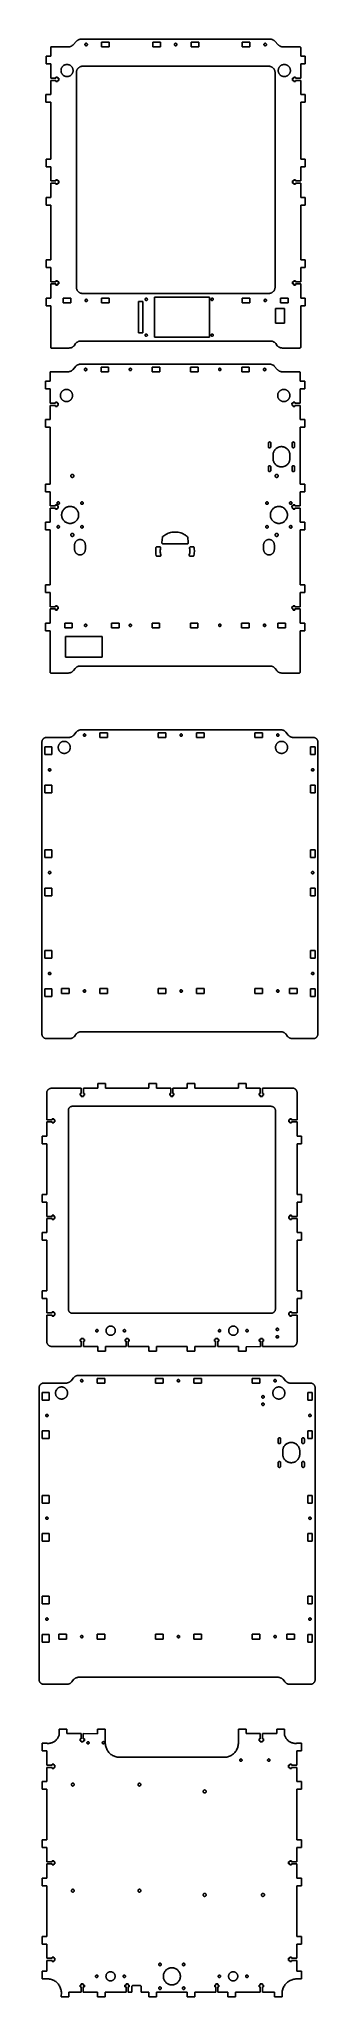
# Model space of a CAD drawing. Header units: metres. Extents: x 1293 to 1656, y -3 to 2553.
import ezdxf

# ---------------------------------------------------------------- set-up
doc = ezdxf.new("R2010")
doc.units = ezdxf.units.M

msp = doc.modelspace()

# ---------------------------------------------------------------- linework, layer by layer
at = {"layer": '6mm'}
for p, q in [((1301.9, 2531), (1307.9, 2531)), ((1301.9, 2520.9), (1301.9, 2531)), ((1308, 2542.7), (1307.9, 2542.6)), ((1307.9, 2542.6), (1307.9, 2542.6)), ((1307.9, 2542.6), (1307.9, 2542.5)), ((1307.9, 2542.5), (1307.9, 2542.4)), ((1307.9, 2542.4), (1307.9, 2542.4)), ((1307.9, 2542.4), (1307.9, 2542.3)), ((1307.9, 2542.3), (1307.9, 2542.3)), ((1307.9, 2531), (1307.9, 2542.3)), ((1308.1, 2542.9), (1308, 2542.8)), ((1308, 2542.8), (1308, 2542.8)), ((1308, 2542.8), (1308, 2542.7)), ((1308, 2542.7), (1308, 2542.7)), ((1308.2, 2543), (1308.1, 2542.9)), ((1308.1, 2542.9), (1308.1, 2542.9)), ((1308.3, 2543.1), (1308.2, 2543)), ((1308.2, 2543), (1308.2, 2543)), ((1308.3, 2543.1), (1308.3, 2543.1)), ((1308.4, 2543.1), (1308.3, 2543.1)), ((1308.4, 2543.2), (1308.4, 2543.1)), ((1308.5, 2543.2), (1308.4, 2543.2)), ((1308.6, 2543.2), (1308.5, 2543.2)), ((1308.5, 2543.2), (1308.5, 2543.2)), ((1308.7, 2543.2), (1308.6, 2543.2)), ((1308.7, 2543.3), (1308.7, 2543.2)), ((1331.1, 2543.3), (1308.7, 2543.3)), ((1331.1, 2543.3), (1331.7, 2543.3)), ((1331.7, 2543.3), (1332.3, 2543.3)), ((1332.3, 2543.3), (1332.9, 2543.4)), ((1332.9, 2543.4), (1333.5, 2543.6)), ((1333.5, 2543.6), (1334, 2543.8)), ((1334, 2543.8), (1334.6, 2544)), ((1334.6, 2544), (1335.1, 2544.2)), ((1335.1, 2544.2), (1335.6, 2544.5)), ((1335.6, 2544.5), (1336.1, 2544.8)), ((1336.1, 2544.8), (1336.6, 2545.2)), ((1336.6, 2545.2), (1337, 2545.6)), ((1337, 2545.6), (1337.4, 2546)), ((1341.5, 2550.5), (1337.4, 2546)), ((1341.9, 2550.9), (1341.5, 2550.5)), ((1342.4, 2551.3), (1341.9, 2550.9)), ((1342.8, 2551.7), (1342.4, 2551.3)), ((1343.3, 2552), (1342.8, 2551.7)), ((1343.8, 2552.3), (1343.3, 2552)), ((1344.4, 2552.5), (1343.8, 2552.3)), ((1344.9, 2552.7), (1344.4, 2552.5)), ((1345.5, 2552.9), (1344.9, 2552.7)), ((1346, 2553.1), (1345.5, 2552.9)), ((1346.6, 2553.2), (1346, 2553.1)), ((1347.2, 2553.2), (1346.6, 2553.2)), ((1347.8, 2553.3), (1347.2, 2553.2)), ((1594.2, 2553.3), (1347.8, 2553.3)), ((1352.7, 2546.7), (1352.6, 2546.6)), ((1352.6, 2546.6), (1352.6, 2546.5)), ((1352.6, 2546.5), (1352.6, 2546.4)), ((1352.6, 2546.4), (1352.6, 2546.3)), ((1352.6, 2546.3), (1352.6, 2546.2)), ((1352.6, 2546.2), (1352.6, 2546.1)), ((1352.6, 2546.1), (1352.6, 2546)), ((1352.6, 2546), (1352.6, 2545.9)), ((1352.6, 2545.9), (1352.6, 2545.8)), ((1352.6, 2545.8), (1352.7, 2545.7)), ((1352.8, 2546.9), (1352.7, 2546.8)), ((1352.7, 2546.8), (1352.7, 2546.7)), ((1352.7, 2545.7), (1352.7, 2545.6)), ((1352.7, 2545.6), (1352.8, 2545.5)), ((1352.9, 2547.1), (1352.8, 2547)), ((1352.8, 2547), (1352.8, 2546.9)), ((1352.8, 2545.5), (1352.8, 2545.4)), ((1352.8, 2545.4), (1352.9, 2545.3)), ((1353, 2547.3), (1352.9, 2547.2)), ((1352.9, 2547.2), (1352.9, 2547.1)), ((1352.9, 2545.3), (1352.9, 2545.2)), ((1352.9, 2545.2), (1353, 2545.1)), ((1353.1, 2547.3), (1353, 2547.3)), ((1353, 2545.1), (1353.1, 2545.1)), ((1353.2, 2547.5), (1353.1, 2547.4)), ((1353.1, 2547.4), (1353.1, 2547.3)), ((1353.1, 2545.1), (1353.1, 2545)), ((1353.1, 2545), (1353.2, 2544.9)), ((1353.3, 2547.5), (1353.2, 2547.5)), ((1353.2, 2544.9), (1353.3, 2544.9)), ((1353.4, 2547.6), (1353.3, 2547.5)), ((1353.3, 2544.9), (1353.4, 2544.8)), ((1353.5, 2547.6), (1353.4, 2547.6)), ((1353.4, 2544.8), (1353.5, 2544.8)), ((1353.6, 2547.7), (1353.5, 2547.6)), ((1353.5, 2544.8), (1353.6, 2544.7)), ((1353.7, 2547.7), (1353.6, 2547.7)), ((1353.6, 2544.7), (1353.7, 2544.7)), ((1353.8, 2547.7), (1353.7, 2547.7)), ((1353.7, 2544.7), (1353.8, 2544.7)), ((1353.9, 2547.8), (1353.8, 2547.7)), ((1353.8, 2544.7), (1353.9, 2544.6)), ((1354, 2547.8), (1353.9, 2547.8)), ((1353.9, 2544.6), (1354, 2544.6)), ((1354.1, 2547.8), (1354, 2547.8)), ((1354, 2544.6), (1354.1, 2544.6)), ((1354.2, 2547.8), (1354.1, 2547.8)), ((1354.1, 2544.6), (1354.2, 2544.6)), ((1354.3, 2547.8), (1354.2, 2547.8)), ((1354.2, 2544.6), (1354.3, 2544.6)), ((1354.4, 2547.8), (1354.3, 2547.8)), ((1354.3, 2544.6), (1354.4, 2544.6)), ((1354.5, 2547.8), (1354.4, 2547.8)), ((1354.4, 2544.6), (1354.5, 2544.6)), ((1354.6, 2547.7), (1354.5, 2547.8)), ((1354.5, 2544.6), (1354.6, 2544.7)), ((1354.7, 2547.7), (1354.6, 2547.7)), ((1354.6, 2544.7), (1354.7, 2544.7)), ((1354.8, 2547.7), (1354.7, 2547.7)), ((1354.7, 2544.7), (1354.8, 2544.7)), ((1354.9, 2547.6), (1354.8, 2547.7)), ((1354.8, 2544.7), (1354.9, 2544.8)), ((1355, 2547.6), (1354.9, 2547.6)), ((1354.9, 2544.8), (1355, 2544.8)), ((1355.1, 2547.5), (1355, 2547.6)), ((1355, 2544.8), (1355.1, 2544.9)), ((1355.2, 2547.5), (1355.1, 2547.5)), ((1355.1, 2544.9), (1355.2, 2544.9)), ((1355.2, 2547.4), (1355.2, 2547.5)), ((1355.3, 2547.3), (1355.2, 2547.4)), ((1355.2, 2545), (1355.3, 2545.1)), ((1355.2, 2544.9), (1355.2, 2545)), ((1355.4, 2547.3), (1355.3, 2547.3)), ((1355.3, 2545.1), (1355.4, 2545.1)), ((1355.5, 2547.2), (1355.4, 2547.3)), ((1355.4, 2545.1), (1355.5, 2545.2)), ((1355.5, 2547.1), (1355.5, 2547.2)), ((1355.6, 2547), (1355.5, 2547.1)), ((1355.5, 2545.3), (1355.6, 2545.4)), ((1355.5, 2545.2), (1355.5, 2545.3)), ((1355.6, 2546.9), (1355.6, 2547)), ((1355.7, 2546.8), (1355.6, 2546.9)), ((1355.6, 2545.5), (1355.7, 2545.6)), ((1355.6, 2545.4), (1355.6, 2545.5)), ((1355.7, 2546.7), (1355.7, 2546.8)), ((1355.7, 2546.6), (1355.7, 2546.7)), ((1355.8, 2546.5), (1355.7, 2546.6)), ((1355.7, 2545.8), (1355.8, 2545.9)), ((1355.7, 2545.7), (1355.7, 2545.8)), ((1355.7, 2545.6), (1355.7, 2545.7)), ((1355.8, 2546.4), (1355.8, 2546.5)), ((1355.8, 2546.3), (1355.8, 2546.4)), ((1355.8, 2546.2), (1355.8, 2546.3)), ((1355.8, 2546.1), (1355.8, 2546.2)), ((1355.8, 2546), (1355.8, 2546.1)), ((1355.8, 2545.9), (1355.8, 2546)), ((1374.4, 2543.1), (1374.4, 2549.3)), ((1374.4, 2549.3), (1384.2, 2549.3)), ((1384.2, 2543.1), (1374.4, 2543.1)), ((1384.2, 2549.3), (1384.2, 2543.1)), ((1441.1, 2549.3), (1451, 2549.3)), ((1441.1, 2543.1), (1441.1, 2549.3)), ((1451, 2543.1), (1441.1, 2543.1)), ((1451, 2549.3), (1451, 2543.1)), ((1469.4, 2546.3), (1469.3, 2546.2)), ((1469.3, 2546.2), (1469.4, 2546.1)), ((1469.5, 2546.8), (1469.4, 2546.7)), ((1469.4, 2546.7), (1469.4, 2546.6)), ((1469.4, 2546.6), (1469.4, 2546.5)), ((1469.4, 2546.5), (1469.4, 2546.4)), ((1469.4, 2546.4), (1469.4, 2546.3)), ((1469.4, 2546.1), (1469.4, 2546)), ((1469.4, 2546), (1469.4, 2545.9)), ((1469.4, 2545.9), (1469.4, 2545.8)), ((1469.4, 2545.8), (1469.4, 2545.7)), ((1469.4, 2545.7), (1469.5, 2545.6)), ((1469.6, 2547), (1469.5, 2546.9)), ((1469.5, 2546.9), (1469.5, 2546.8)), ((1469.5, 2545.6), (1469.5, 2545.5)), ((1469.5, 2545.5), (1469.6, 2545.4)), ((1469.7, 2547.2), (1469.6, 2547.1)), ((1469.6, 2547.1), (1469.6, 2547)), ((1469.6, 2545.4), (1469.6, 2545.3)), ((1469.6, 2545.3), (1469.7, 2545.2)), ((1469.7, 2547.3), (1469.7, 2547.2)), ((1469.8, 2547.3), (1469.7, 2547.3)), ((1469.7, 2545.2), (1469.7, 2545.1)), ((1469.7, 2545.1), (1469.8, 2545.1)), ((1469.9, 2547.4), (1469.8, 2547.3)), ((1469.8, 2545.1), (1469.9, 2545)), ((1470, 2547.5), (1469.9, 2547.4)), ((1469.9, 2545), (1470, 2544.9)), ((1470.1, 2547.5), (1470, 2547.5)), ((1470, 2544.9), (1470.1, 2544.9)), ((1470.1, 2547.6), (1470.1, 2547.5)), ((1470.2, 2547.6), (1470.1, 2547.6)), ((1470.1, 2544.9), (1470.1, 2544.8)), ((1470.1, 2544.8), (1470.2, 2544.8)), ((1470.3, 2547.7), (1470.2, 2547.6)), ((1470.2, 2544.8), (1470.3, 2544.7)), ((1470.4, 2547.7), (1470.3, 2547.7)), ((1470.3, 2544.7), (1470.4, 2544.7)), ((1470.5, 2547.7), (1470.4, 2547.7)), ((1470.4, 2544.7), (1470.5, 2544.7)), ((1470.6, 2547.8), (1470.5, 2547.7)), ((1470.5, 2544.7), (1470.6, 2544.6)), ((1470.7, 2547.8), (1470.6, 2547.8)), ((1470.6, 2544.6), (1470.7, 2544.6)), ((1470.8, 2547.8), (1470.7, 2547.8)), ((1470.7, 2544.6), (1470.8, 2544.6)), ((1470.9, 2547.8), (1470.8, 2547.8)), ((1470.8, 2544.6), (1470.9, 2544.6)), ((1471.1, 2547.8), (1470.9, 2547.8)), ((1470.9, 2544.6), (1471.1, 2544.6)), ((1471.2, 2547.8), (1471.1, 2547.8)), ((1471.1, 2544.6), (1471.2, 2544.6)), ((1471.3, 2547.8), (1471.2, 2547.8)), ((1471.2, 2544.6), (1471.3, 2544.6)), ((1471.4, 2547.7), (1471.3, 2547.8)), ((1471.3, 2544.6), (1471.4, 2544.7)), ((1471.5, 2547.7), (1471.4, 2547.7)), ((1471.4, 2544.7), (1471.5, 2544.7)), ((1471.6, 2547.7), (1471.5, 2547.7)), ((1471.5, 2544.7), (1471.6, 2544.7)), ((1471.7, 2547.6), (1471.6, 2547.7)), ((1471.6, 2544.7), (1471.7, 2544.8)), ((1471.7, 2547.6), (1471.7, 2547.6)), ((1471.8, 2547.5), (1471.7, 2547.6)), ((1471.7, 2544.8), (1471.8, 2544.9)), ((1471.7, 2544.8), (1471.7, 2544.8)), ((1471.9, 2547.5), (1471.8, 2547.5)), ((1471.8, 2544.9), (1471.9, 2544.9)), ((1472, 2547.4), (1471.9, 2547.5)), ((1471.9, 2544.9), (1472, 2545)), ((1472.1, 2547.3), (1472, 2547.4)), ((1472, 2545), (1472.1, 2545.1)), ((1472.2, 2547.3), (1472.1, 2547.3)), ((1472.1, 2545.1), (1472.2, 2545.1)), ((1472.2, 2547.2), (1472.2, 2547.3)), ((1472.3, 2547.1), (1472.2, 2547.2)), ((1472.2, 2545.2), (1472.3, 2545.3)), ((1472.2, 2545.1), (1472.2, 2545.2)), ((1472.3, 2547), (1472.3, 2547.1)), ((1472.4, 2546.9), (1472.3, 2547)), ((1472.3, 2545.4), (1472.4, 2545.5)), ((1472.3, 2545.3), (1472.3, 2545.4)), ((1472.4, 2546.8), (1472.4, 2546.9)), ((1472.5, 2546.7), (1472.4, 2546.8)), ((1472.4, 2545.6), (1472.5, 2545.7)), ((1472.4, 2545.5), (1472.4, 2545.6)), ((1472.5, 2546.6), (1472.5, 2546.7)), ((1472.5, 2546.5), (1472.5, 2546.6)), ((1472.5, 2546.4), (1472.5, 2546.5)), ((1472.5, 2546.3), (1472.5, 2546.4)), ((1472.5, 2546.2), (1472.5, 2546.3)), ((1472.5, 2546.1), (1472.5, 2546.2)), ((1472.5, 2546), (1472.5, 2546.1)), ((1472.5, 2545.9), (1472.5, 2546)), ((1472.5, 2545.8), (1472.5, 2545.9)), ((1472.5, 2545.7), (1472.5, 2545.8)), ((1491.1, 2549.3), (1501, 2549.3)), ((1491.1, 2543.1), (1491.1, 2549.3)), ((1501, 2543.1), (1491.1, 2543.1)), ((1501, 2549.3), (1501, 2543.1)), ((1557.9, 2549.3), (1567.7, 2549.3)), ((1557.9, 2543.1), (1557.9, 2549.3)), ((1567.7, 2543.1), (1557.9, 2543.1)), ((1567.7, 2549.3), (1567.7, 2543.1)), ((1586.3, 2546.7), (1586.2, 2546.6)), ((1586.2, 2546.6), (1586.2, 2546.5)), ((1586.2, 2546.5), (1586.2, 2546.4)), ((1586.2, 2546.4), (1586.2, 2546.3)), ((1586.2, 2546.3), (1586.2, 2546.2)), ((1586.2, 2546.2), (1586.2, 2546.1)), ((1586.2, 2546.1), (1586.2, 2546)), ((1586.2, 2546), (1586.2, 2545.9)), ((1586.2, 2545.9), (1586.2, 2545.8)), ((1586.2, 2545.8), (1586.3, 2545.7)), ((1586.4, 2546.9), (1586.3, 2546.8)), ((1586.3, 2546.8), (1586.3, 2546.7)), ((1586.3, 2545.7), (1586.3, 2545.6)), ((1586.3, 2545.6), (1586.4, 2545.5)), ((1586.5, 2547.1), (1586.4, 2547)), ((1586.4, 2547), (1586.4, 2546.9)), ((1586.4, 2545.5), (1586.4, 2545.4)), ((1586.4, 2545.4), (1586.5, 2545.3)), ((1586.6, 2547.3), (1586.5, 2547.2)), ((1586.5, 2547.2), (1586.5, 2547.1)), ((1586.5, 2545.3), (1586.5, 2545.2)), ((1586.5, 2545.2), (1586.6, 2545.1)), ((1586.7, 2547.3), (1586.6, 2547.3)), ((1586.6, 2545.1), (1586.7, 2545.1)), ((1586.8, 2547.5), (1586.7, 2547.4)), ((1586.7, 2547.4), (1586.7, 2547.3)), ((1586.7, 2545.1), (1586.7, 2545)), ((1586.7, 2545), (1586.8, 2544.9)), ((1586.9, 2547.5), (1586.8, 2547.5)), ((1586.8, 2544.9), (1586.9, 2544.9)), ((1587, 2547.6), (1586.9, 2547.5)), ((1586.9, 2544.9), (1587, 2544.8)), ((1587.1, 2547.6), (1587, 2547.6)), ((1587, 2544.8), (1587.1, 2544.8)), ((1587.2, 2547.7), (1587.1, 2547.6)), ((1587.1, 2544.8), (1587.2, 2544.7)), ((1587.3, 2547.7), (1587.2, 2547.7)), ((1587.2, 2544.7), (1587.3, 2544.7)), ((1587.4, 2547.7), (1587.3, 2547.7)), ((1587.3, 2544.7), (1587.4, 2544.7)), ((1587.5, 2547.8), (1587.4, 2547.7)), ((1587.4, 2544.7), (1587.5, 2544.6)), ((1587.6, 2547.8), (1587.5, 2547.8)), ((1587.5, 2544.6), (1587.6, 2544.6)), ((1587.7, 2547.8), (1587.6, 2547.8)), ((1587.6, 2544.6), (1587.7, 2544.6)), ((1587.8, 2547.8), (1587.7, 2547.8)), ((1587.7, 2544.6), (1587.8, 2544.6)), ((1587.9, 2547.8), (1587.8, 2547.8)), ((1587.8, 2544.6), (1587.9, 2544.6)), ((1588, 2547.8), (1587.9, 2547.8)), ((1587.9, 2544.6), (1588, 2544.6)), ((1588.1, 2547.8), (1588, 2547.8)), ((1588, 2544.6), (1588.1, 2544.6)), ((1588.2, 2547.7), (1588.1, 2547.8)), ((1588.1, 2544.6), (1588.2, 2544.7)), ((1588.3, 2547.7), (1588.2, 2547.7)), ((1588.2, 2544.7), (1588.3, 2544.7)), ((1588.4, 2547.7), (1588.3, 2547.7)), ((1588.3, 2544.7), (1588.4, 2544.7)), ((1588.5, 2547.6), (1588.4, 2547.7)), ((1588.4, 2544.7), (1588.5, 2544.8)), ((1588.6, 2547.6), (1588.5, 2547.6)), ((1588.5, 2544.8), (1588.6, 2544.8)), ((1588.7, 2547.5), (1588.6, 2547.6)), ((1588.6, 2544.8), (1588.7, 2544.9)), ((1588.8, 2547.5), (1588.7, 2547.5)), ((1588.7, 2544.9), (1588.8, 2544.9)), ((1588.8, 2547.4), (1588.8, 2547.5)), ((1588.9, 2547.3), (1588.8, 2547.4)), ((1588.8, 2545), (1588.9, 2545.1)), ((1588.8, 2544.9), (1588.8, 2545)), ((1589, 2547.3), (1588.9, 2547.3)), ((1588.9, 2545.1), (1589, 2545.1)), ((1589.1, 2547.2), (1589, 2547.3)), ((1589, 2545.1), (1589.1, 2545.2)), ((1589.1, 2547.1), (1589.1, 2547.2)), ((1589.2, 2547), (1589.1, 2547.1)), ((1589.1, 2545.3), (1589.2, 2545.4)), ((1589.1, 2545.2), (1589.1, 2545.3)), ((1589.2, 2546.9), (1589.2, 2547)), ((1589.3, 2546.8), (1589.2, 2546.9)), ((1589.2, 2545.5), (1589.3, 2545.6)), ((1589.2, 2545.4), (1589.2, 2545.5)), ((1589.3, 2546.7), (1589.3, 2546.8)), ((1589.3, 2546.6), (1589.3, 2546.7)), ((1589.4, 2546.5), (1589.3, 2546.6)), ((1589.3, 2545.8), (1589.4, 2545.9)), ((1589.3, 2545.7), (1589.3, 2545.8)), ((1589.3, 2545.6), (1589.3, 2545.7)), ((1589.4, 2546.4), (1589.4, 2546.5)), ((1589.4, 2546.3), (1589.4, 2546.4)), ((1589.4, 2546.2), (1589.4, 2546.3)), ((1589.4, 2546.1), (1589.4, 2546.2)), ((1589.4, 2546), (1589.4, 2546.1)), ((1589.4, 2545.9), (1589.4, 2546)), ((1594.8, 2553.2), (1594.2, 2553.3)), ((1595.4, 2553.2), (1594.8, 2553.2)), ((1595.9, 2553.1), (1595.4, 2553.2)), ((1596.5, 2552.9), (1595.9, 2553.1)), ((1597.1, 2552.7), (1596.5, 2552.9)), ((1597.6, 2552.5), (1597.1, 2552.7)), ((1598.1, 2552.3), (1597.6, 2552.5)), ((1598.7, 2552), (1598.1, 2552.3)), ((1599.1, 2551.7), (1598.7, 2552)), ((1599.6, 2551.3), (1599.1, 2551.7)), ((1600.1, 2550.9), (1599.6, 2551.3)), ((1600.5, 2550.5), (1600.1, 2550.9)), ((1600.5, 2550.5), (1604.6, 2546)), ((1604.6, 2546), (1605, 2545.6)), ((1605, 2545.6), (1605.4, 2545.2)), ((1605.4, 2545.2), (1605.9, 2544.8)), ((1605.9, 2544.8), (1606.4, 2544.5)), ((1606.4, 2544.5), (1606.9, 2544.2)), ((1606.9, 2544.2), (1607.4, 2544)), ((1607.4, 2544), (1608, 2543.8)), ((1608, 2543.8), (1608.5, 2543.6)), ((1608.5, 2543.6), (1609.1, 2543.4)), ((1609.1, 2543.4), (1609.7, 2543.3)), ((1609.7, 2543.3), (1610.2, 2543.3)), ((1610.2, 2543.3), (1610.8, 2543.3)), ((1610.8, 2543.3), (1633.1, 2543.3)), ((1633.2, 2543.3), (1633.1, 2543.3)), ((1633.2, 2543.2), (1633.2, 2543.3)), ((1633.3, 2543.2), (1633.2, 2543.2)), ((1633.4, 2543.2), (1633.3, 2543.2)), ((1633.3, 2543.2), (1633.3, 2543.2)), ((1633.5, 2543.2), (1633.4, 2543.2)), ((1633.5, 2543.1), (1633.5, 2543.2)), ((1633.6, 2543.1), (1633.5, 2543.1)), ((1633.7, 2543), (1633.6, 2543.1)), ((1633.6, 2543.1), (1633.6, 2543.1)), ((1633.8, 2543), (1633.7, 2543)), ((1633.7, 2543), (1633.7, 2543)), ((1633.8, 2542.9), (1633.8, 2543)), ((1633.9, 2542.9), (1633.8, 2542.9)), ((1633.9, 2542.8), (1633.9, 2542.9)), ((1634, 2542.8), (1633.9, 2542.8)), ((1634, 2542.7), (1634, 2542.8)), ((1634, 2542.6), (1634, 2542.7)), ((1634.1, 2542.5), (1634, 2542.6)), ((1634, 2542.6), (1634, 2542.6)), ((1634.1, 2542.4), (1634.1, 2542.5)), ((1634.1, 2542.3), (1634.1, 2542.4)), ((1634.1, 2542.4), (1634.1, 2542.4)), ((1634.1, 2530.9), (1634.1, 2542.3)), ((1634.1, 2542.3), (1634.1, 2542.3)), ((1640.1, 2530.9), (1634.1, 2530.9)), ((1640.1, 2520.9), (1640.1, 2530.9)), ((1307.9, 2520.9), (1301.9, 2520.9)), ((1307.9, 2502.2), (1307.9, 2520.9)), ((1321.4, 2512.8), (1321.3, 2512.3)), ((1321.3, 2512.3), (1321.4, 2511.7)), ((1321.5, 2513.8), (1321.4, 2513.3)), ((1321.4, 2513.3), (1321.4, 2512.8)), ((1321.4, 2511.7), (1321.4, 2511.2)), ((1321.4, 2511.2), (1321.5, 2510.7)), ((1321.6, 2514.3), (1321.5, 2513.8)), ((1321.5, 2510.7), (1321.6, 2510.2)), ((1321.8, 2514.8), (1321.6, 2514.3)), ((1321.6, 2510.2), (1321.8, 2509.7)), ((1321.9, 2515.3), (1321.8, 2514.8)), ((1321.8, 2509.7), (1321.9, 2509.2)), ((1322.2, 2515.7), (1321.9, 2515.3)), ((1321.9, 2509.2), (1322.2, 2508.8)), ((1322.4, 2516.2), (1322.2, 2515.7)), ((1322.2, 2508.8), (1322.4, 2508.3)), ((1322.7, 2516.6), (1322.4, 2516.2)), ((1322.4, 2508.3), (1322.7, 2507.9)), ((1323, 2517.1), (1322.7, 2516.6)), ((1322.7, 2507.9), (1323, 2507.4)), ((1323.3, 2517.5), (1323, 2517.1)), ((1323, 2507.4), (1323.3, 2507)), ((1323.7, 2517.8), (1323.3, 2517.5)), ((1323.3, 2507), (1323.7, 2506.7)), ((1324, 2518.2), (1323.7, 2517.8)), ((1323.7, 2506.7), (1324, 2506.3)), ((1324.4, 2518.5), (1324, 2518.2)), ((1324, 2506.3), (1324.4, 2506)), ((1324.8, 2518.8), (1324.4, 2518.5)), ((1324.4, 2506), (1324.8, 2505.7)), ((1325.3, 2519.1), (1324.8, 2518.8)), ((1324.8, 2505.7), (1325.3, 2505.4)), ((1325.7, 2519.3), (1325.3, 2519.1)), ((1325.3, 2505.4), (1325.7, 2505.2)), ((1326.2, 2519.6), (1325.7, 2519.3)), ((1325.7, 2505.2), (1326.2, 2505)), ((1326.7, 2519.7), (1326.2, 2519.6)), ((1327.2, 2519.9), (1326.7, 2519.7)), ((1327.7, 2520), (1327.2, 2519.9)), ((1328.2, 2520.1), (1327.7, 2520)), ((1328.7, 2520.1), (1328.2, 2520.1)), ((1329.2, 2520.2), (1328.7, 2520.1)), ((1329.8, 2520.1), (1329.2, 2520.2)), ((1330.3, 2520.1), (1329.8, 2520.1)), ((1330.8, 2520), (1330.3, 2520.1)), ((1331.3, 2519.9), (1330.8, 2520)), ((1331.8, 2519.7), (1331.3, 2519.9)), ((1332.3, 2519.6), (1331.8, 2519.7)), ((1332.7, 2519.3), (1332.3, 2519.6)), ((1332.3, 2505), (1332.7, 2505.2)), ((1333.2, 2519.1), (1332.7, 2519.3)), ((1332.7, 2505.2), (1333.2, 2505.4)), ((1333.6, 2518.8), (1333.2, 2519.1)), ((1333.2, 2505.4), (1333.6, 2505.7)), ((1334, 2518.5), (1333.6, 2518.8)), ((1333.6, 2505.7), (1334, 2506)), ((1334.4, 2518.2), (1334, 2518.5)), ((1334, 2506), (1334.4, 2506.3)), ((1334.8, 2517.8), (1334.4, 2518.2)), ((1334.4, 2506.3), (1334.8, 2506.7)), ((1335.2, 2517.5), (1334.8, 2517.8)), ((1334.8, 2506.7), (1335.2, 2507)), ((1335.5, 2517.1), (1335.2, 2517.5)), ((1335.2, 2507), (1335.5, 2507.4)), ((1335.8, 2516.6), (1335.5, 2517.1)), ((1335.5, 2507.4), (1335.8, 2507.9)), ((1336.1, 2516.2), (1335.8, 2516.6)), ((1335.8, 2507.9), (1336.1, 2508.3)), ((1336.3, 2515.7), (1336.1, 2516.2)), ((1336.1, 2508.3), (1336.3, 2508.8)), ((1336.5, 2515.3), (1336.3, 2515.7)), ((1336.3, 2508.8), (1336.5, 2509.2)), ((1336.7, 2514.8), (1336.5, 2515.3)), ((1336.5, 2509.2), (1336.7, 2509.7)), ((1336.9, 2514.3), (1336.7, 2514.8)), ((1336.7, 2509.7), (1336.9, 2510.2)), ((1337, 2513.8), (1336.9, 2514.3)), ((1336.9, 2510.2), (1337, 2510.7)), ((1337.1, 2513.3), (1337, 2513.8)), ((1337, 2510.7), (1337.1, 2511.2)), ((1337.1, 2512.8), (1337.1, 2513.3)), ((1337.1, 2512.3), (1337.1, 2512.8)), ((1337.1, 2511.7), (1337.1, 2512.3)), ((1337.1, 2511.2), (1337.1, 2511.7)), ((1341.6, 2510.9), (1341.5, 2510.4)), ((1341.5, 2510.4), (1341.5, 2509.8)), ((1341.5, 2509.8), (1341.5, 2229.2)), ((1341.7, 2511.5), (1341.6, 2510.9)), ((1341.8, 2512), (1341.7, 2511.5)), ((1342, 2512.5), (1341.8, 2512)), ((1342.2, 2513), (1342, 2512.5)), ((1342.4, 2513.5), (1342.2, 2513)), ((1342.7, 2514), (1342.4, 2513.5)), ((1343, 2514.4), (1342.7, 2514)), ((1343.3, 2514.9), (1343, 2514.4)), ((1343.7, 2515.3), (1343.3, 2514.9)), ((1344.1, 2515.7), (1343.7, 2515.3)), ((1344.5, 2516), (1344.1, 2515.7)), ((1344.9, 2516.4), (1344.5, 2516)), ((1345.4, 2516.7), (1344.9, 2516.4)), ((1345.8, 2516.9), (1345.4, 2516.7)), ((1346.3, 2517.2), (1345.8, 2516.9)), ((1346.8, 2517.4), (1346.3, 2517.2)), ((1347.4, 2517.5), (1346.8, 2517.4)), ((1347.9, 2517.7), (1347.4, 2517.5)), ((1348.4, 2517.8), (1347.9, 2517.7)), ((1349, 2517.8), (1348.4, 2517.8)), ((1349.5, 2517.8), (1349, 2517.8)), ((1349.5, 2517.8), (1592.6, 2517.8)), ((1593.1, 2517.8), (1592.6, 2517.8)), ((1593.6, 2517.8), (1593.1, 2517.8)), ((1594.2, 2517.7), (1593.6, 2517.8)), ((1594.7, 2517.6), (1594.2, 2517.7)), ((1595.2, 2517.4), (1594.7, 2517.6)), ((1595.7, 2517.2), (1595.2, 2517.4)), ((1596.1, 2517), (1595.7, 2517.2)), ((1596.6, 2516.8), (1596.1, 2517)), ((1597, 2516.5), (1596.6, 2516.8)), ((1597.5, 2516.2), (1597, 2516.5)), ((1597.9, 2515.8), (1597.5, 2516.2)), ((1598.3, 2515.5), (1597.9, 2515.8)), ((1598.6, 2515.1), (1598.3, 2515.5)), ((1599, 2514.7), (1598.6, 2515.1)), ((1599.3, 2514.3), (1599, 2514.7)), ((1599.5, 2513.8), (1599.3, 2514.3)), ((1599.8, 2513.4), (1599.5, 2513.8)), ((1600, 2512.9), (1599.8, 2513.4)), ((1600.2, 2512.4), (1600, 2512.9)), ((1600.3, 2511.9), (1600.2, 2512.4)), ((1600.4, 2511.4), (1600.3, 2511.9)), ((1600.5, 2510.9), (1600.4, 2511.4)), ((1600.6, 2510.4), (1600.5, 2510.9)), ((1600.6, 2509.8), (1600.6, 2510.4)), ((1600.6, 2229.2), (1600.6, 2509.8)), ((1604.9, 2512.8), (1604.8, 2512.3)), ((1604.8, 2512.3), (1604.9, 2511.7)), ((1605, 2513.8), (1604.9, 2513.3)), ((1604.9, 2513.3), (1604.9, 2512.8)), ((1604.9, 2511.7), (1604.9, 2511.2)), ((1604.9, 2511.2), (1605, 2510.7)), ((1605.1, 2514.3), (1605, 2513.8)), ((1605, 2510.7), (1605.1, 2510.2)), ((1605.3, 2514.8), (1605.1, 2514.3)), ((1605.1, 2510.2), (1605.3, 2509.7)), ((1605.4, 2515.3), (1605.3, 2514.8)), ((1605.3, 2509.7), (1605.4, 2509.2)), ((1605.7, 2515.7), (1605.4, 2515.3)), ((1605.4, 2509.2), (1605.7, 2508.8)), ((1605.9, 2516.2), (1605.7, 2515.7)), ((1605.7, 2508.8), (1605.9, 2508.3)), ((1606.2, 2516.6), (1605.9, 2516.2)), ((1605.9, 2508.3), (1606.2, 2507.9)), ((1606.5, 2517.1), (1606.2, 2516.6)), ((1606.2, 2507.9), (1606.5, 2507.4)), ((1606.8, 2517.5), (1606.5, 2517.1)), ((1606.5, 2507.4), (1606.8, 2507)), ((1607.2, 2517.8), (1606.8, 2517.5)), ((1606.8, 2507), (1607.2, 2506.7)), ((1607.5, 2518.2), (1607.2, 2517.8)), ((1607.2, 2506.7), (1607.5, 2506.3)), ((1607.9, 2518.5), (1607.5, 2518.2)), ((1607.5, 2506.3), (1607.9, 2506)), ((1608.3, 2518.8), (1607.9, 2518.5)), ((1607.9, 2506), (1608.3, 2505.7)), ((1608.8, 2519.1), (1608.3, 2518.8)), ((1608.3, 2505.7), (1608.8, 2505.4)), ((1609.2, 2519.3), (1608.8, 2519.1)), ((1608.8, 2505.4), (1609.2, 2505.2)), ((1609.7, 2519.6), (1609.2, 2519.3)), ((1609.2, 2505.2), (1609.7, 2505)), ((1610.2, 2519.7), (1609.7, 2519.6)), ((1610.7, 2519.9), (1610.2, 2519.7)), ((1611.2, 2520), (1610.7, 2519.9)), ((1611.7, 2520.1), (1611.2, 2520)), ((1612.2, 2520.1), (1611.7, 2520.1)), ((1612.7, 2520.2), (1612.2, 2520.1)), ((1613.3, 2520.1), (1612.7, 2520.2)), ((1613.8, 2520.1), (1613.3, 2520.1)), ((1614.3, 2520), (1613.8, 2520.1)), ((1614.8, 2519.9), (1614.3, 2520)), ((1615.3, 2519.7), (1614.8, 2519.9)), ((1615.8, 2519.6), (1615.3, 2519.7)), ((1616.2, 2519.3), (1615.8, 2519.6)), ((1615.8, 2505), (1616.2, 2505.2)), ((1616.7, 2519.1), (1616.2, 2519.3)), ((1616.2, 2505.2), (1616.7, 2505.4)), ((1617.1, 2518.8), (1616.7, 2519.1)), ((1616.7, 2505.4), (1617.1, 2505.7)), ((1617.5, 2518.5), (1617.1, 2518.8)), ((1617.1, 2505.7), (1617.5, 2506)), ((1617.9, 2518.2), (1617.5, 2518.5)), ((1617.5, 2506), (1617.9, 2506.3)), ((1618.3, 2517.8), (1617.9, 2518.2)), ((1617.9, 2506.3), (1618.3, 2506.7)), ((1618.7, 2517.5), (1618.3, 2517.8)), ((1618.3, 2506.7), (1618.7, 2507)), ((1619, 2517.1), (1618.7, 2517.5)), ((1618.7, 2507), (1619, 2507.4)), ((1619.3, 2516.6), (1619, 2517.1)), ((1619, 2507.4), (1619.3, 2507.9)), ((1619.6, 2516.2), (1619.3, 2516.6)), ((1619.3, 2507.9), (1619.6, 2508.3)), ((1619.8, 2515.7), (1619.6, 2516.2)), ((1619.6, 2508.3), (1619.8, 2508.8)), ((1620, 2515.3), (1619.8, 2515.7)), ((1619.8, 2508.8), (1620, 2509.2)), ((1620.2, 2514.8), (1620, 2515.3)), ((1620, 2509.2), (1620.2, 2509.7)), ((1620.4, 2514.3), (1620.2, 2514.8)), ((1620.2, 2509.7), (1620.4, 2510.2)), ((1620.5, 2513.8), (1620.4, 2514.3)), ((1620.4, 2510.2), (1620.5, 2510.7)), ((1620.6, 2513.3), (1620.5, 2513.8)), ((1620.5, 2510.7), (1620.6, 2511.2)), ((1620.6, 2512.8), (1620.6, 2513.3)), ((1620.6, 2512.3), (1620.6, 2512.8)), ((1620.6, 2511.7), (1620.6, 2512.3)), ((1620.6, 2511.2), (1620.6, 2511.7)), ((1634.1, 2502.2), (1634.1, 2520.9)), ((1634.1, 2520.9), (1640.1, 2520.9)), ((1301.7, 2480.8), (1307.9, 2480.8)), ((1301.7, 2470.8), (1301.7, 2480.8)), ((1314.8, 2502.2), (1307.9, 2502.2)), ((1307.9, 2499.4), (1314.8, 2499.4)), ((1307.9, 2480.8), (1307.9, 2499.4)), ((1317, 2503.6), (1314.8, 2503.6)), ((1314.8, 2503.6), (1314.8, 2502.2)), ((1314.8, 2499.4), (1314.8, 2498)), ((1314.8, 2498), (1317, 2498)), ((1317, 2502.2), (1317, 2503.6)), ((1318.5, 2502.2), (1317, 2502.2)), ((1317, 2498), (1317, 2499.4)), ((1317, 2499.4), (1318.5, 2499.4)), ((1318.5, 2499.4), (1318.5, 2502.2)), ((1326.2, 2505), (1326.7, 2504.8)), ((1326.7, 2504.8), (1327.2, 2504.6)), ((1327.2, 2504.6), (1327.7, 2504.5)), ((1327.7, 2504.5), (1328.2, 2504.4)), ((1328.2, 2504.4), (1328.7, 2504.4)), ((1328.7, 2504.4), (1329.2, 2504.4)), ((1329.2, 2504.4), (1329.8, 2504.4)), ((1329.8, 2504.4), (1330.3, 2504.4)), ((1330.3, 2504.4), (1330.8, 2504.5)), ((1330.8, 2504.5), (1331.3, 2504.6)), ((1331.3, 2504.6), (1331.8, 2504.8)), ((1331.8, 2504.8), (1332.3, 2505)), ((1609.7, 2505), (1610.2, 2504.8)), ((1610.2, 2504.8), (1610.7, 2504.6)), ((1610.7, 2504.6), (1611.2, 2504.5)), ((1611.2, 2504.5), (1611.7, 2504.4)), ((1611.7, 2504.4), (1612.2, 2504.4)), ((1612.2, 2504.4), (1612.7, 2504.4)), ((1612.7, 2504.4), (1613.3, 2504.4)), ((1613.3, 2504.4), (1613.8, 2504.4)), ((1613.8, 2504.4), (1614.3, 2504.5)), ((1614.3, 2504.5), (1614.8, 2504.6)), ((1614.8, 2504.6), (1615.3, 2504.8)), ((1615.3, 2504.8), (1615.8, 2505)), ((1625, 2502.2), (1623.5, 2502.2)), ((1623.5, 2502.2), (1623.5, 2499.4)), ((1623.5, 2499.4), (1625, 2499.4)), ((1627.2, 2503.6), (1625, 2503.6)), ((1625, 2503.6), (1625, 2502.2)), ((1625, 2499.4), (1625, 2498)), ((1625, 2498), (1627.2, 2498)), ((1627.2, 2502.2), (1627.2, 2503.6)), ((1634.1, 2502.2), (1627.2, 2502.2)), ((1627.2, 2499.4), (1634.1, 2499.4)), ((1627.2, 2498), (1627.2, 2499.4)), ((1634.1, 2480.8), (1634.1, 2499.4)), ((1640.1, 2480.8), (1634.1, 2480.8)), ((1640.1, 2470.8), (1640.1, 2480.8)), ((1307.9, 2470.8), (1301.7, 2470.8)), ((1307.9, 2396.7), (1307.9, 2470.8)), ((1634.1, 2396.7), (1634.1, 2470.8)), ((1634.1, 2470.8), (1640.1, 2470.8)), ((1301.9, 2386.7), (1301.9, 2396.7)), ((1301.9, 2396.7), (1307.9, 2396.7)), ((1307.9, 2386.7), (1301.9, 2386.7)), ((1307.9, 2386.7), (1307.9, 2368.1)), ((1640.1, 2396.7), (1634.1, 2396.7)), ((1634.1, 2386.7), (1634.1, 2368.1)), ((1634.1, 2386.7), (1640.1, 2386.7)), ((1640.1, 2386.7), (1640.1, 2396.7)), ((1314.8, 2368.1), (1307.9, 2368.1)), ((1307.9, 2365.3), (1307.9, 2346.7)), ((1307.9, 2365.3), (1314.8, 2365.3)), ((1314.8, 2369.5), (1314.8, 2368.1)), ((1317, 2369.5), (1314.8, 2369.5)), ((1314.8, 2365.3), (1314.8, 2363.9)), ((1314.8, 2363.9), (1317, 2363.9)), ((1317, 2368.1), (1317, 2369.5)), ((1318.5, 2368.1), (1317, 2368.1)), ((1317, 2363.9), (1317, 2365.3)), ((1317, 2365.3), (1318.5, 2365.3)), ((1318.5, 2365.3), (1318.5, 2368.1)), ((1623.5, 2368.1), (1623.5, 2365.3)), ((1625, 2368.1), (1623.5, 2368.1)), ((1623.5, 2365.3), (1625, 2365.3)), ((1627.2, 2369.5), (1625, 2369.5)), ((1625, 2369.5), (1625, 2368.1)), ((1625, 2365.3), (1625, 2363.9)), ((1625, 2363.9), (1627.2, 2363.9)), ((1627.2, 2368.1), (1627.2, 2369.5)), ((1634.1, 2368.1), (1627.2, 2368.1)), ((1627.2, 2363.9), (1627.2, 2365.3)), ((1627.2, 2365.3), (1634.1, 2365.3)), ((1634.1, 2365.3), (1634.1, 2346.7)), ((1301.9, 2336.7), (1301.9, 2346.7)), ((1301.9, 2346.7), (1307.9, 2346.7)), ((1307.9, 2336.7), (1301.9, 2336.7)), ((1307.9, 2265), (1307.9, 2336.7)), ((1640.1, 2346.7), (1634.1, 2346.7)), ((1634.1, 2336.7), (1640.1, 2336.7)), ((1634.1, 2265), (1634.1, 2336.7)), ((1640.1, 2336.7), (1640.1, 2346.7)), ((1301.9, 2265), (1307.9, 2265)), ((1301.9, 2255), (1301.9, 2265)), ((1307.9, 2255), (1301.9, 2255)), ((1307.9, 2236.4), (1307.9, 2255)), ((1640.1, 2265), (1634.1, 2265)), ((1634.2, 2236.4), (1634.2, 2255)), ((1634.2, 2255), (1640.1, 2255)), ((1640.1, 2255), (1640.1, 2265)), ((1314.8, 2236.4), (1307.9, 2236.4)), ((1307.9, 2233.6), (1314.8, 2233.6)), ((1307.9, 2215), (1307.9, 2233.6)), ((1317, 2237.8), (1314.8, 2237.8)), ((1314.8, 2237.8), (1314.8, 2236.4)), ((1314.8, 2233.6), (1314.8, 2232.2)), ((1314.8, 2232.2), (1317, 2232.2)), ((1317, 2236.4), (1317, 2237.8)), ((1318.5, 2236.4), (1317, 2236.4)), ((1317, 2232.2), (1317, 2233.6)), ((1317, 2233.6), (1318.5, 2233.6)), ((1318.5, 2233.6), (1318.5, 2236.4)), ((1341.5, 2228.7), (1341.5, 2229.2)), ((1341.6, 2228.2), (1341.5, 2228.7)), ((1341.7, 2227.7), (1341.6, 2228.2)), ((1341.8, 2227.2), (1341.7, 2227.7)), ((1341.9, 2226.7), (1341.8, 2227.2)), ((1342.1, 2226.2), (1341.9, 2226.7)), ((1342.3, 2225.7), (1342.1, 2226.2)), ((1342.6, 2225.2), (1342.3, 2225.7)), ((1342.9, 2224.8), (1342.6, 2225.2)), ((1343.2, 2224.4), (1342.9, 2224.8)), ((1343.5, 2224), (1343.2, 2224.4)), ((1343.9, 2223.6), (1343.5, 2224)), ((1598.3, 2223.6), (1598.6, 2224)), ((1598.6, 2224), (1599, 2224.4)), ((1599, 2224.4), (1599.3, 2224.8)), ((1599.3, 2224.8), (1599.5, 2225.2)), ((1599.5, 2225.2), (1599.8, 2225.7)), ((1599.8, 2225.7), (1600, 2226.2)), ((1600, 2226.2), (1600.2, 2226.7)), ((1600.2, 2226.7), (1600.3, 2227.2)), ((1600.3, 2227.2), (1600.4, 2227.7)), ((1600.4, 2227.7), (1600.5, 2228.2)), ((1600.5, 2228.2), (1600.6, 2228.7)), ((1600.6, 2228.7), (1600.6, 2229.2)), ((1625, 2236.4), (1623.5, 2236.4)), ((1623.5, 2236.4), (1623.5, 2233.6)), ((1623.5, 2233.6), (1625, 2233.6)), ((1625, 2237.8), (1625, 2236.4)), ((1627.2, 2237.8), (1625, 2237.8)), ((1625, 2233.6), (1625, 2232.2)), ((1625, 2232.2), (1627.2, 2232.2)), ((1627.2, 2236.4), (1627.2, 2237.8)), ((1634.2, 2236.4), (1627.2, 2236.4)), ((1627.2, 2232.2), (1627.2, 2233.6)), ((1627.2, 2233.6), (1634.1, 2233.6)), ((1634.1, 2215), (1634.1, 2233.6)), ((1301.9, 2215), (1307.9, 2215)), ((1301.9, 2204.9), (1301.9, 2215)), ((1307.9, 2204.9), (1301.9, 2204.9)), ((1307.9, 2150.9), (1307.9, 2204.9)), ((1324.3, 2215.2), (1334.2, 2215.2)), ((1324.3, 2209), (1324.3, 2215.2)), ((1334.2, 2209), (1324.3, 2209)), ((1334.2, 2215.2), (1334.2, 2209)), ((1344.2, 2223.2), (1343.9, 2223.6)), ((1344.6, 2222.9), (1344.2, 2223.2)), ((1345.1, 2222.6), (1344.6, 2222.9)), ((1345.5, 2222.3), (1345.1, 2222.6)), ((1346, 2222.1), (1345.5, 2222.3)), ((1346.4, 2221.8), (1346, 2222.1)), ((1346.9, 2221.7), (1346.4, 2221.8)), ((1347.4, 2221.5), (1346.9, 2221.7)), ((1347.9, 2221.4), (1347.4, 2221.5)), ((1348.5, 2221.3), (1347.9, 2221.4)), ((1349, 2221.3), (1348.5, 2221.3)), ((1349.5, 2221.2), (1349, 2221.3)), ((1349.5, 2221.2), (1592.6, 2221.2)), ((1352.9, 2212.6), (1352.8, 2212.5)), ((1352.8, 2212.5), (1352.8, 2212.4)), ((1352.8, 2212.4), (1352.8, 2212.3)), ((1352.8, 2212.3), (1352.8, 2212.2)), ((1352.8, 2212.2), (1352.8, 2212.1)), ((1352.8, 2212.1), (1352.8, 2212)), ((1352.8, 2212), (1352.8, 2211.9)), ((1352.8, 2211.9), (1352.8, 2211.8)), ((1352.8, 2211.8), (1352.8, 2211.7)), ((1352.8, 2211.7), (1352.9, 2211.6)), ((1353, 2212.9), (1352.9, 2212.8)), ((1352.9, 2212.8), (1352.9, 2212.7)), ((1352.9, 2212.7), (1352.9, 2212.6)), ((1352.9, 2211.6), (1352.9, 2211.5)), ((1352.9, 2211.5), (1352.9, 2211.4)), ((1352.9, 2211.4), (1353, 2211.4)), ((1353.1, 2213), (1353, 2212.9)), ((1353, 2212.9), (1353, 2212.9)), ((1353, 2211.4), (1353, 2211.3)), ((1353, 2211.3), (1353.1, 2211.2)), ((1353.2, 2213.1), (1353.1, 2213)), ((1353.1, 2211.2), (1353.2, 2211.1)), ((1353.3, 2213.2), (1353.2, 2213.2)), ((1353.2, 2213.2), (1353.2, 2213.1)), ((1353.2, 2211.1), (1353.2, 2211)), ((1353.2, 2211), (1353.3, 2211)), ((1353.4, 2213.3), (1353.3, 2213.2)), ((1353.3, 2211), (1353.4, 2210.9)), ((1353.5, 2213.3), (1353.4, 2213.3)), ((1353.4, 2210.9), (1353.5, 2210.9)), ((1353.6, 2213.4), (1353.5, 2213.4)), ((1353.5, 2213.4), (1353.5, 2213.3)), ((1353.5, 2210.9), (1353.5, 2210.8)), ((1353.5, 2210.8), (1353.6, 2210.8)), ((1353.7, 2213.5), (1353.6, 2213.4)), ((1353.6, 2210.8), (1353.7, 2210.7)), ((1353.8, 2213.5), (1353.7, 2213.5)), ((1353.7, 2210.7), (1353.8, 2210.7)), ((1353.9, 2213.6), (1353.8, 2213.5)), ((1353.8, 2210.7), (1353.9, 2210.7)), ((1354, 2213.6), (1353.9, 2213.6)), ((1353.9, 2210.7), (1354, 2210.6)), ((1354.1, 2213.6), (1354, 2213.6)), ((1354, 2210.6), (1354.1, 2210.6)), ((1354.2, 2213.6), (1354.1, 2213.6)), ((1354.1, 2210.6), (1354.2, 2210.6)), ((1354.3, 2213.6), (1354.2, 2213.6)), ((1354.2, 2210.6), (1354.3, 2210.6)), ((1354.4, 2213.6), (1354.3, 2213.6)), ((1354.3, 2210.6), (1354.4, 2210.6)), ((1354.5, 2213.6), (1354.4, 2213.6)), ((1354.4, 2210.6), (1354.5, 2210.6)), ((1354.6, 2213.6), (1354.5, 2213.6)), ((1354.5, 2210.6), (1354.6, 2210.6)), ((1354.7, 2213.6), (1354.6, 2213.6)), ((1354.6, 2210.6), (1354.7, 2210.7)), ((1354.8, 2213.5), (1354.7, 2213.6)), ((1354.7, 2210.7), (1354.8, 2210.7)), ((1354.9, 2213.5), (1354.8, 2213.5)), ((1354.8, 2210.7), (1354.9, 2210.7)), ((1355, 2213.4), (1354.9, 2213.5)), ((1354.9, 2210.7), (1355, 2210.8)), ((1355.1, 2213.3), (1355, 2213.4)), ((1355, 2213.4), (1355, 2213.4)), ((1355, 2210.8), (1355.1, 2210.9)), ((1355, 2210.8), (1355, 2210.8)), ((1355.2, 2213.3), (1355.1, 2213.3)), ((1355.1, 2210.9), (1355.2, 2210.9)), ((1355.3, 2213.2), (1355.2, 2213.3)), ((1355.2, 2210.9), (1355.3, 2211)), ((1355.4, 2213.2), (1355.3, 2213.2)), ((1355.3, 2211), (1355.4, 2211)), ((1355.4, 2213.1), (1355.4, 2213.2)), ((1355.5, 2213), (1355.4, 2213.1)), ((1355.4, 2211.1), (1355.5, 2211.2)), ((1355.4, 2211), (1355.4, 2211.1)), ((1355.5, 2212.9), (1355.5, 2213)), ((1355.6, 2212.9), (1355.5, 2212.9)), ((1355.5, 2211.3), (1355.6, 2211.4)), ((1355.5, 2211.2), (1355.5, 2211.3)), ((1355.6, 2212.8), (1355.6, 2212.9)), ((1355.7, 2212.7), (1355.6, 2212.8)), ((1355.6, 2211.4), (1355.7, 2211.5)), ((1355.6, 2211.4), (1355.6, 2211.4)), ((1355.7, 2212.6), (1355.7, 2212.7)), ((1355.7, 2212.5), (1355.7, 2212.6)), ((1355.8, 2212.4), (1355.7, 2212.5)), ((1355.7, 2211.7), (1355.8, 2211.8)), ((1355.7, 2211.6), (1355.7, 2211.7)), ((1355.7, 2211.5), (1355.7, 2211.6)), ((1355.8, 2212.3), (1355.8, 2212.4)), ((1355.8, 2212.2), (1355.8, 2212.3)), ((1355.8, 2212.1), (1355.8, 2212.2)), ((1355.8, 2212), (1355.8, 2212.1)), ((1355.8, 2211.9), (1355.8, 2212)), ((1355.8, 2211.8), (1355.8, 2211.9)), ((1374.3, 2215.2), (1384.2, 2215.2)), ((1374.3, 2209), (1374.3, 2215.2)), ((1384.2, 2209), (1374.3, 2209)), ((1384.2, 2215.2), (1384.2, 2209)), ((1428.3, 2210.6), (1422.3, 2210.6)), ((1422.3, 2210.6), (1422.3, 2169.6)), ((1428.3, 2169.6), (1428.3, 2210.6)), ((1431.3, 2214.3), (1431.1, 2214)), ((1431.1, 2214), (1431.1, 2213.7)), ((1431.1, 2213.7), (1431.1, 2213.4)), ((1431.1, 2213.4), (1431.1, 2213.1)), ((1431.1, 2213.1), (1431.3, 2212.8)), ((1431.4, 2214.5), (1431.3, 2214.3)), ((1431.3, 2212.8), (1431.4, 2212.5)), ((1431.7, 2214.7), (1431.4, 2214.5)), ((1431.4, 2212.5), (1431.7, 2212.3)), ((1432, 2214.9), (1431.7, 2214.7)), ((1431.7, 2212.3), (1432, 2212.2)), ((1432.3, 2215), (1432, 2214.9)), ((1432, 2212.2), (1432.3, 2212.1)), ((1432.6, 2215), (1432.3, 2215)), ((1432.3, 2212.1), (1432.6, 2212)), ((1432.9, 2215), (1432.6, 2215)), ((1432.6, 2212), (1432.9, 2212.1)), ((1433.2, 2214.9), (1432.9, 2215)), ((1432.9, 2212.1), (1433.2, 2212.2)), ((1433.4, 2214.7), (1433.2, 2214.9)), ((1433.2, 2212.2), (1433.4, 2212.3)), ((1433.7, 2214.5), (1433.4, 2214.7)), ((1433.4, 2212.3), (1433.7, 2212.5)), ((1433.9, 2214.3), (1433.7, 2214.5)), ((1433.7, 2212.5), (1433.9, 2212.8)), ((1434, 2214), (1433.9, 2214.3)), ((1433.9, 2212.8), (1434, 2213.1)), ((1434.1, 2213.7), (1434, 2214)), ((1434, 2213.1), (1434.1, 2213.4)), ((1434.1, 2213.4), (1434.1, 2213.7)), ((1443.4, 2216.2), (1443.4, 2164)), ((1497.4, 2216.2), (1443.4, 2216.2)), ((1501.3, 2216.2), (1497.4, 2216.2)), ((1515.3, 2216.2), (1501.3, 2216.2)), ((1515.3, 2164), (1515.3, 2216.2)), ((1517.2, 2214.1), (1517.1, 2213.8)), ((1517.1, 2213.8), (1517.1, 2213.5)), ((1517.1, 2213.5), (1517.1, 2213.2)), ((1517.1, 2213.2), (1517.2, 2212.9)), ((1517.3, 2214.4), (1517.2, 2214.1)), ((1517.2, 2212.9), (1517.4, 2212.6)), ((1517.5, 2214.6), (1517.3, 2214.4)), ((1517.4, 2212.6), (1517.6, 2212.4)), ((1517.8, 2214.8), (1517.5, 2214.6)), ((1517.6, 2212.4), (1517.9, 2212.2)), ((1518.1, 2214.9), (1517.8, 2214.8)), ((1517.9, 2212.2), (1518.1, 2212.1)), ((1518.4, 2215), (1518.1, 2214.9)), ((1518.1, 2212.1), (1518.5, 2212)), ((1518.7, 2215), (1518.4, 2215)), ((1518.5, 2212), (1518.8, 2212)), ((1519, 2215), (1518.7, 2215)), ((1518.8, 2212), (1519.1, 2212.1)), ((1519.3, 2214.9), (1519, 2215)), ((1519.1, 2212.1), (1519.4, 2212.3)), ((1519.5, 2214.7), (1519.3, 2214.9)), ((1519.4, 2212.3), (1519.6, 2212.5)), ((1519.7, 2214.5), (1519.5, 2214.7)), ((1519.6, 2212.5), (1519.8, 2212.7)), ((1519.9, 2214.2), (1519.7, 2214.5)), ((1519.8, 2212.7), (1520, 2213)), ((1520, 2213.9), (1519.9, 2214.2)), ((1520.1, 2213.6), (1520, 2213.9)), ((1520, 2213.3), (1520.1, 2213.6)), ((1520, 2213), (1520, 2213.3)), ((1557.9, 2215.2), (1567.8, 2215.2)), ((1557.9, 2209), (1557.9, 2215.2)), ((1567.8, 2209), (1557.9, 2209)), ((1567.8, 2215.2), (1567.8, 2209)), ((1586.5, 2212.6), (1586.4, 2212.5)), ((1586.4, 2212.5), (1586.4, 2212.4)), ((1586.4, 2212.4), (1586.4, 2212.3)), ((1586.4, 2212.3), (1586.4, 2212.2)), ((1586.4, 2212.2), (1586.4, 2212.1)), ((1586.4, 2212.1), (1586.4, 2212)), ((1586.4, 2212), (1586.4, 2211.9)), ((1586.4, 2211.9), (1586.4, 2211.8)), ((1586.4, 2211.8), (1586.4, 2211.7)), ((1586.4, 2211.7), (1586.5, 2211.6)), ((1586.6, 2212.9), (1586.5, 2212.8)), ((1586.5, 2212.8), (1586.5, 2212.7)), ((1586.5, 2212.7), (1586.5, 2212.6)), ((1586.5, 2211.6), (1586.5, 2211.5)), ((1586.5, 2211.5), (1586.5, 2211.4)), ((1586.5, 2211.4), (1586.6, 2211.4)), ((1586.7, 2213), (1586.6, 2212.9)), ((1586.6, 2212.9), (1586.6, 2212.9)), ((1586.6, 2211.4), (1586.6, 2211.3)), ((1586.6, 2211.3), (1586.7, 2211.2)), ((1586.8, 2213.1), (1586.7, 2213)), ((1586.7, 2211.2), (1586.8, 2211.1)), ((1586.9, 2213.2), (1586.8, 2213.2)), ((1586.8, 2213.2), (1586.8, 2213.1)), ((1586.8, 2211.1), (1586.8, 2211.1)), ((1586.8, 2211.1), (1586.9, 2211)), ((1587, 2213.3), (1586.9, 2213.2)), ((1586.9, 2211), (1587, 2210.9)), ((1587.1, 2213.4), (1587, 2213.4)), ((1587, 2213.4), (1587, 2213.3)), ((1587, 2210.9), (1587, 2210.9)), ((1587, 2210.9), (1587.1, 2210.8)), ((1587.2, 2213.5), (1587.1, 2213.4)), ((1587.1, 2210.8), (1587.2, 2210.8)), ((1587.3, 2213.5), (1587.2, 2213.5)), ((1587.2, 2210.8), (1587.3, 2210.7)), ((1587.4, 2213.5), (1587.3, 2213.5)), ((1587.3, 2210.7), (1587.4, 2210.7)), ((1587.5, 2213.6), (1587.4, 2213.5)), ((1587.4, 2210.7), (1587.5, 2210.7)), ((1587.6, 2213.6), (1587.5, 2213.6)), ((1587.5, 2210.7), (1587.6, 2210.6)), ((1587.7, 2213.6), (1587.6, 2213.6)), ((1587.6, 2210.6), (1587.7, 2210.6)), ((1587.8, 2213.6), (1587.7, 2213.6)), ((1587.7, 2210.6), (1587.8, 2210.6)), ((1587.9, 2213.6), (1587.8, 2213.6)), ((1587.8, 2210.6), (1587.9, 2210.6)), ((1588, 2213.6), (1587.9, 2213.6)), ((1587.9, 2210.6), (1588, 2210.6)), ((1588.1, 2213.6), (1588, 2213.6)), ((1588, 2210.6), (1588.1, 2210.6)), ((1588.2, 2213.6), (1588.1, 2213.6)), ((1588.1, 2210.6), (1588.2, 2210.6)), ((1588.3, 2213.6), (1588.2, 2213.6)), ((1588.2, 2210.6), (1588.3, 2210.7)), ((1588.4, 2213.5), (1588.3, 2213.6)), ((1588.3, 2210.7), (1588.4, 2210.7)), ((1588.5, 2213.5), (1588.4, 2213.5)), ((1588.4, 2210.7), (1588.5, 2210.7)), ((1588.6, 2213.4), (1588.5, 2213.5)), ((1588.5, 2213.5), (1588.5, 2213.5)), ((1588.5, 2210.7), (1588.5, 2210.8)), ((1588.5, 2210.8), (1588.6, 2210.8)), ((1588.7, 2213.4), (1588.6, 2213.4)), ((1588.6, 2210.8), (1588.7, 2210.9)), ((1588.8, 2213.3), (1588.7, 2213.4)), ((1588.7, 2210.9), (1588.8, 2210.9)), ((1588.9, 2213.2), (1588.8, 2213.3)), ((1588.8, 2210.9), (1588.9, 2211)), ((1589, 2213.1), (1588.9, 2213.2)), ((1588.9, 2213.2), (1588.9, 2213.2)), ((1588.9, 2211), (1588.9, 2211.1)), ((1588.9, 2211.1), (1589, 2211.1)), ((1589.1, 2213), (1589, 2213.1)), ((1589, 2211.1), (1589.1, 2211.2)), ((1589.1, 2212.9), (1589.1, 2213)), ((1589.2, 2212.9), (1589.1, 2212.9)), ((1589.1, 2211.3), (1589.2, 2211.4)), ((1589.1, 2211.2), (1589.1, 2211.3)), ((1589.2, 2212.8), (1589.2, 2212.9)), ((1589.3, 2212.7), (1589.2, 2212.8)), ((1589.2, 2211.4), (1589.3, 2211.5)), ((1589.2, 2211.4), (1589.2, 2211.4)), ((1589.3, 2212.6), (1589.3, 2212.7)), ((1589.3, 2212.5), (1589.3, 2212.6)), ((1589.4, 2212.4), (1589.3, 2212.5)), ((1589.3, 2211.7), (1589.4, 2211.8)), ((1589.3, 2211.6), (1589.3, 2211.7)), ((1589.3, 2211.5), (1589.3, 2211.6)), ((1589.4, 2212.3), (1589.4, 2212.4)), ((1589.4, 2212.2), (1589.4, 2212.3)), ((1589.4, 2212.1), (1589.4, 2212.2)), ((1589.4, 2212), (1589.4, 2212.1)), ((1589.4, 2211.9), (1589.4, 2212)), ((1589.4, 2211.8), (1589.4, 2211.9)), ((1592.6, 2221.2), (1593.1, 2221.3)), ((1593.1, 2221.3), (1593.6, 2221.3)), ((1593.6, 2221.3), (1594.2, 2221.4)), ((1594.2, 2221.4), (1594.7, 2221.5)), ((1594.7, 2221.5), (1595.2, 2221.7)), ((1595.2, 2221.7), (1595.7, 2221.8)), ((1595.7, 2221.8), (1596.1, 2222.1)), ((1596.1, 2222.1), (1596.6, 2222.3)), ((1596.6, 2222.3), (1597, 2222.6)), ((1597, 2222.6), (1597.5, 2222.9)), ((1597.5, 2222.9), (1597.9, 2223.2)), ((1597.9, 2223.2), (1598.3, 2223.6)), ((1601.2, 2201.5), (1613.2, 2201.5)), ((1601.2, 2182.5), (1601.2, 2201.5)), ((1607.9, 2215.2), (1617.8, 2215.2)), ((1607.9, 2209), (1607.9, 2215.2)), ((1617.8, 2209), (1607.9, 2209)), ((1613.2, 2201.5), (1613.2, 2182.5)), ((1617.8, 2215.2), (1617.8, 2209)), ((1640.1, 2215), (1634.1, 2215)), ((1634.1, 2150.9), (1634.1, 2205)), ((1634.1, 2205), (1640.1, 2205)), ((1640.1, 2205), (1640.1, 2215)), ((1613.2, 2182.5), (1601.2, 2182.5)), ((1307.9, 2150.9), (1307.9, 2150.9)), ((1307.9, 2150.9), (1307.9, 2150.8)), ((1307.9, 2150.8), (1307.9, 2150.7)), ((1307.9, 2150.7), (1307.9, 2150.7)), ((1307.9, 2150.7), (1307.9, 2150.6)), ((1307.9, 2150.6), (1308, 2150.6)), ((1308, 2150.6), (1308, 2150.5)), ((1308, 2150.5), (1308, 2150.4)), ((1308, 2150.4), (1308, 2150.4)), ((1308, 2150.4), (1308.1, 2150.3)), ((1308.1, 2150.3), (1308.1, 2150.3)), ((1308.1, 2150.3), (1308.2, 2150.2)), ((1308.2, 2150.2), (1308.2, 2150.2)), ((1308.2, 2150.2), (1308.3, 2150.1)), ((1308.3, 2150.1), (1308.3, 2150.1)), ((1308.3, 2150.1), (1308.4, 2150.1)), ((1308.4, 2150.1), (1308.4, 2150)), ((1308.4, 2150), (1308.5, 2150)), ((1308.5, 2150), (1308.5, 2150)), ((1308.5, 2150), (1308.6, 2150)), ((1308.6, 2150), (1308.7, 2150)), ((1308.7, 2150), (1308.7, 2149.9)), ((1308.7, 2149.9), (1308.8, 2149.9)), ((1308.8, 2149.9), (1331.9, 2149.9)), ((1331.9, 2149.9), (1332.5, 2150)), ((1332.5, 2150), (1333.1, 2150)), ((1333.1, 2150), (1333.6, 2150.1)), ((1333.6, 2150.1), (1334.2, 2150.2)), ((1334.2, 2150.2), (1334.7, 2150.4)), ((1334.7, 2150.4), (1335.3, 2150.6)), ((1335.3, 2150.6), (1335.8, 2150.9)), ((1335.8, 2150.9), (1336.3, 2151.1)), ((1336.3, 2151.1), (1336.8, 2151.4)), ((1336.8, 2151.4), (1337.2, 2151.8)), ((1337.2, 2151.8), (1337.6, 2152.2)), ((1337.6, 2152.2), (1338.1, 2152.6)), ((1338.1, 2152.6), (1338.4, 2153)), ((1338.4, 2153), (1340.5, 2156)), ((1340.9, 2156.4), (1340.5, 2156)), ((1341.3, 2156.8), (1340.9, 2156.4)), ((1341.7, 2157.2), (1341.3, 2156.8)), ((1342.2, 2157.5), (1341.7, 2157.2)), ((1342.7, 2157.8), (1342.2, 2157.5)), ((1343.2, 2158.1), (1342.7, 2157.8)), ((1343.7, 2158.4), (1343.2, 2158.1)), ((1344.2, 2158.6), (1343.7, 2158.4)), ((1344.7, 2158.7), (1344.2, 2158.6)), ((1345.3, 2158.9), (1344.7, 2158.7)), ((1345.9, 2159), (1345.3, 2158.9)), ((1346.4, 2159), (1345.9, 2159)), ((1347, 2159), (1346.4, 2159)), ((1347, 2159), (1595, 2159)), ((1422.3, 2169.6), (1428.3, 2169.6)), ((1431.3, 2167.5), (1431.1, 2167.2)), ((1431.1, 2167.2), (1431.1, 2166.9)), ((1431.1, 2166.9), (1431.1, 2166.6)), ((1431.1, 2166.6), (1431.1, 2166.3)), ((1431.1, 2166.3), (1431.2, 2166)), ((1431.2, 2166), (1431.4, 2165.8)), ((1431.5, 2167.8), (1431.3, 2167.5)), ((1431.4, 2165.8), (1431.7, 2165.5)), ((1431.7, 2168), (1431.5, 2167.8)), ((1432, 2168.1), (1431.7, 2168)), ((1431.7, 2165.5), (1431.9, 2165.4)), ((1431.9, 2165.4), (1432.2, 2165.3)), ((1432.3, 2168.2), (1432, 2168.1)), ((1432.2, 2165.3), (1432.5, 2165.2)), ((1432.6, 2168.2), (1432.3, 2168.2)), ((1432.5, 2165.2), (1432.8, 2165.3)), ((1432.9, 2168.2), (1432.6, 2168.2)), ((1432.8, 2165.3), (1433.1, 2165.3)), ((1433.2, 2168.1), (1432.9, 2168.2)), ((1433.1, 2165.3), (1433.4, 2165.5)), ((1433.5, 2167.9), (1433.2, 2168.1)), ((1433.4, 2165.5), (1433.7, 2165.7)), ((1433.7, 2167.7), (1433.5, 2167.9)), ((1433.9, 2167.5), (1433.7, 2167.7)), ((1433.7, 2165.7), (1433.8, 2166)), ((1433.8, 2166), (1434, 2166.2)), ((1434, 2167.2), (1433.9, 2167.5)), ((1434.1, 2166.9), (1434, 2167.2)), ((1434, 2166.2), (1434.1, 2166.5)), ((1434.1, 2166.5), (1434.1, 2166.9)), ((1443.4, 2164), (1497.4, 2164)), ((1501.3, 2164), (1497.4, 2164)), ((1501.3, 2164), (1515.3, 2164)), ((1517.2, 2167.3), (1517.1, 2167)), ((1517.1, 2167), (1517.1, 2166.7)), ((1517.1, 2166.7), (1517.1, 2166.4)), ((1517.1, 2166.4), (1517.2, 2166.1)), ((1517.3, 2167.6), (1517.2, 2167.3)), ((1517.2, 2166.1), (1517.4, 2165.8)), ((1517.5, 2167.8), (1517.3, 2167.6)), ((1517.4, 2165.8), (1517.6, 2165.6)), ((1517.8, 2168), (1517.5, 2167.8)), ((1517.6, 2165.6), (1517.8, 2165.4)), ((1518.1, 2168.1), (1517.8, 2168)), ((1517.8, 2165.4), (1518.1, 2165.3)), ((1518.4, 2168.2), (1518.1, 2168.1)), ((1518.1, 2165.3), (1518.4, 2165.2)), ((1518.7, 2168.2), (1518.4, 2168.2)), ((1518.4, 2165.2), (1518.8, 2165.2)), ((1519, 2168.2), (1518.7, 2168.2)), ((1518.8, 2165.2), (1519.1, 2165.3)), ((1519.3, 2168), (1519, 2168.2)), ((1519.1, 2165.3), (1519.3, 2165.5)), ((1519.5, 2167.9), (1519.3, 2168)), ((1519.3, 2165.5), (1519.6, 2165.6)), ((1519.8, 2167.6), (1519.5, 2167.9)), ((1519.6, 2165.6), (1519.8, 2165.9)), ((1519.9, 2167.4), (1519.8, 2167.6)), ((1519.8, 2165.9), (1519.9, 2166.2)), ((1520, 2167.1), (1519.9, 2167.4)), ((1519.9, 2166.2), (1520, 2166.5)), ((1520.1, 2166.8), (1520, 2167.1)), ((1520, 2166.5), (1520.1, 2166.8)), ((1595.5, 2159), (1595, 2159)), ((1596.1, 2159), (1595.5, 2159)), ((1596.7, 2158.9), (1596.1, 2159)), ((1597.2, 2158.7), (1596.7, 2158.9)), ((1597.8, 2158.6), (1597.2, 2158.7)), ((1598.3, 2158.4), (1597.8, 2158.6)), ((1598.8, 2158.1), (1598.3, 2158.4)), ((1599.3, 2157.8), (1598.8, 2158.1)), ((1599.8, 2157.5), (1599.3, 2157.8)), ((1600.3, 2157.2), (1599.8, 2157.5)), ((1600.7, 2156.8), (1600.3, 2157.2)), ((1601.1, 2156.4), (1600.7, 2156.8)), ((1601.5, 2156), (1601.1, 2156.4)), ((1603.5, 2153), (1601.5, 2156)), ((1603.5, 2153), (1603.9, 2152.6)), ((1603.9, 2152.6), (1604.3, 2152.2)), ((1604.3, 2152.2), (1604.7, 2151.8)), ((1604.7, 2151.8), (1605.2, 2151.5)), ((1605.2, 2151.5), (1605.7, 2151.1)), ((1605.7, 2151.1), (1606.2, 2150.9)), ((1606.2, 2150.9), (1606.7, 2150.6)), ((1606.7, 2150.6), (1607.2, 2150.4)), ((1607.2, 2150.4), (1607.7, 2150.3)), ((1607.7, 2150.3), (1608.3, 2150.1)), ((1608.3, 2150.1), (1608.8, 2150)), ((1608.8, 2150), (1609.4, 2150)), ((1609.4, 2150), (1610, 2149.9)), ((1633, 2149.9), (1610, 2149.9)), ((1633, 2149.9), (1633.1, 2149.9)), ((1633.1, 2149.9), (1633.2, 2150)), ((1633.1, 2149.9), (1633.1, 2149.9)), ((1633.2, 2150), (1633.3, 2150)), ((1633.3, 2150), (1633.4, 2150)), ((1633.4, 2150), (1633.4, 2150)), ((1633.4, 2150), (1633.5, 2150)), ((1633.5, 2150), (1633.5, 2150.1)), ((1633.5, 2150.1), (1633.6, 2150.1)), ((1633.6, 2150.1), (1633.7, 2150.1)), ((1633.7, 2150.1), (1633.7, 2150.2)), ((1633.7, 2150.2), (1633.8, 2150.2)), ((1633.8, 2150.2), (1633.8, 2150.3)), ((1633.8, 2150.3), (1633.9, 2150.3)), ((1633.9, 2150.4), (1634, 2150.5)), ((1633.9, 2150.3), (1633.9, 2150.4)), ((1634, 2150.6), (1634, 2150.7)), ((1634, 2150.7), (1634.1, 2150.7)), ((1634, 2150.5), (1634, 2150.6)), ((1634, 2150.5), (1634, 2150.5)), ((1634.1, 2150.8), (1634.1, 2150.9)), ((1634.1, 2150.9), (1634.1, 2150.9)), ((1634.1, 2150.7), (1634.1, 2150.8)), ((1336.3, 2121.3), (1336.7, 2121.7)), ((1340.8, 2126.2), (1336.7, 2121.7)), ((1341.2, 2126.6), (1340.8, 2126.2)), ((1341.6, 2127), (1341.2, 2126.6)), ((1342.1, 2127.4), (1341.6, 2127)), ((1342.6, 2127.7), (1342.1, 2127.4)), ((1343.1, 2128), (1342.6, 2127.7)), ((1343.6, 2128.2), (1343.1, 2128)), ((1344.2, 2128.4), (1343.6, 2128.2)), ((1344.7, 2128.6), (1344.2, 2128.4)), ((1345.3, 2128.8), (1344.7, 2128.6)), ((1345.9, 2128.9), (1345.3, 2128.8)), ((1346.5, 2128.9), (1345.9, 2128.9)), ((1347.1, 2129), (1346.5, 2128.9)), ((1593.5, 2129), (1347.1, 2129)), ((1352, 2122.5), (1351.9, 2122.4)), ((1351.9, 2122.4), (1351.9, 2122.3)), ((1351.9, 2122.3), (1351.9, 2122.2)), ((1351.9, 2122.2), (1351.9, 2122.1)), ((1351.9, 2122.1), (1351.9, 2122)), ((1351.9, 2122), (1351.9, 2121.9)), ((1351.9, 2121.9), (1351.9, 2121.8)), ((1351.9, 2121.8), (1351.9, 2121.7)), ((1351.9, 2121.7), (1351.9, 2121.6)), ((1352.1, 2122.7), (1352, 2122.6)), ((1352, 2122.6), (1352, 2122.5)), ((1352.2, 2122.9), (1352.1, 2122.8)), ((1352.1, 2122.8), (1352.1, 2122.7)), ((1352.3, 2123), (1352.2, 2122.9)), ((1352.4, 2123.1), (1352.3, 2123)), ((1352.3, 2123), (1352.3, 2123)), ((1352.5, 2123.2), (1352.4, 2123.1)), ((1352.6, 2123.2), (1352.5, 2123.2)), ((1352.7, 2123.3), (1352.6, 2123.2)), ((1352.8, 2123.3), (1352.7, 2123.3)), ((1352.9, 2123.4), (1352.8, 2123.4)), ((1352.8, 2123.4), (1352.8, 2123.3)), ((1353, 2123.4), (1352.9, 2123.4)), ((1353.1, 2123.5), (1353, 2123.4)), ((1353.3, 2123.5), (1353.1, 2123.5)), ((1353.4, 2123.5), (1353.3, 2123.5)), ((1353.5, 2123.5), (1353.4, 2123.5)), ((1353.6, 2123.5), (1353.5, 2123.5)), ((1353.7, 2123.5), (1353.6, 2123.5)), ((1353.8, 2123.5), (1353.7, 2123.5)), ((1353.9, 2123.4), (1353.8, 2123.5)), ((1354, 2123.4), (1353.9, 2123.4)), ((1354.1, 2123.4), (1354, 2123.4)), ((1354.2, 2123.3), (1354.1, 2123.4)), ((1354.3, 2123.3), (1354.2, 2123.3)), ((1354.4, 2123.2), (1354.3, 2123.3)), ((1354.5, 2123.1), (1354.4, 2123.2)), ((1354.4, 2123.2), (1354.4, 2123.2)), ((1354.6, 2123), (1354.5, 2123.1)), ((1354.7, 2123), (1354.6, 2123)), ((1354.7, 2122.9), (1354.7, 2123)), ((1354.8, 2122.8), (1354.7, 2122.9)), ((1354.8, 2122.7), (1354.8, 2122.8)), ((1354.9, 2122.6), (1354.8, 2122.7)), ((1354.9, 2122.5), (1354.9, 2122.6)), ((1355, 2122.4), (1354.9, 2122.5)), ((1355, 2122.3), (1355, 2122.4)), ((1355, 2122.2), (1355, 2122.3)), ((1355, 2122.1), (1355, 2122.2)), ((1355.1, 2122), (1355, 2122.1)), ((1355, 2121.7), (1355.1, 2121.8)), ((1355, 2121.6), (1355, 2121.7)), ((1355.1, 2121.9), (1355.1, 2122)), ((1355.1, 2121.8), (1355.1, 2121.9)), ((1373.6, 2125), (1383.5, 2125)), ((1373.6, 2118.8), (1373.6, 2125)), ((1383.5, 2125), (1383.5, 2118.8)), ((1410.5, 2122.6), (1410.4, 2122.5)), ((1410.4, 2122.5), (1410.4, 2122.4)), ((1410.4, 2122.4), (1410.4, 2122.3)), ((1410.4, 2122.3), (1410.4, 2122.2)), ((1410.4, 2122.2), (1410.4, 2122.1)), ((1410.4, 2122.1), (1410.4, 2122)), ((1410.4, 2122), (1410.4, 2121.9)), ((1410.4, 2121.9), (1410.4, 2121.8)), ((1410.4, 2121.8), (1410.4, 2121.7)), ((1410.4, 2121.7), (1410.4, 2121.6)), ((1410.4, 2121.6), (1410.4, 2121.5)), ((1410.6, 2122.8), (1410.5, 2122.7)), ((1410.5, 2122.7), (1410.5, 2122.6)), ((1410.7, 2122.9), (1410.6, 2122.8)), ((1410.6, 2122.8), (1410.6, 2122.8)), ((1410.8, 2123.1), (1410.7, 2123)), ((1410.7, 2123), (1410.7, 2122.9)), ((1410.9, 2123.1), (1410.8, 2123.1)), ((1411, 2123.3), (1410.9, 2123.2)), ((1410.9, 2123.2), (1410.9, 2123.1)), ((1411.1, 2123.3), (1411, 2123.3)), ((1411.2, 2123.4), (1411.1, 2123.3)), ((1411.3, 2123.4), (1411.2, 2123.4)), ((1411.4, 2123.4), (1411.3, 2123.4)), ((1411.5, 2123.5), (1411.4, 2123.4)), ((1411.6, 2123.5), (1411.5, 2123.5)), ((1411.7, 2123.5), (1411.6, 2123.5)), ((1411.8, 2123.5), (1411.7, 2123.5)), ((1411.9, 2123.5), (1411.8, 2123.5)), ((1412, 2123.5), (1411.9, 2123.5)), ((1411.9, 2123.5), (1411.9, 2123.5)), ((1412.1, 2123.5), (1412, 2123.5)), ((1412.2, 2123.5), (1412.1, 2123.5)), ((1412.3, 2123.4), (1412.2, 2123.5)), ((1412.4, 2123.4), (1412.3, 2123.4)), ((1412.5, 2123.4), (1412.4, 2123.4)), ((1412.6, 2123.3), (1412.5, 2123.4)), ((1412.7, 2123.3), (1412.6, 2123.3)), ((1412.8, 2123.2), (1412.7, 2123.3)), ((1412.8, 2123.1), (1412.8, 2123.2)), ((1412.9, 2123.1), (1412.8, 2123.1)), ((1413, 2123), (1412.9, 2123.1)), ((1413, 2122.9), (1413, 2123)), ((1413.1, 2122.8), (1413, 2122.9)), ((1413.2, 2122.8), (1413.1, 2122.8)), ((1413.2, 2122.7), (1413.2, 2122.8)), ((1413.2, 2122.6), (1413.2, 2122.7)), ((1413.3, 2122.5), (1413.2, 2122.6)), ((1413.3, 2122.4), (1413.3, 2122.5)), ((1413.3, 2122.3), (1413.3, 2122.4)), ((1413.3, 2122.2), (1413.3, 2122.3)), ((1413.3, 2122.1), (1413.3, 2122.2)), ((1413.4, 2122), (1413.3, 2122.1)), ((1413.3, 2121.9), (1413.4, 2122)), ((1413.3, 2121.8), (1413.3, 2121.9)), ((1413.3, 2121.7), (1413.3, 2121.8)), ((1413.3, 2121.6), (1413.3, 2121.7)), ((1413.3, 2121.5), (1413.3, 2121.6)), ((1440.4, 2118.8), (1440.4, 2125)), ((1440.4, 2125), (1450.2, 2125)), ((1450.2, 2125), (1450.2, 2118.8)), ((1490.4, 2118.8), (1490.4, 2125)), ((1490.4, 2125), (1500.2, 2125)), ((1500.2, 2125), (1500.2, 2118.8)), ((1527.2, 2122.4), (1527.1, 2122.3)), ((1527.1, 2122.3), (1527.1, 2122.2)), ((1527.1, 2122.2), (1527.1, 2122.1)), ((1527.1, 2122.1), (1527.1, 2122)), ((1527.1, 2122), (1527.1, 2121.9)), ((1527.1, 2121.9), (1527.1, 2121.8)), ((1527.1, 2121.8), (1527.1, 2121.7)), ((1527.1, 2121.7), (1527.2, 2121.6)), ((1527.3, 2122.7), (1527.2, 2122.6)), ((1527.2, 2122.6), (1527.2, 2122.5)), ((1527.2, 2122.5), (1527.2, 2122.4)), ((1527.2, 2121.6), (1527.2, 2121.5)), ((1527.4, 2122.8), (1527.3, 2122.8)), ((1527.3, 2122.8), (1527.3, 2122.7)), ((1527.5, 2123), (1527.4, 2122.9)), ((1527.4, 2122.9), (1527.4, 2122.8)), ((1527.6, 2123.1), (1527.5, 2123.1)), ((1527.5, 2123.1), (1527.5, 2123)), ((1527.7, 2123.2), (1527.6, 2123.1)), ((1527.8, 2123.3), (1527.7, 2123.2)), ((1527.9, 2123.3), (1527.8, 2123.3)), ((1528, 2123.4), (1527.9, 2123.4)), ((1527.9, 2123.4), (1527.9, 2123.3)), ((1528.1, 2123.4), (1528, 2123.4)), ((1528.2, 2123.5), (1528.1, 2123.4)), ((1528.3, 2123.5), (1528.2, 2123.5)), ((1528.4, 2123.5), (1528.3, 2123.5)), ((1528.5, 2123.5), (1528.4, 2123.5)), ((1528.6, 2123.5), (1528.5, 2123.5)), ((1528.7, 2123.5), (1528.6, 2123.5)), ((1528.8, 2123.5), (1528.7, 2123.5)), ((1528.9, 2123.5), (1528.8, 2123.5)), ((1529, 2123.5), (1528.9, 2123.5)), ((1529.1, 2123.4), (1529, 2123.5)), ((1529.2, 2123.4), (1529.1, 2123.4)), ((1529.3, 2123.4), (1529.2, 2123.4)), ((1529.4, 2123.3), (1529.3, 2123.4)), ((1529.5, 2123.2), (1529.4, 2123.3)), ((1529.4, 2123.3), (1529.4, 2123.3)), ((1529.6, 2123.1), (1529.5, 2123.2)), ((1529.7, 2123.1), (1529.6, 2123.1)), ((1529.7, 2123), (1529.7, 2123.1)), ((1529.8, 2122.9), (1529.7, 2123)), ((1529.8, 2122.8), (1529.8, 2122.9)), ((1529.9, 2122.8), (1529.8, 2122.8)), ((1529.9, 2122.7), (1529.9, 2122.8)), ((1530, 2122.6), (1529.9, 2122.7)), ((1530, 2122.5), (1530, 2122.6)), ((1530, 2122.4), (1530, 2122.5)), ((1530.1, 2122.3), (1530, 2122.4)), ((1530, 2121.6), (1530.1, 2121.7)), ((1530, 2121.5), (1530, 2121.6)), ((1530.1, 2122.2), (1530.1, 2122.3)), ((1530.1, 2122.1), (1530.1, 2122.2)), ((1530.1, 2122), (1530.1, 2122.1)), ((1530.1, 2121.9), (1530.1, 2122)), ((1530.1, 2121.8), (1530.1, 2121.9)), ((1530.1, 2121.7), (1530.1, 2121.8)), ((1557.2, 2118.8), (1557.2, 2125)), ((1557.2, 2125), (1567, 2125)), ((1567, 2125), (1567, 2118.8)), ((1585.6, 2122.5), (1585.5, 2122.4)), ((1585.5, 2122.4), (1585.5, 2122.3)), ((1585.5, 2122.3), (1585.5, 2122.2)), ((1585.5, 2122.2), (1585.5, 2122.1)), ((1585.5, 2122.1), (1585.5, 2122)), ((1585.5, 2122), (1585.5, 2121.9)), ((1585.5, 2121.9), (1585.5, 2121.8)), ((1585.5, 2121.8), (1585.5, 2121.7)), ((1585.5, 2121.7), (1585.5, 2121.6)), ((1585.7, 2122.7), (1585.6, 2122.6)), ((1585.6, 2122.6), (1585.6, 2122.5)), ((1585.8, 2122.9), (1585.7, 2122.8)), ((1585.7, 2122.8), (1585.7, 2122.7)), ((1585.9, 2123), (1585.8, 2122.9)), ((1586, 2123.1), (1585.9, 2123)), ((1585.9, 2123), (1585.9, 2123)), ((1586.1, 2123.2), (1586, 2123.1)), ((1586.2, 2123.2), (1586.1, 2123.2)), ((1586.3, 2123.3), (1586.2, 2123.2)), ((1586.4, 2123.3), (1586.3, 2123.3)), ((1586.5, 2123.4), (1586.4, 2123.4)), ((1586.4, 2123.4), (1586.4, 2123.3)), ((1586.6, 2123.4), (1586.5, 2123.4)), ((1586.7, 2123.5), (1586.6, 2123.4)), ((1586.9, 2123.5), (1586.7, 2123.5)), ((1587, 2123.5), (1586.9, 2123.5)), ((1587.1, 2123.5), (1587, 2123.5)), ((1587.2, 2123.5), (1587.1, 2123.5)), ((1587.3, 2123.5), (1587.2, 2123.5)), ((1587.4, 2123.5), (1587.3, 2123.5)), ((1587.5, 2123.4), (1587.4, 2123.5)), ((1587.6, 2123.4), (1587.5, 2123.4)), ((1587.7, 2123.4), (1587.6, 2123.4)), ((1587.8, 2123.3), (1587.7, 2123.4)), ((1587.9, 2123.3), (1587.8, 2123.3)), ((1588, 2123.2), (1587.9, 2123.3)), ((1588.1, 2123.1), (1588, 2123.2)), ((1588, 2123.2), (1588, 2123.2)), ((1588.2, 2123), (1588.1, 2123.1)), ((1588.3, 2123), (1588.2, 2123)), ((1588.3, 2122.9), (1588.3, 2123)), ((1588.4, 2122.8), (1588.3, 2122.9)), ((1588.4, 2122.7), (1588.4, 2122.8)), ((1588.5, 2122.6), (1588.4, 2122.7)), ((1588.5, 2122.5), (1588.5, 2122.6)), ((1588.6, 2122.4), (1588.5, 2122.5)), ((1588.6, 2122.3), (1588.6, 2122.4)), ((1588.6, 2122.2), (1588.6, 2122.3)), ((1588.6, 2122.1), (1588.6, 2122.2)), ((1588.7, 2122), (1588.6, 2122.1)), ((1588.6, 2121.7), (1588.7, 2121.8)), ((1588.6, 2121.6), (1588.6, 2121.7)), ((1588.7, 2121.9), (1588.7, 2122)), ((1588.7, 2121.8), (1588.7, 2121.9)), ((1594.1, 2128.9), (1593.5, 2129)), ((1594.6, 2128.9), (1594.1, 2128.9)), ((1595.2, 2128.8), (1594.6, 2128.9)), ((1595.8, 2128.6), (1595.2, 2128.8)), ((1596.3, 2128.4), (1595.8, 2128.6)), ((1596.9, 2128.2), (1596.3, 2128.4)), ((1597.4, 2128), (1596.9, 2128.2)), ((1597.9, 2127.7), (1597.4, 2128)), ((1598.4, 2127.4), (1597.9, 2127.7)), ((1598.9, 2127), (1598.4, 2127.4)), ((1599.3, 2126.6), (1598.9, 2127)), ((1599.7, 2126.2), (1599.3, 2126.6)), ((1599.7, 2126.2), (1603.8, 2121.7)), ((1603.8, 2121.7), (1604.2, 2121.3)), ((1301.2, 2106.7), (1307.2, 2106.7)), ((1301.2, 2096.6), (1301.2, 2106.7)), ((1307.2, 2096.6), (1301.2, 2096.6)), ((1307.3, 2118.5), (1307.2, 2118.4)), ((1307.2, 2118.4), (1307.2, 2118.4)), ((1307.2, 2118.4), (1307.2, 2118.3)), ((1307.2, 2118.3), (1307.2, 2118.3)), ((1307.2, 2118.3), (1307.2, 2118.2)), ((1307.2, 2118.2), (1307.2, 2118.1)), ((1307.2, 2118.1), (1307.2, 2118.1)), ((1307.2, 2118.1), (1307.2, 2118)), ((1307.2, 2106.7), (1307.2, 2118)), ((1307.2, 2118), (1307.2, 2118)), ((1307.2, 2077.9), (1307.2, 2096.6)), ((1307.4, 2118.6), (1307.3, 2118.6)), ((1307.3, 2118.6), (1307.3, 2118.5)), ((1307.3, 2118.5), (1307.3, 2118.5)), ((1307.5, 2118.7), (1307.4, 2118.7)), ((1307.4, 2118.7), (1307.4, 2118.6)), ((1307.6, 2118.8), (1307.5, 2118.8)), ((1307.5, 2118.8), (1307.5, 2118.7)), ((1307.7, 2118.9), (1307.6, 2118.8)), ((1307.6, 2118.8), (1307.6, 2118.8)), ((1307.8, 2118.9), (1307.7, 2118.9)), ((1307.7, 2118.9), (1307.7, 2118.9)), ((1307.9, 2118.9), (1307.8, 2118.9)), ((1308, 2119), (1307.9, 2118.9)), ((1307.9, 2118.9), (1307.9, 2118.9)), ((1330.4, 2119), (1308, 2119)), ((1330.4, 2119), (1331, 2119)), ((1331, 2119), (1331.6, 2119)), ((1331.6, 2119), (1332.2, 2119.1)), ((1332.2, 2119.1), (1332.7, 2119.3)), ((1332.7, 2119.3), (1333.3, 2119.5)), ((1333.3, 2119.5), (1333.8, 2119.7)), ((1333.8, 2119.7), (1334.4, 2119.9)), ((1334.4, 2119.9), (1334.9, 2120.2)), ((1334.9, 2120.2), (1335.4, 2120.5)), ((1335.4, 2120.5), (1335.8, 2120.9)), ((1335.8, 2120.9), (1336.3, 2121.3)), ((1351.9, 2121.6), (1351.9, 2121.5)), ((1351.9, 2121.5), (1351.9, 2121.4)), ((1351.9, 2121.4), (1352, 2121.3)), ((1352, 2121.3), (1352, 2121.2)), ((1352, 2121.2), (1352.1, 2121.1)), ((1352.1, 2121.1), (1352.1, 2121)), ((1352.1, 2121), (1352.2, 2120.9)), ((1352.2, 2120.9), (1352.3, 2120.8)), ((1352.3, 2120.8), (1352.3, 2120.8)), ((1352.3, 2120.8), (1352.4, 2120.7)), ((1352.4, 2120.7), (1352.5, 2120.6)), ((1352.5, 2120.6), (1352.6, 2120.6)), ((1352.6, 2120.6), (1352.7, 2120.5)), ((1352.7, 2120.5), (1352.8, 2120.5)), ((1352.8, 2120.5), (1352.8, 2120.4)), ((1352.8, 2120.4), (1352.9, 2120.4)), ((1352.9, 2120.4), (1353, 2120.4)), ((1353, 2120.4), (1353.1, 2120.3)), ((1353.1, 2120.3), (1353.3, 2120.3)), ((1353.3, 2120.3), (1353.4, 2120.3)), ((1353.4, 2120.3), (1353.5, 2120.3)), ((1353.5, 2120.3), (1353.6, 2120.3)), ((1353.6, 2120.3), (1353.7, 2120.3)), ((1353.7, 2120.3), (1353.8, 2120.3)), ((1353.8, 2120.3), (1353.9, 2120.4)), ((1353.9, 2120.4), (1354, 2120.4)), ((1354, 2120.4), (1354.1, 2120.4)), ((1354.1, 2120.4), (1354.2, 2120.5)), ((1354.2, 2120.5), (1354.3, 2120.5)), ((1354.3, 2120.5), (1354.4, 2120.6)), ((1354.4, 2120.6), (1354.5, 2120.7)), ((1354.4, 2120.6), (1354.4, 2120.6)), ((1354.5, 2120.7), (1354.6, 2120.8)), ((1354.6, 2120.8), (1354.7, 2120.8)), ((1354.7, 2120.9), (1354.8, 2121)), ((1354.7, 2120.8), (1354.7, 2120.9)), ((1354.8, 2121.1), (1354.9, 2121.2)), ((1354.8, 2121), (1354.8, 2121.1)), ((1354.9, 2121.3), (1355, 2121.4)), ((1354.9, 2121.2), (1354.9, 2121.3)), ((1355, 2121.5), (1355, 2121.6)), ((1355, 2121.4), (1355, 2121.5)), ((1383.5, 2118.8), (1373.6, 2118.8)), ((1410.4, 2121.5), (1410.5, 2121.4)), ((1410.5, 2121.4), (1410.5, 2121.3)), ((1410.5, 2121.3), (1410.6, 2121.3)), ((1410.6, 2121.3), (1410.6, 2121.2)), ((1410.6, 2121.2), (1410.7, 2121.1)), ((1410.7, 2121.1), (1410.7, 2121)), ((1410.7, 2121), (1410.8, 2120.9)), ((1410.8, 2120.9), (1410.9, 2120.9)), ((1410.9, 2120.9), (1410.9, 2120.8)), ((1410.9, 2120.8), (1411, 2120.8)), ((1411, 2120.8), (1411.1, 2120.7)), ((1411.1, 2120.7), (1411.2, 2120.7)), ((1411.2, 2120.7), (1411.3, 2120.6)), ((1411.3, 2120.6), (1411.4, 2120.6)), ((1411.4, 2120.6), (1411.5, 2120.6)), ((1411.5, 2120.6), (1411.6, 2120.5)), ((1411.6, 2120.5), (1411.7, 2120.5)), ((1411.7, 2120.5), (1411.8, 2120.5)), ((1411.8, 2120.5), (1411.9, 2120.5)), ((1411.9, 2120.5), (1411.9, 2120.5)), ((1411.9, 2120.5), (1412, 2120.5)), ((1412, 2120.5), (1412.1, 2120.5)), ((1412.1, 2120.5), (1412.2, 2120.6)), ((1412.2, 2120.6), (1412.3, 2120.6)), ((1412.3, 2120.6), (1412.4, 2120.6)), ((1412.4, 2120.6), (1412.5, 2120.7)), ((1412.5, 2120.7), (1412.6, 2120.7)), ((1412.6, 2120.7), (1412.7, 2120.8)), ((1412.7, 2120.8), (1412.8, 2120.8)), ((1412.8, 2120.8), (1412.8, 2120.9)), ((1412.8, 2120.9), (1412.9, 2120.9)), ((1412.9, 2120.9), (1413, 2121)), ((1413, 2121.1), (1413.1, 2121.2)), ((1413, 2121), (1413, 2121.1)), ((1413.1, 2121.2), (1413.2, 2121.3)), ((1413.2, 2121.4), (1413.3, 2121.5)), ((1413.2, 2121.3), (1413.2, 2121.4)), ((1413.2, 2121.3), (1413.2, 2121.3)), ((1450.2, 2118.8), (1440.4, 2118.8)), ((1500.2, 2118.8), (1490.4, 2118.8)), ((1527.2, 2121.5), (1527.2, 2121.4)), ((1527.2, 2121.4), (1527.3, 2121.3)), ((1527.3, 2121.3), (1527.3, 2121.3)), ((1527.3, 2121.3), (1527.4, 2121.2)), ((1527.4, 2121.2), (1527.4, 2121.1)), ((1527.4, 2121.1), (1527.5, 2121)), ((1527.5, 2121), (1527.5, 2120.9)), ((1527.5, 2120.9), (1527.6, 2120.9)), ((1527.6, 2120.9), (1527.7, 2120.8)), ((1527.7, 2120.8), (1527.8, 2120.8)), ((1527.8, 2120.8), (1527.9, 2120.7)), ((1527.9, 2120.7), (1527.9, 2120.7)), ((1527.9, 2120.7), (1528, 2120.6)), ((1528, 2120.6), (1528.1, 2120.6)), ((1528.1, 2120.6), (1528.2, 2120.6)), ((1528.2, 2120.6), (1528.3, 2120.5)), ((1528.3, 2120.5), (1528.4, 2120.5)), ((1528.4, 2120.5), (1528.5, 2120.5)), ((1528.5, 2120.5), (1528.6, 2120.5)), ((1528.6, 2120.5), (1528.7, 2120.5)), ((1528.7, 2120.5), (1528.8, 2120.5)), ((1528.8, 2120.5), (1528.9, 2120.5)), ((1528.9, 2120.5), (1529, 2120.6)), ((1529, 2120.6), (1529.1, 2120.6)), ((1529.1, 2120.6), (1529.2, 2120.6)), ((1529.2, 2120.6), (1529.3, 2120.7)), ((1529.3, 2120.7), (1529.4, 2120.7)), ((1529.4, 2120.7), (1529.4, 2120.8)), ((1529.4, 2120.8), (1529.5, 2120.8)), ((1529.5, 2120.8), (1529.6, 2120.9)), ((1529.6, 2120.9), (1529.7, 2120.9)), ((1529.7, 2121), (1529.8, 2121.1)), ((1529.7, 2120.9), (1529.7, 2121)), ((1529.8, 2121.2), (1529.9, 2121.3)), ((1529.8, 2121.1), (1529.8, 2121.2)), ((1529.9, 2121.3), (1530, 2121.4)), ((1529.9, 2121.3), (1529.9, 2121.3)), ((1530, 2121.4), (1530, 2121.5)), ((1567, 2118.8), (1557.2, 2118.8)), ((1585.5, 2121.6), (1585.5, 2121.5)), ((1585.5, 2121.5), (1585.5, 2121.4)), ((1585.5, 2121.4), (1585.6, 2121.3)), ((1585.6, 2121.3), (1585.6, 2121.2)), ((1585.6, 2121.2), (1585.7, 2121.1)), ((1585.7, 2121.1), (1585.7, 2121)), ((1585.7, 2121), (1585.8, 2120.9)), ((1585.8, 2120.9), (1585.9, 2120.8)), ((1585.9, 2120.8), (1585.9, 2120.8)), ((1585.9, 2120.8), (1586, 2120.7)), ((1586, 2120.7), (1586.1, 2120.6)), ((1586.1, 2120.6), (1586.2, 2120.6)), ((1586.2, 2120.6), (1586.3, 2120.5)), ((1586.3, 2120.5), (1586.4, 2120.5)), ((1586.4, 2120.5), (1586.4, 2120.4)), ((1586.4, 2120.4), (1586.5, 2120.4)), ((1586.5, 2120.4), (1586.6, 2120.4)), ((1586.6, 2120.4), (1586.7, 2120.3)), ((1586.7, 2120.3), (1586.9, 2120.3)), ((1586.9, 2120.3), (1587, 2120.3)), ((1587, 2120.3), (1587.1, 2120.3)), ((1587.1, 2120.3), (1587.2, 2120.3)), ((1587.2, 2120.3), (1587.3, 2120.3)), ((1587.3, 2120.3), (1587.4, 2120.3)), ((1587.4, 2120.3), (1587.5, 2120.4)), ((1587.5, 2120.4), (1587.6, 2120.4)), ((1587.6, 2120.4), (1587.7, 2120.4)), ((1587.7, 2120.4), (1587.8, 2120.5)), ((1587.8, 2120.5), (1587.9, 2120.5)), ((1587.9, 2120.5), (1588, 2120.6)), ((1588, 2120.6), (1588.1, 2120.7)), ((1588, 2120.6), (1588, 2120.6)), ((1588.1, 2120.7), (1588.2, 2120.8)), ((1588.2, 2120.8), (1588.3, 2120.8)), ((1588.3, 2120.9), (1588.4, 2121)), ((1588.3, 2120.8), (1588.3, 2120.9)), ((1588.4, 2121.1), (1588.5, 2121.2)), ((1588.4, 2121), (1588.4, 2121.1)), ((1588.5, 2121.3), (1588.6, 2121.4)), ((1588.5, 2121.2), (1588.5, 2121.3)), ((1588.6, 2121.5), (1588.6, 2121.6)), ((1588.6, 2121.4), (1588.6, 2121.5)), ((1604.2, 2121.3), (1604.7, 2120.9)), ((1604.7, 2120.9), (1605.2, 2120.5)), ((1605.2, 2120.5), (1605.6, 2120.2)), ((1605.6, 2120.2), (1606.1, 2119.9)), ((1606.1, 2119.9), (1606.7, 2119.7)), ((1606.7, 2119.7), (1607.2, 2119.5)), ((1607.2, 2119.5), (1607.8, 2119.3)), ((1607.8, 2119.3), (1608.4, 2119.1)), ((1608.4, 2119.1), (1608.9, 2119)), ((1608.9, 2119), (1609.5, 2119)), ((1609.5, 2119), (1610.1, 2119)), ((1610.1, 2119), (1632.4, 2119)), ((1632.4, 2118.9), (1632.4, 2119)), ((1632.5, 2118.9), (1632.4, 2118.9)), ((1632.6, 2118.9), (1632.5, 2118.9)), ((1632.7, 2118.9), (1632.6, 2118.9)), ((1632.6, 2118.9), (1632.6, 2118.9)), ((1632.8, 2118.8), (1632.7, 2118.9)), ((1632.7, 2118.9), (1632.7, 2118.9)), ((1632.9, 2118.8), (1632.8, 2118.8)), ((1633, 2118.7), (1632.9, 2118.8)), ((1632.9, 2118.8), (1632.9, 2118.8)), ((1633.1, 2118.7), (1633, 2118.7)), ((1633, 2118.7), (1633, 2118.7)), ((1633.1, 2118.6), (1633.1, 2118.7)), ((1633.2, 2118.6), (1633.1, 2118.6)), ((1633.2, 2118.5), (1633.2, 2118.6)), ((1633.3, 2118.4), (1633.2, 2118.5)), ((1633.2, 2118.5), (1633.2, 2118.5)), ((1633.3, 2118.3), (1633.3, 2118.4)), ((1633.3, 2118.2), (1633.3, 2118.3)), ((1633.3, 2118.3), (1633.3, 2118.3)), ((1633.3, 2118.1), (1633.3, 2118.2)), ((1633.4, 2118.1), (1633.3, 2118.1)), ((1633.4, 2118), (1633.4, 2118.1)), ((1633.4, 2106.6), (1633.4, 2118)), ((1633.4, 2118), (1633.4, 2118)), ((1639.4, 2106.6), (1633.4, 2106.6)), ((1633.4, 2096.6), (1639.4, 2096.6)), ((1633.4, 2077.9), (1633.4, 2096.6)), ((1639.4, 2096.6), (1639.4, 2106.6)), ((1314.1, 2077.9), (1307.2, 2077.9)), ((1307.2, 2075.1), (1314.1, 2075.1)), ((1307.2, 2056.5), (1307.2, 2075.1)), ((1314.1, 2079.3), (1314.1, 2077.9)), ((1316.3, 2079.3), (1314.1, 2079.3)), ((1314.1, 2075.1), (1314.1, 2073.7)), ((1314.1, 2073.7), (1316.3, 2073.7)), ((1316.3, 2077.9), (1316.3, 2079.3)), ((1317.8, 2077.9), (1316.3, 2077.9)), ((1316.3, 2075.1), (1317.8, 2075.1)), ((1316.3, 2073.7), (1316.3, 2075.1)), ((1317.8, 2075.1), (1317.8, 2077.9)), ((1320.7, 2089), (1320.6, 2088.5)), ((1320.6, 2088.5), (1320.6, 2088)), ((1320.6, 2088), (1320.6, 2087.4)), ((1320.6, 2087.4), (1320.7, 2086.9)), ((1320.8, 2089.5), (1320.7, 2089)), ((1320.7, 2086.9), (1320.8, 2086.4)), ((1320.9, 2090), (1320.8, 2089.5)), ((1320.8, 2086.4), (1320.9, 2085.9)), ((1321, 2090.5), (1320.9, 2090)), ((1320.9, 2085.9), (1321, 2085.4)), ((1321.2, 2091), (1321, 2090.5)), ((1321, 2085.4), (1321.2, 2084.9)), ((1321.4, 2091.4), (1321.2, 2091)), ((1321.2, 2084.9), (1321.4, 2084.5)), ((1321.7, 2091.9), (1321.4, 2091.4)), ((1321.4, 2084.5), (1321.7, 2084)), ((1321.9, 2092.3), (1321.7, 2091.9)), ((1321.7, 2084), (1321.9, 2083.6)), ((1322.2, 2092.8), (1321.9, 2092.3)), ((1321.9, 2083.6), (1322.2, 2083.1)), ((1322.6, 2093.2), (1322.2, 2092.8)), ((1322.2, 2083.1), (1322.6, 2082.7)), ((1322.9, 2093.5), (1322.6, 2093.2)), ((1322.6, 2082.7), (1322.9, 2082.4)), ((1323.3, 2093.9), (1322.9, 2093.5)), ((1322.9, 2082.4), (1323.3, 2082)), ((1323.7, 2094.2), (1323.3, 2093.9)), ((1323.3, 2082), (1323.7, 2081.7)), ((1324.1, 2094.5), (1323.7, 2094.2)), ((1323.7, 2081.7), (1324.1, 2081.4)), ((1324.6, 2094.8), (1324.1, 2094.5)), ((1324.1, 2081.4), (1324.6, 2081.1)), ((1325, 2095), (1324.6, 2094.8)), ((1324.6, 2081.1), (1325, 2080.9)), ((1325.5, 2095.2), (1325, 2095)), ((1325, 2080.9), (1325.5, 2080.7)), ((1326, 2095.4), (1325.5, 2095.2)), ((1325.5, 2080.7), (1326, 2080.5)), ((1326.5, 2095.6), (1326, 2095.4)), ((1326, 2080.5), (1326.5, 2080.3)), ((1327, 2095.7), (1326.5, 2095.6)), ((1326.5, 2080.3), (1327, 2080.2)), ((1327.5, 2095.8), (1327, 2095.7)), ((1327, 2080.2), (1327.5, 2080.1)), ((1328, 2095.8), (1327.5, 2095.8)), ((1327.5, 2080.1), (1328, 2080.1)), ((1328.5, 2095.9), (1328, 2095.8)), ((1328, 2080.1), (1328.5, 2080.1)), ((1329, 2095.8), (1328.5, 2095.9)), ((1328.5, 2080.1), (1329, 2080.1)), ((1329.5, 2095.8), (1329, 2095.8)), ((1329, 2080.1), (1329.5, 2080.1)), ((1330.1, 2095.7), (1329.5, 2095.8)), ((1329.5, 2080.1), (1330.1, 2080.2)), ((1330.6, 2095.6), (1330.1, 2095.7)), ((1330.1, 2080.2), (1330.6, 2080.3)), ((1331.1, 2095.4), (1330.6, 2095.6)), ((1330.6, 2080.3), (1331.1, 2080.5)), ((1331.5, 2095.2), (1331.1, 2095.4)), ((1331.1, 2080.5), (1331.5, 2080.7)), ((1332, 2095), (1331.5, 2095.2)), ((1331.5, 2080.7), (1332, 2080.9)), ((1332.5, 2094.8), (1332, 2095)), ((1332, 2080.9), (1332.5, 2081.1)), ((1332.9, 2094.5), (1332.5, 2094.8)), ((1332.5, 2081.1), (1332.9, 2081.4)), ((1333.3, 2094.2), (1332.9, 2094.5)), ((1332.9, 2081.4), (1333.3, 2081.7)), ((1333.7, 2093.9), (1333.3, 2094.2)), ((1333.3, 2081.7), (1333.7, 2082)), ((1334.1, 2093.5), (1333.7, 2093.9)), ((1333.7, 2082), (1334.1, 2082.4)), ((1334.5, 2093.2), (1334.1, 2093.5)), ((1334.1, 2082.4), (1334.5, 2082.7)), ((1334.8, 2092.8), (1334.5, 2093.2)), ((1334.5, 2082.7), (1334.8, 2083.1)), ((1335.1, 2092.3), (1334.8, 2092.8)), ((1334.8, 2083.1), (1335.1, 2083.6)), ((1335.4, 2091.9), (1335.1, 2092.3)), ((1335.1, 2083.6), (1335.4, 2084)), ((1335.6, 2091.4), (1335.4, 2091.9)), ((1335.4, 2084), (1335.6, 2084.5)), ((1335.8, 2091), (1335.6, 2091.4)), ((1335.6, 2084.5), (1335.8, 2084.9)), ((1336, 2090.5), (1335.8, 2091)), ((1335.8, 2084.9), (1336, 2085.4)), ((1336.1, 2090), (1336, 2090.5)), ((1336, 2085.4), (1336.1, 2085.9)), ((1336.3, 2089.5), (1336.1, 2090)), ((1336.1, 2085.9), (1336.3, 2086.4)), ((1336.3, 2089), (1336.3, 2089.5)), ((1336.4, 2088.5), (1336.3, 2089)), ((1336.3, 2086.9), (1336.4, 2087.4)), ((1336.3, 2086.4), (1336.3, 2086.9)), ((1336.4, 2088), (1336.4, 2088.5)), ((1336.4, 2087.4), (1336.4, 2088)), ((1604.2, 2089), (1604.1, 2088.5)), ((1604.1, 2088.5), (1604.1, 2088)), ((1604.1, 2088), (1604.1, 2087.4)), ((1604.1, 2087.4), (1604.2, 2086.9)), ((1604.3, 2089.5), (1604.2, 2089)), ((1604.2, 2086.9), (1604.3, 2086.4)), ((1604.4, 2090), (1604.3, 2089.5)), ((1604.3, 2086.4), (1604.4, 2085.9)), ((1604.5, 2090.5), (1604.4, 2090)), ((1604.4, 2085.9), (1604.5, 2085.4)), ((1604.7, 2091), (1604.5, 2090.5)), ((1604.5, 2085.4), (1604.7, 2084.9)), ((1604.9, 2091.4), (1604.7, 2091)), ((1604.7, 2084.9), (1604.9, 2084.5)), ((1605.2, 2091.9), (1604.9, 2091.4)), ((1604.9, 2084.5), (1605.2, 2084)), ((1605.4, 2092.3), (1605.2, 2091.9)), ((1605.2, 2084), (1605.4, 2083.6)), ((1605.7, 2092.8), (1605.4, 2092.3)), ((1605.4, 2083.6), (1605.7, 2083.1)), ((1606.1, 2093.2), (1605.7, 2092.8)), ((1605.7, 2083.1), (1606.1, 2082.7)), ((1606.4, 2093.5), (1606.1, 2093.2)), ((1606.1, 2082.7), (1606.4, 2082.4)), ((1606.8, 2093.9), (1606.4, 2093.5)), ((1606.4, 2082.4), (1606.8, 2082)), ((1607.2, 2094.2), (1606.8, 2093.9)), ((1606.8, 2082), (1607.2, 2081.7)), ((1607.6, 2094.5), (1607.2, 2094.2)), ((1607.2, 2081.7), (1607.6, 2081.4)), ((1608.1, 2094.8), (1607.6, 2094.5)), ((1607.6, 2081.4), (1608.1, 2081.1)), ((1608.5, 2095), (1608.1, 2094.8)), ((1608.1, 2081.1), (1608.5, 2080.9)), ((1609, 2095.2), (1608.5, 2095)), ((1608.5, 2080.9), (1609, 2080.7)), ((1609.5, 2095.4), (1609, 2095.2)), ((1609, 2080.7), (1609.5, 2080.5)), ((1610, 2095.6), (1609.5, 2095.4)), ((1609.5, 2080.5), (1610, 2080.3)), ((1610.5, 2095.7), (1610, 2095.6)), ((1610, 2080.3), (1610.5, 2080.2)), ((1611, 2095.8), (1610.5, 2095.7)), ((1610.5, 2080.2), (1611, 2080.1)), ((1611.5, 2095.8), (1611, 2095.8)), ((1611, 2080.1), (1611.5, 2080.1)), ((1612, 2095.9), (1611.5, 2095.8)), ((1611.5, 2080.1), (1612, 2080.1)), ((1612.5, 2095.8), (1612, 2095.9)), ((1612, 2080.1), (1612.5, 2080.1)), ((1613, 2095.8), (1612.5, 2095.8)), ((1612.5, 2080.1), (1613, 2080.1)), ((1613.6, 2095.7), (1613, 2095.8)), ((1613, 2080.1), (1613.6, 2080.2)), ((1614.1, 2095.6), (1613.6, 2095.7)), ((1613.6, 2080.2), (1614.1, 2080.3)), ((1614.6, 2095.4), (1614.1, 2095.6)), ((1614.1, 2080.3), (1614.6, 2080.5)), ((1615, 2095.2), (1614.6, 2095.4)), ((1614.6, 2080.5), (1615, 2080.7)), ((1615.5, 2095), (1615, 2095.2)), ((1615, 2080.7), (1615.5, 2080.9)), ((1616, 2094.8), (1615.5, 2095)), ((1615.5, 2080.9), (1616, 2081.1)), ((1616.4, 2094.5), (1616, 2094.8)), ((1616, 2081.1), (1616.4, 2081.4)), ((1616.8, 2094.2), (1616.4, 2094.5)), ((1616.4, 2081.4), (1616.8, 2081.7)), ((1617.2, 2093.9), (1616.8, 2094.2)), ((1616.8, 2081.7), (1617.2, 2082)), ((1617.6, 2093.5), (1617.2, 2093.9)), ((1617.2, 2082), (1617.6, 2082.4)), ((1618, 2093.2), (1617.6, 2093.5)), ((1617.6, 2082.4), (1618, 2082.7)), ((1618.3, 2092.8), (1618, 2093.2)), ((1618, 2082.7), (1618.3, 2083.1)), ((1618.6, 2092.3), (1618.3, 2092.8)), ((1618.3, 2083.1), (1618.6, 2083.6)), ((1618.9, 2091.9), (1618.6, 2092.3)), ((1618.6, 2083.6), (1618.9, 2084)), ((1619.1, 2091.4), (1618.9, 2091.9)), ((1618.9, 2084), (1619.1, 2084.5)), ((1619.3, 2091), (1619.1, 2091.4)), ((1619.1, 2084.5), (1619.3, 2084.9)), ((1619.5, 2090.5), (1619.3, 2091)), ((1619.3, 2084.9), (1619.5, 2085.4)), ((1619.6, 2090), (1619.5, 2090.5)), ((1619.5, 2085.4), (1619.6, 2085.9)), ((1619.8, 2089.5), (1619.6, 2090)), ((1619.6, 2085.9), (1619.8, 2086.4)), ((1619.8, 2089), (1619.8, 2089.5)), ((1619.9, 2088.5), (1619.8, 2089)), ((1619.8, 2086.9), (1619.9, 2087.4)), ((1619.8, 2086.4), (1619.8, 2086.9)), ((1619.9, 2088), (1619.9, 2088.5)), ((1619.9, 2087.4), (1619.9, 2088)), ((1622.7, 2077.9), (1622.8, 2075.1)), ((1624.2, 2077.9), (1622.7, 2077.9)), ((1622.8, 2075.1), (1624.3, 2075.1)), ((1624.2, 2079.3), (1624.2, 2077.9)), ((1626.4, 2079.3), (1624.2, 2079.3)), ((1624.3, 2075.1), (1624.3, 2073.7)), ((1624.3, 2073.7), (1626.5, 2073.7)), ((1626.4, 2077.9), (1626.4, 2079.3)), ((1633.4, 2077.9), (1626.4, 2077.9)), ((1626.5, 2073.7), (1626.5, 2075.1)), ((1626.5, 2075.1), (1633.4, 2075.1)), ((1633.4, 2056.5), (1633.4, 2075.1)), ((1301, 2056.5), (1307.2, 2056.5)), ((1301, 2046.5), (1301, 2056.5)), ((1307.2, 2046.5), (1301, 2046.5)), ((1307.2, 1972.4), (1307.2, 2046.5)), ((1639.4, 2056.5), (1633.4, 2056.5)), ((1633.4, 1972.4), (1633.4, 2046.5)), ((1633.4, 2046.5), (1639.4, 2046.5)), ((1639.4, 2046.5), (1639.4, 2056.5)), ((1592, 2026), (1591.9, 2025.9)), ((1591.9, 2025.9), (1591.9, 2025.8)), ((1591.9, 2025.8), (1591.9, 2025.7)), ((1591.9, 2025.7), (1591.9, 2021.2)), ((1591.9, 2021.2), (1591.9, 2021.1)), ((1591.9, 2021.1), (1591.9, 2021)), ((1591.9, 2021), (1592, 2020.9)), ((1592.1, 2026.4), (1592, 2026.3)), ((1592, 2026.3), (1592, 2026.2)), ((1592, 2026.2), (1592, 2026.1)), ((1592, 2026.1), (1592, 2026)), ((1592, 2020.9), (1592, 2020.8)), ((1592, 2020.8), (1592, 2020.7)), ((1592, 2020.7), (1592, 2020.6)), ((1592, 2020.6), (1592.1, 2020.5)), ((1592.2, 2026.6), (1592.1, 2026.5)), ((1592.1, 2026.5), (1592.1, 2026.4)), ((1592.1, 2020.5), (1592.1, 2020.4)), ((1592.1, 2020.4), (1592.2, 2020.3)), ((1592.3, 2026.7), (1592.2, 2026.6)), ((1592.2, 2020.3), (1592.3, 2020.2)), ((1592.4, 2026.8), (1592.3, 2026.8)), ((1592.3, 2026.8), (1592.3, 2026.7)), ((1592.3, 2020.2), (1592.3, 2020.1)), ((1592.3, 2020.1), (1592.4, 2020.1)), ((1592.5, 2026.9), (1592.4, 2026.8)), ((1592.4, 2020.1), (1592.5, 2020)), ((1592.6, 2027), (1592.5, 2026.9)), ((1592.5, 2020), (1592.6, 2019.9)), ((1592.7, 2027.1), (1592.6, 2027)), ((1592.6, 2027), (1592.6, 2027)), ((1592.6, 2019.9), (1592.6, 2019.9)), ((1592.6, 2019.9), (1592.7, 2019.8)), ((1592.8, 2027.1), (1592.7, 2027.1)), ((1592.7, 2019.8), (1592.8, 2019.8)), ((1592.9, 2027.2), (1592.8, 2027.1)), ((1592.8, 2019.8), (1592.9, 2019.7)), ((1593, 2027.2), (1592.9, 2027.2)), ((1592.9, 2019.7), (1593, 2019.7)), ((1593.1, 2027.2), (1593, 2027.2)), ((1593, 2019.7), (1593.1, 2019.7)), ((1593.2, 2027.3), (1593.1, 2027.2)), ((1593.1, 2019.7), (1593.2, 2019.6)), ((1593.3, 2027.3), (1593.2, 2027.3)), ((1593.2, 2019.6), (1593.3, 2019.6)), ((1593.4, 2027.3), (1593.3, 2027.3)), ((1593.3, 2019.6), (1593.4, 2019.6)), ((1593.5, 2027.3), (1593.4, 2027.3)), ((1593.4, 2019.6), (1593.5, 2019.6)), ((1593.6, 2027.3), (1593.5, 2027.3)), ((1593.5, 2019.6), (1593.6, 2019.6)), ((1593.7, 2027.3), (1593.6, 2027.3)), ((1593.6, 2019.6), (1593.7, 2019.6)), ((1593.8, 2027.3), (1593.7, 2027.3)), ((1593.7, 2019.6), (1593.8, 2019.6)), ((1593.9, 2027.2), (1593.8, 2027.3)), ((1593.8, 2019.6), (1593.9, 2019.7)), ((1594, 2027.2), (1593.9, 2027.2)), ((1593.9, 2019.7), (1594, 2019.7)), ((1594.1, 2027.2), (1594, 2027.2)), ((1594, 2019.7), (1594.1, 2019.7)), ((1594.2, 2027.1), (1594.1, 2027.2)), ((1594.1, 2019.7), (1594.2, 2019.8)), ((1594.3, 2027.1), (1594.2, 2027.1)), ((1594.2, 2019.8), (1594.3, 2019.8)), ((1594.4, 2027), (1594.3, 2027.1)), ((1594.3, 2019.8), (1594.4, 2019.9)), ((1594.5, 2027), (1594.4, 2027)), ((1594.4, 2019.9), (1594.5, 2019.9)), ((1594.6, 2026.9), (1594.5, 2027)), ((1594.5, 2019.9), (1594.6, 2020)), ((1594.7, 2026.8), (1594.6, 2026.9)), ((1594.6, 2020), (1594.7, 2020.1)), ((1594.8, 2026.7), (1594.7, 2026.8)), ((1594.7, 2026.8), (1594.7, 2026.8)), ((1594.7, 2020.1), (1594.8, 2020.2)), ((1594.7, 2020.1), (1594.7, 2020.1)), ((1594.9, 2026.6), (1594.8, 2026.7)), ((1594.8, 2020.2), (1594.9, 2020.3)), ((1594.9, 2026.5), (1594.9, 2026.6)), ((1595, 2026.4), (1594.9, 2026.5)), ((1594.9, 2020.4), (1595, 2020.5)), ((1594.9, 2020.3), (1594.9, 2020.4)), ((1595, 2026.3), (1595, 2026.4)), ((1595, 2026.2), (1595, 2026.3)), ((1595.1, 2026.1), (1595, 2026.2)), ((1595, 2020.7), (1595.1, 2020.8)), ((1595, 2020.6), (1595, 2020.7)), ((1595, 2020.5), (1595, 2020.6)), ((1595.1, 2026), (1595.1, 2026.1)), ((1595.1, 2025.9), (1595.1, 2026)), ((1595.1, 2025.8), (1595.1, 2025.9)), ((1595.1, 2025.7), (1595.1, 2025.8)), ((1595.1, 2021.2), (1595.1, 2025.7)), ((1595.1, 2021.1), (1595.1, 2021.2)), ((1595.1, 2021), (1595.1, 2021.1)), ((1595.1, 2020.9), (1595.1, 2021)), ((1595.1, 2020.8), (1595.1, 2020.9)), ((1603.5, 2019.7), (1602.9, 2019.3)), ((1604.2, 2020.1), (1603.5, 2019.7)), ((1604.8, 2020.4), (1604.2, 2020.1)), ((1605.5, 2020.6), (1604.8, 2020.4)), ((1606.2, 2020.8), (1605.5, 2020.6)), ((1606.9, 2021), (1606.2, 2020.8)), ((1607.6, 2021.1), (1606.9, 2021)), ((1608.3, 2021.2), (1607.6, 2021.1)), ((1609, 2021.2), (1608.3, 2021.2)), ((1609.7, 2021.2), (1609, 2021.2)), ((1610.5, 2021.1), (1609.7, 2021.2)), ((1611.2, 2021), (1610.5, 2021.1)), ((1611.9, 2020.8), (1611.2, 2021)), ((1612.6, 2020.6), (1611.9, 2020.8)), ((1613.2, 2020.4), (1612.6, 2020.6)), ((1613.9, 2020.1), (1613.2, 2020.4)), ((1614.5, 2019.7), (1613.9, 2020.1)), ((1615.1, 2019.3), (1614.5, 2019.7)), ((1623, 2026), (1622.9, 2025.9)), ((1622.9, 2025.9), (1622.9, 2025.8)), ((1622.9, 2025.8), (1622.9, 2025.7)), ((1622.9, 2025.7), (1622.9, 2021.2)), ((1622.9, 2021.2), (1622.9, 2021.1)), ((1622.9, 2021.1), (1622.9, 2021)), ((1622.9, 2021), (1623, 2020.9)), ((1623.1, 2026.4), (1623, 2026.3)), ((1623, 2026.3), (1623, 2026.2)), ((1623, 2026.2), (1623, 2026.1)), ((1623, 2026.1), (1623, 2026)), ((1623, 2020.9), (1623, 2020.8)), ((1623, 2020.8), (1623, 2020.7)), ((1623, 2020.7), (1623, 2020.6)), ((1623, 2020.6), (1623.1, 2020.5)), ((1623.2, 2026.6), (1623.1, 2026.5)), ((1623.1, 2026.5), (1623.1, 2026.4)), ((1623.1, 2020.5), (1623.1, 2020.4)), ((1623.1, 2020.4), (1623.2, 2020.3)), ((1623.3, 2026.7), (1623.2, 2026.6)), ((1623.2, 2020.3), (1623.3, 2020.2)), ((1623.4, 2026.8), (1623.3, 2026.8)), ((1623.3, 2026.8), (1623.3, 2026.7)), ((1623.3, 2020.2), (1623.3, 2020.1)), ((1623.3, 2020.1), (1623.4, 2020.1)), ((1623.5, 2026.9), (1623.4, 2026.8)), ((1623.4, 2020.1), (1623.5, 2020)), ((1623.6, 2027), (1623.5, 2026.9)), ((1623.5, 2020), (1623.6, 2019.9)), ((1623.7, 2027.1), (1623.6, 2027)), ((1623.6, 2027), (1623.6, 2027)), ((1623.6, 2019.9), (1623.6, 2019.9)), ((1623.6, 2019.9), (1623.7, 2019.8)), ((1623.8, 2027.1), (1623.7, 2027.1)), ((1623.7, 2019.8), (1623.8, 2019.8)), ((1623.9, 2027.2), (1623.8, 2027.1)), ((1623.8, 2019.8), (1623.9, 2019.7)), ((1624, 2027.2), (1623.9, 2027.2)), ((1623.9, 2019.7), (1624, 2019.7)), ((1624.1, 2027.2), (1624, 2027.2)), ((1624, 2019.7), (1624.1, 2019.7)), ((1624.2, 2027.3), (1624.1, 2027.2)), ((1624.1, 2019.7), (1624.2, 2019.6)), ((1624.3, 2027.3), (1624.2, 2027.3)), ((1624.2, 2019.6), (1624.3, 2019.6)), ((1624.4, 2027.3), (1624.3, 2027.3)), ((1624.3, 2019.6), (1624.4, 2019.6)), ((1624.5, 2027.3), (1624.4, 2027.3)), ((1624.4, 2019.6), (1624.5, 2019.6)), ((1624.6, 2027.3), (1624.5, 2027.3)), ((1624.5, 2019.6), (1624.6, 2019.6)), ((1624.7, 2027.3), (1624.6, 2027.3)), ((1624.6, 2019.6), (1624.7, 2019.6)), ((1624.8, 2027.3), (1624.7, 2027.3)), ((1624.7, 2019.6), (1624.8, 2019.6)), ((1624.9, 2027.2), (1624.8, 2027.3)), ((1624.8, 2019.6), (1624.9, 2019.7)), ((1625, 2027.2), (1624.9, 2027.2)), ((1624.9, 2019.7), (1625, 2019.7)), ((1625.1, 2027.2), (1625, 2027.2)), ((1625, 2019.7), (1625.1, 2019.7)), ((1625.2, 2027.1), (1625.1, 2027.2)), ((1625.1, 2019.7), (1625.2, 2019.8)), ((1625.3, 2027.1), (1625.2, 2027.1)), ((1625.2, 2019.8), (1625.3, 2019.8)), ((1625.4, 2027), (1625.3, 2027.1)), ((1625.3, 2019.8), (1625.4, 2019.9)), ((1625.5, 2027), (1625.4, 2027)), ((1625.4, 2019.9), (1625.5, 2019.9)), ((1625.6, 2026.9), (1625.5, 2027)), ((1625.5, 2019.9), (1625.6, 2020)), ((1625.7, 2026.8), (1625.6, 2026.9)), ((1625.6, 2020), (1625.7, 2020.1)), ((1625.8, 2026.7), (1625.7, 2026.8)), ((1625.7, 2026.8), (1625.7, 2026.8)), ((1625.7, 2020.1), (1625.8, 2020.2)), ((1625.7, 2020.1), (1625.7, 2020.1)), ((1625.9, 2026.6), (1625.8, 2026.7)), ((1625.8, 2020.2), (1625.9, 2020.3)), ((1625.9, 2026.5), (1625.9, 2026.6)), ((1626, 2026.4), (1625.9, 2026.5)), ((1625.9, 2020.4), (1626, 2020.5)), ((1625.9, 2020.3), (1625.9, 2020.4)), ((1626, 2026.3), (1626, 2026.4)), ((1626, 2026.2), (1626, 2026.3)), ((1626.1, 2026.1), (1626, 2026.2)), ((1626, 2020.7), (1626.1, 2020.8)), ((1626, 2020.6), (1626, 2020.7)), ((1626, 2020.5), (1626, 2020.6)), ((1626.1, 2026), (1626.1, 2026.1)), ((1626.1, 2025.9), (1626.1, 2026)), ((1626.1, 2025.8), (1626.1, 2025.9)), ((1626.1, 2025.7), (1626.1, 2025.8)), ((1626.1, 2021.2), (1626.1, 2025.7)), ((1626.1, 2021.1), (1626.1, 2021.2)), ((1626.1, 2021), (1626.1, 2021.1)), ((1626.1, 2020.9), (1626.1, 2021)), ((1626.1, 2020.8), (1626.1, 2020.9)), ((1592, 1995), (1591.9, 1994.9)), ((1591.9, 1994.9), (1591.9, 1994.8)), ((1591.9, 1994.8), (1591.9, 1994.7)), ((1591.9, 1994.7), (1591.9, 1990.2)), ((1592.1, 1995.4), (1592, 1995.3)), ((1592, 1995.3), (1592, 1995.2)), ((1592, 1995.2), (1592, 1995.1)), ((1592, 1995.1), (1592, 1995)), ((1592.2, 1995.6), (1592.1, 1995.5)), ((1592.1, 1995.5), (1592.1, 1995.4)), ((1592.3, 1995.7), (1592.2, 1995.6)), ((1592.4, 1995.8), (1592.3, 1995.8)), ((1592.3, 1995.8), (1592.3, 1995.7)), ((1592.5, 1995.9), (1592.4, 1995.8)), ((1592.6, 1996), (1592.5, 1995.9)), ((1592.7, 1996.1), (1592.6, 1996)), ((1592.6, 1996), (1592.6, 1996)), ((1592.8, 1996.1), (1592.7, 1996.1)), ((1592.9, 1996.2), (1592.8, 1996.1)), ((1593, 1996.2), (1592.9, 1996.2)), ((1593.1, 1996.2), (1593, 1996.2)), ((1593.2, 1996.3), (1593.1, 1996.2)), ((1593.3, 1996.3), (1593.2, 1996.3)), ((1593.4, 1996.3), (1593.3, 1996.3)), ((1593.5, 1996.3), (1593.4, 1996.3)), ((1593.6, 1996.3), (1593.5, 1996.3)), ((1593.7, 1996.3), (1593.6, 1996.3)), ((1593.8, 1996.3), (1593.7, 1996.3)), ((1593.9, 1996.2), (1593.8, 1996.3)), ((1594, 1996.2), (1593.9, 1996.2)), ((1594.1, 1996.2), (1594, 1996.2)), ((1594.2, 1996.1), (1594.1, 1996.2)), ((1594.3, 1996.1), (1594.2, 1996.1)), ((1594.4, 1996), (1594.3, 1996.1)), ((1594.5, 1996), (1594.4, 1996)), ((1594.6, 1995.9), (1594.5, 1996)), ((1594.7, 1995.8), (1594.6, 1995.9)), ((1594.8, 1995.7), (1594.7, 1995.8)), ((1594.7, 1995.8), (1594.7, 1995.8)), ((1594.9, 1995.6), (1594.8, 1995.7)), ((1594.9, 1995.5), (1594.9, 1995.6)), ((1595, 1995.4), (1594.9, 1995.5)), ((1595, 1995.3), (1595, 1995.4)), ((1595, 1995.2), (1595, 1995.3)), ((1595.1, 1995.1), (1595, 1995.2)), ((1595.1, 1995), (1595.1, 1995.1)), ((1595.1, 1994.9), (1595.1, 1995)), ((1595.1, 1994.8), (1595.1, 1994.9)), ((1595.1, 1994.7), (1595.1, 1994.8)), ((1595.1, 1990.2), (1595.1, 1994.7)), ((1598.1, 2011.6), (1598, 2010.9)), ((1598, 2010.9), (1598, 2010.2)), ((1598, 2010.2), (1598, 2005.7)), ((1598, 2005.7), (1598, 2005)), ((1598, 2005), (1598.1, 2004.3)), ((1598.2, 2012.3), (1598.1, 2011.6)), ((1598.1, 2004.3), (1598.2, 2003.6)), ((1598.4, 2013), (1598.2, 2012.3)), ((1598.2, 2003.6), (1598.4, 2002.9)), ((1598.6, 2013.7), (1598.4, 2013)), ((1598.4, 2002.9), (1598.6, 2002.2)), ((1598.9, 2014.4), (1598.6, 2013.7)), ((1598.6, 2002.2), (1598.9, 2001.5)), ((1599.2, 2015.1), (1598.9, 2014.4)), ((1598.9, 2001.5), (1599.2, 2000.8)), ((1599.5, 2015.7), (1599.2, 2015.1)), ((1599.2, 2000.8), (1599.5, 2000.2)), ((1599.9, 2016.3), (1599.5, 2015.7)), ((1599.5, 2000.2), (1599.9, 1999.6)), ((1600.3, 2016.9), (1599.9, 2016.3)), ((1599.9, 1999.6), (1600.3, 1999)), ((1600.8, 2017.5), (1600.3, 2016.9)), ((1600.3, 1999), (1600.8, 1998.4)), ((1601.2, 2018), (1600.8, 2017.5)), ((1600.8, 1998.4), (1601.2, 1997.9)), ((1601.8, 2018.5), (1601.2, 2018)), ((1601.2, 1997.9), (1601.8, 1997.4)), ((1602.3, 2018.9), (1601.8, 2018.5)), ((1601.8, 1997.4), (1602.3, 1997)), ((1602.9, 2019.3), (1602.3, 2018.9)), ((1602.3, 1997), (1602.9, 1996.6)), ((1602.9, 1996.6), (1603.5, 1996.2)), ((1603.5, 1996.2), (1604.2, 1995.8)), ((1604.2, 1995.8), (1604.8, 1995.5)), ((1604.8, 1995.5), (1605.5, 1995.3)), ((1605.5, 1995.3), (1606.2, 1995.1)), ((1606.2, 1995.1), (1606.9, 1994.9)), ((1606.9, 1994.9), (1607.6, 1994.8)), ((1607.6, 1994.8), (1608.3, 1994.7)), ((1608.3, 1994.7), (1609, 1994.7)), ((1609, 1994.7), (1609.7, 1994.7)), ((1609.7, 1994.7), (1610.5, 1994.8)), ((1610.5, 1994.8), (1611.2, 1994.9)), ((1611.2, 1994.9), (1611.9, 1995.1)), ((1611.9, 1995.1), (1612.6, 1995.3)), ((1612.6, 1995.3), (1613.2, 1995.5)), ((1613.2, 1995.5), (1613.9, 1995.8)), ((1613.9, 1995.8), (1614.5, 1996.2)), ((1614.5, 1996.2), (1615.1, 1996.6)), ((1615.7, 2018.9), (1615.1, 2019.3)), ((1615.1, 1996.6), (1615.7, 1997)), ((1616.3, 2018.5), (1615.7, 2018.9)), ((1615.7, 1997), (1616.3, 1997.4)), ((1616.8, 2018), (1616.3, 2018.5)), ((1616.3, 1997.4), (1616.8, 1997.9)), ((1617.3, 2017.5), (1616.8, 2018)), ((1616.8, 1997.9), (1617.3, 1998.4)), ((1617.8, 2016.9), (1617.3, 2017.5)), ((1617.3, 1998.4), (1617.8, 1999)), ((1618.2, 2016.3), (1617.8, 2016.9)), ((1617.8, 1999), (1618.2, 1999.6)), ((1618.6, 2015.7), (1618.2, 2016.3)), ((1618.2, 1999.6), (1618.6, 2000.2)), ((1618.9, 2015.1), (1618.6, 2015.7)), ((1618.6, 2000.2), (1618.9, 2000.8)), ((1619.2, 2014.4), (1618.9, 2015.1)), ((1618.9, 2000.8), (1619.2, 2001.5)), ((1619.4, 2013.7), (1619.2, 2014.4)), ((1619.2, 2001.5), (1619.4, 2002.2)), ((1619.6, 2013), (1619.4, 2013.7)), ((1619.4, 2002.2), (1619.6, 2002.9)), ((1619.8, 2012.3), (1619.6, 2013)), ((1619.6, 2002.9), (1619.8, 2003.6)), ((1619.9, 2011.6), (1619.8, 2012.3)), ((1619.8, 2003.6), (1619.9, 2004.3)), ((1620, 2010.9), (1619.9, 2011.6)), ((1619.9, 2004.3), (1620, 2005)), ((1620, 2010.2), (1620, 2010.9)), ((1620, 2005.7), (1620, 2010.2)), ((1620, 2005), (1620, 2005.7)), ((1623, 1995), (1622.9, 1994.9)), ((1622.9, 1994.9), (1622.9, 1994.8)), ((1622.9, 1994.8), (1622.9, 1994.7)), ((1622.9, 1994.7), (1622.9, 1990.2)), ((1623.1, 1995.4), (1623, 1995.3)), ((1623, 1995.3), (1623, 1995.2)), ((1623, 1995.2), (1623, 1995.1)), ((1623, 1995.1), (1623, 1995)), ((1623.2, 1995.6), (1623.1, 1995.5)), ((1623.1, 1995.5), (1623.1, 1995.4)), ((1623.3, 1995.7), (1623.2, 1995.6)), ((1623.4, 1995.8), (1623.3, 1995.8)), ((1623.3, 1995.8), (1623.3, 1995.7)), ((1623.5, 1995.9), (1623.4, 1995.8)), ((1623.6, 1996), (1623.5, 1995.9)), ((1623.7, 1996.1), (1623.6, 1996)), ((1623.6, 1996), (1623.6, 1996)), ((1623.8, 1996.1), (1623.7, 1996.1)), ((1623.9, 1996.2), (1623.8, 1996.1)), ((1624, 1996.2), (1623.9, 1996.2)), ((1624.1, 1996.2), (1624, 1996.2)), ((1624.2, 1996.3), (1624.1, 1996.2)), ((1624.3, 1996.3), (1624.2, 1996.3)), ((1624.4, 1996.3), (1624.3, 1996.3)), ((1624.5, 1996.3), (1624.4, 1996.3)), ((1624.6, 1996.3), (1624.5, 1996.3)), ((1624.7, 1996.3), (1624.6, 1996.3)), ((1624.8, 1996.3), (1624.7, 1996.3)), ((1624.9, 1996.2), (1624.8, 1996.3)), ((1625, 1996.2), (1624.9, 1996.2)), ((1625.1, 1996.2), (1625, 1996.2)), ((1625.2, 1996.1), (1625.1, 1996.2)), ((1625.3, 1996.1), (1625.2, 1996.1)), ((1625.4, 1996), (1625.3, 1996.1)), ((1625.5, 1996), (1625.4, 1996)), ((1625.6, 1995.9), (1625.5, 1996)), ((1625.7, 1995.8), (1625.6, 1995.9)), ((1625.8, 1995.7), (1625.7, 1995.8)), ((1625.7, 1995.8), (1625.7, 1995.8)), ((1625.9, 1995.6), (1625.8, 1995.7)), ((1625.9, 1995.5), (1625.9, 1995.6)), ((1626, 1995.4), (1625.9, 1995.5)), ((1626, 1995.3), (1626, 1995.4)), ((1626, 1995.2), (1626, 1995.3)), ((1626.1, 1995.1), (1626, 1995.2)), ((1626.1, 1995), (1626.1, 1995.1)), ((1626.1, 1994.9), (1626.1, 1995)), ((1626.1, 1994.8), (1626.1, 1994.9)), ((1626.1, 1994.7), (1626.1, 1994.8)), ((1626.1, 1990.2), (1626.1, 1994.7)), ((1301.2, 1972.4), (1307.2, 1972.4)), ((1301.2, 1962.4), (1301.2, 1972.4)), ((1334.2, 1983.4), (1334.1, 1983.3)), ((1334.1, 1983.3), (1334.1, 1983.1)), ((1334.1, 1983.1), (1334.1, 1983)), ((1334.1, 1983), (1334.1, 1982.9)), ((1334.1, 1982.9), (1334.1, 1982.7)), ((1334.1, 1982.7), (1334.2, 1982.6)), ((1334.3, 1983.8), (1334.2, 1983.7)), ((1334.2, 1983.7), (1334.2, 1983.5)), ((1334.2, 1983.5), (1334.2, 1983.4)), ((1334.2, 1982.6), (1334.2, 1982.5)), ((1334.2, 1982.5), (1334.2, 1982.3)), ((1334.2, 1982.3), (1334.3, 1982.2)), ((1334.4, 1984), (1334.3, 1983.9)), ((1334.3, 1983.9), (1334.3, 1983.8)), ((1334.3, 1982.2), (1334.3, 1982.1)), ((1334.3, 1982.1), (1334.4, 1982)), ((1334.5, 1984.1), (1334.4, 1984)), ((1334.4, 1982), (1334.5, 1981.9)), ((1334.6, 1984.4), (1334.5, 1984.2)), ((1334.5, 1984.2), (1334.5, 1984.1)), ((1334.5, 1981.9), (1334.5, 1981.8)), ((1334.5, 1981.8), (1334.6, 1981.6)), ((1334.7, 1984.4), (1334.6, 1984.4)), ((1334.6, 1981.6), (1334.7, 1981.5)), ((1334.8, 1984.5), (1334.7, 1984.4)), ((1334.7, 1981.5), (1334.8, 1981.5)), ((1334.9, 1984.6), (1334.8, 1984.5)), ((1334.8, 1981.5), (1334.9, 1981.4)), ((1335, 1984.7), (1334.9, 1984.6)), ((1334.9, 1981.4), (1335, 1981.3)), ((1335.1, 1984.8), (1335, 1984.7)), ((1335, 1981.3), (1335.1, 1981.2)), ((1335.3, 1984.8), (1335.1, 1984.8)), ((1335.1, 1981.2), (1335.3, 1981.2)), ((1335.4, 1984.9), (1335.3, 1984.8)), ((1335.3, 1981.2), (1335.4, 1981.1)), ((1335.5, 1984.9), (1335.4, 1984.9)), ((1335.4, 1981.1), (1335.5, 1981.1)), ((1335.6, 1985), (1335.5, 1984.9)), ((1335.5, 1981.1), (1335.6, 1981)), ((1335.8, 1985), (1335.6, 1985)), ((1335.6, 1981), (1335.8, 1981)), ((1335.9, 1985), (1335.8, 1985)), ((1335.8, 1981), (1335.9, 1981)), ((1336, 1985), (1335.9, 1985)), ((1335.9, 1981), (1336, 1981)), ((1336.2, 1985), (1336, 1985)), ((1336, 1981), (1336.2, 1980.9)), ((1336.3, 1985), (1336.2, 1985)), ((1336.2, 1980.9), (1336.3, 1981)), ((1336.4, 1985), (1336.3, 1985)), ((1336.3, 1981), (1336.4, 1981)), ((1336.6, 1985), (1336.4, 1985)), ((1336.4, 1981), (1336.6, 1981)), ((1336.7, 1985), (1336.6, 1985)), ((1336.6, 1981), (1336.7, 1981)), ((1336.8, 1984.9), (1336.7, 1985)), ((1336.7, 1981), (1336.8, 1981.1)), ((1336.9, 1984.9), (1336.8, 1984.9)), ((1336.8, 1981.1), (1336.9, 1981.1)), ((1337.1, 1984.8), (1336.9, 1984.9)), ((1336.9, 1981.1), (1337.1, 1981.2)), ((1337.2, 1984.8), (1337.1, 1984.8)), ((1337.1, 1981.2), (1337.2, 1981.2)), ((1337.3, 1984.7), (1337.2, 1984.8)), ((1337.2, 1981.2), (1337.3, 1981.3)), ((1337.4, 1984.6), (1337.3, 1984.7)), ((1337.3, 1981.3), (1337.4, 1981.4)), ((1337.5, 1984.5), (1337.4, 1984.6)), ((1337.4, 1981.4), (1337.5, 1981.5)), ((1337.6, 1984.4), (1337.5, 1984.5)), ((1337.5, 1981.5), (1337.6, 1981.5)), ((1337.7, 1984.4), (1337.6, 1984.4)), ((1337.6, 1981.5), (1337.7, 1981.6)), ((1337.8, 1984.2), (1337.7, 1984.4)), ((1337.7, 1981.6), (1337.8, 1981.8)), ((1337.9, 1984.1), (1337.8, 1984.2)), ((1337.8, 1981.8), (1337.9, 1981.9)), ((1337.9, 1984), (1337.9, 1984.1)), ((1338, 1983.9), (1337.9, 1984)), ((1337.9, 1982), (1338, 1982.1)), ((1337.9, 1981.9), (1337.9, 1982)), ((1338.1, 1983.8), (1338, 1983.9)), ((1338, 1982.1), (1338.1, 1982.2)), ((1338.1, 1983.7), (1338.1, 1983.8)), ((1338.1, 1983.5), (1338.1, 1983.7)), ((1338.2, 1983.4), (1338.1, 1983.5)), ((1338.1, 1982.5), (1338.2, 1982.6)), ((1338.1, 1982.3), (1338.1, 1982.5)), ((1338.1, 1982.2), (1338.1, 1982.3)), ((1338.2, 1983.3), (1338.2, 1983.4)), ((1338.2, 1983.1), (1338.2, 1983.3)), ((1338.2, 1983), (1338.2, 1983.1)), ((1338.2, 1982.9), (1338.2, 1983)), ((1338.2, 1982.7), (1338.2, 1982.9)), ((1338.2, 1982.6), (1338.2, 1982.7)), ((1591.9, 1990.2), (1591.9, 1990.1)), ((1591.9, 1990.1), (1591.9, 1990)), ((1591.9, 1990), (1592, 1989.9)), ((1592, 1989.9), (1592, 1989.8)), ((1592, 1989.8), (1592, 1989.7)), ((1592, 1989.7), (1592, 1989.6)), ((1592, 1989.6), (1592.1, 1989.5)), ((1592.1, 1989.5), (1592.1, 1989.4)), ((1592.1, 1989.4), (1592.2, 1989.3)), ((1592.2, 1989.3), (1592.3, 1989.2)), ((1592.3, 1989.2), (1592.3, 1989.1)), ((1592.3, 1989.1), (1592.4, 1989.1)), ((1592.4, 1989.1), (1592.5, 1989)), ((1592.5, 1989), (1592.6, 1988.9)), ((1592.6, 1988.9), (1592.6, 1988.9)), ((1592.6, 1988.9), (1592.7, 1988.8)), ((1592.7, 1988.8), (1592.8, 1988.8)), ((1592.8, 1988.8), (1592.9, 1988.7)), ((1592.9, 1988.7), (1593, 1988.7)), ((1593, 1988.7), (1593.1, 1988.7)), ((1593.1, 1988.7), (1593.2, 1988.6)), ((1593.2, 1988.6), (1593.3, 1988.6)), ((1593.3, 1988.6), (1593.4, 1988.6)), ((1593.4, 1988.6), (1593.5, 1988.6)), ((1593.5, 1988.6), (1593.6, 1988.6)), ((1593.6, 1988.6), (1593.7, 1988.6)), ((1593.7, 1988.6), (1593.8, 1988.6)), ((1593.8, 1988.6), (1593.9, 1988.7)), ((1593.9, 1988.7), (1594, 1988.7)), ((1594, 1988.7), (1594.1, 1988.7)), ((1594.1, 1988.7), (1594.2, 1988.8)), ((1594.2, 1988.8), (1594.3, 1988.8)), ((1594.3, 1988.8), (1594.4, 1988.9)), ((1594.4, 1988.9), (1594.5, 1988.9)), ((1594.5, 1988.9), (1594.6, 1989)), ((1594.6, 1989), (1594.7, 1989.1)), ((1594.7, 1989.1), (1594.8, 1989.2)), ((1594.7, 1989.1), (1594.7, 1989.1)), ((1594.8, 1989.2), (1594.9, 1989.3)), ((1594.9, 1989.4), (1595, 1989.5)), ((1594.9, 1989.3), (1594.9, 1989.4)), ((1595, 1989.7), (1595.1, 1989.8)), ((1595, 1989.6), (1595, 1989.7)), ((1595, 1989.5), (1595, 1989.6)), ((1595.1, 1990.1), (1595.1, 1990.2)), ((1595.1, 1990), (1595.1, 1990.1)), ((1595.1, 1989.9), (1595.1, 1990)), ((1595.1, 1989.8), (1595.1, 1989.9)), ((1600.7, 1983.3), (1600.8, 1983.4)), ((1600.7, 1983.1), (1600.7, 1983.3)), ((1600.7, 1983), (1600.7, 1983.1)), ((1600.7, 1982.9), (1600.7, 1983)), ((1600.7, 1982.7), (1600.7, 1982.9)), ((1600.8, 1982.6), (1600.7, 1982.7)), ((1600.8, 1983.7), (1600.9, 1983.8)), ((1600.8, 1983.5), (1600.8, 1983.7)), ((1600.8, 1983.4), (1600.8, 1983.5)), ((1600.8, 1982.5), (1600.8, 1982.6)), ((1600.8, 1982.3), (1600.8, 1982.5)), ((1600.9, 1982.2), (1600.8, 1982.3)), ((1600.9, 1983.9), (1601, 1984)), ((1600.9, 1983.8), (1600.9, 1983.9)), ((1600.9, 1982.1), (1600.9, 1982.2)), ((1601, 1982), (1600.9, 1982.1)), ((1601, 1984), (1601.1, 1984.1)), ((1601.1, 1981.9), (1601, 1982)), ((1601.1, 1984.2), (1601.2, 1984.4)), ((1601.1, 1984.1), (1601.1, 1984.2)), ((1601.1, 1981.8), (1601.1, 1981.9)), ((1601.2, 1981.6), (1601.1, 1981.8)), ((1601.2, 1984.4), (1601.3, 1984.4)), ((1601.3, 1981.5), (1601.2, 1981.6)), ((1601.3, 1984.4), (1601.4, 1984.5)), ((1601.4, 1981.5), (1601.3, 1981.5)), ((1601.4, 1984.5), (1601.5, 1984.6)), ((1601.5, 1981.4), (1601.4, 1981.5)), ((1601.5, 1984.6), (1601.6, 1984.7)), ((1601.6, 1981.3), (1601.5, 1981.4)), ((1601.6, 1984.7), (1601.7, 1984.8)), ((1601.7, 1981.2), (1601.6, 1981.3)), ((1601.7, 1984.8), (1601.9, 1984.8)), ((1601.9, 1981.2), (1601.7, 1981.2)), ((1601.9, 1984.8), (1602, 1984.9)), ((1602, 1981.1), (1601.9, 1981.2)), ((1602, 1984.9), (1602.1, 1984.9)), ((1602.1, 1981.1), (1602, 1981.1)), ((1602.1, 1984.9), (1602.2, 1985)), ((1602.2, 1981), (1602.1, 1981.1)), ((1602.2, 1985), (1602.4, 1985)), ((1602.4, 1981), (1602.2, 1981)), ((1602.4, 1985), (1602.5, 1985)), ((1602.5, 1981), (1602.4, 1981)), ((1602.5, 1985), (1602.6, 1985)), ((1602.6, 1981), (1602.5, 1981)), ((1602.6, 1985), (1602.8, 1985)), ((1602.8, 1980.9), (1602.6, 1981)), ((1602.8, 1985), (1602.9, 1985)), ((1602.9, 1981), (1602.8, 1980.9)), ((1602.9, 1985), (1603, 1985)), ((1603, 1981), (1602.9, 1981)), ((1603, 1985), (1603.2, 1985)), ((1603.2, 1981), (1603, 1981)), ((1603.2, 1985), (1603.3, 1985)), ((1603.3, 1981), (1603.2, 1981)), ((1603.3, 1985), (1603.4, 1984.9)), ((1603.4, 1981.1), (1603.3, 1981)), ((1603.4, 1984.9), (1603.5, 1984.9)), ((1603.5, 1981.1), (1603.4, 1981.1)), ((1603.5, 1984.9), (1603.7, 1984.8)), ((1603.7, 1981.2), (1603.5, 1981.1)), ((1603.7, 1984.8), (1603.8, 1984.8)), ((1603.8, 1981.2), (1603.7, 1981.2)), ((1603.8, 1984.8), (1603.9, 1984.7)), ((1603.9, 1981.3), (1603.8, 1981.2)), ((1603.9, 1984.7), (1604, 1984.6)), ((1604, 1981.4), (1603.9, 1981.3)), ((1604, 1984.6), (1604.1, 1984.5)), ((1604.1, 1981.5), (1604, 1981.4)), ((1604.1, 1984.5), (1604.2, 1984.4)), ((1604.2, 1981.5), (1604.1, 1981.5)), ((1604.2, 1984.4), (1604.3, 1984.4)), ((1604.3, 1981.6), (1604.2, 1981.5)), ((1604.3, 1984.4), (1604.4, 1984.2)), ((1604.4, 1981.8), (1604.3, 1981.6)), ((1604.4, 1984.2), (1604.5, 1984.1)), ((1604.5, 1981.9), (1604.4, 1981.8)), ((1604.5, 1984.1), (1604.5, 1984)), ((1604.5, 1984), (1604.6, 1983.9)), ((1604.6, 1982.1), (1604.5, 1982)), ((1604.5, 1982), (1604.5, 1981.9)), ((1604.6, 1983.9), (1604.7, 1983.8)), ((1604.7, 1982.2), (1604.6, 1982.1)), ((1604.7, 1983.8), (1604.7, 1983.7)), ((1604.7, 1983.7), (1604.7, 1983.5)), ((1604.7, 1983.5), (1604.8, 1983.4)), ((1604.8, 1982.6), (1604.7, 1982.5)), ((1604.7, 1982.5), (1604.7, 1982.3)), ((1604.7, 1982.3), (1604.7, 1982.2)), ((1604.8, 1983.4), (1604.8, 1983.3)), ((1604.8, 1983.3), (1604.8, 1983.1)), ((1604.8, 1983.1), (1604.8, 1983)), ((1604.8, 1983), (1604.8, 1982.9)), ((1604.8, 1982.9), (1604.8, 1982.7)), ((1604.8, 1982.7), (1604.8, 1982.6)), ((1622.9, 1990.2), (1622.9, 1990.1)), ((1622.9, 1990.1), (1622.9, 1990)), ((1622.9, 1990), (1623, 1989.9)), ((1623, 1989.9), (1623, 1989.8)), ((1623, 1989.8), (1623, 1989.7)), ((1623, 1989.7), (1623, 1989.6)), ((1623, 1989.6), (1623.1, 1989.5)), ((1623.1, 1989.5), (1623.1, 1989.4)), ((1623.1, 1989.4), (1623.2, 1989.3)), ((1623.2, 1989.3), (1623.3, 1989.2)), ((1623.3, 1989.2), (1623.3, 1989.1)), ((1623.3, 1989.1), (1623.4, 1989.1)), ((1623.4, 1989.1), (1623.5, 1989)), ((1623.5, 1989), (1623.6, 1988.9)), ((1623.6, 1988.9), (1623.6, 1988.9)), ((1623.6, 1988.9), (1623.7, 1988.8)), ((1623.7, 1988.8), (1623.8, 1988.8)), ((1623.8, 1988.8), (1623.9, 1988.7)), ((1623.9, 1988.7), (1624, 1988.7)), ((1624, 1988.7), (1624.1, 1988.7)), ((1624.1, 1988.7), (1624.2, 1988.6)), ((1624.2, 1988.6), (1624.3, 1988.6)), ((1624.3, 1988.6), (1624.4, 1988.6)), ((1624.4, 1988.6), (1624.5, 1988.6)), ((1624.5, 1988.6), (1624.6, 1988.6)), ((1624.6, 1988.6), (1624.7, 1988.6)), ((1624.7, 1988.6), (1624.8, 1988.6)), ((1624.8, 1988.6), (1624.9, 1988.7)), ((1624.9, 1988.7), (1625, 1988.7)), ((1625, 1988.7), (1625.1, 1988.7)), ((1625.1, 1988.7), (1625.2, 1988.8)), ((1625.2, 1988.8), (1625.3, 1988.8)), ((1625.3, 1988.8), (1625.4, 1988.9)), ((1625.4, 1988.9), (1625.5, 1988.9)), ((1625.5, 1988.9), (1625.6, 1989)), ((1625.6, 1989), (1625.7, 1989.1)), ((1625.7, 1989.1), (1625.8, 1989.2)), ((1625.7, 1989.1), (1625.7, 1989.1)), ((1625.8, 1989.2), (1625.9, 1989.3)), ((1625.9, 1989.4), (1626, 1989.5)), ((1625.9, 1989.3), (1625.9, 1989.4)), ((1626, 1989.7), (1626.1, 1989.8)), ((1626, 1989.6), (1626, 1989.7)), ((1626, 1989.5), (1626, 1989.6)), ((1626.1, 1990.1), (1626.1, 1990.2)), ((1626.1, 1990), (1626.1, 1990.1)), ((1626.1, 1989.9), (1626.1, 1990)), ((1626.1, 1989.8), (1626.1, 1989.9)), ((1639.4, 1972.4), (1633.4, 1972.4)), ((1639.4, 1962.4), (1639.4, 1972.4)), ((1307.2, 1962.4), (1301.2, 1962.4)), ((1307.2, 1943.8), (1307.2, 1962.4)), ((1314.1, 1943.8), (1307.2, 1943.8)), ((1314.1, 1945.2), (1314.1, 1943.8)), ((1316.3, 1945.2), (1314.1, 1945.2)), ((1314.1, 1945.2), (1314.1, 1945.2)), ((1316.3, 1948.1), (1316.2, 1948)), ((1316.2, 1948), (1316.2, 1947.9)), ((1316.2, 1947.9), (1316.2, 1947.8)), ((1316.2, 1947.8), (1316.2, 1947.7)), ((1316.2, 1947.7), (1316.2, 1947.6)), ((1316.2, 1947.6), (1316.2, 1947.5)), ((1316.2, 1947.5), (1316.2, 1947.4)), ((1316.2, 1947.4), (1316.2, 1947.3)), ((1316.2, 1947.3), (1316.2, 1947.2)), ((1316.2, 1947.2), (1316.2, 1947.1)), ((1316.2, 1947.1), (1316.2, 1947)), ((1316.2, 1947), (1316.3, 1946.9)), ((1316.4, 1948.3), (1316.3, 1948.2)), ((1316.3, 1948.2), (1316.3, 1948.1)), ((1316.3, 1946.9), (1316.3, 1946.8)), ((1316.3, 1946.8), (1316.4, 1946.7)), ((1316.3, 1945.2), (1316.3, 1945.2)), ((1316.3, 1943.8), (1316.3, 1945.2)), ((1317.8, 1943.8), (1316.3, 1943.8)), ((1316.5, 1948.5), (1316.4, 1948.4)), ((1316.4, 1948.4), (1316.4, 1948.3)), ((1316.4, 1946.7), (1316.4, 1946.6)), ((1316.4, 1946.6), (1316.5, 1946.5)), ((1316.6, 1948.6), (1316.5, 1948.5)), ((1316.5, 1946.5), (1316.6, 1946.4)), ((1316.7, 1948.7), (1316.6, 1948.6)), ((1316.6, 1948.6), (1316.6, 1948.6)), ((1316.6, 1946.4), (1316.6, 1946.4)), ((1316.6, 1946.4), (1316.7, 1946.3)), ((1316.8, 1948.8), (1316.7, 1948.7)), ((1316.7, 1946.3), (1316.8, 1946.2)), ((1316.9, 1948.8), (1316.8, 1948.8)), ((1316.8, 1946.2), (1316.9, 1946.2)), ((1317, 1948.9), (1316.9, 1948.8)), ((1316.9, 1946.2), (1317, 1946.1)), ((1317.1, 1948.9), (1317, 1948.9)), ((1317, 1946.1), (1317.1, 1946.1)), ((1317.2, 1949), (1317.1, 1949)), ((1317.1, 1949), (1317.1, 1948.9)), ((1317.1, 1946.1), (1317.1, 1946)), ((1317.1, 1946), (1317.2, 1946)), ((1317.3, 1949), (1317.2, 1949)), ((1317.2, 1946), (1317.3, 1946)), ((1317.4, 1949.1), (1317.3, 1949)), ((1317.3, 1946), (1317.4, 1945.9)), ((1317.6, 1949.1), (1317.4, 1949.1)), ((1317.4, 1945.9), (1317.6, 1945.9)), ((1317.7, 1949.1), (1317.6, 1949.1)), ((1317.6, 1945.9), (1317.7, 1945.9)), ((1317.8, 1949.1), (1317.7, 1949.1)), ((1317.7, 1945.9), (1317.8, 1945.9)), ((1317.9, 1949.1), (1317.8, 1949.1)), ((1317.8, 1945.9), (1317.9, 1945.9)), ((1317.8, 1943.8), (1317.8, 1943.8)), ((1317.8, 1941), (1317.8, 1943.8)), ((1318, 1949.1), (1317.9, 1949.1)), ((1317.9, 1945.9), (1318, 1945.9)), ((1318.1, 1949.1), (1318, 1949.1)), ((1318, 1945.9), (1318.1, 1945.9)), ((1318.2, 1949), (1318.1, 1949.1)), ((1318.1, 1945.9), (1318.2, 1946)), ((1318.3, 1949), (1318.2, 1949)), ((1318.2, 1946), (1318.3, 1946)), ((1318.4, 1949), (1318.3, 1949)), ((1318.3, 1946), (1318.4, 1946)), ((1318.5, 1948.9), (1318.4, 1949)), ((1318.4, 1946), (1318.5, 1946.1)), ((1318.6, 1948.9), (1318.5, 1948.9)), ((1318.5, 1946.1), (1318.6, 1946.1)), ((1318.7, 1948.8), (1318.6, 1948.9)), ((1318.6, 1946.1), (1318.7, 1946.2)), ((1318.8, 1948.7), (1318.7, 1948.8)), ((1318.7, 1948.8), (1318.7, 1948.8)), ((1318.7, 1946.2), (1318.8, 1946.3)), ((1318.7, 1946.2), (1318.7, 1946.2)), ((1318.9, 1948.6), (1318.8, 1948.7)), ((1318.8, 1946.3), (1318.9, 1946.4)), ((1319, 1948.6), (1318.9, 1948.6)), ((1318.9, 1946.4), (1319, 1946.4)), ((1319, 1948.5), (1319, 1948.6)), ((1319.1, 1948.4), (1319, 1948.5)), ((1319, 1946.5), (1319.1, 1946.6)), ((1319, 1946.4), (1319, 1946.5)), ((1319.1, 1948.3), (1319.1, 1948.4)), ((1319.2, 1948.2), (1319.1, 1948.3)), ((1319.1, 1946.7), (1319.2, 1946.8)), ((1319.1, 1946.6), (1319.1, 1946.7)), ((1319.2, 1948.1), (1319.2, 1948.2)), ((1319.3, 1948), (1319.2, 1948.1)), ((1319.2, 1946.9), (1319.3, 1947)), ((1319.2, 1946.8), (1319.2, 1946.9)), ((1319.3, 1947.9), (1319.3, 1948)), ((1319.3, 1947.8), (1319.3, 1947.9)), ((1319.3, 1947.7), (1319.3, 1947.8)), ((1319.4, 1947.6), (1319.3, 1947.7)), ((1319.3, 1947.3), (1319.4, 1947.4)), ((1319.3, 1947.2), (1319.3, 1947.3)), ((1319.3, 1947.1), (1319.3, 1947.2)), ((1319.3, 1947), (1319.3, 1947.1)), ((1319.4, 1947.5), (1319.4, 1947.6)), ((1319.4, 1947.4), (1319.4, 1947.5)), ((1330.4, 1942.7), (1329.7, 1942.5)), ((1331.1, 1942.9), (1330.4, 1942.7)), ((1331.8, 1943), (1331.1, 1942.9)), ((1332.5, 1943.1), (1331.8, 1943)), ((1333.3, 1943.1), (1332.5, 1943.1)), ((1334, 1943.1), (1333.3, 1943.1)), ((1334.7, 1943), (1334, 1943.1)), ((1335.4, 1942.9), (1334.7, 1943)), ((1336.1, 1942.7), (1335.4, 1942.9)), ((1336.8, 1942.5), (1336.1, 1942.7)), ((1347.3, 1948.1), (1347.2, 1948)), ((1347.2, 1948), (1347.2, 1947.9)), ((1347.2, 1947.9), (1347.2, 1947.8)), ((1347.2, 1947.8), (1347.2, 1947.7)), ((1347.2, 1947.7), (1347.2, 1947.6)), ((1347.2, 1947.6), (1347.2, 1947.5)), ((1347.2, 1947.5), (1347.2, 1947.4)), ((1347.2, 1947.4), (1347.2, 1947.3)), ((1347.2, 1947.3), (1347.2, 1947.2)), ((1347.2, 1947.2), (1347.2, 1947.1)), ((1347.2, 1947.1), (1347.2, 1947)), ((1347.2, 1947), (1347.3, 1946.9)), ((1347.4, 1948.3), (1347.3, 1948.2)), ((1347.3, 1948.2), (1347.3, 1948.1)), ((1347.3, 1946.9), (1347.3, 1946.8)), ((1347.3, 1946.8), (1347.4, 1946.7)), ((1347.5, 1948.5), (1347.4, 1948.4)), ((1347.4, 1948.4), (1347.4, 1948.3)), ((1347.4, 1946.7), (1347.4, 1946.6)), ((1347.4, 1946.6), (1347.5, 1946.5)), ((1347.6, 1948.6), (1347.5, 1948.5)), ((1347.5, 1946.5), (1347.6, 1946.4)), ((1347.7, 1948.7), (1347.6, 1948.6)), ((1347.6, 1948.6), (1347.6, 1948.6)), ((1347.6, 1946.4), (1347.6, 1946.4)), ((1347.6, 1946.4), (1347.7, 1946.3)), ((1347.8, 1948.8), (1347.7, 1948.7)), ((1347.7, 1946.3), (1347.8, 1946.2)), ((1347.9, 1948.8), (1347.8, 1948.8)), ((1347.8, 1946.2), (1347.9, 1946.2)), ((1348, 1948.9), (1347.9, 1948.8)), ((1347.9, 1946.2), (1348, 1946.1)), ((1348.1, 1948.9), (1348, 1948.9)), ((1348, 1946.1), (1348.1, 1946.1)), ((1348.2, 1949), (1348.1, 1949)), ((1348.1, 1949), (1348.1, 1948.9)), ((1348.1, 1946.1), (1348.1, 1946)), ((1348.1, 1946), (1348.2, 1946)), ((1348.3, 1949), (1348.2, 1949)), ((1348.2, 1946), (1348.3, 1946)), ((1348.4, 1949.1), (1348.3, 1949)), ((1348.3, 1946), (1348.4, 1945.9)), ((1348.6, 1949.1), (1348.4, 1949.1)), ((1348.4, 1945.9), (1348.6, 1945.9)), ((1348.7, 1949.1), (1348.6, 1949.1)), ((1348.6, 1945.9), (1348.7, 1945.9)), ((1348.8, 1949.1), (1348.7, 1949.1)), ((1348.7, 1945.9), (1348.8, 1945.9)), ((1348.9, 1949.1), (1348.8, 1949.1)), ((1348.8, 1945.9), (1348.9, 1945.9)), ((1349, 1949.1), (1348.9, 1949.1)), ((1348.9, 1945.9), (1349, 1945.9)), ((1349.1, 1949.1), (1349, 1949.1)), ((1349, 1945.9), (1349.1, 1945.9)), ((1349.2, 1949), (1349.1, 1949.1)), ((1349.1, 1945.9), (1349.2, 1946)), ((1349.3, 1949), (1349.2, 1949)), ((1349.2, 1946), (1349.3, 1946)), ((1349.4, 1949), (1349.3, 1949)), ((1349.3, 1946), (1349.4, 1946)), ((1349.5, 1948.9), (1349.4, 1949)), ((1349.4, 1946), (1349.5, 1946.1)), ((1349.6, 1948.9), (1349.5, 1948.9)), ((1349.5, 1946.1), (1349.6, 1946.1)), ((1349.7, 1948.8), (1349.6, 1948.9)), ((1349.6, 1946.1), (1349.7, 1946.2)), ((1349.8, 1948.7), (1349.7, 1948.8)), ((1349.7, 1948.8), (1349.7, 1948.8)), ((1349.7, 1946.2), (1349.8, 1946.3)), ((1349.7, 1946.2), (1349.7, 1946.2)), ((1349.9, 1948.6), (1349.8, 1948.7)), ((1349.8, 1946.3), (1349.9, 1946.4)), ((1350, 1948.6), (1349.9, 1948.6)), ((1349.9, 1946.4), (1350, 1946.4)), ((1350, 1948.5), (1350, 1948.6)), ((1350.1, 1948.4), (1350, 1948.5)), ((1350, 1946.5), (1350.1, 1946.6)), ((1350, 1946.4), (1350, 1946.5)), ((1350.1, 1948.3), (1350.1, 1948.4)), ((1350.2, 1948.2), (1350.1, 1948.3)), ((1350.1, 1946.7), (1350.2, 1946.8)), ((1350.1, 1946.6), (1350.1, 1946.7)), ((1350.2, 1948.1), (1350.2, 1948.2)), ((1350.3, 1948), (1350.2, 1948.1)), ((1350.2, 1946.9), (1350.3, 1947)), ((1350.2, 1946.8), (1350.2, 1946.9)), ((1350.3, 1947.9), (1350.3, 1948)), ((1350.3, 1947.8), (1350.3, 1947.9)), ((1350.3, 1947.7), (1350.3, 1947.8)), ((1350.4, 1947.6), (1350.3, 1947.7)), ((1350.3, 1947.3), (1350.4, 1947.4)), ((1350.3, 1947.2), (1350.3, 1947.3)), ((1350.3, 1947.1), (1350.3, 1947.2)), ((1350.3, 1947), (1350.3, 1947.1)), ((1350.4, 1947.5), (1350.4, 1947.6)), ((1350.4, 1947.4), (1350.4, 1947.5)), ((1588.6, 1948), (1588.7, 1948.1)), ((1588.6, 1947.9), (1588.6, 1948)), ((1588.6, 1947.8), (1588.6, 1947.9)), ((1588.6, 1947.7), (1588.6, 1947.8)), ((1588.6, 1947.6), (1588.6, 1947.7)), ((1588.6, 1947.5), (1588.6, 1947.6)), ((1588.6, 1947.4), (1588.6, 1947.5)), ((1588.6, 1947.3), (1588.6, 1947.4)), ((1588.6, 1947.2), (1588.6, 1947.3)), ((1588.6, 1947.1), (1588.6, 1947.2)), ((1588.6, 1947), (1588.6, 1947.1)), ((1588.7, 1946.9), (1588.6, 1947)), ((1588.7, 1948.2), (1588.8, 1948.3)), ((1588.7, 1948.1), (1588.7, 1948.2)), ((1588.7, 1946.8), (1588.7, 1946.9)), ((1588.8, 1946.7), (1588.7, 1946.8)), ((1588.8, 1948.4), (1588.9, 1948.5)), ((1588.8, 1948.3), (1588.8, 1948.4)), ((1588.8, 1946.6), (1588.8, 1946.7)), ((1588.9, 1946.5), (1588.8, 1946.6)), ((1588.9, 1948.5), (1589, 1948.6)), ((1589, 1946.4), (1588.9, 1946.5)), ((1589, 1948.6), (1589.1, 1948.7)), ((1589, 1948.6), (1589, 1948.6)), ((1589.1, 1946.3), (1589, 1946.4)), ((1589, 1946.4), (1589, 1946.4)), ((1589.1, 1948.7), (1589.2, 1948.8)), ((1589.2, 1946.2), (1589.1, 1946.3)), ((1589.2, 1948.8), (1589.3, 1948.8)), ((1589.3, 1946.2), (1589.2, 1946.2)), ((1589.3, 1948.8), (1589.4, 1948.9)), ((1589.4, 1946.1), (1589.3, 1946.2)), ((1589.4, 1948.9), (1589.5, 1948.9)), ((1589.5, 1946.1), (1589.4, 1946.1)), ((1589.5, 1948.9), (1589.5, 1949)), ((1589.5, 1949), (1589.6, 1949)), ((1589.5, 1946), (1589.5, 1946.1)), ((1589.6, 1946), (1589.5, 1946)), ((1589.6, 1949), (1589.7, 1949)), ((1589.7, 1946), (1589.6, 1946)), ((1589.7, 1949), (1589.8, 1949.1)), ((1589.8, 1945.9), (1589.7, 1946)), ((1589.8, 1949.1), (1590, 1949.1)), ((1590, 1945.9), (1589.8, 1945.9)), ((1590, 1949.1), (1590.1, 1949.1)), ((1590.1, 1945.9), (1590, 1945.9)), ((1590.1, 1949.1), (1590.2, 1949.1)), ((1590.2, 1945.9), (1590.1, 1945.9)), ((1590.2, 1949.1), (1590.3, 1949.1)), ((1590.3, 1945.9), (1590.2, 1945.9)), ((1590.3, 1949.1), (1590.4, 1949.1)), ((1590.4, 1945.9), (1590.3, 1945.9)), ((1590.4, 1949.1), (1590.5, 1949.1)), ((1590.5, 1945.9), (1590.4, 1945.9)), ((1590.5, 1949.1), (1590.6, 1949)), ((1590.6, 1946), (1590.5, 1945.9)), ((1590.6, 1949), (1590.7, 1949)), ((1590.7, 1946), (1590.6, 1946)), ((1590.7, 1949), (1590.8, 1949)), ((1590.8, 1946), (1590.7, 1946)), ((1590.8, 1949), (1590.9, 1948.9)), ((1590.9, 1946.1), (1590.8, 1946)), ((1590.9, 1948.9), (1591, 1948.9)), ((1591, 1946.1), (1590.9, 1946.1)), ((1591, 1948.9), (1591.1, 1948.8)), ((1591.1, 1946.2), (1591, 1946.1)), ((1591.1, 1948.8), (1591.1, 1948.8)), ((1591.1, 1948.8), (1591.2, 1948.7)), ((1591.2, 1946.3), (1591.1, 1946.2)), ((1591.1, 1946.2), (1591.1, 1946.2)), ((1591.2, 1948.7), (1591.3, 1948.6)), ((1591.3, 1946.4), (1591.2, 1946.3)), ((1591.3, 1948.6), (1591.4, 1948.6)), ((1591.4, 1946.4), (1591.3, 1946.4)), ((1591.4, 1948.6), (1591.4, 1948.5)), ((1591.4, 1948.5), (1591.5, 1948.4)), ((1591.5, 1946.6), (1591.4, 1946.5)), ((1591.4, 1946.5), (1591.4, 1946.4)), ((1591.5, 1948.4), (1591.5, 1948.3)), ((1591.5, 1948.3), (1591.6, 1948.2)), ((1591.6, 1946.8), (1591.5, 1946.7)), ((1591.5, 1946.7), (1591.5, 1946.6)), ((1591.6, 1948.2), (1591.6, 1948.1)), ((1591.6, 1948.1), (1591.7, 1948)), ((1591.7, 1947), (1591.6, 1946.9)), ((1591.6, 1946.9), (1591.6, 1946.8)), ((1591.7, 1948), (1591.7, 1947.9)), ((1591.7, 1947.9), (1591.7, 1947.8)), ((1591.7, 1947.8), (1591.7, 1947.7)), ((1591.7, 1947.7), (1591.8, 1947.6)), ((1591.8, 1947.4), (1591.7, 1947.3)), ((1591.7, 1947.3), (1591.7, 1947.2)), ((1591.7, 1947.2), (1591.7, 1947.1)), ((1591.7, 1947.1), (1591.7, 1947)), ((1591.8, 1947.6), (1591.8, 1947.5)), ((1591.8, 1947.5), (1591.8, 1947.4)), ((1602.1, 1942.5), (1602.8, 1942.7)), ((1602.8, 1942.7), (1603.5, 1942.9)), ((1603.5, 1942.9), (1604.2, 1943)), ((1604.2, 1943), (1604.9, 1943.1)), ((1604.9, 1943.1), (1605.7, 1943.1)), ((1605.7, 1943.1), (1606.4, 1943.1)), ((1606.4, 1943.1), (1607.1, 1943)), ((1607.1, 1943), (1607.8, 1942.9)), ((1607.8, 1942.9), (1608.5, 1942.7)), ((1608.5, 1942.7), (1609.2, 1942.5)), ((1619.6, 1948), (1619.7, 1948.1)), ((1619.6, 1947.9), (1619.6, 1948)), ((1619.6, 1947.8), (1619.6, 1947.9)), ((1619.6, 1947.7), (1619.6, 1947.8)), ((1619.6, 1947.6), (1619.6, 1947.7)), ((1619.6, 1947.5), (1619.6, 1947.6)), ((1619.6, 1947.4), (1619.6, 1947.5)), ((1619.6, 1947.3), (1619.6, 1947.4)), ((1619.6, 1947.2), (1619.6, 1947.3)), ((1619.6, 1947.1), (1619.6, 1947.2)), ((1619.6, 1947), (1619.6, 1947.1)), ((1619.7, 1946.9), (1619.6, 1947)), ((1619.7, 1948.2), (1619.8, 1948.3)), ((1619.7, 1948.1), (1619.7, 1948.2)), ((1619.7, 1946.8), (1619.7, 1946.9)), ((1619.8, 1946.7), (1619.7, 1946.8)), ((1619.8, 1948.4), (1619.9, 1948.5)), ((1619.8, 1948.3), (1619.8, 1948.4)), ((1619.8, 1946.6), (1619.8, 1946.7)), ((1619.9, 1946.5), (1619.8, 1946.6)), ((1619.9, 1948.5), (1620, 1948.6)), ((1620, 1946.4), (1619.9, 1946.5)), ((1620, 1948.6), (1620.1, 1948.7)), ((1620, 1948.6), (1620, 1948.6)), ((1620.1, 1946.3), (1620, 1946.4)), ((1620, 1946.4), (1620, 1946.4)), ((1620.1, 1948.7), (1620.2, 1948.8)), ((1620.2, 1946.2), (1620.1, 1946.3)), ((1620.2, 1948.8), (1620.3, 1948.8)), ((1620.3, 1946.2), (1620.2, 1946.2)), ((1620.3, 1948.8), (1620.4, 1948.9)), ((1620.4, 1946.1), (1620.3, 1946.2)), ((1620.4, 1948.9), (1620.5, 1948.9)), ((1620.5, 1946.1), (1620.4, 1946.1)), ((1620.5, 1948.9), (1620.5, 1949)), ((1620.5, 1949), (1620.6, 1949)), ((1620.5, 1946), (1620.5, 1946.1)), ((1620.6, 1946), (1620.5, 1946)), ((1620.6, 1949), (1620.7, 1949)), ((1620.7, 1946), (1620.6, 1946)), ((1620.7, 1949), (1620.8, 1949.1)), ((1620.8, 1945.9), (1620.7, 1946)), ((1620.8, 1949.1), (1621, 1949.1)), ((1621, 1945.9), (1620.8, 1945.9)), ((1621, 1949.1), (1621.1, 1949.1)), ((1621.1, 1945.9), (1621, 1945.9)), ((1621.1, 1949.1), (1621.2, 1949.1)), ((1621.2, 1945.9), (1621.1, 1945.9)), ((1621.2, 1949.1), (1621.3, 1949.1)), ((1621.3, 1945.9), (1621.2, 1945.9)), ((1621.3, 1949.1), (1621.4, 1949.1)), ((1621.4, 1945.9), (1621.3, 1945.9)), ((1621.4, 1949.1), (1621.5, 1949.1)), ((1621.5, 1945.9), (1621.4, 1945.9)), ((1621.5, 1949.1), (1621.6, 1949)), ((1621.6, 1946), (1621.5, 1945.9)), ((1621.6, 1949), (1621.7, 1949)), ((1621.7, 1946), (1621.6, 1946)), ((1621.7, 1949), (1621.8, 1949)), ((1621.8, 1946), (1621.7, 1946)), ((1621.8, 1949), (1621.9, 1948.9)), ((1621.9, 1946.1), (1621.8, 1946)), ((1621.9, 1948.9), (1622, 1948.9)), ((1622, 1946.1), (1621.9, 1946.1)), ((1622, 1948.9), (1622.1, 1948.8)), ((1622.1, 1946.2), (1622, 1946.1)), ((1622.1, 1948.8), (1622.1, 1948.8)), ((1622.1, 1948.8), (1622.2, 1948.7)), ((1622.2, 1946.3), (1622.1, 1946.2)), ((1622.1, 1946.2), (1622.1, 1946.2)), ((1622.2, 1948.7), (1622.3, 1948.6)), ((1622.3, 1946.4), (1622.2, 1946.3)), ((1622.3, 1948.6), (1622.4, 1948.6)), ((1622.4, 1946.4), (1622.3, 1946.4)), ((1622.4, 1948.6), (1622.4, 1948.5)), ((1622.4, 1948.5), (1622.5, 1948.4)), ((1622.5, 1946.6), (1622.4, 1946.5)), ((1622.4, 1946.5), (1622.4, 1946.4)), ((1622.5, 1948.4), (1622.5, 1948.3)), ((1622.5, 1948.3), (1622.6, 1948.2)), ((1622.6, 1946.8), (1622.5, 1946.7)), ((1622.5, 1946.7), (1622.5, 1946.6)), ((1622.6, 1948.2), (1622.6, 1948.1)), ((1622.6, 1948.1), (1622.7, 1948)), ((1622.7, 1947), (1622.6, 1946.9)), ((1622.6, 1946.9), (1622.6, 1946.8)), ((1622.7, 1948), (1622.7, 1947.9)), ((1622.7, 1947.9), (1622.7, 1947.8)), ((1622.7, 1947.8), (1622.7, 1947.7)), ((1622.7, 1947.7), (1622.8, 1947.6)), ((1622.8, 1947.4), (1622.7, 1947.3)), ((1622.7, 1947.3), (1622.7, 1947.2)), ((1622.7, 1947.2), (1622.7, 1947.1)), ((1622.7, 1947.1), (1622.7, 1947)), ((1622.7, 1943.8), (1622.8, 1941)), ((1624.2, 1943.8), (1622.7, 1943.8)), ((1622.8, 1947.6), (1622.8, 1947.5)), ((1622.8, 1947.5), (1622.8, 1947.4)), ((1624.2, 1945.2), (1624.2, 1943.8)), ((1626.4, 1945.2), (1624.2, 1945.2)), ((1624.2, 1943.8), (1624.2, 1943.8)), ((1626.4, 1943.8), (1626.4, 1945.2)), ((1626.4, 1943.8), (1626.4, 1943.8)), ((1633.4, 1943.8), (1626.4, 1943.8)), ((1633.4, 1962.4), (1639.4, 1962.4)), ((1633.4, 1943.8), (1633.4, 1962.4)), ((1633.4, 1943.8), (1633.4, 1943.8)), ((1301.2, 1922.4), (1307.2, 1922.4)), ((1301.2, 1912.4), (1301.2, 1922.4)), ((1307.2, 1941), (1307.2, 1941)), ((1307.2, 1922.4), (1307.2, 1941)), ((1307.2, 1941), (1314.1, 1941)), ((1314.1, 1941), (1314.1, 1939.6)), ((1314.1, 1941), (1314.1, 1941)), ((1314.1, 1939.6), (1316.3, 1939.6)), ((1316.3, 1917.1), (1316.2, 1917)), ((1316.3, 1941), (1316.3, 1941)), ((1316.3, 1939.6), (1316.3, 1941)), ((1316.3, 1941), (1317.8, 1941)), ((1316.4, 1917.3), (1316.3, 1917.2)), ((1316.3, 1917.2), (1316.3, 1917.1)), ((1316.5, 1917.5), (1316.4, 1917.4)), ((1316.4, 1917.4), (1316.4, 1917.3)), ((1316.6, 1917.6), (1316.5, 1917.5)), ((1316.7, 1917.7), (1316.6, 1917.6)), ((1316.6, 1917.6), (1316.6, 1917.6)), ((1316.8, 1917.8), (1316.7, 1917.7)), ((1316.9, 1917.8), (1316.8, 1917.8)), ((1317, 1917.9), (1316.9, 1917.8)), ((1317.1, 1917.9), (1317, 1917.9)), ((1317.2, 1918), (1317.1, 1918)), ((1317.1, 1918), (1317.1, 1917.9)), ((1317.3, 1918), (1317.2, 1918)), ((1317.4, 1918.1), (1317.3, 1918)), ((1317.6, 1918.1), (1317.4, 1918.1)), ((1317.7, 1918.1), (1317.6, 1918.1)), ((1317.8, 1918.1), (1317.7, 1918.1)), ((1317.9, 1918.1), (1317.8, 1918.1)), ((1318, 1918.1), (1317.9, 1918.1)), ((1318.1, 1918.1), (1318, 1918.1)), ((1318.2, 1918), (1318.1, 1918.1)), ((1318.3, 1918), (1318.2, 1918)), ((1318.4, 1918), (1318.3, 1918)), ((1318.5, 1917.9), (1318.4, 1918)), ((1318.6, 1917.9), (1318.5, 1917.9)), ((1318.7, 1917.8), (1318.6, 1917.9)), ((1318.8, 1917.7), (1318.7, 1917.8)), ((1318.7, 1917.8), (1318.7, 1917.8)), ((1318.9, 1917.6), (1318.8, 1917.7)), ((1319, 1917.6), (1318.9, 1917.6)), ((1319, 1917.5), (1319, 1917.6)), ((1319.1, 1917.4), (1319, 1917.5)), ((1319.1, 1917.3), (1319.1, 1917.4)), ((1319.2, 1917.2), (1319.1, 1917.3)), ((1319.2, 1917.1), (1319.2, 1917.2)), ((1319.3, 1917), (1319.2, 1917.1)), ((1322.3, 1933.4), (1322.2, 1932.7)), ((1322.2, 1932.7), (1322.2, 1932)), ((1322.2, 1932), (1322.2, 1931.3)), ((1322.2, 1931.3), (1322.3, 1930.6)), ((1322.4, 1934.2), (1322.3, 1933.4)), ((1322.3, 1930.6), (1322.4, 1929.8)), ((1322.5, 1934.9), (1322.4, 1934.2)), ((1322.4, 1929.8), (1322.5, 1929.1)), ((1322.8, 1935.6), (1322.5, 1934.9)), ((1322.5, 1929.1), (1322.8, 1928.4)), ((1323, 1936.2), (1322.8, 1935.6)), ((1322.8, 1928.4), (1323, 1927.8)), ((1323.3, 1936.9), (1323, 1936.2)), ((1323, 1927.8), (1323.3, 1927.1)), ((1323.6, 1937.5), (1323.3, 1936.9)), ((1323.3, 1927.1), (1323.6, 1926.4)), ((1324, 1938.2), (1323.6, 1937.5)), ((1323.6, 1926.4), (1324, 1925.8)), ((1324.5, 1938.8), (1324, 1938.2)), ((1324, 1925.8), (1324.5, 1925.2)), ((1324.9, 1939.3), (1324.5, 1938.8)), ((1324.5, 1925.2), (1324.9, 1924.7)), ((1325.4, 1939.8), (1324.9, 1939.3)), ((1324.9, 1924.7), (1325.4, 1924.2)), ((1325.9, 1940.3), (1325.4, 1939.8)), ((1325.4, 1924.2), (1325.9, 1923.7)), ((1326.5, 1940.8), (1325.9, 1940.3)), ((1325.9, 1923.7), (1326.5, 1923.2)), ((1327.1, 1941.2), (1326.5, 1940.8)), ((1326.5, 1923.2), (1327.1, 1922.8)), ((1327.7, 1941.6), (1327.1, 1941.2)), ((1327.1, 1922.8), (1327.7, 1922.4)), ((1328.4, 1942), (1327.7, 1941.6)), ((1327.7, 1922.4), (1328.4, 1922)), ((1329, 1942.3), (1328.4, 1942)), ((1328.4, 1922), (1329, 1921.7)), ((1329.7, 1942.5), (1329, 1942.3)), ((1329, 1921.7), (1329.7, 1921.5)), ((1329.7, 1921.5), (1330.4, 1921.3)), ((1330.4, 1921.3), (1331.1, 1921.1)), ((1331.1, 1921.1), (1331.8, 1921)), ((1331.8, 1921), (1332.5, 1920.9)), ((1332.5, 1920.9), (1333.3, 1920.9)), ((1333.3, 1920.9), (1334, 1920.9)), ((1334, 1920.9), (1334.7, 1921)), ((1334.7, 1921), (1335.4, 1921.1)), ((1335.4, 1921.1), (1336.1, 1921.3)), ((1336.1, 1921.3), (1336.8, 1921.5)), ((1337.5, 1942.3), (1336.8, 1942.5)), ((1336.8, 1921.5), (1337.5, 1921.7)), ((1338.2, 1942), (1337.5, 1942.3)), ((1337.5, 1921.7), (1338.2, 1922)), ((1338.8, 1941.6), (1338.2, 1942)), ((1338.2, 1922), (1338.8, 1922.4)), ((1339.4, 1941.2), (1338.8, 1941.6)), ((1338.8, 1922.4), (1339.4, 1922.8)), ((1340, 1940.8), (1339.4, 1941.2)), ((1339.4, 1922.8), (1340, 1923.2)), ((1340.6, 1940.3), (1340, 1940.8)), ((1340, 1923.2), (1340.6, 1923.7)), ((1341.1, 1939.8), (1340.6, 1940.3)), ((1340.6, 1923.7), (1341.1, 1924.2)), ((1341.6, 1939.3), (1341.1, 1939.8)), ((1341.1, 1924.2), (1341.6, 1924.7)), ((1342.1, 1938.8), (1341.6, 1939.3)), ((1341.6, 1924.7), (1342.1, 1925.2)), ((1342.5, 1938.2), (1342.1, 1938.8)), ((1342.1, 1925.2), (1342.5, 1925.8)), ((1342.9, 1937.5), (1342.5, 1938.2)), ((1342.5, 1925.8), (1342.9, 1926.4)), ((1343.2, 1936.9), (1342.9, 1937.5)), ((1342.9, 1926.4), (1343.2, 1927.1)), ((1343.5, 1936.2), (1343.2, 1936.9)), ((1343.2, 1927.1), (1343.5, 1927.8)), ((1343.8, 1935.6), (1343.5, 1936.2)), ((1343.5, 1927.8), (1343.8, 1928.4)), ((1344, 1934.9), (1343.8, 1935.6)), ((1343.8, 1928.4), (1344, 1929.1)), ((1344.1, 1934.2), (1344, 1934.9)), ((1344, 1929.1), (1344.1, 1929.8)), ((1344.3, 1933.4), (1344.1, 1934.2)), ((1344.1, 1929.8), (1344.3, 1930.6)), ((1344.3, 1932.7), (1344.3, 1933.4)), ((1344.4, 1932), (1344.3, 1932.7)), ((1344.3, 1931.3), (1344.4, 1932)), ((1344.3, 1930.6), (1344.3, 1931.3)), ((1347.3, 1917.1), (1347.2, 1917)), ((1347.4, 1917.3), (1347.3, 1917.2)), ((1347.3, 1917.2), (1347.3, 1917.1)), ((1347.5, 1917.5), (1347.4, 1917.4)), ((1347.4, 1917.4), (1347.4, 1917.3)), ((1347.6, 1917.6), (1347.5, 1917.5)), ((1347.7, 1917.7), (1347.6, 1917.6)), ((1347.6, 1917.6), (1347.6, 1917.6)), ((1347.8, 1917.8), (1347.7, 1917.7)), ((1347.9, 1917.8), (1347.8, 1917.8)), ((1348, 1917.9), (1347.9, 1917.8)), ((1348.1, 1917.9), (1348, 1917.9)), ((1348.2, 1918), (1348.1, 1918)), ((1348.1, 1918), (1348.1, 1917.9)), ((1348.3, 1918), (1348.2, 1918)), ((1348.4, 1918.1), (1348.3, 1918)), ((1348.6, 1918.1), (1348.4, 1918.1)), ((1348.7, 1918.1), (1348.6, 1918.1)), ((1348.8, 1918.1), (1348.7, 1918.1)), ((1348.9, 1918.1), (1348.8, 1918.1)), ((1349, 1918.1), (1348.9, 1918.1)), ((1349.1, 1918.1), (1349, 1918.1)), ((1349.2, 1918), (1349.1, 1918.1)), ((1349.3, 1918), (1349.2, 1918)), ((1349.4, 1918), (1349.3, 1918)), ((1349.5, 1917.9), (1349.4, 1918)), ((1349.6, 1917.9), (1349.5, 1917.9)), ((1349.7, 1917.8), (1349.6, 1917.9)), ((1349.8, 1917.7), (1349.7, 1917.8)), ((1349.7, 1917.8), (1349.7, 1917.8)), ((1349.9, 1917.6), (1349.8, 1917.7)), ((1350, 1917.6), (1349.9, 1917.6)), ((1350, 1917.5), (1350, 1917.6)), ((1350.1, 1917.4), (1350, 1917.5)), ((1350.1, 1917.3), (1350.1, 1917.4)), ((1350.2, 1917.2), (1350.1, 1917.3)), ((1350.2, 1917.1), (1350.2, 1917.2)), ((1350.3, 1917), (1350.2, 1917.1)), ((1588.6, 1917), (1588.7, 1917.1)), ((1588.7, 1917.2), (1588.8, 1917.3)), ((1588.7, 1917.1), (1588.7, 1917.2)), ((1588.8, 1917.4), (1588.9, 1917.5)), ((1588.8, 1917.3), (1588.8, 1917.4)), ((1588.9, 1917.5), (1589, 1917.6)), ((1589, 1917.6), (1589.1, 1917.7)), ((1589, 1917.6), (1589, 1917.6)), ((1589.1, 1917.7), (1589.2, 1917.8)), ((1589.2, 1917.8), (1589.3, 1917.8)), ((1589.3, 1917.8), (1589.4, 1917.9)), ((1589.4, 1917.9), (1589.5, 1917.9)), ((1589.5, 1917.9), (1589.5, 1918)), ((1589.5, 1918), (1589.6, 1918)), ((1589.6, 1918), (1589.7, 1918)), ((1589.7, 1918), (1589.8, 1918.1)), ((1589.8, 1918.1), (1590, 1918.1)), ((1590, 1918.1), (1590.1, 1918.1)), ((1590.1, 1918.1), (1590.2, 1918.1)), ((1590.2, 1918.1), (1590.3, 1918.1)), ((1590.3, 1918.1), (1590.4, 1918.1)), ((1590.4, 1918.1), (1590.5, 1918.1)), ((1590.5, 1918.1), (1590.6, 1918)), ((1590.6, 1918), (1590.7, 1918)), ((1590.7, 1918), (1590.8, 1918)), ((1590.8, 1918), (1590.9, 1917.9)), ((1590.9, 1917.9), (1591, 1917.9)), ((1591, 1917.9), (1591.1, 1917.8)), ((1591.1, 1917.8), (1591.1, 1917.8)), ((1591.1, 1917.8), (1591.2, 1917.7)), ((1591.2, 1917.7), (1591.3, 1917.6)), ((1591.3, 1917.6), (1591.4, 1917.6)), ((1591.4, 1917.6), (1591.4, 1917.5)), ((1591.4, 1917.5), (1591.5, 1917.4)), ((1591.5, 1917.4), (1591.5, 1917.3)), ((1591.5, 1917.3), (1591.6, 1917.2)), ((1591.6, 1917.2), (1591.6, 1917.1)), ((1591.6, 1917.1), (1591.7, 1917)), ((1594.6, 1932.7), (1594.7, 1933.4)), ((1594.6, 1932), (1594.6, 1932.7)), ((1594.6, 1931.3), (1594.6, 1932)), ((1594.7, 1930.6), (1594.6, 1931.3)), ((1594.7, 1933.4), (1594.8, 1934.2)), ((1594.8, 1929.8), (1594.7, 1930.6)), ((1594.8, 1934.2), (1594.9, 1934.9)), ((1594.9, 1929.1), (1594.8, 1929.8)), ((1594.9, 1934.9), (1595.2, 1935.6)), ((1595.2, 1928.4), (1594.9, 1929.1)), ((1595.2, 1935.6), (1595.4, 1936.2)), ((1595.4, 1927.8), (1595.2, 1928.4)), ((1595.4, 1936.2), (1595.7, 1936.9)), ((1595.7, 1927.1), (1595.4, 1927.8)), ((1595.7, 1936.9), (1596, 1937.5)), ((1596, 1926.4), (1595.7, 1927.1)), ((1596, 1937.5), (1596.4, 1938.2)), ((1596.4, 1925.8), (1596, 1926.4)), ((1596.4, 1938.2), (1596.9, 1938.8)), ((1596.9, 1925.2), (1596.4, 1925.8)), ((1596.9, 1938.8), (1597.3, 1939.3)), ((1597.3, 1924.7), (1596.9, 1925.2)), ((1597.3, 1939.3), (1597.8, 1939.8)), ((1597.8, 1924.2), (1597.3, 1924.7)), ((1597.8, 1939.8), (1598.3, 1940.3)), ((1598.3, 1923.7), (1597.8, 1924.2)), ((1598.3, 1940.3), (1598.9, 1940.8)), ((1598.9, 1923.2), (1598.3, 1923.7)), ((1598.9, 1940.8), (1599.5, 1941.2)), ((1599.5, 1922.8), (1598.9, 1923.2)), ((1599.5, 1941.2), (1600.1, 1941.6)), ((1600.1, 1922.4), (1599.5, 1922.8)), ((1600.1, 1941.6), (1600.8, 1942)), ((1600.8, 1922), (1600.1, 1922.4)), ((1600.8, 1942), (1601.4, 1942.3)), ((1601.4, 1921.7), (1600.8, 1922)), ((1601.4, 1942.3), (1602.1, 1942.5)), ((1602.1, 1921.5), (1601.4, 1921.7)), ((1602.8, 1921.3), (1602.1, 1921.5)), ((1603.5, 1921.1), (1602.8, 1921.3)), ((1604.2, 1921), (1603.5, 1921.1)), ((1604.9, 1920.9), (1604.2, 1921)), ((1605.7, 1920.9), (1604.9, 1920.9)), ((1606.4, 1920.9), (1605.7, 1920.9)), ((1607.1, 1921), (1606.4, 1920.9)), ((1607.8, 1921.1), (1607.1, 1921)), ((1608.5, 1921.3), (1607.8, 1921.1)), ((1609.2, 1921.5), (1608.5, 1921.3)), ((1609.2, 1942.5), (1609.9, 1942.3)), ((1609.9, 1921.7), (1609.2, 1921.5)), ((1609.9, 1942.3), (1610.6, 1942)), ((1610.6, 1922), (1609.9, 1921.7)), ((1610.6, 1942), (1611.2, 1941.6)), ((1611.2, 1922.4), (1610.6, 1922)), ((1611.2, 1941.6), (1611.8, 1941.2)), ((1611.8, 1922.8), (1611.2, 1922.4)), ((1611.8, 1941.2), (1612.4, 1940.8)), ((1612.4, 1923.2), (1611.8, 1922.8)), ((1612.4, 1940.8), (1613, 1940.3)), ((1613, 1923.7), (1612.4, 1923.2)), ((1613, 1940.3), (1613.5, 1939.8)), ((1613.5, 1924.2), (1613, 1923.7)), ((1613.5, 1939.8), (1614, 1939.3)), ((1614, 1924.7), (1613.5, 1924.2)), ((1614, 1939.3), (1614.5, 1938.8)), ((1614.5, 1925.2), (1614, 1924.7)), ((1614.5, 1938.8), (1614.9, 1938.2)), ((1614.9, 1925.8), (1614.5, 1925.2)), ((1614.9, 1938.2), (1615.3, 1937.5)), ((1615.3, 1926.4), (1614.9, 1925.8)), ((1615.3, 1937.5), (1615.6, 1936.9)), ((1615.6, 1927.1), (1615.3, 1926.4)), ((1615.6, 1936.9), (1615.9, 1936.2)), ((1615.9, 1927.8), (1615.6, 1927.1)), ((1615.9, 1936.2), (1616.2, 1935.6)), ((1616.2, 1928.4), (1615.9, 1927.8)), ((1616.2, 1935.6), (1616.4, 1934.9)), ((1616.4, 1929.1), (1616.2, 1928.4)), ((1616.4, 1934.9), (1616.5, 1934.2)), ((1616.5, 1929.8), (1616.4, 1929.1)), ((1616.5, 1934.2), (1616.7, 1933.4)), ((1616.7, 1930.6), (1616.5, 1929.8)), ((1616.7, 1933.4), (1616.7, 1932.7)), ((1616.7, 1932.7), (1616.8, 1932)), ((1616.8, 1932), (1616.7, 1931.3)), ((1616.7, 1931.3), (1616.7, 1930.6)), ((1619.6, 1917), (1619.7, 1917.1)), ((1619.7, 1917.2), (1619.8, 1917.3)), ((1619.7, 1917.1), (1619.7, 1917.2)), ((1619.8, 1917.4), (1619.9, 1917.5)), ((1619.8, 1917.3), (1619.8, 1917.4)), ((1619.9, 1917.5), (1620, 1917.6)), ((1620, 1917.6), (1620.1, 1917.7)), ((1620, 1917.6), (1620, 1917.6)), ((1620.1, 1917.7), (1620.2, 1917.8)), ((1620.2, 1917.8), (1620.3, 1917.8)), ((1620.3, 1917.8), (1620.4, 1917.9)), ((1620.4, 1917.9), (1620.5, 1917.9)), ((1620.5, 1917.9), (1620.5, 1918)), ((1620.5, 1918), (1620.6, 1918)), ((1620.6, 1918), (1620.7, 1918)), ((1620.7, 1918), (1620.8, 1918.1)), ((1620.8, 1918.1), (1621, 1918.1)), ((1621, 1918.1), (1621.1, 1918.1)), ((1621.1, 1918.1), (1621.2, 1918.1)), ((1621.2, 1918.1), (1621.3, 1918.1)), ((1621.3, 1918.1), (1621.4, 1918.1)), ((1621.4, 1918.1), (1621.5, 1918.1)), ((1621.5, 1918.1), (1621.6, 1918)), ((1621.6, 1918), (1621.7, 1918)), ((1621.7, 1918), (1621.8, 1918)), ((1621.8, 1918), (1621.9, 1917.9)), ((1621.9, 1917.9), (1622, 1917.9)), ((1622, 1917.9), (1622.1, 1917.8)), ((1622.1, 1917.8), (1622.1, 1917.8)), ((1622.1, 1917.8), (1622.2, 1917.7)), ((1622.2, 1917.7), (1622.3, 1917.6)), ((1622.3, 1917.6), (1622.4, 1917.6)), ((1622.4, 1917.6), (1622.4, 1917.5)), ((1622.4, 1917.5), (1622.5, 1917.4)), ((1622.5, 1917.4), (1622.5, 1917.3)), ((1622.5, 1917.3), (1622.6, 1917.2)), ((1622.6, 1917.2), (1622.6, 1917.1)), ((1622.6, 1917.1), (1622.7, 1917)), ((1622.8, 1941), (1622.8, 1941)), ((1622.8, 1941), (1624.3, 1941)), ((1624.3, 1941), (1624.3, 1939.6)), ((1624.3, 1939.6), (1624.3, 1939.6)), ((1624.3, 1939.6), (1626.5, 1939.6)), ((1626.5, 1941), (1633.4, 1941)), ((1626.5, 1939.6), (1626.5, 1941)), ((1626.5, 1939.6), (1626.5, 1939.6)), ((1633.4, 1922.4), (1633.4, 1941)), ((1639.4, 1922.4), (1633.4, 1922.4)), ((1639.4, 1912.4), (1639.4, 1922.4)), ((1307.2, 1912.4), (1301.2, 1912.4)), ((1307.2, 1840.7), (1307.2, 1912.4)), ((1316.2, 1917), (1316.2, 1916.9)), ((1316.2, 1916.9), (1316.2, 1916.8)), ((1316.2, 1916.8), (1316.2, 1916.7)), ((1316.2, 1916.7), (1316.2, 1916.6)), ((1316.2, 1916.6), (1316.2, 1916.5)), ((1316.2, 1916.5), (1316.2, 1916.4)), ((1316.2, 1916.4), (1316.2, 1916.3)), ((1316.2, 1916.3), (1316.2, 1916.2)), ((1316.2, 1916.2), (1316.2, 1916.1)), ((1316.2, 1916.1), (1316.2, 1916)), ((1316.2, 1916), (1316.3, 1915.9)), ((1316.3, 1915.9), (1316.3, 1915.8)), ((1316.3, 1915.8), (1316.4, 1915.7)), ((1316.4, 1915.7), (1316.4, 1915.6)), ((1316.4, 1915.6), (1316.5, 1915.5)), ((1316.5, 1915.5), (1316.6, 1915.4)), ((1316.6, 1915.4), (1316.6, 1915.4)), ((1316.6, 1915.4), (1316.7, 1915.3)), ((1316.7, 1915.3), (1316.8, 1915.2)), ((1316.8, 1915.2), (1316.9, 1915.2)), ((1316.9, 1915.2), (1317, 1915.1)), ((1317, 1915.1), (1317.1, 1915.1)), ((1317.1, 1915.1), (1317.1, 1915)), ((1317.1, 1915), (1317.2, 1915)), ((1317.2, 1915), (1317.3, 1915)), ((1317.3, 1915), (1317.4, 1914.9)), ((1317.4, 1914.9), (1317.6, 1914.9)), ((1317.6, 1914.9), (1317.7, 1914.9)), ((1317.7, 1914.9), (1317.8, 1914.9)), ((1317.8, 1914.9), (1317.9, 1914.9)), ((1317.9, 1914.9), (1318, 1914.9)), ((1318, 1914.9), (1318.1, 1914.9)), ((1318.1, 1914.9), (1318.2, 1915)), ((1318.2, 1915), (1318.3, 1915)), ((1318.3, 1915), (1318.4, 1915)), ((1318.4, 1915), (1318.5, 1915.1)), ((1318.5, 1915.1), (1318.6, 1915.1)), ((1318.6, 1915.1), (1318.7, 1915.2)), ((1318.7, 1915.2), (1318.8, 1915.3)), ((1318.7, 1915.2), (1318.7, 1915.2)), ((1318.8, 1915.3), (1318.9, 1915.4)), ((1318.9, 1915.4), (1319, 1915.4)), ((1319, 1915.5), (1319.1, 1915.6)), ((1319, 1915.4), (1319, 1915.5)), ((1319.1, 1915.7), (1319.2, 1915.8)), ((1319.1, 1915.6), (1319.1, 1915.7)), ((1319.2, 1915.9), (1319.3, 1916)), ((1319.2, 1915.8), (1319.2, 1915.9)), ((1319.3, 1916.9), (1319.3, 1917)), ((1319.3, 1916.8), (1319.3, 1916.9)), ((1319.3, 1916.7), (1319.3, 1916.8)), ((1319.4, 1916.6), (1319.3, 1916.7)), ((1319.3, 1916.3), (1319.4, 1916.4)), ((1319.3, 1916.2), (1319.3, 1916.3)), ((1319.3, 1916.1), (1319.3, 1916.2)), ((1319.3, 1916), (1319.3, 1916.1)), ((1319.4, 1916.5), (1319.4, 1916.6)), ((1319.4, 1916.4), (1319.4, 1916.5)), ((1334.2, 1906.4), (1334.1, 1906.3)), ((1334.1, 1906.3), (1334.1, 1906.1)), ((1334.1, 1906.1), (1334.1, 1906)), ((1334.1, 1906), (1334.1, 1905.9)), ((1334.1, 1905.9), (1334.1, 1905.7)), ((1334.1, 1905.7), (1334.2, 1905.6)), ((1334.3, 1906.8), (1334.2, 1906.7)), ((1334.2, 1906.7), (1334.2, 1906.5)), ((1334.2, 1906.5), (1334.2, 1906.4)), ((1334.2, 1905.6), (1334.2, 1905.5)), ((1334.2, 1905.5), (1334.2, 1905.3)), ((1334.2, 1905.3), (1334.3, 1905.2)), ((1334.4, 1907), (1334.3, 1906.9)), ((1334.3, 1906.9), (1334.3, 1906.8)), ((1334.3, 1905.2), (1334.3, 1905.1)), ((1334.3, 1905.1), (1334.4, 1905)), ((1334.5, 1907.1), (1334.4, 1907)), ((1334.4, 1905), (1334.5, 1904.9)), ((1334.6, 1907.4), (1334.5, 1907.2)), ((1334.5, 1907.2), (1334.5, 1907.1)), ((1334.5, 1904.9), (1334.5, 1904.8)), ((1334.5, 1904.8), (1334.6, 1904.6)), ((1334.7, 1907.4), (1334.6, 1907.4)), ((1334.6, 1904.6), (1334.7, 1904.5)), ((1334.8, 1907.5), (1334.7, 1907.4)), ((1334.7, 1904.5), (1334.8, 1904.5)), ((1334.9, 1907.6), (1334.8, 1907.5)), ((1334.8, 1904.5), (1334.9, 1904.4)), ((1335, 1907.7), (1334.9, 1907.6)), ((1334.9, 1904.4), (1335, 1904.3)), ((1335.1, 1907.8), (1335, 1907.7)), ((1335, 1904.3), (1335.1, 1904.2)), ((1335.3, 1907.8), (1335.1, 1907.8)), ((1335.1, 1904.2), (1335.3, 1904.2)), ((1335.4, 1907.9), (1335.3, 1907.8)), ((1335.3, 1904.2), (1335.4, 1904.1)), ((1335.5, 1907.9), (1335.4, 1907.9)), ((1335.4, 1904.1), (1335.5, 1904.1)), ((1335.6, 1908), (1335.5, 1907.9)), ((1335.5, 1904.1), (1335.6, 1904)), ((1335.8, 1908), (1335.6, 1908)), ((1335.6, 1904), (1335.8, 1904)), ((1335.9, 1908), (1335.8, 1908)), ((1335.8, 1904), (1335.9, 1904)), ((1336, 1908), (1335.9, 1908)), ((1335.9, 1904), (1336, 1904)), ((1336.2, 1908), (1336, 1908)), ((1336, 1904), (1336.2, 1903.9)), ((1336.3, 1908), (1336.2, 1908)), ((1336.2, 1903.9), (1336.3, 1904)), ((1336.4, 1908), (1336.3, 1908)), ((1336.3, 1904), (1336.4, 1904)), ((1336.6, 1908), (1336.4, 1908)), ((1336.4, 1904), (1336.6, 1904)), ((1336.7, 1908), (1336.6, 1908)), ((1336.6, 1904), (1336.7, 1904)), ((1336.8, 1907.9), (1336.7, 1908)), ((1336.7, 1904), (1336.8, 1904.1)), ((1336.9, 1907.9), (1336.8, 1907.9)), ((1336.8, 1904.1), (1336.9, 1904.1)), ((1337.1, 1907.8), (1336.9, 1907.9)), ((1336.9, 1904.1), (1337.1, 1904.2)), ((1337.2, 1907.8), (1337.1, 1907.8)), ((1337.1, 1904.2), (1337.2, 1904.2)), ((1337.3, 1907.7), (1337.2, 1907.8)), ((1337.2, 1904.2), (1337.3, 1904.3)), ((1337.4, 1907.6), (1337.3, 1907.7)), ((1337.3, 1904.3), (1337.4, 1904.4)), ((1337.5, 1907.5), (1337.4, 1907.6)), ((1337.4, 1904.4), (1337.5, 1904.5)), ((1337.6, 1907.4), (1337.5, 1907.5)), ((1337.5, 1904.5), (1337.6, 1904.5)), ((1337.7, 1907.4), (1337.6, 1907.4)), ((1337.6, 1904.5), (1337.7, 1904.6)), ((1337.8, 1907.2), (1337.7, 1907.4)), ((1337.7, 1904.6), (1337.8, 1904.8)), ((1337.9, 1907.1), (1337.8, 1907.2)), ((1337.8, 1904.8), (1337.9, 1904.9)), ((1337.9, 1907), (1337.9, 1907.1)), ((1338, 1906.9), (1337.9, 1907)), ((1337.9, 1905), (1338, 1905.1)), ((1337.9, 1904.9), (1337.9, 1905)), ((1338.1, 1906.8), (1338, 1906.9)), ((1338, 1905.1), (1338.1, 1905.2)), ((1338.1, 1906.7), (1338.1, 1906.8)), ((1338.1, 1906.5), (1338.1, 1906.7)), ((1338.2, 1906.4), (1338.1, 1906.5)), ((1338.1, 1905.5), (1338.2, 1905.6)), ((1338.1, 1905.3), (1338.1, 1905.5)), ((1338.1, 1905.2), (1338.1, 1905.3)), ((1338.2, 1906.3), (1338.2, 1906.4)), ((1338.2, 1906.1), (1338.2, 1906.3)), ((1338.2, 1906), (1338.2, 1906.1)), ((1338.2, 1905.9), (1338.2, 1906)), ((1338.2, 1905.7), (1338.2, 1905.9)), ((1338.2, 1905.6), (1338.2, 1905.7)), ((1339.3, 1894.3), (1339.2, 1893.8)), ((1339.2, 1893.8), (1339.2, 1893.4)), ((1339.2, 1893.4), (1339.2, 1892.9)), ((1339.2, 1892.9), (1339.2, 1886.9)), ((1339.4, 1894.7), (1339.3, 1894.3)), ((1339.5, 1895.1), (1339.4, 1894.7)), ((1339.7, 1895.6), (1339.5, 1895.1)), ((1339.9, 1896), (1339.7, 1895.6)), ((1340.1, 1896.4), (1339.9, 1896)), ((1340.3, 1896.8), (1340.1, 1896.4)), ((1340.6, 1897.2), (1340.3, 1896.8)), ((1340.9, 1897.5), (1340.6, 1897.2)), ((1341.2, 1897.8), (1340.9, 1897.5)), ((1341.5, 1898.2), (1341.2, 1897.8)), ((1341.9, 1898.5), (1341.5, 1898.2)), ((1342.3, 1898.7), (1341.9, 1898.5)), ((1342.7, 1899), (1342.3, 1898.7)), ((1343.1, 1899.2), (1342.7, 1899)), ((1343.5, 1899.4), (1343.1, 1899.2)), ((1343.9, 1899.5), (1343.5, 1899.4)), ((1344.3, 1899.7), (1343.9, 1899.5)), ((1344.8, 1899.8), (1344.3, 1899.7)), ((1345.2, 1899.8), (1344.8, 1899.8)), ((1345.7, 1899.9), (1345.2, 1899.8)), ((1346.2, 1899.9), (1345.7, 1899.9)), ((1346.6, 1899.9), (1346.2, 1899.9)), ((1347.1, 1899.8), (1346.6, 1899.9)), ((1347.5, 1899.8), (1347.1, 1899.8)), ((1347.2, 1917), (1347.2, 1916.9)), ((1347.2, 1916.9), (1347.2, 1916.8)), ((1347.2, 1916.8), (1347.2, 1916.7)), ((1347.2, 1916.7), (1347.2, 1916.6)), ((1347.2, 1916.6), (1347.2, 1916.5)), ((1347.2, 1916.5), (1347.2, 1916.4)), ((1347.2, 1916.4), (1347.2, 1916.3)), ((1347.2, 1916.3), (1347.2, 1916.2)), ((1347.2, 1916.2), (1347.2, 1916.1)), ((1347.2, 1916.1), (1347.2, 1916)), ((1347.2, 1916), (1347.3, 1915.9)), ((1347.3, 1915.9), (1347.3, 1915.8)), ((1347.3, 1915.8), (1347.4, 1915.7)), ((1347.4, 1915.7), (1347.4, 1915.6)), ((1347.4, 1915.6), (1347.5, 1915.5)), ((1347.5, 1915.5), (1347.6, 1915.4)), ((1348, 1899.7), (1347.5, 1899.8)), ((1347.6, 1915.4), (1347.6, 1915.4)), ((1347.6, 1915.4), (1347.7, 1915.3)), ((1347.7, 1915.3), (1347.8, 1915.2)), ((1347.8, 1915.2), (1347.9, 1915.2)), ((1347.9, 1915.2), (1348, 1915.1)), ((1348, 1915.1), (1348.1, 1915.1)), ((1348.4, 1899.5), (1348, 1899.7)), ((1348.1, 1915.1), (1348.1, 1915)), ((1348.1, 1915), (1348.2, 1915)), ((1348.2, 1915), (1348.3, 1915)), ((1348.3, 1915), (1348.4, 1914.9)), ((1348.4, 1914.9), (1348.6, 1914.9)), ((1348.8, 1899.4), (1348.4, 1899.5)), ((1348.6, 1914.9), (1348.7, 1914.9)), ((1348.7, 1914.9), (1348.8, 1914.9)), ((1348.8, 1914.9), (1348.9, 1914.9)), ((1349.3, 1899.2), (1348.8, 1899.4)), ((1348.9, 1914.9), (1349, 1914.9)), ((1349, 1914.9), (1349.1, 1914.9)), ((1349.1, 1914.9), (1349.2, 1915)), ((1349.2, 1915), (1349.3, 1915)), ((1349.3, 1915), (1349.4, 1915)), ((1349.7, 1899), (1349.3, 1899.2)), ((1349.4, 1915), (1349.5, 1915.1)), ((1349.5, 1915.1), (1349.6, 1915.1)), ((1349.6, 1915.1), (1349.7, 1915.2)), ((1349.7, 1915.2), (1349.8, 1915.3)), ((1349.7, 1915.2), (1349.7, 1915.2)), ((1350.1, 1898.7), (1349.7, 1899)), ((1349.8, 1915.3), (1349.9, 1915.4)), ((1349.9, 1915.4), (1350, 1915.4)), ((1350, 1915.5), (1350.1, 1915.6)), ((1350, 1915.4), (1350, 1915.5)), ((1350.1, 1915.7), (1350.2, 1915.8)), ((1350.1, 1915.6), (1350.1, 1915.7)), ((1350.4, 1898.5), (1350.1, 1898.7)), ((1350.2, 1915.9), (1350.3, 1916)), ((1350.2, 1915.8), (1350.2, 1915.9)), ((1350.3, 1916.9), (1350.3, 1917)), ((1350.3, 1916.8), (1350.3, 1916.9)), ((1350.3, 1916.7), (1350.3, 1916.8)), ((1350.4, 1916.6), (1350.3, 1916.7)), ((1350.3, 1916.3), (1350.4, 1916.4)), ((1350.3, 1916.2), (1350.3, 1916.3)), ((1350.3, 1916.1), (1350.3, 1916.2)), ((1350.3, 1916), (1350.3, 1916.1)), ((1350.4, 1916.5), (1350.4, 1916.6)), ((1350.4, 1916.4), (1350.4, 1916.5)), ((1350.8, 1898.2), (1350.4, 1898.5)), ((1351.1, 1897.8), (1350.8, 1898.2)), ((1351.4, 1897.5), (1351.1, 1897.8)), ((1351.7, 1897.2), (1351.4, 1897.5)), ((1352, 1896.8), (1351.7, 1897.2)), ((1352.2, 1896.4), (1352, 1896.8)), ((1352.4, 1896), (1352.2, 1896.4)), ((1352.6, 1895.6), (1352.4, 1896)), ((1352.8, 1895.1), (1352.6, 1895.6)), ((1352.9, 1894.7), (1352.8, 1895.1)), ((1353, 1894.3), (1352.9, 1894.7)), ((1353.1, 1893.8), (1353, 1894.3)), ((1353.1, 1893.4), (1353.1, 1893.8)), ((1353.2, 1892.9), (1353.1, 1893.4)), ((1353.2, 1886.9), (1353.2, 1892.9)), ((1453.6, 1902.8), (1453, 1895.9)), ((1453, 1895.9), (1453, 1895.8)), ((1453, 1895.8), (1453, 1895.7)), ((1453, 1895.7), (1453, 1895.6)), ((1453, 1895.6), (1453, 1895.5)), ((1453, 1895.5), (1453, 1895.4)), ((1453, 1895.4), (1453, 1895.3)), ((1453, 1895.3), (1453.1, 1895.2)), ((1453.1, 1895.2), (1453.1, 1895.1)), ((1453.1, 1895.1), (1453.2, 1895)), ((1453.2, 1895), (1453.2, 1894.9)), ((1453.2, 1894.9), (1453.3, 1894.8)), ((1453.3, 1894.8), (1453.3, 1894.8)), ((1453.3, 1894.8), (1453.4, 1894.7)), ((1453.4, 1894.7), (1453.5, 1894.6)), ((1453.5, 1894.6), (1453.5, 1894.6)), ((1453.5, 1894.6), (1453.6, 1894.5)), ((1453.7, 1903.2), (1453.6, 1903.1)), ((1453.6, 1903.1), (1453.6, 1903)), ((1453.6, 1903), (1453.6, 1902.9)), ((1453.6, 1902.9), (1453.6, 1902.8)), ((1453.6, 1894.5), (1453.7, 1894.5)), ((1453.8, 1903.4), (1453.7, 1903.3)), ((1453.7, 1903.3), (1453.7, 1903.2)), ((1453.7, 1894.5), (1453.8, 1894.4)), ((1453.9, 1903.6), (1453.8, 1903.5)), ((1453.8, 1903.5), (1453.8, 1903.4)), ((1453.8, 1894.4), (1453.9, 1894.4)), ((1454, 1903.8), (1453.9, 1903.7)), ((1453.9, 1903.7), (1453.9, 1903.6)), ((1453.9, 1894.4), (1454, 1894.3)), ((1454.1, 1903.8), (1454, 1903.8)), ((1454, 1894.3), (1454.1, 1894.3)), ((1455.4, 1904.9), (1454.1, 1903.8)), ((1454.1, 1894.3), (1454.2, 1894.3)), ((1454.2, 1894.3), (1454.3, 1894.3)), ((1454.3, 1894.3), (1454.4, 1894.3)), ((1454.4, 1894.3), (1454.5, 1894.2)), ((1454.5, 1894.2), (1485.9, 1894.2)), ((1456.8, 1905.8), (1455.4, 1904.9)), ((1458.2, 1906.7), (1456.8, 1905.8)), ((1459.7, 1907.4), (1458.2, 1906.7)), ((1461.2, 1908.1), (1459.7, 1907.4)), ((1462.8, 1908.6), (1461.2, 1908.1)), ((1464.4, 1909.1), (1462.8, 1908.6)), ((1466, 1909.4), (1464.4, 1909.1)), ((1467.7, 1909.6), (1466, 1909.4)), ((1469.3, 1909.7), (1467.7, 1909.6)), ((1471, 1909.7), (1469.3, 1909.7)), ((1472.7, 1909.6), (1471, 1909.7)), ((1474.3, 1909.4), (1472.7, 1909.6)), ((1476, 1909.1), (1474.3, 1909.4)), ((1477.6, 1908.6), (1476, 1909.1)), ((1479.1, 1908.1), (1477.6, 1908.6)), ((1480.7, 1907.4), (1479.1, 1908.1)), ((1482.1, 1906.7), (1480.7, 1907.4)), ((1483.6, 1905.8), (1482.1, 1906.7)), ((1484.9, 1904.9), (1483.6, 1905.8)), ((1486.2, 1903.8), (1484.9, 1904.9)), ((1485.9, 1894.2), (1486, 1894.3)), ((1486, 1894.3), (1486.1, 1894.3)), ((1486.1, 1894.3), (1486.2, 1894.3)), ((1486.3, 1903.8), (1486.2, 1903.8)), ((1486.2, 1894.3), (1486.3, 1894.3)), ((1486.4, 1903.7), (1486.3, 1903.8)), ((1486.3, 1894.3), (1486.4, 1894.3)), ((1486.5, 1903.6), (1486.4, 1903.7)), ((1486.4, 1894.3), (1486.5, 1894.4)), ((1486.5, 1903.5), (1486.5, 1903.6)), ((1486.6, 1903.4), (1486.5, 1903.5)), ((1486.5, 1894.4), (1486.6, 1894.4)), ((1486.6, 1903.3), (1486.6, 1903.4)), ((1486.7, 1903.2), (1486.6, 1903.3)), ((1486.6, 1894.4), (1486.6, 1894.5)), ((1486.6, 1894.5), (1486.7, 1894.5)), ((1486.7, 1903.1), (1486.7, 1903.2)), ((1486.7, 1903), (1486.7, 1903.1)), ((1486.8, 1902.9), (1486.7, 1903)), ((1486.7, 1894.5), (1486.8, 1894.6)), ((1486.8, 1902.8), (1486.8, 1902.9)), ((1487.4, 1895.9), (1486.8, 1902.8)), ((1486.8, 1894.6), (1486.9, 1894.6)), ((1486.9, 1894.6), (1487, 1894.7)), ((1487, 1894.7), (1487, 1894.8)), ((1487, 1894.8), (1487.1, 1894.8)), ((1487.1, 1894.9), (1487.2, 1895)), ((1487.1, 1894.8), (1487.1, 1894.9)), ((1487.2, 1895.1), (1487.3, 1895.2)), ((1487.2, 1895), (1487.2, 1895.1)), ((1487.3, 1895.4), (1487.4, 1895.5)), ((1487.3, 1895.3), (1487.3, 1895.4)), ((1487.3, 1895.2), (1487.3, 1895.3)), ((1487.4, 1895.8), (1487.4, 1895.9)), ((1487.4, 1895.7), (1487.4, 1895.8)), ((1487.4, 1895.6), (1487.4, 1895.7)), ((1487.4, 1895.5), (1487.4, 1895.6)), ((1585.8, 1893.8), (1585.9, 1894.3)), ((1585.8, 1893.4), (1585.8, 1893.8)), ((1585.8, 1892.9), (1585.8, 1893.4)), ((1585.8, 1886.9), (1585.8, 1892.9)), ((1585.9, 1894.3), (1586, 1894.7)), ((1586, 1894.7), (1586.1, 1895.1)), ((1586.1, 1895.1), (1586.3, 1895.6)), ((1586.3, 1895.6), (1586.5, 1896)), ((1586.5, 1896), (1586.7, 1896.4)), ((1586.7, 1896.4), (1586.9, 1896.8)), ((1586.9, 1896.8), (1587.2, 1897.2)), ((1587.2, 1897.2), (1587.5, 1897.5)), ((1587.5, 1897.5), (1587.8, 1897.8)), ((1587.8, 1897.8), (1588.1, 1898.2)), ((1588.1, 1898.2), (1588.5, 1898.5)), ((1588.5, 1898.5), (1588.9, 1898.7)), ((1588.6, 1916.9), (1588.6, 1917)), ((1588.6, 1916.8), (1588.6, 1916.9)), ((1588.6, 1916.7), (1588.6, 1916.8)), ((1588.6, 1916.6), (1588.6, 1916.7)), ((1588.6, 1916.5), (1588.6, 1916.6)), ((1588.6, 1916.4), (1588.6, 1916.5)), ((1588.6, 1916.3), (1588.6, 1916.4)), ((1588.6, 1916.2), (1588.6, 1916.3)), ((1588.6, 1916.1), (1588.6, 1916.2)), ((1588.6, 1916), (1588.6, 1916.1)), ((1588.7, 1915.9), (1588.6, 1916)), ((1588.7, 1915.8), (1588.7, 1915.9)), ((1588.8, 1915.7), (1588.7, 1915.8)), ((1588.8, 1915.6), (1588.8, 1915.7)), ((1588.9, 1915.5), (1588.8, 1915.6)), ((1589, 1915.4), (1588.9, 1915.5)), ((1588.9, 1898.7), (1589.3, 1899)), ((1589.1, 1915.3), (1589, 1915.4)), ((1589, 1915.4), (1589, 1915.4)), ((1589.2, 1915.2), (1589.1, 1915.3)), ((1589.3, 1915.2), (1589.2, 1915.2)), ((1589.4, 1915.1), (1589.3, 1915.2)), ((1589.3, 1899), (1589.7, 1899.2)), ((1589.5, 1915.1), (1589.4, 1915.1)), ((1589.5, 1915), (1589.5, 1915.1)), ((1589.6, 1915), (1589.5, 1915)), ((1589.7, 1915), (1589.6, 1915)), ((1589.8, 1914.9), (1589.7, 1915)), ((1589.7, 1899.2), (1590.1, 1899.4)), ((1590, 1914.9), (1589.8, 1914.9)), ((1590.1, 1914.9), (1590, 1914.9)), ((1590.2, 1914.9), (1590.1, 1914.9)), ((1590.1, 1899.4), (1590.5, 1899.5)), ((1590.3, 1914.9), (1590.2, 1914.9)), ((1590.4, 1914.9), (1590.3, 1914.9)), ((1590.5, 1914.9), (1590.4, 1914.9)), ((1590.6, 1915), (1590.5, 1914.9)), ((1590.5, 1899.5), (1590.9, 1899.7)), ((1590.7, 1915), (1590.6, 1915)), ((1590.8, 1915), (1590.7, 1915)), ((1590.9, 1915.1), (1590.8, 1915)), ((1591, 1915.1), (1590.9, 1915.1)), ((1590.9, 1899.7), (1591.4, 1899.8)), ((1591.1, 1915.2), (1591, 1915.1)), ((1591.2, 1915.3), (1591.1, 1915.2)), ((1591.1, 1915.2), (1591.1, 1915.2)), ((1591.3, 1915.4), (1591.2, 1915.3)), ((1591.4, 1915.4), (1591.3, 1915.4)), ((1591.5, 1915.6), (1591.4, 1915.5)), ((1591.4, 1915.5), (1591.4, 1915.4)), ((1591.4, 1899.8), (1591.8, 1899.8)), ((1591.6, 1915.8), (1591.5, 1915.7)), ((1591.5, 1915.7), (1591.5, 1915.6)), ((1591.7, 1916), (1591.6, 1915.9)), ((1591.6, 1915.9), (1591.6, 1915.8)), ((1591.7, 1917), (1591.7, 1916.9)), ((1591.7, 1916.9), (1591.7, 1916.8)), ((1591.7, 1916.8), (1591.7, 1916.7)), ((1591.7, 1916.7), (1591.8, 1916.6)), ((1591.8, 1916.4), (1591.7, 1916.3)), ((1591.7, 1916.3), (1591.7, 1916.2)), ((1591.7, 1916.2), (1591.7, 1916.1)), ((1591.7, 1916.1), (1591.7, 1916)), ((1591.8, 1916.6), (1591.8, 1916.5)), ((1591.8, 1916.5), (1591.8, 1916.4)), ((1591.8, 1899.8), (1592.3, 1899.9)), ((1592.3, 1899.9), (1592.8, 1899.9)), ((1592.8, 1899.9), (1593.2, 1899.9)), ((1593.2, 1899.9), (1593.7, 1899.8)), ((1593.7, 1899.8), (1594.1, 1899.8)), ((1594.1, 1899.8), (1594.6, 1899.7)), ((1594.6, 1899.7), (1595, 1899.5)), ((1595, 1899.5), (1595.4, 1899.4)), ((1595.4, 1899.4), (1595.9, 1899.2)), ((1595.9, 1899.2), (1596.3, 1899)), ((1596.3, 1899), (1596.7, 1898.7)), ((1596.7, 1898.7), (1597, 1898.5)), ((1597, 1898.5), (1597.4, 1898.2)), ((1597.4, 1898.2), (1597.7, 1897.8)), ((1597.7, 1897.8), (1598, 1897.5)), ((1598, 1897.5), (1598.3, 1897.2)), ((1598.3, 1897.2), (1598.6, 1896.8)), ((1598.6, 1896.8), (1598.8, 1896.4)), ((1598.8, 1896.4), (1599, 1896)), ((1599, 1896), (1599.2, 1895.6)), ((1599.2, 1895.6), (1599.4, 1895.1)), ((1599.4, 1895.1), (1599.5, 1894.7)), ((1599.5, 1894.7), (1599.6, 1894.3)), ((1599.6, 1894.3), (1599.7, 1893.8)), ((1599.7, 1893.8), (1599.7, 1893.4)), ((1599.7, 1893.4), (1599.8, 1892.9)), ((1599.8, 1892.9), (1599.8, 1886.9)), ((1600.7, 1906.3), (1600.8, 1906.4)), ((1600.7, 1906.1), (1600.7, 1906.3)), ((1600.7, 1906), (1600.7, 1906.1)), ((1600.7, 1905.9), (1600.7, 1906)), ((1600.7, 1905.7), (1600.7, 1905.9)), ((1600.8, 1905.6), (1600.7, 1905.7)), ((1600.8, 1906.7), (1600.9, 1906.8)), ((1600.8, 1906.5), (1600.8, 1906.7)), ((1600.8, 1906.4), (1600.8, 1906.5)), ((1600.8, 1905.5), (1600.8, 1905.6)), ((1600.8, 1905.3), (1600.8, 1905.5)), ((1600.9, 1905.2), (1600.8, 1905.3)), ((1600.9, 1906.9), (1601, 1907)), ((1600.9, 1906.8), (1600.9, 1906.9)), ((1600.9, 1905.1), (1600.9, 1905.2)), ((1601, 1905), (1600.9, 1905.1)), ((1601, 1907), (1601.1, 1907.1)), ((1601.1, 1904.9), (1601, 1905)), ((1601.1, 1907.2), (1601.2, 1907.4)), ((1601.1, 1907.1), (1601.1, 1907.2)), ((1601.1, 1904.8), (1601.1, 1904.9)), ((1601.2, 1904.6), (1601.1, 1904.8)), ((1601.2, 1907.4), (1601.3, 1907.4)), ((1601.3, 1904.5), (1601.2, 1904.6)), ((1601.3, 1907.4), (1601.4, 1907.5)), ((1601.4, 1904.5), (1601.3, 1904.5)), ((1601.4, 1907.5), (1601.5, 1907.6)), ((1601.5, 1904.4), (1601.4, 1904.5)), ((1601.5, 1907.6), (1601.6, 1907.7)), ((1601.6, 1904.3), (1601.5, 1904.4)), ((1601.6, 1907.7), (1601.7, 1907.8)), ((1601.7, 1904.2), (1601.6, 1904.3)), ((1601.7, 1907.8), (1601.9, 1907.8)), ((1601.9, 1904.2), (1601.7, 1904.2)), ((1601.9, 1907.8), (1602, 1907.9)), ((1602, 1904.1), (1601.9, 1904.2)), ((1602, 1907.9), (1602.1, 1907.9)), ((1602.1, 1904.1), (1602, 1904.1)), ((1602.1, 1907.9), (1602.2, 1908)), ((1602.2, 1904), (1602.1, 1904.1)), ((1602.2, 1908), (1602.4, 1908)), ((1602.4, 1904), (1602.2, 1904)), ((1602.4, 1908), (1602.5, 1908)), ((1602.5, 1904), (1602.4, 1904)), ((1602.5, 1908), (1602.6, 1908)), ((1602.6, 1904), (1602.5, 1904)), ((1602.6, 1908), (1602.8, 1908)), ((1602.8, 1903.9), (1602.6, 1904)), ((1602.8, 1908), (1602.9, 1908)), ((1602.9, 1904), (1602.8, 1903.9)), ((1602.9, 1908), (1603, 1908)), ((1603, 1904), (1602.9, 1904)), ((1603, 1908), (1603.2, 1908)), ((1603.2, 1904), (1603, 1904)), ((1603.2, 1908), (1603.3, 1908)), ((1603.3, 1904), (1603.2, 1904)), ((1603.3, 1908), (1603.4, 1907.9)), ((1603.4, 1904.1), (1603.3, 1904)), ((1603.4, 1907.9), (1603.5, 1907.9)), ((1603.5, 1904.1), (1603.4, 1904.1)), ((1603.5, 1907.9), (1603.7, 1907.8)), ((1603.7, 1904.2), (1603.5, 1904.1)), ((1603.7, 1907.8), (1603.8, 1907.8)), ((1603.8, 1904.2), (1603.7, 1904.2)), ((1603.8, 1907.8), (1603.9, 1907.7)), ((1603.9, 1904.3), (1603.8, 1904.2)), ((1603.9, 1907.7), (1604, 1907.6)), ((1604, 1904.4), (1603.9, 1904.3)), ((1604, 1907.6), (1604.1, 1907.5)), ((1604.1, 1904.5), (1604, 1904.4)), ((1604.1, 1907.5), (1604.2, 1907.4)), ((1604.2, 1904.5), (1604.1, 1904.5)), ((1604.2, 1907.4), (1604.3, 1907.4)), ((1604.3, 1904.6), (1604.2, 1904.5)), ((1604.3, 1907.4), (1604.4, 1907.2)), ((1604.4, 1904.8), (1604.3, 1904.6)), ((1604.4, 1907.2), (1604.5, 1907.1)), ((1604.5, 1904.9), (1604.4, 1904.8)), ((1604.5, 1907.1), (1604.5, 1907)), ((1604.5, 1907), (1604.6, 1906.9)), ((1604.6, 1905.1), (1604.5, 1905)), ((1604.5, 1905), (1604.5, 1904.9)), ((1604.6, 1906.9), (1604.7, 1906.8)), ((1604.7, 1905.2), (1604.6, 1905.1)), ((1604.7, 1906.8), (1604.7, 1906.7)), ((1604.7, 1906.7), (1604.7, 1906.5)), ((1604.7, 1906.5), (1604.8, 1906.4)), ((1604.8, 1905.6), (1604.7, 1905.5)), ((1604.7, 1905.5), (1604.7, 1905.3)), ((1604.7, 1905.3), (1604.7, 1905.2)), ((1604.8, 1906.4), (1604.8, 1906.3)), ((1604.8, 1906.3), (1604.8, 1906.1)), ((1604.8, 1906.1), (1604.8, 1906)), ((1604.8, 1906), (1604.8, 1905.9)), ((1604.8, 1905.9), (1604.8, 1905.7)), ((1604.8, 1905.7), (1604.8, 1905.6)), ((1619.6, 1916.9), (1619.6, 1917)), ((1619.6, 1916.8), (1619.6, 1916.9)), ((1619.6, 1916.7), (1619.6, 1916.8)), ((1619.6, 1916.6), (1619.6, 1916.7)), ((1619.6, 1916.5), (1619.6, 1916.6)), ((1619.6, 1916.4), (1619.6, 1916.5)), ((1619.6, 1916.3), (1619.6, 1916.4)), ((1619.6, 1916.2), (1619.6, 1916.3)), ((1619.6, 1916.1), (1619.6, 1916.2)), ((1619.6, 1916), (1619.6, 1916.1)), ((1619.7, 1915.9), (1619.6, 1916)), ((1619.7, 1915.8), (1619.7, 1915.9)), ((1619.8, 1915.7), (1619.7, 1915.8)), ((1619.8, 1915.6), (1619.8, 1915.7)), ((1619.9, 1915.5), (1619.8, 1915.6)), ((1620, 1915.4), (1619.9, 1915.5)), ((1620.1, 1915.3), (1620, 1915.4)), ((1620, 1915.4), (1620, 1915.4)), ((1620.2, 1915.2), (1620.1, 1915.3)), ((1620.3, 1915.2), (1620.2, 1915.2)), ((1620.4, 1915.1), (1620.3, 1915.2)), ((1620.5, 1915.1), (1620.4, 1915.1)), ((1620.5, 1915), (1620.5, 1915.1)), ((1620.6, 1915), (1620.5, 1915)), ((1620.7, 1915), (1620.6, 1915)), ((1620.8, 1914.9), (1620.7, 1915)), ((1621, 1914.9), (1620.8, 1914.9)), ((1621.1, 1914.9), (1621, 1914.9)), ((1621.2, 1914.9), (1621.1, 1914.9)), ((1621.3, 1914.9), (1621.2, 1914.9)), ((1621.4, 1914.9), (1621.3, 1914.9)), ((1621.5, 1914.9), (1621.4, 1914.9)), ((1621.6, 1915), (1621.5, 1914.9)), ((1621.7, 1915), (1621.6, 1915)), ((1621.8, 1915), (1621.7, 1915)), ((1621.9, 1915.1), (1621.8, 1915)), ((1622, 1915.1), (1621.9, 1915.1)), ((1622.1, 1915.2), (1622, 1915.1)), ((1622.2, 1915.3), (1622.1, 1915.2)), ((1622.1, 1915.2), (1622.1, 1915.2)), ((1622.3, 1915.4), (1622.2, 1915.3)), ((1622.4, 1915.4), (1622.3, 1915.4)), ((1622.5, 1915.6), (1622.4, 1915.5)), ((1622.4, 1915.5), (1622.4, 1915.4)), ((1622.6, 1915.8), (1622.5, 1915.7)), ((1622.5, 1915.7), (1622.5, 1915.6)), ((1622.7, 1916), (1622.6, 1915.9)), ((1622.6, 1915.9), (1622.6, 1915.8)), ((1622.7, 1917), (1622.7, 1916.9)), ((1622.7, 1916.9), (1622.7, 1916.8)), ((1622.7, 1916.8), (1622.7, 1916.7)), ((1622.7, 1916.7), (1622.8, 1916.6)), ((1622.8, 1916.4), (1622.7, 1916.3)), ((1622.7, 1916.3), (1622.7, 1916.2)), ((1622.7, 1916.2), (1622.7, 1916.1)), ((1622.7, 1916.1), (1622.7, 1916)), ((1622.8, 1916.6), (1622.8, 1916.5)), ((1622.8, 1916.5), (1622.8, 1916.4)), ((1633.4, 1912.4), (1639.4, 1912.4)), ((1633.4, 1840.7), (1633.4, 1912.4)), ((1339.2, 1886.9), (1339.2, 1886.4)), ((1339.2, 1886.4), (1339.2, 1886)), ((1339.2, 1886), (1339.3, 1885.5)), ((1339.3, 1885.5), (1339.4, 1885.1)), ((1339.4, 1885.1), (1339.5, 1884.6)), ((1339.5, 1884.6), (1339.7, 1884.2)), ((1339.7, 1884.2), (1339.9, 1883.8)), ((1339.9, 1883.8), (1340.1, 1883.4)), ((1340.1, 1883.4), (1340.3, 1883)), ((1340.3, 1883), (1340.6, 1882.6)), ((1340.6, 1882.6), (1340.9, 1882.3)), ((1340.9, 1882.3), (1341.2, 1881.9)), ((1341.2, 1881.9), (1341.5, 1881.6)), ((1341.5, 1881.6), (1341.9, 1881.3)), ((1341.9, 1881.3), (1342.3, 1881.1)), ((1342.3, 1881.1), (1342.7, 1880.8)), ((1342.7, 1880.8), (1343.1, 1880.6)), ((1343.1, 1880.6), (1343.5, 1880.4)), ((1343.5, 1880.4), (1343.9, 1880.3)), ((1343.9, 1880.3), (1344.3, 1880.1)), ((1344.3, 1880.1), (1344.8, 1880)), ((1344.8, 1880), (1345.2, 1880)), ((1345.2, 1880), (1345.7, 1879.9)), ((1345.7, 1879.9), (1346.2, 1879.9)), ((1346.2, 1879.9), (1346.6, 1879.9)), ((1346.6, 1879.9), (1347.1, 1880)), ((1347.1, 1880), (1347.5, 1880)), ((1347.5, 1880), (1348, 1880.1)), ((1348, 1880.1), (1348.4, 1880.3)), ((1348.4, 1880.3), (1348.8, 1880.4)), ((1348.8, 1880.4), (1349.3, 1880.6)), ((1349.3, 1880.6), (1349.7, 1880.8)), ((1349.7, 1880.8), (1350.1, 1881.1)), ((1350.1, 1881.1), (1350.4, 1881.3)), ((1350.4, 1881.3), (1350.8, 1881.6)), ((1350.8, 1881.6), (1351.1, 1881.9)), ((1351.1, 1881.9), (1351.4, 1882.3)), ((1351.4, 1882.3), (1351.7, 1882.6)), ((1351.7, 1882.6), (1352, 1883)), ((1352, 1883), (1352.2, 1883.4)), ((1352.2, 1883.4), (1352.4, 1883.8)), ((1352.4, 1883.8), (1352.6, 1884.2)), ((1352.6, 1884.2), (1352.8, 1884.6)), ((1352.8, 1884.6), (1352.9, 1885.1)), ((1352.9, 1885.1), (1353, 1885.5)), ((1353, 1885.5), (1353.1, 1886)), ((1353.1, 1886.4), (1353.2, 1886.9)), ((1353.1, 1886), (1353.1, 1886.4)), ((1445, 1887.5), (1444.9, 1885.8)), ((1444.9, 1885.8), (1444.9, 1884.1)), ((1444.9, 1884.1), (1445, 1882.4)), ((1445.2, 1889.2), (1445, 1887.5)), ((1445, 1882.4), (1445.2, 1880.8)), ((1445.3, 1889.3), (1445.2, 1889.2)), ((1445.2, 1880.8), (1445.6, 1879.1)), ((1445.4, 1889.6), (1445.3, 1889.5)), ((1445.3, 1889.5), (1445.3, 1889.4)), ((1445.3, 1889.4), (1445.3, 1889.3)), ((1445.5, 1889.8), (1445.4, 1889.7)), ((1445.4, 1889.7), (1445.4, 1889.6)), ((1445.6, 1889.9), (1445.5, 1889.8)), ((1445.5, 1889.8), (1445.5, 1889.8)), ((1445.7, 1890.1), (1445.6, 1890)), ((1445.6, 1890), (1445.6, 1889.9)), ((1445.6, 1879.1), (1445.6, 1879)), ((1445.6, 1879), (1445.6, 1878.9)), ((1445.6, 1878.9), (1445.7, 1878.8)), ((1445.8, 1890.1), (1445.7, 1890.1)), ((1445.7, 1878.8), (1445.7, 1878.7)), ((1445.7, 1878.7), (1445.8, 1878.6)), ((1445.9, 1890.2), (1445.8, 1890.1)), ((1445.8, 1878.6), (1445.8, 1878.6)), ((1445.8, 1878.6), (1445.9, 1878.5)), ((1446, 1890.2), (1445.9, 1890.2)), ((1445.9, 1878.5), (1445.9, 1878.4)), ((1445.9, 1878.4), (1446, 1878.3)), ((1446.1, 1890.3), (1446, 1890.3)), ((1446, 1890.3), (1446, 1890.2)), ((1446, 1878.3), (1446.1, 1878.3)), ((1446.2, 1890.4), (1446.1, 1890.3)), ((1446.1, 1878.3), (1446.2, 1878.2)), ((1446.3, 1890.4), (1446.2, 1890.4)), ((1446.2, 1878.2), (1446.3, 1878.2)), ((1446.4, 1890.4), (1446.3, 1890.4)), ((1446.3, 1878.2), (1446.3, 1878.1)), ((1446.3, 1878.1), (1446.4, 1878.1)), ((1446.5, 1890.4), (1446.4, 1890.4)), ((1446.4, 1878.1), (1446.5, 1878)), ((1446.6, 1890.4), (1446.5, 1890.4)), ((1446.5, 1878), (1446.6, 1878)), ((1446.7, 1890.5), (1446.6, 1890.4)), ((1446.6, 1878), (1446.7, 1878)), ((1449.8, 1890.5), (1446.7, 1890.5)), ((1446.7, 1878), (1446.8, 1878)), ((1446.8, 1878), (1446.9, 1878)), ((1446.9, 1878), (1447, 1878)), ((1447, 1878), (1450.1, 1878)), ((1449.9, 1890.4), (1449.8, 1890.5)), ((1450, 1890.4), (1449.9, 1890.4)), ((1450.1, 1890.4), (1450, 1890.4)), ((1450.2, 1890.4), (1450.1, 1890.4)), ((1450.1, 1878), (1450.2, 1878)), ((1450.3, 1890.4), (1450.2, 1890.4)), ((1450.2, 1878), (1450.3, 1878)), ((1450.4, 1890.3), (1450.3, 1890.4)), ((1450.3, 1878), (1450.4, 1878)), ((1450.5, 1890.3), (1450.4, 1890.3)), ((1450.4, 1878), (1450.5, 1878)), ((1450.5, 1890.2), (1450.5, 1890.3)), ((1450.6, 1890.2), (1450.5, 1890.2)), ((1450.5, 1878), (1450.6, 1878)), ((1450.7, 1890.1), (1450.6, 1890.2)), ((1450.6, 1878), (1450.7, 1878.1)), ((1450.8, 1890.1), (1450.7, 1890.1)), ((1450.7, 1878.1), (1450.8, 1878.1)), ((1450.9, 1890), (1450.8, 1890.1)), ((1450.8, 1878.1), (1450.9, 1878.2)), ((1450.9, 1889.9), (1450.9, 1890)), ((1451, 1889.8), (1450.9, 1889.9)), ((1451, 1887.4), (1450.9, 1886.1)), ((1450.9, 1886.1), (1450.9, 1884.9)), ((1450.9, 1884.9), (1450.9, 1883.6)), ((1450.9, 1883.6), (1451.1, 1882.3)), ((1450.9, 1878.2), (1451, 1878.2)), ((1451, 1889.7), (1451, 1889.8)), ((1451.1, 1889.7), (1451, 1889.7)), ((1451.2, 1888.7), (1451, 1887.4)), ((1451, 1878.2), (1451, 1878.3)), ((1451, 1878.3), (1451.1, 1878.3)), ((1451.1, 1889.6), (1451.1, 1889.7)), ((1451.2, 1889.5), (1451.1, 1889.6)), ((1451.1, 1882.3), (1451.3, 1881.1)), ((1451.1, 1878.3), (1451.2, 1878.4)), ((1451.2, 1889.4), (1451.2, 1889.5)), ((1451.2, 1889.3), (1451.2, 1889.4)), ((1451.3, 1889.2), (1451.2, 1889.3)), ((1451.2, 1888.7), (1451.3, 1888.8)), ((1451.2, 1878.4), (1451.2, 1878.5)), ((1451.2, 1878.5), (1451.3, 1878.5)), ((1451.3, 1889.1), (1451.3, 1889.2)), ((1451.3, 1889), (1451.3, 1889.1)), ((1451.3, 1888.9), (1451.3, 1889)), ((1451.3, 1888.8), (1451.3, 1888.9)), ((1451.3, 1881.1), (1451.6, 1879.8)), ((1451.3, 1878.5), (1451.4, 1878.6)), ((1451.4, 1878.7), (1451.5, 1878.8)), ((1451.4, 1878.6), (1451.4, 1878.7)), ((1451.5, 1879), (1451.6, 1879.1)), ((1451.5, 1878.9), (1451.5, 1879)), ((1451.5, 1878.8), (1451.5, 1878.9)), ((1451.6, 1879.7), (1451.6, 1879.8)), ((1451.6, 1879.8), (1451.6, 1879.8)), ((1451.6, 1879.6), (1451.6, 1879.7)), ((1451.6, 1879.5), (1451.6, 1879.6)), ((1451.6, 1879.4), (1451.6, 1879.5)), ((1451.6, 1879.3), (1451.6, 1879.4)), ((1451.6, 1879.2), (1451.6, 1879.3)), ((1451.6, 1879.1), (1451.6, 1879.2)), ((1488.8, 1879.8), (1488.7, 1879.7)), ((1488.7, 1879.7), (1488.7, 1879.6)), ((1488.7, 1879.6), (1488.7, 1879.5)), ((1488.7, 1879.5), (1488.7, 1879.4)), ((1488.7, 1879.4), (1488.7, 1879.3)), ((1488.7, 1879.3), (1488.8, 1879.2)), ((1488.8, 1879.8), (1489.1, 1881.1)), ((1488.8, 1879.8), (1488.8, 1879.8)), ((1488.8, 1879.2), (1488.8, 1879.1)), ((1488.8, 1879.1), (1488.8, 1879)), ((1488.8, 1879), (1488.8, 1878.9)), ((1488.8, 1878.9), (1488.9, 1878.8)), ((1488.9, 1878.8), (1488.9, 1878.7)), ((1488.9, 1878.7), (1489, 1878.6)), ((1489, 1878.6), (1489, 1878.5)), ((1489, 1878.5), (1489.1, 1878.5)), ((1489.2, 1889.5), (1489.1, 1889.4)), ((1489.1, 1889.4), (1489.1, 1889.3)), ((1489.1, 1889.3), (1489.1, 1889.2)), ((1489.1, 1889.2), (1489.1, 1889.1)), ((1489.1, 1889.1), (1489.1, 1889)), ((1489.1, 1889), (1489.1, 1888.9)), ((1489.1, 1888.9), (1489.1, 1888.8)), ((1489.1, 1888.8), (1489.1, 1888.7)), ((1489.3, 1887.4), (1489.1, 1888.7)), ((1489.1, 1881.1), (1489.3, 1882.3)), ((1489.1, 1878.5), (1489.2, 1878.4)), ((1489.3, 1889.7), (1489.2, 1889.6)), ((1489.2, 1889.6), (1489.2, 1889.5)), ((1489.2, 1878.4), (1489.2, 1878.3)), ((1489.2, 1878.3), (1489.3, 1878.3)), ((1489.4, 1889.8), (1489.3, 1889.7)), ((1489.3, 1889.7), (1489.3, 1889.7)), ((1489.4, 1886.1), (1489.3, 1887.4)), ((1489.3, 1882.3), (1489.4, 1883.6)), ((1489.3, 1878.3), (1489.4, 1878.2)), ((1489.5, 1890), (1489.4, 1889.9)), ((1489.4, 1889.9), (1489.4, 1889.8)), ((1489.5, 1884.9), (1489.4, 1886.1)), ((1489.4, 1883.6), (1489.5, 1884.9)), ((1489.4, 1878.2), (1489.5, 1878.2)), ((1489.6, 1890.1), (1489.5, 1890)), ((1489.5, 1878.2), (1489.6, 1878.1)), ((1489.7, 1890.2), (1489.6, 1890.1)), ((1489.6, 1890.1), (1489.6, 1890.1)), ((1489.6, 1878.1), (1489.7, 1878.1)), ((1489.8, 1890.2), (1489.7, 1890.2)), ((1489.7, 1878.1), (1489.7, 1878)), ((1489.7, 1878), (1489.8, 1878)), ((1489.9, 1890.3), (1489.8, 1890.2)), ((1489.8, 1878), (1489.9, 1878)), ((1490, 1890.3), (1489.9, 1890.3)), ((1489.9, 1878), (1490, 1878)), ((1490.1, 1890.4), (1490, 1890.3)), ((1490, 1878), (1490.1, 1878)), ((1490.2, 1890.4), (1490.1, 1890.4)), ((1490.1, 1878), (1490.2, 1878)), ((1490.3, 1890.4), (1490.2, 1890.4)), ((1490.2, 1878), (1493.3, 1878)), ((1490.4, 1890.4), (1490.3, 1890.4)), ((1490.5, 1890.4), (1490.4, 1890.4)), ((1490.6, 1890.5), (1490.5, 1890.4)), ((1493.6, 1890.5), (1490.6, 1890.5)), ((1493.3, 1878), (1493.4, 1878)), ((1493.4, 1878), (1493.5, 1878)), ((1493.5, 1878), (1493.6, 1878)), ((1493.7, 1890.4), (1493.6, 1890.5)), ((1493.6, 1878), (1493.7, 1878)), ((1493.8, 1890.4), (1493.7, 1890.4)), ((1493.7, 1878), (1493.8, 1878)), ((1493.9, 1890.4), (1493.8, 1890.4)), ((1493.8, 1878), (1493.9, 1878.1)), ((1494, 1890.4), (1493.9, 1890.4)), ((1493.9, 1878.1), (1494, 1878.1)), ((1494.1, 1890.4), (1494, 1890.4)), ((1494, 1878.1), (1494.1, 1878.2)), ((1494.2, 1890.3), (1494.1, 1890.4)), ((1494.1, 1878.2), (1494.2, 1878.2)), ((1494.3, 1890.3), (1494.2, 1890.3)), ((1494.2, 1878.2), (1494.3, 1878.3)), ((1494.4, 1890.2), (1494.3, 1890.3)), ((1494.3, 1878.3), (1494.4, 1878.4)), ((1494.3, 1878.3), (1494.3, 1878.3)), ((1494.5, 1890.2), (1494.4, 1890.2)), ((1494.4, 1878.4), (1494.5, 1878.5)), ((1494.6, 1890.1), (1494.5, 1890.2)), ((1494.5, 1878.5), (1494.5, 1878.6)), ((1494.5, 1878.6), (1494.6, 1878.6)), ((1494.7, 1890), (1494.6, 1890.1)), ((1494.6, 1890.1), (1494.6, 1890.1)), ((1494.6, 1878.7), (1494.7, 1878.8)), ((1494.6, 1878.6), (1494.6, 1878.7)), ((1494.8, 1889.9), (1494.7, 1890)), ((1494.7, 1878.9), (1494.8, 1879)), ((1494.7, 1878.8), (1494.7, 1878.9)), ((1494.8, 1889.8), (1494.8, 1889.9)), ((1494.9, 1889.8), (1494.8, 1889.8)), ((1494.8, 1879.1), (1495.1, 1880.8)), ((1494.8, 1879), (1494.8, 1879.1)), ((1494.9, 1889.7), (1494.9, 1889.8)), ((1495, 1889.6), (1494.9, 1889.7)), ((1495, 1889.5), (1495, 1889.6)), ((1495.1, 1889.4), (1495, 1889.5)), ((1495.1, 1889.3), (1495.1, 1889.4)), ((1495.1, 1889.2), (1495.1, 1889.3)), ((1495.3, 1887.5), (1495.1, 1889.2)), ((1495.1, 1880.8), (1495.3, 1882.4)), ((1495.5, 1885.8), (1495.3, 1887.5)), ((1495.3, 1882.4), (1495.5, 1884.1)), ((1495.5, 1884.1), (1495.5, 1885.8)), ((1585.8, 1886.4), (1585.8, 1886.9)), ((1585.8, 1886), (1585.8, 1886.4)), ((1585.9, 1885.5), (1585.8, 1886)), ((1586, 1885.1), (1585.9, 1885.5)), ((1586.1, 1884.6), (1586, 1885.1)), ((1586.3, 1884.2), (1586.1, 1884.6)), ((1586.5, 1883.8), (1586.3, 1884.2)), ((1586.7, 1883.4), (1586.5, 1883.8)), ((1586.9, 1883), (1586.7, 1883.4)), ((1587.2, 1882.6), (1586.9, 1883)), ((1587.5, 1882.3), (1587.2, 1882.6)), ((1587.8, 1881.9), (1587.5, 1882.3)), ((1588.1, 1881.6), (1587.8, 1881.9)), ((1588.5, 1881.3), (1588.1, 1881.6)), ((1588.9, 1881.1), (1588.5, 1881.3)), ((1589.3, 1880.8), (1588.9, 1881.1)), ((1589.7, 1880.6), (1589.3, 1880.8)), ((1590.1, 1880.4), (1589.7, 1880.6)), ((1590.5, 1880.3), (1590.1, 1880.4)), ((1590.9, 1880.1), (1590.5, 1880.3)), ((1591.4, 1880), (1590.9, 1880.1)), ((1591.8, 1880), (1591.4, 1880)), ((1592.3, 1879.9), (1591.8, 1880)), ((1592.8, 1879.9), (1592.3, 1879.9)), ((1593.2, 1879.9), (1592.8, 1879.9)), ((1593.7, 1880), (1593.2, 1879.9)), ((1594.1, 1880), (1593.7, 1880)), ((1594.6, 1880.1), (1594.1, 1880)), ((1595, 1880.3), (1594.6, 1880.1)), ((1595.4, 1880.4), (1595, 1880.3)), ((1595.9, 1880.6), (1595.4, 1880.4)), ((1596.3, 1880.8), (1595.9, 1880.6)), ((1596.7, 1881.1), (1596.3, 1880.8)), ((1597, 1881.3), (1596.7, 1881.1)), ((1597.4, 1881.6), (1597, 1881.3)), ((1597.7, 1881.9), (1597.4, 1881.6)), ((1598, 1882.3), (1597.7, 1881.9)), ((1598.3, 1882.6), (1598, 1882.3)), ((1598.6, 1883), (1598.3, 1882.6)), ((1598.8, 1883.4), (1598.6, 1883)), ((1599, 1883.8), (1598.8, 1883.4)), ((1599.2, 1884.2), (1599, 1883.8)), ((1599.4, 1884.6), (1599.2, 1884.2)), ((1599.5, 1885.1), (1599.4, 1884.6)), ((1599.6, 1885.5), (1599.5, 1885.1)), ((1599.7, 1886), (1599.6, 1885.5)), ((1599.8, 1886.9), (1599.7, 1886.4)), ((1599.7, 1886.4), (1599.7, 1886)), ((1301.2, 1830.7), (1301.2, 1840.7)), ((1301.2, 1840.7), (1307.2, 1840.7)), ((1639.4, 1840.7), (1633.4, 1840.7)), ((1639.4, 1830.7), (1639.4, 1840.7)), ((1307.2, 1830.7), (1301.2, 1830.7)), ((1307.2, 1812.1), (1307.2, 1830.7)), ((1633.4, 1830.7), (1639.4, 1830.7)), ((1633.4, 1812.1), (1633.4, 1830.7)), ((1301.2, 1790.7), (1307.2, 1790.7)), ((1301.2, 1780.6), (1301.2, 1790.7)), ((1314.1, 1812.1), (1307.2, 1812.1)), ((1307.2, 1790.7), (1307.2, 1809.3)), ((1307.2, 1809.3), (1314.1, 1809.3)), ((1314.1, 1813.5), (1314.1, 1812.1)), ((1316.3, 1813.5), (1314.1, 1813.5)), ((1314.1, 1809.3), (1314.1, 1807.9)), ((1314.1, 1807.9), (1316.3, 1807.9)), ((1316.3, 1812.1), (1316.3, 1813.5)), ((1317.8, 1812.1), (1316.3, 1812.1)), ((1316.3, 1809.3), (1317.8, 1809.3)), ((1316.3, 1807.9), (1316.3, 1809.3)), ((1317.8, 1809.3), (1317.8, 1812.1)), ((1326.3, 1784.7), (1326.3, 1790.9)), ((1326.3, 1790.9), (1336.1, 1790.9)), ((1336.1, 1790.9), (1336.1, 1784.7)), ((1353, 1789.3), (1352.9, 1789.3)), ((1353.1, 1789.3), (1353, 1789.3)), ((1353.2, 1789.3), (1353.1, 1789.3)), ((1353.3, 1789.4), (1353.2, 1789.3)), ((1353.4, 1789.4), (1353.3, 1789.4)), ((1353.5, 1789.4), (1353.4, 1789.4)), ((1353.6, 1789.4), (1353.5, 1789.4)), ((1353.7, 1789.4), (1353.6, 1789.4)), ((1353.8, 1789.3), (1353.7, 1789.4)), ((1353.9, 1789.3), (1353.8, 1789.3)), ((1354, 1789.3), (1353.9, 1789.3)), ((1354.1, 1789.3), (1354, 1789.3)), ((1387.2, 1784.7), (1387.2, 1790.9)), ((1387.2, 1790.9), (1397.1, 1790.9)), ((1397.1, 1790.9), (1397.1, 1784.7)), ((1411.3, 1789.3), (1411.2, 1789.3)), ((1411.4, 1789.4), (1411.3, 1789.3)), ((1411.3, 1789.3), (1411.3, 1789.3)), ((1411.5, 1789.4), (1411.4, 1789.4)), ((1411.6, 1789.4), (1411.5, 1789.4)), ((1411.7, 1789.4), (1411.6, 1789.4)), ((1411.8, 1789.4), (1411.7, 1789.4)), ((1411.9, 1789.4), (1411.8, 1789.4)), ((1412, 1789.4), (1411.9, 1789.4)), ((1412.1, 1789.4), (1412, 1789.4)), ((1412.2, 1789.4), (1412.1, 1789.4)), ((1412.3, 1789.3), (1412.2, 1789.4)), ((1412.4, 1789.3), (1412.3, 1789.3)), ((1412.5, 1789.3), (1412.4, 1789.3)), ((1440.3, 1790.9), (1450.1, 1790.9)), ((1440.3, 1784.7), (1440.3, 1790.9)), ((1450.1, 1790.9), (1450.1, 1784.7)), ((1490.3, 1784.7), (1490.3, 1790.9)), ((1490.3, 1790.9), (1500.1, 1790.9)), ((1500.1, 1790.9), (1500.1, 1784.7)), ((1528, 1789.3), (1527.9, 1789.3)), ((1527.9, 1789.3), (1527.9, 1789.3)), ((1528.1, 1789.4), (1528, 1789.3)), ((1528.2, 1789.4), (1528.1, 1789.4)), ((1528.3, 1789.4), (1528.2, 1789.4)), ((1528.4, 1789.4), (1528.3, 1789.4)), ((1528.5, 1789.5), (1528.4, 1789.4)), ((1528.6, 1789.5), (1528.5, 1789.5)), ((1528.7, 1789.5), (1528.6, 1789.5)), ((1528.8, 1789.4), (1528.7, 1789.5)), ((1528.9, 1789.4), (1528.8, 1789.4)), ((1529, 1789.4), (1528.9, 1789.4)), ((1529.1, 1789.4), (1529, 1789.4)), ((1529.2, 1789.3), (1529.1, 1789.4)), ((1529.3, 1789.3), (1529.2, 1789.3)), ((1529.4, 1789.3), (1529.3, 1789.3)), ((1557.1, 1784.7), (1557.1, 1790.9)), ((1557.1, 1790.9), (1566.9, 1790.9)), ((1566.9, 1790.9), (1566.9, 1784.7)), ((1586.4, 1789.3), (1586.3, 1789.3)), ((1586.5, 1789.3), (1586.4, 1789.3)), ((1586.6, 1789.4), (1586.5, 1789.3)), ((1586.7, 1789.4), (1586.6, 1789.4)), ((1586.8, 1789.4), (1586.7, 1789.4)), ((1586.9, 1789.4), (1586.8, 1789.4)), ((1587, 1789.4), (1586.9, 1789.4)), ((1587.1, 1789.4), (1587, 1789.4)), ((1587.2, 1789.4), (1587.1, 1789.4)), ((1587.3, 1789.4), (1587.2, 1789.4)), ((1587.4, 1789.4), (1587.3, 1789.4)), ((1587.5, 1789.3), (1587.4, 1789.4)), ((1587.6, 1789.3), (1587.5, 1789.3)), ((1587.7, 1789.3), (1587.6, 1789.3)), ((1614.1, 1790.9), (1604.3, 1790.9)), ((1604.3, 1790.9), (1604.3, 1784.7)), ((1614.1, 1784.7), (1614.1, 1790.9)), ((1622.7, 1812.1), (1622.8, 1809.3)), ((1624.2, 1812.1), (1622.7, 1812.1)), ((1622.8, 1809.3), (1624.3, 1809.3)), ((1626.4, 1813.5), (1624.2, 1813.5)), ((1624.2, 1813.5), (1624.2, 1812.1)), ((1624.3, 1809.3), (1624.3, 1807.9)), ((1624.3, 1807.9), (1626.5, 1807.9)), ((1626.4, 1812.1), (1626.4, 1813.5)), ((1633.4, 1812.1), (1626.4, 1812.1)), ((1626.5, 1809.3), (1633.4, 1809.3)), ((1626.5, 1807.9), (1626.5, 1809.3)), ((1633.4, 1790.7), (1633.4, 1809.3)), ((1639.4, 1790.7), (1633.4, 1790.7)), ((1639.4, 1780.7), (1639.4, 1790.7)), ((1307.2, 1780.6), (1301.2, 1780.6)), ((1307.2, 1726.6), (1307.2, 1780.6)), ((1336.1, 1784.7), (1326.3, 1784.7)), ((1327.2, 1773.2), (1327.2, 1746.2)), ((1375.2, 1773.2), (1327.2, 1773.2)), ((1352.1, 1788.4), (1352, 1788.3)), ((1352, 1788.3), (1352, 1788.2)), ((1352, 1788.2), (1352, 1788.1)), ((1352, 1788.1), (1352, 1788)), ((1352, 1788), (1352, 1787.9)), ((1352, 1787.9), (1352, 1787.8)), ((1352, 1787.8), (1352, 1787.7)), ((1352, 1787.7), (1352, 1787.6)), ((1352, 1787.6), (1352, 1787.5)), ((1352, 1787.5), (1352.1, 1787.4)), ((1352.2, 1788.6), (1352.1, 1788.5)), ((1352.1, 1788.5), (1352.1, 1788.5)), ((1352.1, 1788.5), (1352.1, 1788.4)), ((1352.1, 1787.4), (1352.1, 1787.3)), ((1352.1, 1787.3), (1352.1, 1787.2)), ((1352.1, 1787.2), (1352.2, 1787.1)), ((1352.3, 1788.8), (1352.2, 1788.7)), ((1352.2, 1788.7), (1352.2, 1788.6)), ((1352.2, 1787.1), (1352.2, 1787)), ((1352.2, 1787), (1352.3, 1787)), ((1352.4, 1788.9), (1352.3, 1788.8)), ((1352.3, 1787), (1352.4, 1786.9)), ((1352.5, 1789), (1352.4, 1788.9)), ((1352.4, 1788.9), (1352.4, 1788.9)), ((1352.4, 1786.9), (1352.4, 1786.8)), ((1352.4, 1786.8), (1352.5, 1786.8)), ((1352.6, 1789.1), (1352.5, 1789)), ((1352.5, 1786.8), (1352.6, 1786.7)), ((1352.7, 1789.1), (1352.6, 1789.1)), ((1352.6, 1786.7), (1352.7, 1786.6)), ((1352.8, 1789.2), (1352.7, 1789.2)), ((1352.7, 1789.2), (1352.7, 1789.1)), ((1352.7, 1786.6), (1352.7, 1786.6)), ((1352.7, 1786.6), (1352.8, 1786.5)), ((1352.9, 1789.3), (1352.8, 1789.2)), ((1352.8, 1786.5), (1352.9, 1786.5)), ((1352.9, 1786.5), (1353, 1786.5)), ((1353, 1786.5), (1353.1, 1786.4)), ((1353.1, 1786.4), (1353.2, 1786.4)), ((1353.2, 1786.4), (1353.3, 1786.4)), ((1353.3, 1786.4), (1353.4, 1786.4)), ((1353.4, 1786.4), (1353.5, 1786.4)), ((1353.5, 1786.4), (1353.6, 1786.4)), ((1353.6, 1786.4), (1353.7, 1786.4)), ((1353.7, 1786.4), (1353.8, 1786.4)), ((1353.8, 1786.4), (1353.9, 1786.4)), ((1353.9, 1786.4), (1354, 1786.5)), ((1354, 1786.5), (1354.1, 1786.5)), ((1354.2, 1789.2), (1354.1, 1789.3)), ((1354.1, 1786.5), (1354.2, 1786.5)), ((1354.3, 1789.1), (1354.2, 1789.2)), ((1354.2, 1789.2), (1354.2, 1789.2)), ((1354.2, 1786.5), (1354.2, 1786.6)), ((1354.2, 1786.6), (1354.3, 1786.6)), ((1354.4, 1789.1), (1354.3, 1789.1)), ((1354.3, 1786.6), (1354.4, 1786.7)), ((1354.5, 1789), (1354.4, 1789.1)), ((1354.4, 1786.7), (1354.5, 1786.8)), ((1354.5, 1788.9), (1354.5, 1789)), ((1354.6, 1788.9), (1354.5, 1788.9)), ((1354.5, 1786.8), (1354.6, 1786.9)), ((1354.5, 1786.8), (1354.5, 1786.8)), ((1354.7, 1788.8), (1354.6, 1788.9)), ((1354.6, 1786.9), (1354.7, 1787)), ((1354.7, 1788.7), (1354.7, 1788.8)), ((1354.8, 1788.6), (1354.7, 1788.7)), ((1354.7, 1787), (1354.8, 1787.1)), ((1354.7, 1787), (1354.7, 1787)), ((1354.8, 1788.5), (1354.8, 1788.6)), ((1354.9, 1788.5), (1354.8, 1788.5)), ((1354.8, 1787.2), (1354.9, 1787.3)), ((1354.8, 1787.1), (1354.8, 1787.2)), ((1354.9, 1788.4), (1354.9, 1788.5)), ((1354.9, 1788.3), (1354.9, 1788.4)), ((1355, 1788.2), (1354.9, 1788.3)), ((1354.9, 1787.5), (1355, 1787.6)), ((1354.9, 1787.4), (1354.9, 1787.5)), ((1354.9, 1787.3), (1354.9, 1787.4)), ((1355, 1788.1), (1355, 1788.2)), ((1355, 1788), (1355, 1788.1)), ((1355, 1787.9), (1355, 1788)), ((1355, 1787.8), (1355, 1787.9)), ((1355, 1787.7), (1355, 1787.8)), ((1355, 1787.6), (1355, 1787.7)), ((1375.2, 1746.2), (1375.2, 1773.2)), ((1397.1, 1784.7), (1387.2, 1784.7)), ((1410.4, 1788.2), (1410.3, 1788.1)), ((1410.3, 1788.1), (1410.3, 1788)), ((1410.3, 1788), (1410.3, 1787.9)), ((1410.3, 1787.9), (1410.3, 1787.8)), ((1410.3, 1787.8), (1410.3, 1787.7)), ((1410.3, 1787.7), (1410.4, 1787.6)), ((1410.5, 1788.6), (1410.4, 1788.5)), ((1410.4, 1788.5), (1410.4, 1788.4)), ((1410.4, 1788.4), (1410.4, 1788.3)), ((1410.4, 1788.3), (1410.4, 1788.2)), ((1410.4, 1787.6), (1410.4, 1787.5)), ((1410.4, 1787.5), (1410.4, 1787.4)), ((1410.4, 1787.4), (1410.4, 1787.3)), ((1410.4, 1787.3), (1410.5, 1787.3)), ((1410.6, 1788.7), (1410.5, 1788.7)), ((1410.5, 1788.7), (1410.5, 1788.6)), ((1410.5, 1787.3), (1410.5, 1787.2)), ((1410.5, 1787.2), (1410.6, 1787.1)), ((1410.7, 1788.9), (1410.6, 1788.8)), ((1410.6, 1788.8), (1410.6, 1788.7)), ((1410.6, 1787.1), (1410.6, 1787)), ((1410.6, 1787), (1410.7, 1786.9)), ((1410.8, 1789), (1410.7, 1788.9)), ((1410.7, 1786.9), (1410.8, 1786.9)), ((1410.9, 1789.1), (1410.8, 1789)), ((1410.8, 1789), (1410.8, 1789)), ((1410.8, 1786.9), (1410.8, 1786.8)), ((1410.8, 1786.8), (1410.9, 1786.7)), ((1411, 1789.2), (1410.9, 1789.1)), ((1410.9, 1786.7), (1411, 1786.7)), ((1411.1, 1789.2), (1411, 1789.2)), ((1411, 1786.7), (1411.1, 1786.6)), ((1411.2, 1789.3), (1411.1, 1789.2)), ((1411.1, 1786.6), (1411.2, 1786.6)), ((1411.2, 1786.6), (1411.3, 1786.5)), ((1411.3, 1786.5), (1411.3, 1786.5)), ((1411.3, 1786.5), (1411.4, 1786.5)), ((1411.4, 1786.5), (1411.5, 1786.4)), ((1411.5, 1786.4), (1411.6, 1786.4)), ((1411.6, 1786.4), (1411.7, 1786.4)), ((1411.7, 1786.4), (1411.8, 1786.4)), ((1411.8, 1786.4), (1411.9, 1786.4)), ((1411.9, 1786.4), (1412, 1786.4)), ((1412, 1786.4), (1412.1, 1786.4)), ((1412.1, 1786.4), (1412.2, 1786.5)), ((1412.2, 1786.5), (1412.3, 1786.5)), ((1412.3, 1786.5), (1412.4, 1786.5)), ((1412.4, 1786.5), (1412.5, 1786.6)), ((1412.6, 1789.2), (1412.5, 1789.3)), ((1412.5, 1786.6), (1412.6, 1786.6)), ((1412.7, 1789.2), (1412.6, 1789.2)), ((1412.6, 1786.6), (1412.7, 1786.7)), ((1412.7, 1789.1), (1412.7, 1789.2)), ((1412.8, 1789), (1412.7, 1789.1)), ((1412.7, 1786.7), (1412.8, 1786.8)), ((1412.7, 1786.7), (1412.7, 1786.7)), ((1412.9, 1789), (1412.8, 1789)), ((1412.8, 1786.8), (1412.9, 1786.9)), ((1413, 1788.9), (1412.9, 1789)), ((1412.9, 1786.9), (1413, 1786.9)), ((1413, 1788.8), (1413, 1788.9)), ((1413.1, 1788.7), (1413, 1788.8)), ((1413, 1787), (1413.1, 1787.1)), ((1413, 1786.9), (1413, 1787)), ((1413.2, 1788.6), (1413.1, 1788.7)), ((1413.1, 1788.7), (1413.1, 1788.7)), ((1413.1, 1787.2), (1413.2, 1787.3)), ((1413.1, 1787.1), (1413.1, 1787.2)), ((1413.2, 1788.5), (1413.2, 1788.6)), ((1413.2, 1788.4), (1413.2, 1788.5)), ((1413.3, 1788.3), (1413.2, 1788.4)), ((1413.2, 1787.4), (1413.3, 1787.5)), ((1413.2, 1787.3), (1413.2, 1787.4)), ((1413.2, 1787.3), (1413.2, 1787.3)), ((1413.3, 1788.2), (1413.3, 1788.3)), ((1413.3, 1788.1), (1413.3, 1788.2)), ((1413.3, 1788), (1413.3, 1788.1)), ((1413.3, 1787.9), (1413.3, 1788)), ((1413.3, 1787.8), (1413.3, 1787.9)), ((1413.3, 1787.7), (1413.3, 1787.8)), ((1413.3, 1787.6), (1413.3, 1787.7)), ((1413.3, 1787.5), (1413.3, 1787.6)), ((1450.1, 1784.7), (1440.3, 1784.7)), ((1500.1, 1784.7), (1490.3, 1784.7)), ((1527.2, 1788.3), (1527.1, 1788.2)), ((1527.1, 1788.2), (1527.1, 1788.2)), ((1527.1, 1788.2), (1527.1, 1788.1)), ((1527.1, 1788.1), (1527.1, 1788)), ((1527.1, 1788), (1527.1, 1787.9)), ((1527.1, 1787.9), (1527.1, 1787.8)), ((1527.1, 1787.8), (1527.1, 1787.7)), ((1527.1, 1787.7), (1527.2, 1787.6)), ((1527.3, 1788.6), (1527.2, 1788.5)), ((1527.2, 1788.5), (1527.2, 1788.4)), ((1527.2, 1788.4), (1527.2, 1788.3)), ((1527.2, 1787.6), (1527.2, 1787.5)), ((1527.2, 1787.5), (1527.2, 1787.4)), ((1527.2, 1787.4), (1527.3, 1787.3)), ((1527.4, 1788.8), (1527.3, 1788.7)), ((1527.3, 1788.7), (1527.3, 1788.6)), ((1527.3, 1787.3), (1527.3, 1787.2)), ((1527.3, 1787.2), (1527.4, 1787.1)), ((1527.5, 1788.9), (1527.4, 1788.9)), ((1527.4, 1788.9), (1527.4, 1788.8)), ((1527.4, 1787.1), (1527.4, 1787)), ((1527.4, 1787), (1527.5, 1787)), ((1527.6, 1789), (1527.5, 1788.9)), ((1527.5, 1787), (1527.6, 1786.9)), ((1527.7, 1789.1), (1527.6, 1789.1)), ((1527.6, 1789.1), (1527.6, 1789)), ((1527.6, 1786.9), (1527.6, 1786.8)), ((1527.6, 1786.8), (1527.7, 1786.8)), ((1527.8, 1789.2), (1527.7, 1789.1)), ((1527.7, 1786.8), (1527.8, 1786.7)), ((1527.9, 1789.3), (1527.8, 1789.2)), ((1527.8, 1786.7), (1527.9, 1786.7)), ((1527.9, 1786.7), (1527.9, 1786.6)), ((1527.9, 1786.6), (1528, 1786.6)), ((1528, 1786.6), (1528.1, 1786.5)), ((1528.1, 1786.5), (1528.2, 1786.5)), ((1528.2, 1786.5), (1528.3, 1786.5)), ((1528.3, 1786.5), (1528.4, 1786.5)), ((1528.4, 1786.5), (1528.5, 1786.5)), ((1528.5, 1786.5), (1528.6, 1786.5)), ((1528.6, 1786.5), (1528.7, 1786.5)), ((1528.7, 1786.5), (1528.8, 1786.5)), ((1528.8, 1786.5), (1528.9, 1786.5)), ((1528.9, 1786.5), (1529, 1786.5)), ((1529, 1786.5), (1529.1, 1786.5)), ((1529.1, 1786.5), (1529.2, 1786.6)), ((1529.2, 1786.6), (1529.3, 1786.6)), ((1529.3, 1786.6), (1529.4, 1786.7)), ((1529.4, 1789.2), (1529.4, 1789.3)), ((1529.5, 1789.1), (1529.4, 1789.2)), ((1529.4, 1786.7), (1529.5, 1786.8)), ((1529.4, 1786.7), (1529.4, 1786.7)), ((1529.6, 1789.1), (1529.5, 1789.1)), ((1529.5, 1786.8), (1529.6, 1786.8)), ((1529.7, 1789), (1529.6, 1789.1)), ((1529.6, 1786.8), (1529.7, 1786.9)), ((1529.7, 1788.9), (1529.7, 1789)), ((1529.8, 1788.9), (1529.7, 1788.9)), ((1529.7, 1786.9), (1529.7, 1787)), ((1529.7, 1787), (1529.8, 1787)), ((1529.9, 1788.8), (1529.8, 1788.9)), ((1529.8, 1787), (1529.9, 1787.1)), ((1529.9, 1788.7), (1529.9, 1788.8)), ((1530, 1788.6), (1529.9, 1788.7)), ((1529.9, 1787.2), (1530, 1787.3)), ((1529.9, 1787.1), (1529.9, 1787.2)), ((1530, 1788.5), (1530, 1788.6)), ((1530, 1788.4), (1530, 1788.5)), ((1530.1, 1788.3), (1530, 1788.4)), ((1530, 1787.5), (1530.1, 1787.6)), ((1530, 1787.4), (1530, 1787.5)), ((1530, 1787.3), (1530, 1787.4)), ((1530.1, 1788.2), (1530.1, 1788.3)), ((1530.1, 1788.1), (1530.1, 1788.2)), ((1530.1, 1788.2), (1530.1, 1788.2)), ((1530.1, 1788), (1530.1, 1788.1)), ((1530.1, 1787.9), (1530.1, 1788)), ((1530.1, 1787.8), (1530.1, 1787.9)), ((1530.1, 1787.7), (1530.1, 1787.8)), ((1530.1, 1787.6), (1530.1, 1787.7)), ((1566.9, 1784.7), (1557.1, 1784.7)), ((1585.6, 1788.3), (1585.5, 1788.2)), ((1585.5, 1788.2), (1585.5, 1788.1)), ((1585.5, 1788.1), (1585.5, 1788)), ((1585.5, 1788), (1585.5, 1787.9)), ((1585.5, 1787.9), (1585.5, 1787.8)), ((1585.5, 1787.8), (1585.5, 1787.7)), ((1585.5, 1787.7), (1585.5, 1787.6)), ((1585.5, 1787.6), (1585.6, 1787.5)), ((1585.7, 1788.6), (1585.6, 1788.5)), ((1585.6, 1788.5), (1585.6, 1788.4)), ((1585.6, 1788.4), (1585.6, 1788.3)), ((1585.6, 1787.5), (1585.6, 1787.4)), ((1585.6, 1787.4), (1585.6, 1787.3)), ((1585.6, 1787.3), (1585.7, 1787.3)), ((1585.8, 1788.7), (1585.7, 1788.7)), ((1585.7, 1788.7), (1585.7, 1788.6)), ((1585.7, 1787.3), (1585.7, 1787.2)), ((1585.7, 1787.2), (1585.8, 1787.1)), ((1585.9, 1788.9), (1585.8, 1788.8)), ((1585.8, 1788.8), (1585.8, 1788.7)), ((1585.8, 1787.1), (1585.8, 1787)), ((1585.8, 1787), (1585.9, 1786.9)), ((1586, 1789), (1585.9, 1789)), ((1585.9, 1789), (1585.9, 1788.9)), ((1585.9, 1786.9), (1585.9, 1786.9)), ((1585.9, 1786.9), (1586, 1786.8)), ((1586.1, 1789.1), (1586, 1789)), ((1586, 1786.8), (1586.1, 1786.7)), ((1586.2, 1789.2), (1586.1, 1789.1)), ((1586.1, 1786.7), (1586.2, 1786.7)), ((1586.3, 1789.3), (1586.2, 1789.2)), ((1586.2, 1789.2), (1586.2, 1789.2)), ((1586.2, 1786.7), (1586.2, 1786.6)), ((1586.2, 1786.6), (1586.3, 1786.6)), ((1586.3, 1786.6), (1586.4, 1786.5)), ((1586.4, 1786.5), (1586.5, 1786.5)), ((1586.5, 1786.5), (1586.6, 1786.5)), ((1586.6, 1786.5), (1586.7, 1786.4)), ((1586.7, 1786.4), (1586.8, 1786.4)), ((1586.8, 1786.4), (1586.9, 1786.4)), ((1586.9, 1786.4), (1587, 1786.4)), ((1587, 1786.4), (1587.1, 1786.4)), ((1587.1, 1786.4), (1587.2, 1786.4)), ((1587.2, 1786.4), (1587.3, 1786.4)), ((1587.3, 1786.4), (1587.4, 1786.5)), ((1587.4, 1786.5), (1587.5, 1786.5)), ((1587.5, 1786.5), (1587.6, 1786.5)), ((1587.6, 1786.5), (1587.7, 1786.6)), ((1587.7, 1789.2), (1587.7, 1789.3)), ((1587.8, 1789.2), (1587.7, 1789.2)), ((1587.7, 1786.6), (1587.8, 1786.7)), ((1587.7, 1786.6), (1587.7, 1786.6)), ((1587.9, 1789.1), (1587.8, 1789.2)), ((1587.8, 1786.7), (1587.9, 1786.7)), ((1588, 1789), (1587.9, 1789.1)), ((1587.9, 1786.7), (1588, 1786.8)), ((1588.1, 1789), (1588, 1789)), ((1588, 1786.8), (1588.1, 1786.9)), ((1588.1, 1788.9), (1588.1, 1789)), ((1588.2, 1788.8), (1588.1, 1788.9)), ((1588.1, 1786.9), (1588.2, 1787)), ((1588.1, 1786.9), (1588.1, 1786.9)), ((1588.2, 1788.7), (1588.2, 1788.8)), ((1588.3, 1788.7), (1588.2, 1788.7)), ((1588.2, 1787.1), (1588.3, 1787.2)), ((1588.2, 1787), (1588.2, 1787.1)), ((1588.3, 1788.6), (1588.3, 1788.7)), ((1588.4, 1788.5), (1588.3, 1788.6)), ((1588.3, 1787.2), (1588.3, 1787.3)), ((1588.3, 1787.3), (1588.4, 1787.3)), ((1588.4, 1788.4), (1588.4, 1788.5)), ((1588.4, 1788.3), (1588.4, 1788.4)), ((1588.5, 1788.2), (1588.4, 1788.3)), ((1588.4, 1787.5), (1588.5, 1787.6)), ((1588.4, 1787.4), (1588.4, 1787.5)), ((1588.4, 1787.3), (1588.4, 1787.4)), ((1588.5, 1788.1), (1588.5, 1788.2)), ((1588.5, 1788), (1588.5, 1788.1)), ((1588.5, 1787.9), (1588.5, 1788)), ((1588.5, 1787.8), (1588.5, 1787.9)), ((1588.5, 1787.7), (1588.5, 1787.8)), ((1588.5, 1787.6), (1588.5, 1787.7)), ((1604.3, 1784.7), (1614.1, 1784.7)), ((1633.4, 1726.6), (1633.4, 1780.7)), ((1633.4, 1780.7), (1639.4, 1780.7)), ((1327.2, 1746.2), (1375.2, 1746.2)), ((1307.2, 1726.6), (1307.2, 1726.6)), ((1307.2, 1726.6), (1307.2, 1726.5)), ((1307.2, 1726.5), (1307.2, 1726.5)), ((1307.2, 1726.5), (1307.2, 1726.4)), ((1307.2, 1726.4), (1307.2, 1726.3)), ((1307.2, 1726.3), (1307.2, 1726.3)), ((1307.2, 1726.3), (1307.2, 1726.2)), ((1307.2, 1726.2), (1307.3, 1726.2)), ((1307.3, 1726.2), (1307.3, 1726.1)), ((1307.3, 1726.1), (1307.3, 1726)), ((1307.3, 1726), (1307.4, 1726)), ((1307.4, 1726), (1307.4, 1726)), ((1307.4, 1726), (1307.5, 1725.9)), ((1307.5, 1725.9), (1307.5, 1725.9)), ((1307.5, 1725.9), (1307.5, 1725.8)), ((1307.5, 1725.8), (1307.6, 1725.8)), ((1307.6, 1725.8), (1307.7, 1725.8)), ((1307.7, 1725.8), (1307.7, 1725.7)), ((1307.7, 1725.7), (1307.8, 1725.7)), ((1307.8, 1725.7), (1307.8, 1725.7)), ((1307.8, 1725.7), (1307.9, 1725.7)), ((1307.9, 1725.7), (1307.9, 1725.7)), ((1307.9, 1725.7), (1308, 1725.6)), ((1308, 1725.6), (1308.1, 1725.6)), ((1308.1, 1725.6), (1331.2, 1725.6)), ((1331.2, 1725.6), (1331.8, 1725.7)), ((1331.8, 1725.7), (1332.3, 1725.7)), ((1332.3, 1725.7), (1332.9, 1725.8)), ((1332.9, 1725.8), (1333.5, 1725.9)), ((1333.5, 1725.9), (1334, 1726.1)), ((1334, 1726.1), (1334.5, 1726.3)), ((1334.5, 1726.3), (1335, 1726.6)), ((1335, 1726.6), (1335.5, 1726.8)), ((1335.5, 1726.8), (1336, 1727.1)), ((1336, 1727.1), (1336.5, 1727.5)), ((1336.5, 1727.5), (1336.9, 1727.9)), ((1336.9, 1727.9), (1337.3, 1728.3)), ((1337.3, 1728.3), (1337.7, 1728.7)), ((1337.7, 1728.7), (1339.8, 1731.7)), ((1340.1, 1732.1), (1339.8, 1731.7)), ((1340.6, 1732.5), (1340.1, 1732.1)), ((1341, 1732.9), (1340.6, 1732.5)), ((1341.4, 1733.2), (1341, 1732.9)), ((1341.9, 1733.5), (1341.4, 1733.2)), ((1342.4, 1733.8), (1341.9, 1733.5)), ((1342.9, 1734.1), (1342.4, 1733.8)), ((1343.5, 1734.3), (1342.9, 1734.1)), ((1344, 1734.4), (1343.5, 1734.3)), ((1344.6, 1734.6), (1344, 1734.4)), ((1345.1, 1734.7), (1344.6, 1734.6)), ((1345.7, 1734.7), (1345.1, 1734.7)), ((1346.3, 1734.7), (1345.7, 1734.7)), ((1346.3, 1734.7), (1594.2, 1734.7)), ((1594.8, 1734.7), (1594.2, 1734.7)), ((1595.4, 1734.7), (1594.8, 1734.7)), ((1595.9, 1734.6), (1595.4, 1734.7)), ((1596.5, 1734.4), (1595.9, 1734.6)), ((1597, 1734.3), (1596.5, 1734.4)), ((1597.6, 1734.1), (1597, 1734.3)), ((1598.1, 1733.8), (1597.6, 1734.1)), ((1598.6, 1733.5), (1598.1, 1733.8)), ((1599.1, 1733.2), (1598.6, 1733.5)), ((1599.5, 1732.9), (1599.1, 1733.2)), ((1600, 1732.5), (1599.5, 1732.9)), ((1600.4, 1732.1), (1600, 1732.5)), ((1600.8, 1731.7), (1600.4, 1732.1)), ((1602.8, 1728.7), (1600.8, 1731.7)), ((1602.8, 1728.7), (1603.2, 1728.3)), ((1603.2, 1728.3), (1603.6, 1727.9)), ((1603.6, 1727.9), (1604, 1727.5)), ((1604, 1727.5), (1604.5, 1727.2)), ((1604.5, 1727.2), (1604.9, 1726.8)), ((1604.9, 1726.8), (1605.4, 1726.6)), ((1605.4, 1726.6), (1605.9, 1726.3)), ((1605.9, 1726.3), (1606.5, 1726.1)), ((1606.5, 1726.1), (1607, 1726)), ((1607, 1726), (1607.6, 1725.8)), ((1607.6, 1725.8), (1608.1, 1725.7)), ((1608.1, 1725.7), (1608.7, 1725.7)), ((1608.7, 1725.7), (1609.2, 1725.6)), ((1632.3, 1725.6), (1609.2, 1725.6)), ((1632.3, 1725.6), (1632.3, 1725.6)), ((1632.3, 1725.6), (1632.4, 1725.6)), ((1632.4, 1725.6), (1632.5, 1725.7)), ((1632.5, 1725.7), (1632.6, 1725.7)), ((1632.6, 1725.7), (1632.6, 1725.7)), ((1632.6, 1725.7), (1632.7, 1725.7)), ((1632.7, 1725.7), (1632.8, 1725.7)), ((1632.8, 1725.7), (1632.8, 1725.8)), ((1632.8, 1725.8), (1632.9, 1725.8)), ((1632.9, 1725.8), (1633, 1725.9)), ((1632.9, 1725.8), (1632.9, 1725.8)), ((1633, 1725.9), (1633.1, 1725.9)), ((1633.1, 1726), (1633.2, 1726.1)), ((1633.1, 1725.9), (1633.1, 1726)), ((1633.1, 1726), (1633.1, 1726)), ((1633.2, 1726.1), (1633.2, 1726.2)), ((1633.2, 1726.2), (1633.3, 1726.2)), ((1633.3, 1726.5), (1633.4, 1726.6)), ((1633.3, 1726.4), (1633.3, 1726.5)), ((1633.3, 1726.3), (1633.3, 1726.4)), ((1633.3, 1726.4), (1633.3, 1726.4)), ((1633.3, 1726.2), (1633.3, 1726.3)), ((1633.4, 1726.6), (1633.4, 1726.6)), ((1296.6, 1636.7), (1296.5, 1636.3)), ((1296.5, 1636.3), (1296.5, 1635.9)), ((1296.7, 1637.1), (1296.6, 1636.7)), ((1296.8, 1637.4), (1296.7, 1637.1)), ((1296.9, 1637.8), (1296.8, 1637.4)), ((1297.1, 1638.2), (1296.9, 1637.8)), ((1297.3, 1638.5), (1297.1, 1638.2)), ((1297.5, 1638.8), (1297.3, 1638.5)), ((1297.7, 1639.2), (1297.5, 1638.8)), ((1297.9, 1639.5), (1297.7, 1639.2)), ((1298.2, 1639.8), (1297.9, 1639.5)), ((1298.5, 1640), (1298.2, 1639.8)), ((1298.8, 1640.3), (1298.5, 1640)), ((1299.1, 1640.5), (1298.8, 1640.3)), ((1299.5, 1640.7), (1299.1, 1640.5)), ((1299.8, 1640.9), (1299.5, 1640.7)), ((1300.2, 1641.1), (1299.8, 1640.9)), ((1300.5, 1641.2), (1300.2, 1641.1)), ((1300.9, 1641.3), (1300.5, 1641.2)), ((1301.3, 1641.4), (1300.9, 1641.3)), ((1301.7, 1641.5), (1301.3, 1641.4)), ((1302.1, 1641.5), (1301.7, 1641.5)), ((1302.5, 1641.5), (1302.1, 1641.5)), ((1331.5, 1641.5), (1302.5, 1641.5)), ((1323.1, 1636), (1322.6, 1635.8)), ((1323.6, 1636.1), (1323.1, 1636)), ((1324.1, 1636.3), (1323.6, 1636.1)), ((1324.6, 1636.3), (1324.1, 1636.3)), ((1325.1, 1636.4), (1324.6, 1636.3)), ((1325.7, 1636.4), (1325.1, 1636.4)), ((1326.2, 1636.4), (1325.7, 1636.4)), ((1326.7, 1636.3), (1326.2, 1636.4)), ((1327.2, 1636.3), (1326.7, 1636.3)), ((1327.7, 1636.1), (1327.2, 1636.3)), ((1328.2, 1636), (1327.7, 1636.1)), ((1328.7, 1635.8), (1328.2, 1636)), ((1331.5, 1641.5), (1332.1, 1641.5)), ((1332.1, 1641.5), (1332.6, 1641.6)), ((1332.6, 1641.6), (1333.2, 1641.7)), ((1333.2, 1641.7), (1333.8, 1641.8)), ((1333.8, 1641.8), (1334.3, 1642)), ((1334.3, 1642), (1334.8, 1642.2)), ((1334.8, 1642.2), (1335.3, 1642.4)), ((1335.3, 1642.4), (1335.8, 1642.7)), ((1335.8, 1642.7), (1336.3, 1643)), ((1336.3, 1643), (1336.8, 1643.4)), ((1336.8, 1643.4), (1337.2, 1643.7)), ((1337.2, 1643.7), (1337.6, 1644.1)), ((1337.6, 1644.1), (1338, 1644.5)), ((1341.3, 1648.5), (1338, 1644.5)), ((1341.7, 1648.9), (1341.3, 1648.5)), ((1342.1, 1649.3), (1341.7, 1648.9)), ((1342.5, 1649.7), (1342.1, 1649.3)), ((1343, 1650), (1342.5, 1649.7)), ((1343.5, 1650.3), (1343, 1650)), ((1344, 1650.6), (1343.5, 1650.3)), ((1344.5, 1650.8), (1344, 1650.6)), ((1345, 1651), (1344.5, 1650.8)), ((1345.6, 1651.2), (1345, 1651)), ((1346.1, 1651.3), (1345.6, 1651.2)), ((1346.7, 1651.4), (1346.1, 1651.3)), ((1347.2, 1651.5), (1346.7, 1651.4)), ((1347.8, 1651.5), (1347.2, 1651.5)), ((1608.1, 1651.5), (1347.8, 1651.5)), ((1350.7, 1645), (1350.6, 1644.9)), ((1350.6, 1644.9), (1350.6, 1644.8)), ((1350.6, 1644.8), (1350.6, 1644.7)), ((1350.6, 1644.7), (1350.6, 1644.6)), ((1350.6, 1644.6), (1350.6, 1644.5)), ((1350.6, 1644.6), (1350.6, 1644.6)), ((1350.6, 1644.5), (1350.6, 1644.4)), ((1350.6, 1644.4), (1350.6, 1644.3)), ((1350.6, 1644.3), (1350.6, 1644.2)), ((1350.6, 1644.2), (1350.7, 1644.1)), ((1350.8, 1645.3), (1350.7, 1645.2)), ((1350.7, 1645.2), (1350.7, 1645.1)), ((1350.7, 1645.1), (1350.7, 1645)), ((1350.7, 1644.1), (1350.7, 1644)), ((1350.7, 1644), (1350.7, 1643.9)), ((1350.7, 1643.9), (1350.8, 1643.8)), ((1350.9, 1645.5), (1350.8, 1645.4)), ((1350.8, 1645.4), (1350.8, 1645.3)), ((1350.8, 1643.8), (1350.8, 1643.7)), ((1350.8, 1643.7), (1350.9, 1643.6)), ((1351, 1645.6), (1350.9, 1645.5)), ((1350.9, 1645.5), (1350.9, 1645.5)), ((1350.9, 1643.6), (1351, 1643.5)), ((1350.9, 1643.6), (1350.9, 1643.6)), ((1351.1, 1645.7), (1351, 1645.6)), ((1351, 1643.5), (1351.1, 1643.4)), ((1351.2, 1645.7), (1351.1, 1645.7)), ((1351.1, 1643.4), (1351.2, 1643.4)), ((1351.2, 1645.8), (1351.2, 1645.7)), ((1351.3, 1645.8), (1351.2, 1645.8)), ((1351.2, 1643.4), (1351.2, 1643.3)), ((1351.2, 1643.3), (1351.3, 1643.3)), ((1351.4, 1645.9), (1351.3, 1645.8)), ((1351.3, 1643.3), (1351.4, 1643.2)), ((1351.5, 1645.9), (1351.4, 1645.9)), ((1351.4, 1643.2), (1351.5, 1643.2)), ((1351.6, 1646), (1351.5, 1645.9)), ((1351.5, 1643.2), (1351.6, 1643.1)), ((1351.7, 1646), (1351.6, 1646)), ((1351.6, 1643.1), (1351.7, 1643.1)), ((1351.8, 1646), (1351.7, 1646)), ((1351.7, 1643.1), (1351.8, 1643.1)), ((1351.9, 1646), (1351.8, 1646)), ((1351.8, 1643.1), (1351.9, 1643.1)), ((1352, 1646), (1351.9, 1646)), ((1351.9, 1643.1), (1352, 1643.1)), ((1352.1, 1646.1), (1352, 1646)), ((1352, 1643.1), (1352.1, 1643.1)), ((1352.2, 1646), (1352.1, 1646.1)), ((1352.1, 1643.1), (1352.2, 1643.1)), ((1352.3, 1646), (1352.2, 1646)), ((1352.2, 1643.1), (1352.3, 1643.1)), ((1352.4, 1646), (1352.3, 1646)), ((1352.3, 1643.1), (1352.4, 1643.1)), ((1352.5, 1646), (1352.4, 1646)), ((1352.4, 1643.1), (1352.5, 1643.1)), ((1352.6, 1646), (1352.5, 1646)), ((1352.5, 1643.1), (1352.6, 1643.1)), ((1352.6, 1645.9), (1352.6, 1646)), ((1352.7, 1645.9), (1352.6, 1645.9)), ((1352.6, 1643.2), (1352.7, 1643.2)), ((1352.6, 1643.1), (1352.6, 1643.2)), ((1352.8, 1645.8), (1352.7, 1645.9)), ((1352.7, 1643.2), (1352.8, 1643.3)), ((1352.9, 1645.8), (1352.8, 1645.8)), ((1352.8, 1643.3), (1352.9, 1643.3)), ((1353, 1645.7), (1352.9, 1645.8)), ((1352.9, 1643.3), (1353, 1643.4)), ((1353.1, 1645.7), (1353, 1645.7)), ((1353, 1643.4), (1353.1, 1643.4)), ((1353.1, 1645.6), (1353.1, 1645.7)), ((1353.2, 1645.5), (1353.1, 1645.6)), ((1353.1, 1643.5), (1353.2, 1643.6)), ((1353.1, 1643.4), (1353.1, 1643.5)), ((1353.3, 1645.5), (1353.2, 1645.5)), ((1353.2, 1643.6), (1353.3, 1643.6)), ((1353.3, 1645.4), (1353.3, 1645.5)), ((1353.4, 1645.3), (1353.3, 1645.4)), ((1353.3, 1643.7), (1353.4, 1643.8)), ((1353.3, 1643.6), (1353.3, 1643.7)), ((1353.4, 1645.2), (1353.4, 1645.3)), ((1353.5, 1645.1), (1353.4, 1645.2)), ((1353.4, 1643.9), (1353.5, 1644)), ((1353.4, 1643.8), (1353.4, 1643.9)), ((1353.5, 1645), (1353.5, 1645.1)), ((1353.5, 1644.9), (1353.5, 1645)), ((1353.5, 1644.8), (1353.5, 1644.9)), ((1353.6, 1644.7), (1353.5, 1644.8)), ((1353.5, 1644.3), (1353.6, 1644.4)), ((1353.5, 1644.2), (1353.5, 1644.3)), ((1353.5, 1644.1), (1353.5, 1644.2)), ((1353.5, 1644), (1353.5, 1644.1)), ((1353.6, 1644.6), (1353.6, 1644.7)), ((1353.6, 1644.5), (1353.6, 1644.6)), ((1353.6, 1644.6), (1353.6, 1644.6)), ((1353.6, 1644.4), (1353.6, 1644.5)), ((1372, 1641.4), (1372, 1647.6)), ((1372, 1647.6), (1382, 1647.6)), ((1382, 1641.4), (1372, 1641.4)), ((1382, 1647.6), (1382, 1641.4)), ((1448.1, 1647.6), (1458.1, 1647.6)), ((1448.1, 1641.4), (1448.1, 1647.6)), ((1458.1, 1641.4), (1448.1, 1641.4)), ((1458.1, 1647.6), (1458.1, 1641.4)), ((1476.7, 1644.7), (1476.6, 1644.6)), ((1476.6, 1644.6), (1476.6, 1644.6)), ((1476.6, 1644.6), (1476.6, 1644.5)), ((1476.6, 1644.5), (1476.7, 1644.4)), ((1476.8, 1645.1), (1476.7, 1645)), ((1476.7, 1645), (1476.7, 1644.9)), ((1476.7, 1644.9), (1476.7, 1644.8)), ((1476.7, 1644.8), (1476.7, 1644.7)), ((1476.7, 1644.4), (1476.7, 1644.3)), ((1476.7, 1644.3), (1476.7, 1644.2)), ((1476.7, 1644.2), (1476.7, 1644.1)), ((1476.7, 1644.1), (1476.8, 1644)), ((1476.9, 1645.4), (1476.8, 1645.3)), ((1476.8, 1645.3), (1476.8, 1645.2)), ((1476.8, 1645.2), (1476.8, 1645.1)), ((1476.8, 1644), (1476.8, 1643.9)), ((1476.8, 1643.9), (1476.8, 1643.8)), ((1476.8, 1643.8), (1476.9, 1643.7)), ((1477, 1645.5), (1476.9, 1645.4)), ((1476.9, 1643.7), (1477, 1643.6)), ((1477.1, 1645.6), (1477, 1645.5)), ((1477, 1645.5), (1477, 1645.5)), ((1477, 1643.6), (1477, 1643.6)), ((1477, 1643.6), (1477.1, 1643.5)), ((1477.2, 1645.7), (1477.1, 1645.6)), ((1477.1, 1643.5), (1477.2, 1643.4)), ((1477.3, 1645.8), (1477.2, 1645.7)), ((1477.2, 1645.7), (1477.2, 1645.7)), ((1477.2, 1643.4), (1477.2, 1643.4)), ((1477.2, 1643.4), (1477.3, 1643.3)), ((1477.4, 1645.8), (1477.3, 1645.8)), ((1477.3, 1643.3), (1477.4, 1643.3)), ((1477.5, 1645.9), (1477.4, 1645.8)), ((1477.4, 1643.3), (1477.5, 1643.2)), ((1477.6, 1645.9), (1477.5, 1645.9)), ((1477.5, 1643.2), (1477.6, 1643.2)), ((1477.7, 1646), (1477.6, 1645.9)), ((1477.6, 1643.2), (1477.7, 1643.1)), ((1477.8, 1646), (1477.7, 1646)), ((1477.7, 1643.1), (1477.8, 1643.1)), ((1477.8, 1646), (1477.8, 1646)), ((1477.9, 1646), (1477.8, 1646)), ((1477.8, 1643.1), (1477.9, 1643.1)), ((1477.8, 1643.1), (1477.8, 1643.1)), ((1478, 1646), (1477.9, 1646)), ((1477.9, 1643.1), (1478, 1643.1)), ((1478.1, 1646.1), (1478, 1646)), ((1478, 1643.1), (1478.1, 1643.1)), ((1478.2, 1646), (1478.1, 1646.1)), ((1478.1, 1643.1), (1478.2, 1643.1)), ((1478.3, 1646), (1478.2, 1646)), ((1478.2, 1643.1), (1478.3, 1643.1)), ((1478.4, 1646), (1478.3, 1646)), ((1478.3, 1643.1), (1478.4, 1643.1)), ((1478.5, 1646), (1478.4, 1646)), ((1478.4, 1643.1), (1478.5, 1643.1)), ((1478.6, 1646), (1478.5, 1646)), ((1478.5, 1643.1), (1478.6, 1643.1)), ((1478.7, 1645.9), (1478.6, 1646)), ((1478.6, 1643.1), (1478.7, 1643.2)), ((1478.8, 1645.9), (1478.7, 1645.9)), ((1478.7, 1643.2), (1478.8, 1643.2)), ((1478.9, 1645.8), (1478.8, 1645.9)), ((1478.8, 1643.2), (1478.9, 1643.3)), ((1479, 1645.8), (1478.9, 1645.8)), ((1478.9, 1643.3), (1479, 1643.3)), ((1479.1, 1645.7), (1479, 1645.8)), ((1479, 1643.3), (1479.1, 1643.4)), ((1479.1, 1645.7), (1479.1, 1645.7)), ((1479.2, 1645.6), (1479.1, 1645.7)), ((1479.1, 1643.4), (1479.2, 1643.5)), ((1479.1, 1643.4), (1479.1, 1643.4)), ((1479.3, 1645.5), (1479.2, 1645.6)), ((1479.2, 1643.5), (1479.3, 1643.6)), ((1479.3, 1645.5), (1479.3, 1645.5)), ((1479.4, 1645.4), (1479.3, 1645.5)), ((1479.3, 1643.6), (1479.4, 1643.7)), ((1479.3, 1643.6), (1479.3, 1643.6)), ((1479.4, 1645.3), (1479.4, 1645.4)), ((1479.5, 1645.2), (1479.4, 1645.3)), ((1479.4, 1643.8), (1479.5, 1643.9)), ((1479.4, 1643.7), (1479.4, 1643.8)), ((1479.5, 1645.1), (1479.5, 1645.2)), ((1479.6, 1645), (1479.5, 1645.1)), ((1479.5, 1644), (1479.6, 1644.1)), ((1479.5, 1643.9), (1479.5, 1644)), ((1479.6, 1644.9), (1479.6, 1645)), ((1479.6, 1644.8), (1479.6, 1644.9)), ((1479.6, 1644.7), (1479.6, 1644.8)), ((1479.6, 1644.6), (1479.6, 1644.7)), ((1479.6, 1644.6), (1479.6, 1644.6)), ((1479.6, 1644.5), (1479.6, 1644.6)), ((1479.6, 1644.4), (1479.6, 1644.5)), ((1479.6, 1644.3), (1479.6, 1644.4)), ((1479.6, 1644.2), (1479.6, 1644.3)), ((1479.6, 1644.1), (1479.6, 1644.2)), ((1498.1, 1647.6), (1508.1, 1647.6)), ((1498.1, 1641.4), (1498.1, 1647.6)), ((1508.1, 1641.4), (1498.1, 1641.4)), ((1508.1, 1647.6), (1508.1, 1641.4)), ((1574.2, 1647.6), (1584, 1647.6)), ((1574.2, 1641.4), (1574.2, 1647.6)), ((1584, 1641.4), (1574.2, 1641.4)), ((1584, 1647.6), (1584.2, 1647.6)), ((1584.2, 1641.4), (1584, 1641.4)), ((1584.2, 1647.6), (1584.2, 1641.4)), ((1602.8, 1644.7), (1602.7, 1644.6)), ((1602.7, 1644.6), (1602.7, 1644.5)), ((1602.7, 1644.6), (1602.7, 1644.6)), ((1602.7, 1644.5), (1602.8, 1644.4)), ((1602.9, 1645.1), (1602.8, 1645)), ((1602.8, 1645), (1602.8, 1644.9)), ((1602.8, 1644.9), (1602.8, 1644.8)), ((1602.8, 1644.8), (1602.8, 1644.7)), ((1602.8, 1644.4), (1602.8, 1644.3)), ((1602.8, 1644.3), (1602.8, 1644.2)), ((1602.8, 1644.2), (1602.8, 1644.1)), ((1602.8, 1644.1), (1602.9, 1644)), ((1603, 1645.4), (1602.9, 1645.3)), ((1602.9, 1645.3), (1602.9, 1645.2)), ((1602.9, 1645.2), (1602.9, 1645.1)), ((1602.9, 1644), (1602.9, 1643.9)), ((1602.9, 1643.9), (1602.9, 1643.8)), ((1602.9, 1643.8), (1603, 1643.7)), ((1603.1, 1645.5), (1603, 1645.4)), ((1603, 1643.7), (1603.1, 1643.6)), ((1603.2, 1645.6), (1603.1, 1645.5)), ((1603.1, 1645.5), (1603.1, 1645.5)), ((1603.1, 1643.6), (1603.2, 1643.5)), ((1603.1, 1643.6), (1603.1, 1643.6)), ((1603.3, 1645.7), (1603.2, 1645.6)), ((1603.2, 1643.5), (1603.3, 1643.4)), ((1603.4, 1645.8), (1603.3, 1645.7)), ((1603.3, 1645.7), (1603.3, 1645.7)), ((1603.3, 1643.4), (1603.4, 1643.3)), ((1603.3, 1643.4), (1603.3, 1643.4)), ((1603.5, 1645.8), (1603.4, 1645.8)), ((1603.4, 1643.3), (1603.5, 1643.3)), ((1603.6, 1645.9), (1603.5, 1645.8)), ((1603.5, 1643.3), (1603.6, 1643.2)), ((1603.7, 1645.9), (1603.6, 1645.9)), ((1603.6, 1643.2), (1603.7, 1643.2)), ((1603.8, 1646), (1603.7, 1645.9)), ((1603.7, 1643.2), (1603.8, 1643.1)), ((1603.9, 1646), (1603.8, 1646)), ((1603.8, 1643.1), (1603.9, 1643.1)), ((1604, 1646), (1603.9, 1646)), ((1603.9, 1643.1), (1604, 1643.1)), ((1604, 1646), (1604, 1646)), ((1604.1, 1646), (1604, 1646)), ((1604, 1643.1), (1604.1, 1643.1)), ((1604, 1643.1), (1604, 1643.1)), ((1604.2, 1646.1), (1604.1, 1646)), ((1604.1, 1643.1), (1604.2, 1643.1)), ((1604.3, 1646), (1604.2, 1646.1)), ((1604.2, 1643.1), (1604.3, 1643.1)), ((1604.4, 1646), (1604.3, 1646)), ((1604.3, 1643.1), (1604.4, 1643.1)), ((1604.5, 1646), (1604.4, 1646)), ((1604.4, 1643.1), (1604.5, 1643.1)), ((1604.6, 1646), (1604.5, 1646)), ((1604.5, 1643.1), (1604.6, 1643.1)), ((1604.7, 1646), (1604.6, 1646)), ((1604.6, 1643.1), (1604.7, 1643.1)), ((1604.8, 1645.9), (1604.7, 1646)), ((1604.7, 1643.1), (1604.8, 1643.2)), ((1604.9, 1645.9), (1604.8, 1645.9)), ((1604.8, 1643.2), (1604.9, 1643.2)), ((1605, 1645.8), (1604.9, 1645.9)), ((1604.9, 1643.2), (1605, 1643.3)), ((1605.1, 1645.8), (1605, 1645.8)), ((1605, 1643.3), (1605.1, 1643.3)), ((1605.2, 1645.7), (1605.1, 1645.8)), ((1605.1, 1643.3), (1605.2, 1643.4)), ((1605.3, 1645.6), (1605.2, 1645.7)), ((1605.2, 1645.7), (1605.2, 1645.7)), ((1605.2, 1643.4), (1605.3, 1643.5)), ((1605.2, 1643.4), (1605.2, 1643.4)), ((1605.4, 1645.5), (1605.3, 1645.6)), ((1605.3, 1643.5), (1605.4, 1643.6)), ((1605.4, 1645.5), (1605.4, 1645.5)), ((1605.5, 1645.4), (1605.4, 1645.5)), ((1605.4, 1643.6), (1605.5, 1643.7)), ((1605.4, 1643.6), (1605.4, 1643.6)), ((1605.5, 1645.3), (1605.5, 1645.4)), ((1605.6, 1645.2), (1605.5, 1645.3)), ((1605.5, 1643.8), (1605.6, 1643.9)), ((1605.5, 1643.7), (1605.5, 1643.8)), ((1605.6, 1645.1), (1605.6, 1645.2)), ((1605.7, 1645), (1605.6, 1645.1)), ((1605.6, 1644), (1605.7, 1644.1)), ((1605.6, 1643.9), (1605.6, 1644)), ((1605.7, 1644.9), (1605.7, 1645)), ((1605.7, 1644.8), (1605.7, 1644.9)), ((1605.7, 1644.7), (1605.7, 1644.8)), ((1605.7, 1644.6), (1605.7, 1644.7)), ((1605.7, 1644.5), (1605.7, 1644.6)), ((1605.7, 1644.6), (1605.7, 1644.6)), ((1605.7, 1644.4), (1605.7, 1644.5)), ((1605.7, 1644.3), (1605.7, 1644.4)), ((1605.7, 1644.2), (1605.7, 1644.3)), ((1605.7, 1644.1), (1605.7, 1644.2)), ((1606.6, 1636), (1606.1, 1635.8)), ((1607.1, 1636.1), (1606.6, 1636)), ((1607.6, 1636.3), (1607.1, 1636.1)), ((1608.1, 1636.3), (1607.6, 1636.3)), ((1608.7, 1651.5), (1608.1, 1651.5)), ((1608.6, 1636.4), (1608.1, 1636.3)), ((1609.2, 1636.4), (1608.6, 1636.4)), ((1609.2, 1651.4), (1608.7, 1651.5)), ((1609.8, 1651.3), (1609.2, 1651.4)), ((1609.7, 1636.4), (1609.2, 1636.4)), ((1610.2, 1636.3), (1609.7, 1636.4)), ((1610.4, 1651.2), (1609.8, 1651.3)), ((1610.7, 1636.3), (1610.2, 1636.3)), ((1610.9, 1651), (1610.4, 1651.2)), ((1611.2, 1636.1), (1610.7, 1636.3)), ((1611.4, 1650.8), (1610.9, 1651)), ((1611.7, 1636), (1611.2, 1636.1)), ((1612, 1650.6), (1611.4, 1650.8)), ((1612.2, 1635.8), (1611.7, 1636)), ((1612.5, 1650.3), (1612, 1650.6)), ((1612.9, 1650), (1612.5, 1650.3)), ((1613.4, 1649.7), (1612.9, 1650)), ((1613.8, 1649.3), (1613.4, 1649.7)), ((1614.2, 1648.9), (1613.8, 1649.3)), ((1614.6, 1648.5), (1614.2, 1648.9)), ((1614.6, 1648.5), (1617.9, 1644.5)), ((1617.9, 1644.5), (1618.3, 1644.1)), ((1618.3, 1644.1), (1618.7, 1643.7)), ((1618.7, 1643.7), (1619.1, 1643.4)), ((1619.1, 1643.4), (1619.6, 1643)), ((1619.6, 1643), (1620.1, 1642.7)), ((1620.1, 1642.7), (1620.6, 1642.4)), ((1620.6, 1642.4), (1621.1, 1642.2)), ((1621.1, 1642.2), (1621.6, 1642)), ((1621.6, 1642), (1622.2, 1641.8)), ((1622.2, 1641.8), (1622.7, 1641.7)), ((1622.7, 1641.7), (1623.3, 1641.6)), ((1623.3, 1641.6), (1623.9, 1641.5)), ((1623.9, 1641.5), (1624.4, 1641.5)), ((1624.4, 1641.5), (1650.5, 1641.5)), ((1650.9, 1641.5), (1650.5, 1641.5)), ((1651.2, 1641.5), (1650.9, 1641.5)), ((1651.6, 1641.4), (1651.2, 1641.5)), ((1652, 1641.3), (1651.6, 1641.4)), ((1652.4, 1641.2), (1652, 1641.3)), ((1652.8, 1641.1), (1652.4, 1641.2)), ((1653.1, 1640.9), (1652.8, 1641.1)), ((1653.5, 1640.7), (1653.1, 1640.9)), ((1653.8, 1640.5), (1653.5, 1640.7)), ((1654.1, 1640.3), (1653.8, 1640.5)), ((1654.4, 1640), (1654.1, 1640.3)), ((1654.7, 1639.8), (1654.4, 1640)), ((1655, 1639.5), (1654.7, 1639.8)), ((1655.2, 1639.2), (1655, 1639.5)), ((1655.4, 1638.8), (1655.2, 1639.2)), ((1655.7, 1638.5), (1655.4, 1638.8)), ((1655.8, 1638.2), (1655.7, 1638.5)), ((1656, 1637.8), (1655.8, 1638.2)), ((1656.1, 1637.4), (1656, 1637.8)), ((1656.3, 1637.1), (1656.1, 1637.4)), ((1656.3, 1636.7), (1656.3, 1637.1)), ((1656.4, 1636.3), (1656.3, 1636.7)), ((1656.4, 1635.9), (1656.4, 1636.3)), ((1296.5, 1635.9), (1296.5, 1635.5)), ((1296.5, 1635.5), (1296.5, 1254.2)), ((1300.4, 1629.1), (1309.3, 1629.1)), ((1300.4, 1619.1), (1300.4, 1629.1)), ((1309.3, 1619.1), (1300.4, 1619.1)), ((1309.3, 1629.1), (1309.3, 1619.1)), ((1317.9, 1630.1), (1317.8, 1629.5)), ((1317.8, 1629.5), (1317.8, 1629)), ((1317.8, 1629), (1317.8, 1628.5)), ((1317.8, 1628.5), (1317.8, 1628)), ((1317.8, 1628), (1317.8, 1627.5)), ((1317.8, 1627.5), (1317.9, 1627)), ((1318, 1630.6), (1317.9, 1630.1)), ((1317.9, 1627), (1318, 1626.5)), ((1318.2, 1631.1), (1318, 1630.6)), ((1318, 1626.5), (1318.2, 1626)), ((1318.4, 1631.5), (1318.2, 1631.1)), ((1318.2, 1626), (1318.4, 1625.5)), ((1318.6, 1632), (1318.4, 1631.5)), ((1318.4, 1625.5), (1318.6, 1625)), ((1318.8, 1632.5), (1318.6, 1632)), ((1318.6, 1625), (1318.8, 1624.6)), ((1319.1, 1632.9), (1318.8, 1632.5)), ((1318.8, 1624.6), (1319.1, 1624.1)), ((1319.4, 1633.3), (1319.1, 1632.9)), ((1319.1, 1624.1), (1319.4, 1623.7)), ((1319.7, 1633.7), (1319.4, 1633.3)), ((1319.4, 1623.7), (1319.7, 1623.3)), ((1320.1, 1634.1), (1319.7, 1633.7)), ((1319.7, 1623.3), (1320.1, 1622.9)), ((1320.5, 1634.5), (1320.1, 1634.1)), ((1320.1, 1622.9), (1320.5, 1622.6)), ((1320.9, 1634.8), (1320.5, 1634.5)), ((1320.5, 1622.6), (1320.9, 1622.2)), ((1321.3, 1635.1), (1320.9, 1634.8)), ((1320.9, 1622.2), (1321.3, 1621.9)), ((1321.7, 1635.4), (1321.3, 1635.1)), ((1321.3, 1621.9), (1321.7, 1621.7)), ((1322.2, 1635.6), (1321.7, 1635.4)), ((1321.7, 1621.7), (1322.2, 1621.4)), ((1322.6, 1635.8), (1322.2, 1635.6)), ((1322.2, 1621.4), (1322.6, 1621.2)), ((1322.6, 1621.2), (1323.1, 1621)), ((1323.1, 1621), (1323.6, 1620.9)), ((1323.6, 1620.9), (1324.1, 1620.8)), ((1324.1, 1620.8), (1324.6, 1620.7)), ((1324.6, 1620.7), (1325.1, 1620.6)), ((1325.1, 1620.6), (1325.7, 1620.6)), ((1325.7, 1620.6), (1326.2, 1620.6)), ((1326.2, 1620.6), (1326.7, 1620.7)), ((1326.7, 1620.7), (1327.2, 1620.8)), ((1327.2, 1620.8), (1327.7, 1620.9)), ((1327.7, 1620.9), (1328.2, 1621)), ((1328.2, 1621), (1328.7, 1621.2)), ((1329.2, 1635.6), (1328.7, 1635.8)), ((1328.7, 1621.2), (1329.2, 1621.4)), ((1329.6, 1635.4), (1329.2, 1635.6)), ((1329.2, 1621.4), (1329.6, 1621.7)), ((1330, 1635.1), (1329.6, 1635.4)), ((1329.6, 1621.7), (1330, 1621.9)), ((1330.5, 1634.8), (1330, 1635.1)), ((1330, 1621.9), (1330.5, 1622.2)), ((1330.9, 1634.5), (1330.5, 1634.8)), ((1330.5, 1622.2), (1330.9, 1622.6)), ((1331.2, 1634.1), (1330.9, 1634.5)), ((1330.9, 1622.6), (1331.2, 1622.9)), ((1331.6, 1633.7), (1331.2, 1634.1)), ((1331.2, 1622.9), (1331.6, 1623.3)), ((1331.9, 1633.3), (1331.6, 1633.7)), ((1331.6, 1623.3), (1331.9, 1623.7)), ((1332.2, 1632.9), (1331.9, 1633.3)), ((1331.9, 1623.7), (1332.2, 1624.1)), ((1332.5, 1632.5), (1332.2, 1632.9)), ((1332.2, 1624.1), (1332.5, 1624.6)), ((1332.7, 1632), (1332.5, 1632.5)), ((1332.5, 1624.6), (1332.7, 1625)), ((1333, 1631.5), (1332.7, 1632)), ((1332.7, 1625), (1333, 1625.5)), ((1333.1, 1631.1), (1333, 1631.5)), ((1333, 1625.5), (1333.1, 1626)), ((1333.3, 1630.6), (1333.1, 1631.1)), ((1333.1, 1626), (1333.3, 1626.5)), ((1333.4, 1630.1), (1333.3, 1630.6)), ((1333.3, 1626.5), (1333.4, 1627)), ((1333.5, 1629.5), (1333.4, 1630.1)), ((1333.4, 1627), (1333.5, 1627.5)), ((1333.5, 1629), (1333.5, 1629.5)), ((1333.6, 1628.5), (1333.5, 1629)), ((1333.5, 1628), (1333.6, 1628.5)), ((1333.5, 1627.5), (1333.5, 1628)), ((1601.4, 1630.1), (1601.3, 1629.5)), ((1601.3, 1629.5), (1601.3, 1629)), ((1601.3, 1629), (1601.3, 1628.5)), ((1601.3, 1628.5), (1601.3, 1628)), ((1601.3, 1628), (1601.3, 1627.5)), ((1601.3, 1627.5), (1601.4, 1627)), ((1601.5, 1630.6), (1601.4, 1630.1)), ((1601.4, 1627), (1601.5, 1626.5)), ((1601.7, 1631.1), (1601.5, 1630.6)), ((1601.5, 1626.5), (1601.7, 1626)), ((1601.9, 1631.5), (1601.7, 1631.1)), ((1601.7, 1626), (1601.9, 1625.5)), ((1602.1, 1632), (1601.9, 1631.5)), ((1601.9, 1625.5), (1602.1, 1625)), ((1602.3, 1632.5), (1602.1, 1632)), ((1602.1, 1625), (1602.3, 1624.6)), ((1602.6, 1632.9), (1602.3, 1632.5)), ((1602.3, 1624.6), (1602.6, 1624.1)), ((1602.9, 1633.3), (1602.6, 1632.9)), ((1602.6, 1624.1), (1602.9, 1623.7)), ((1603.2, 1633.7), (1602.9, 1633.3)), ((1602.9, 1623.7), (1603.2, 1623.3)), ((1603.6, 1634.1), (1603.2, 1633.7)), ((1603.2, 1623.3), (1603.6, 1622.9)), ((1604, 1634.5), (1603.6, 1634.1)), ((1603.6, 1622.9), (1604, 1622.6)), ((1604.4, 1634.8), (1604, 1634.5)), ((1604, 1622.6), (1604.4, 1622.2)), ((1604.8, 1635.1), (1604.4, 1634.8)), ((1604.4, 1622.2), (1604.8, 1621.9)), ((1605.2, 1635.4), (1604.8, 1635.1)), ((1604.8, 1621.9), (1605.2, 1621.7)), ((1605.7, 1635.6), (1605.2, 1635.4)), ((1605.2, 1621.7), (1605.7, 1621.4)), ((1606.1, 1635.8), (1605.7, 1635.6)), ((1605.7, 1621.4), (1606.1, 1621.2)), ((1606.1, 1621.2), (1606.6, 1621)), ((1606.6, 1621), (1607.1, 1620.9)), ((1607.1, 1620.9), (1607.6, 1620.8)), ((1607.6, 1620.8), (1608.1, 1620.7)), ((1608.1, 1620.7), (1608.6, 1620.6)), ((1608.6, 1620.6), (1609.2, 1620.6)), ((1609.2, 1620.6), (1609.7, 1620.6)), ((1609.7, 1620.6), (1610.2, 1620.7)), ((1610.2, 1620.7), (1610.7, 1620.8)), ((1610.7, 1620.8), (1611.2, 1620.9)), ((1611.2, 1620.9), (1611.7, 1621)), ((1611.7, 1621), (1612.2, 1621.2)), ((1612.7, 1635.6), (1612.2, 1635.8)), ((1612.2, 1621.2), (1612.7, 1621.4)), ((1613.1, 1635.4), (1612.7, 1635.6)), ((1612.7, 1621.4), (1613.1, 1621.7)), ((1613.5, 1635.1), (1613.1, 1635.4)), ((1613.1, 1621.7), (1613.5, 1621.9)), ((1614, 1634.8), (1613.5, 1635.1)), ((1613.5, 1621.9), (1614, 1622.2)), ((1614.4, 1634.5), (1614, 1634.8)), ((1614, 1622.2), (1614.4, 1622.6)), ((1614.7, 1634.1), (1614.4, 1634.5)), ((1614.4, 1622.6), (1614.7, 1622.9)), ((1615.1, 1633.7), (1614.7, 1634.1)), ((1614.7, 1622.9), (1615.1, 1623.3)), ((1615.4, 1633.3), (1615.1, 1633.7)), ((1615.1, 1623.3), (1615.4, 1623.7)), ((1615.7, 1632.9), (1615.4, 1633.3)), ((1615.4, 1623.7), (1615.7, 1624.1)), ((1616, 1632.5), (1615.7, 1632.9)), ((1615.7, 1624.1), (1616, 1624.6)), ((1616.2, 1632), (1616, 1632.5)), ((1616, 1624.6), (1616.2, 1625)), ((1616.5, 1631.5), (1616.2, 1632)), ((1616.2, 1625), (1616.5, 1625.5)), ((1616.6, 1631.1), (1616.5, 1631.5)), ((1616.5, 1625.5), (1616.6, 1626)), ((1616.8, 1630.6), (1616.6, 1631.1)), ((1616.6, 1626), (1616.8, 1626.5)), ((1616.9, 1630.1), (1616.8, 1630.6)), ((1616.8, 1626.5), (1616.9, 1627)), ((1617, 1629.5), (1616.9, 1630.1)), ((1616.9, 1627), (1617, 1627.5)), ((1617, 1629), (1617, 1629.5)), ((1617.1, 1628.5), (1617, 1629)), ((1617, 1628), (1617.1, 1628.5)), ((1617, 1627.5), (1617, 1628)), ((1646.8, 1629.1), (1652.9, 1629.1)), ((1646.8, 1619.2), (1646.8, 1629.1)), ((1652.9, 1619.2), (1646.8, 1619.2)), ((1652.9, 1629.1), (1652.9, 1619.3)), ((1652.9, 1619.3), (1652.9, 1619.2)), ((1656.5, 1635.5), (1656.4, 1635.9)), ((1656.5, 1635.5), (1656.5, 1254.2)), ((1305.1, 1599.3), (1305, 1599.2)), ((1305, 1599.2), (1305, 1599.1)), ((1305, 1599.1), (1305, 1599)), ((1305, 1599), (1305.1, 1598.9)), ((1305.2, 1599.7), (1305.1, 1599.6)), ((1305.1, 1599.6), (1305.1, 1599.5)), ((1305.1, 1599.5), (1305.1, 1599.4)), ((1305.1, 1599.4), (1305.1, 1599.3)), ((1305.1, 1598.9), (1305.1, 1598.8)), ((1305.1, 1598.8), (1305.1, 1598.7)), ((1305.1, 1598.8), (1305.1, 1598.8)), ((1305.1, 1598.7), (1305.2, 1598.6)), ((1305.3, 1600), (1305.2, 1599.9)), ((1305.2, 1599.9), (1305.2, 1599.8)), ((1305.2, 1599.8), (1305.2, 1599.7)), ((1305.2, 1598.6), (1305.2, 1598.5)), ((1305.2, 1598.5), (1305.2, 1598.4)), ((1305.2, 1598.4), (1305.3, 1598.3)), ((1305.4, 1600.1), (1305.3, 1600)), ((1305.3, 1598.3), (1305.4, 1598.2)), ((1305.5, 1600.2), (1305.4, 1600.1)), ((1305.4, 1600.1), (1305.4, 1600.1)), ((1305.4, 1598.2), (1305.5, 1598.1)), ((1305.4, 1598.2), (1305.4, 1598.2)), ((1305.6, 1600.3), (1305.5, 1600.2)), ((1305.5, 1598.1), (1305.6, 1598)), ((1305.7, 1600.4), (1305.6, 1600.3)), ((1305.6, 1600.3), (1305.6, 1600.3)), ((1305.6, 1598), (1305.7, 1597.9)), ((1305.6, 1598), (1305.6, 1598)), ((1305.8, 1600.4), (1305.7, 1600.4)), ((1305.7, 1597.9), (1305.8, 1597.8)), ((1305.9, 1600.5), (1305.8, 1600.4)), ((1305.8, 1597.8), (1305.9, 1597.8)), ((1306, 1600.5), (1305.9, 1600.5)), ((1305.9, 1597.8), (1306, 1597.8)), ((1306.1, 1600.6), (1306, 1600.5)), ((1306, 1597.8), (1306.1, 1597.7)), ((1306.2, 1600.6), (1306.1, 1600.6)), ((1306.1, 1597.7), (1306.2, 1597.7)), ((1306.2, 1600.6), (1306.2, 1600.6)), ((1306.3, 1600.6), (1306.2, 1600.6)), ((1306.2, 1597.7), (1306.3, 1597.7)), ((1306.2, 1597.7), (1306.2, 1597.7)), ((1306.4, 1600.6), (1306.3, 1600.6)), ((1306.3, 1597.7), (1306.4, 1597.6)), ((1306.5, 1600.6), (1306.4, 1600.6)), ((1306.4, 1597.6), (1306.5, 1597.6)), ((1306.6, 1600.6), (1306.5, 1600.6)), ((1306.5, 1597.6), (1306.6, 1597.6)), ((1306.7, 1600.6), (1306.6, 1600.6)), ((1306.6, 1597.6), (1306.7, 1597.7)), ((1306.8, 1600.6), (1306.7, 1600.6)), ((1306.7, 1597.7), (1306.8, 1597.7)), ((1306.9, 1600.6), (1306.8, 1600.6)), ((1306.8, 1597.7), (1306.9, 1597.7)), ((1307, 1600.6), (1306.9, 1600.6)), ((1306.9, 1597.7), (1307, 1597.7)), ((1307.1, 1600.5), (1307, 1600.6)), ((1307, 1597.7), (1307.1, 1597.8)), ((1307.2, 1600.5), (1307.1, 1600.5)), ((1307.1, 1597.8), (1307.2, 1597.8)), ((1307.3, 1600.4), (1307.2, 1600.5)), ((1307.2, 1597.8), (1307.3, 1597.8)), ((1307.4, 1600.4), (1307.3, 1600.4)), ((1307.3, 1597.8), (1307.4, 1597.9)), ((1307.5, 1600.3), (1307.4, 1600.4)), ((1307.4, 1597.9), (1307.5, 1598)), ((1307.5, 1600.3), (1307.5, 1600.3)), ((1307.6, 1600.2), (1307.5, 1600.3)), ((1307.5, 1598), (1307.6, 1598.1)), ((1307.5, 1598), (1307.5, 1598)), ((1307.7, 1600.1), (1307.6, 1600.2)), ((1307.6, 1598.1), (1307.7, 1598.2)), ((1307.7, 1600.1), (1307.7, 1600.1)), ((1307.8, 1600), (1307.7, 1600.1)), ((1307.7, 1598.2), (1307.8, 1598.3)), ((1307.7, 1598.2), (1307.7, 1598.2)), ((1307.8, 1599.9), (1307.8, 1600)), ((1307.9, 1599.8), (1307.8, 1599.9)), ((1307.8, 1598.4), (1307.9, 1598.5)), ((1307.8, 1598.3), (1307.8, 1598.4)), ((1307.9, 1599.7), (1307.9, 1599.8)), ((1308, 1599.6), (1307.9, 1599.7)), ((1307.9, 1598.6), (1308, 1598.7)), ((1307.9, 1598.5), (1307.9, 1598.6)), ((1308, 1599.5), (1308, 1599.6)), ((1308, 1599.4), (1308, 1599.5)), ((1308, 1599.3), (1308, 1599.4)), ((1308, 1599.2), (1308, 1599.3)), ((1308, 1599.1), (1308, 1599.2)), ((1308, 1599), (1308, 1599.1)), ((1308, 1598.9), (1308, 1599)), ((1308, 1598.8), (1308, 1598.9)), ((1308, 1598.8), (1308, 1598.8)), ((1308, 1598.7), (1308, 1598.8)), ((1648.3, 1599.6), (1648.3, 1599.5)), ((1648.4, 1599.6), (1648.3, 1599.6)), ((1648.3, 1599.5), (1648.3, 1599.4)), ((1648.3, 1599.4), (1648.3, 1599.3)), ((1648.3, 1599.3), (1648.3, 1599.2)), ((1648.3, 1599.2), (1648.3, 1599.1)), ((1648.3, 1599.1), (1648.3, 1599)), ((1648.3, 1599), (1648.3, 1598.9)), ((1648.3, 1598.9), (1648.3, 1598.8)), ((1648.3, 1598.8), (1648.4, 1598.7)), ((1648.5, 1599.9), (1648.4, 1599.8)), ((1648.4, 1599.8), (1648.4, 1599.7)), ((1648.4, 1599.7), (1648.4, 1599.6)), ((1648.4, 1598.7), (1648.4, 1598.6)), ((1648.4, 1598.6), (1648.4, 1598.5)), ((1648.4, 1598.5), (1648.5, 1598.4)), ((1648.6, 1600.1), (1648.5, 1600)), ((1648.5, 1600), (1648.5, 1599.9)), ((1648.5, 1598.4), (1648.5, 1598.3)), ((1648.5, 1598.3), (1648.6, 1598.3)), ((1648.6, 1600.2), (1648.6, 1600.1)), ((1648.7, 1600.2), (1648.6, 1600.2)), ((1648.6, 1598.3), (1648.6, 1598.2)), ((1648.6, 1598.2), (1648.7, 1598.1)), ((1648.8, 1600.3), (1648.7, 1600.2)), ((1648.7, 1598.1), (1648.8, 1598)), ((1648.9, 1600.4), (1648.8, 1600.3)), ((1648.8, 1598), (1648.9, 1598)), ((1649, 1600.5), (1648.9, 1600.4)), ((1648.9, 1600.4), (1648.9, 1600.4)), ((1648.9, 1598), (1648.9, 1597.9)), ((1648.9, 1597.9), (1649, 1597.9)), ((1649.1, 1600.5), (1649, 1600.5)), ((1649, 1597.9), (1649.1, 1597.8)), ((1649.2, 1600.6), (1649.1, 1600.5)), ((1649.1, 1597.8), (1649.2, 1597.8)), ((1649.3, 1600.6), (1649.2, 1600.6)), ((1649.2, 1597.8), (1649.3, 1597.7)), ((1649.4, 1600.6), (1649.3, 1600.6)), ((1649.3, 1597.7), (1649.4, 1597.7)), ((1649.5, 1600.6), (1649.4, 1600.6)), ((1649.4, 1597.7), (1649.5, 1597.7)), ((1649.6, 1600.7), (1649.5, 1600.6)), ((1649.5, 1597.7), (1649.6, 1597.7)), ((1649.7, 1600.7), (1649.6, 1600.7)), ((1649.6, 1597.7), (1649.7, 1597.7)), ((1649.8, 1600.7), (1649.7, 1600.7)), ((1649.7, 1597.7), (1649.8, 1597.7)), ((1649.9, 1600.7), (1649.8, 1600.7)), ((1649.8, 1597.7), (1649.9, 1597.7)), ((1650, 1600.7), (1649.9, 1600.7)), ((1649.9, 1597.7), (1650, 1597.7)), ((1650.1, 1600.6), (1650, 1600.7)), ((1650, 1597.7), (1650.1, 1597.7)), ((1650.2, 1600.6), (1650.1, 1600.6)), ((1650.1, 1597.7), (1650.2, 1597.7)), ((1650.3, 1600.6), (1650.2, 1600.6)), ((1650.2, 1597.7), (1650.3, 1597.7)), ((1650.3, 1600.6), (1650.3, 1600.6)), ((1650.4, 1600.5), (1650.3, 1600.6)), ((1650.3, 1597.8), (1650.4, 1597.8)), ((1650.3, 1597.7), (1650.3, 1597.8)), ((1650.5, 1600.5), (1650.4, 1600.5)), ((1650.4, 1597.8), (1650.5, 1597.9)), ((1650.6, 1600.4), (1650.5, 1600.5)), ((1650.5, 1597.9), (1650.6, 1597.9)), ((1650.7, 1600.4), (1650.6, 1600.4)), ((1650.6, 1597.9), (1650.7, 1598)), ((1650.8, 1600.3), (1650.7, 1600.4)), ((1650.7, 1598), (1650.8, 1598)), ((1650.8, 1600.2), (1650.8, 1600.3)), ((1650.9, 1600.2), (1650.8, 1600.2)), ((1650.8, 1598.1), (1650.9, 1598.2)), ((1650.8, 1598), (1650.8, 1598.1)), ((1651, 1600.1), (1650.9, 1600.2)), ((1650.9, 1598.2), (1651, 1598.3)), ((1651, 1600), (1651, 1600.1)), ((1651.1, 1599.9), (1651, 1600)), ((1651, 1598.3), (1651.1, 1598.4)), ((1651, 1598.3), (1651, 1598.3)), ((1651.1, 1599.8), (1651.1, 1599.9)), ((1651.2, 1599.7), (1651.1, 1599.8)), ((1651.1, 1598.5), (1651.2, 1598.6)), ((1651.1, 1598.4), (1651.1, 1598.5)), ((1651.2, 1599.6), (1651.2, 1599.7)), ((1651.2, 1599.6), (1651.2, 1599.6)), ((1651.2, 1599.5), (1651.2, 1599.6)), ((1651.3, 1599.4), (1651.2, 1599.5)), ((1651.2, 1598.9), (1651.3, 1599)), ((1651.2, 1598.8), (1651.2, 1598.9)), ((1651.2, 1598.7), (1651.2, 1598.8)), ((1651.2, 1598.6), (1651.2, 1598.7)), ((1651.3, 1599.3), (1651.3, 1599.4)), ((1651.3, 1599.2), (1651.3, 1599.3)), ((1651.3, 1599.1), (1651.3, 1599.2)), ((1651.3, 1599), (1651.3, 1599.1)), ((1300.4, 1579.1), (1309.3, 1579.1)), ((1300.4, 1569.1), (1300.4, 1579.1)), ((1309.3, 1569.1), (1300.4, 1569.1)), ((1309.3, 1579.1), (1309.3, 1569.1)), ((1646.8, 1579.1), (1652.9, 1579.1)), ((1646.8, 1569.1), (1646.8, 1579.1)), ((1652.9, 1569.1), (1646.8, 1569.1)), ((1652.9, 1579.1), (1652.9, 1569.1)), ((1300.4, 1494.9), (1309.3, 1494.9)), ((1300.4, 1484.9), (1300.4, 1494.9)), ((1309.3, 1484.9), (1300.4, 1484.9)), ((1309.3, 1494.9), (1309.3, 1484.9)), ((1646.8, 1494.9), (1652.9, 1494.9)), ((1646.8, 1484.9), (1646.8, 1494.9)), ((1652.9, 1484.9), (1646.8, 1484.9)), ((1652.9, 1494.9), (1652.9, 1484.9)), ((1305.1, 1465.3), (1305, 1465.2)), ((1305, 1465.2), (1305, 1465.1)), ((1305, 1465.1), (1305, 1465)), ((1305, 1465), (1305.1, 1464.9)), ((1305.2, 1465.6), (1305.1, 1465.5)), ((1305.1, 1465.5), (1305.1, 1465.4)), ((1305.1, 1465.5), (1305.1, 1465.5)), ((1305.1, 1465.4), (1305.1, 1465.3)), ((1305.1, 1464.9), (1305.1, 1464.8)), ((1305.1, 1464.8), (1305.1, 1464.7)), ((1305.1, 1464.7), (1305.1, 1464.6)), ((1305.1, 1464.6), (1305.2, 1464.5)), ((1305.3, 1465.9), (1305.2, 1465.8)), ((1305.2, 1465.8), (1305.2, 1465.7)), ((1305.2, 1465.7), (1305.2, 1465.6)), ((1305.2, 1464.5), (1305.2, 1464.4)), ((1305.2, 1464.4), (1305.2, 1464.3)), ((1305.2, 1464.3), (1305.3, 1464.2)), ((1305.4, 1466), (1305.3, 1465.9)), ((1305.3, 1464.2), (1305.4, 1464.2)), ((1305.4, 1466.1), (1305.4, 1466)), ((1305.5, 1466.1), (1305.4, 1466.1)), ((1305.4, 1464.2), (1305.4, 1464.1)), ((1305.4, 1464.1), (1305.5, 1464)), ((1305.6, 1466.2), (1305.5, 1466.1)), ((1305.5, 1464), (1305.6, 1463.9)), ((1305.6, 1466.3), (1305.6, 1466.2)), ((1305.7, 1466.3), (1305.6, 1466.3)), ((1305.6, 1463.9), (1305.7, 1463.8)), ((1305.6, 1463.9), (1305.6, 1463.9)), ((1305.8, 1466.4), (1305.7, 1466.3)), ((1305.7, 1463.8), (1305.8, 1463.8)), ((1305.9, 1466.4), (1305.8, 1466.4)), ((1305.8, 1463.8), (1305.9, 1463.7)), ((1306, 1466.5), (1305.9, 1466.4)), ((1305.9, 1463.7), (1306, 1463.7)), ((1306.1, 1466.5), (1306, 1466.5)), ((1306, 1463.7), (1306.1, 1463.6)), ((1306.2, 1466.5), (1306.1, 1466.5)), ((1306.1, 1463.6), (1306.2, 1463.6)), ((1306.3, 1466.6), (1306.2, 1466.5)), ((1306.2, 1466.5), (1306.2, 1466.5)), ((1306.2, 1463.6), (1306.3, 1463.6)), ((1306.2, 1463.6), (1306.2, 1463.6)), ((1306.4, 1466.6), (1306.3, 1466.6)), ((1306.3, 1463.6), (1306.4, 1463.6)), ((1306.5, 1466.6), (1306.4, 1466.6)), ((1306.4, 1463.6), (1306.5, 1463.6)), ((1306.6, 1466.6), (1306.5, 1466.6)), ((1306.5, 1463.6), (1306.6, 1463.6)), ((1306.7, 1466.6), (1306.6, 1466.6)), ((1306.6, 1463.6), (1306.7, 1463.6)), ((1306.8, 1466.5), (1306.7, 1466.6)), ((1306.7, 1463.6), (1306.8, 1463.6)), ((1306.9, 1466.5), (1306.8, 1466.5)), ((1306.8, 1463.6), (1306.9, 1463.6)), ((1307, 1466.5), (1306.9, 1466.5)), ((1306.9, 1463.6), (1307, 1463.6)), ((1307.1, 1466.5), (1307, 1466.5)), ((1307, 1463.6), (1307.1, 1463.7)), ((1307.2, 1466.4), (1307.1, 1466.5)), ((1307.1, 1463.7), (1307.2, 1463.7)), ((1307.3, 1466.4), (1307.2, 1466.4)), ((1307.2, 1463.7), (1307.3, 1463.8)), ((1307.4, 1466.3), (1307.3, 1466.4)), ((1307.3, 1463.8), (1307.4, 1463.8)), ((1307.5, 1466.3), (1307.4, 1466.3)), ((1307.4, 1463.8), (1307.5, 1463.9)), ((1307.5, 1466.2), (1307.5, 1466.3)), ((1307.6, 1466.1), (1307.5, 1466.2)), ((1307.5, 1463.9), (1307.6, 1464)), ((1307.5, 1463.9), (1307.5, 1463.9)), ((1307.7, 1466.1), (1307.6, 1466.1)), ((1307.6, 1464), (1307.7, 1464.1)), ((1307.7, 1466), (1307.7, 1466.1)), ((1307.8, 1465.9), (1307.7, 1466)), ((1307.7, 1464.2), (1307.8, 1464.2)), ((1307.7, 1464.1), (1307.7, 1464.2)), ((1307.8, 1465.8), (1307.8, 1465.9)), ((1307.9, 1465.7), (1307.8, 1465.8)), ((1307.8, 1464.3), (1307.9, 1464.4)), ((1307.8, 1464.2), (1307.8, 1464.3)), ((1307.9, 1465.6), (1307.9, 1465.7)), ((1308, 1465.5), (1307.9, 1465.6)), ((1307.9, 1464.5), (1308, 1464.6)), ((1307.9, 1464.4), (1307.9, 1464.5)), ((1308, 1465.5), (1308, 1465.5)), ((1308, 1465.4), (1308, 1465.5)), ((1308, 1465.3), (1308, 1465.4)), ((1308, 1465.2), (1308, 1465.3)), ((1308, 1465.1), (1308, 1465.2)), ((1308, 1465), (1308, 1465.1)), ((1308, 1464.9), (1308, 1465)), ((1308, 1464.8), (1308, 1464.9)), ((1308, 1464.7), (1308, 1464.8)), ((1308, 1464.6), (1308, 1464.7)), ((1648.4, 1465.5), (1648.3, 1465.4)), ((1648.3, 1465.4), (1648.3, 1465.3)), ((1648.3, 1465.3), (1648.3, 1465.2)), ((1648.3, 1465.2), (1648.3, 1465.1)), ((1648.3, 1465.1), (1648.3, 1465)), ((1648.3, 1465), (1648.3, 1464.9)), ((1648.3, 1464.9), (1648.3, 1464.8)), ((1648.3, 1464.8), (1648.3, 1464.7)), ((1648.3, 1464.7), (1648.3, 1464.6)), ((1648.3, 1464.6), (1648.4, 1464.5)), ((1648.5, 1465.8), (1648.4, 1465.7)), ((1648.4, 1465.7), (1648.4, 1465.6)), ((1648.4, 1465.6), (1648.4, 1465.5)), ((1648.4, 1464.5), (1648.4, 1464.4)), ((1648.4, 1464.4), (1648.4, 1464.3)), ((1648.4, 1464.3), (1648.5, 1464.3)), ((1648.6, 1465.9), (1648.5, 1465.8)), ((1648.5, 1465.8), (1648.5, 1465.8)), ((1648.5, 1464.3), (1648.5, 1464.2)), ((1648.5, 1464.2), (1648.6, 1464.1)), ((1648.7, 1466.1), (1648.6, 1466)), ((1648.6, 1466), (1648.6, 1465.9)), ((1648.6, 1464.1), (1648.6, 1464)), ((1648.6, 1464), (1648.7, 1463.9)), ((1648.8, 1466.1), (1648.7, 1466.1)), ((1648.7, 1463.9), (1648.8, 1463.9)), ((1648.9, 1466.2), (1648.8, 1466.1)), ((1648.8, 1463.9), (1648.9, 1463.8)), ((1649, 1466.3), (1648.9, 1466.2)), ((1648.9, 1466.2), (1648.9, 1466.2)), ((1648.9, 1463.8), (1648.9, 1463.8)), ((1648.9, 1463.8), (1649, 1463.7)), ((1649.1, 1466.3), (1649, 1466.3)), ((1649, 1463.7), (1649.1, 1463.7)), ((1649.2, 1466.4), (1649.1, 1466.3)), ((1649.1, 1463.7), (1649.2, 1463.6)), ((1649.3, 1466.4), (1649.2, 1466.4)), ((1649.2, 1463.6), (1649.3, 1463.6)), ((1649.4, 1466.5), (1649.3, 1466.4)), ((1649.3, 1463.6), (1649.4, 1463.6)), ((1649.5, 1466.5), (1649.4, 1466.5)), ((1649.4, 1463.6), (1649.5, 1463.5)), ((1649.6, 1466.5), (1649.5, 1466.5)), ((1649.5, 1463.5), (1649.6, 1463.5)), ((1649.7, 1466.5), (1649.6, 1466.5)), ((1649.6, 1463.5), (1649.7, 1463.5)), ((1649.8, 1466.5), (1649.7, 1466.5)), ((1649.7, 1463.5), (1649.8, 1463.5)), ((1649.9, 1466.5), (1649.8, 1466.5)), ((1649.8, 1463.5), (1649.9, 1463.5)), ((1650, 1466.5), (1649.9, 1466.5)), ((1649.9, 1463.5), (1650, 1463.5)), ((1650.1, 1466.5), (1650, 1466.5)), ((1650, 1463.5), (1650.1, 1463.5)), ((1650.2, 1466.5), (1650.1, 1466.5)), ((1650.1, 1463.5), (1650.2, 1463.6)), ((1650.3, 1466.4), (1650.2, 1466.5)), ((1650.2, 1463.6), (1650.3, 1463.6)), ((1650.4, 1466.3), (1650.3, 1466.4)), ((1650.3, 1466.4), (1650.3, 1466.4)), ((1650.3, 1463.6), (1650.4, 1463.7)), ((1650.3, 1463.6), (1650.3, 1463.6)), ((1650.5, 1466.3), (1650.4, 1466.3)), ((1650.4, 1463.7), (1650.5, 1463.7)), ((1650.6, 1466.2), (1650.5, 1466.3)), ((1650.5, 1463.7), (1650.6, 1463.8)), ((1650.7, 1466.2), (1650.6, 1466.2)), ((1650.6, 1463.8), (1650.7, 1463.8)), ((1650.8, 1466.1), (1650.7, 1466.2)), ((1650.7, 1463.8), (1650.8, 1463.9)), ((1650.9, 1466), (1650.8, 1466.1)), ((1650.8, 1466.1), (1650.8, 1466.1)), ((1650.8, 1463.9), (1650.9, 1464)), ((1650.8, 1463.9), (1650.8, 1463.9)), ((1651, 1465.9), (1650.9, 1466)), ((1650.9, 1464), (1651, 1464.1)), ((1651, 1465.8), (1651, 1465.9)), ((1651.1, 1465.8), (1651, 1465.8)), ((1651, 1464.2), (1651.1, 1464.3)), ((1651, 1464.1), (1651, 1464.2)), ((1651.1, 1465.7), (1651.1, 1465.8)), ((1651.2, 1465.6), (1651.1, 1465.7)), ((1651.1, 1464.3), (1651.2, 1464.4)), ((1651.1, 1464.3), (1651.1, 1464.3)), ((1651.2, 1465.5), (1651.2, 1465.6)), ((1651.2, 1465.4), (1651.2, 1465.5)), ((1651.2, 1465.3), (1651.2, 1465.4)), ((1651.3, 1465.2), (1651.2, 1465.3)), ((1651.2, 1464.7), (1651.3, 1464.8)), ((1651.2, 1464.6), (1651.2, 1464.7)), ((1651.2, 1464.5), (1651.2, 1464.6)), ((1651.2, 1464.4), (1651.2, 1464.5)), ((1651.3, 1465.1), (1651.3, 1465.2)), ((1651.3, 1465), (1651.3, 1465.1)), ((1651.3, 1464.9), (1651.3, 1465)), ((1651.3, 1464.8), (1651.3, 1464.9)), ((1300.3, 1444.9), (1309.3, 1444.9)), ((1300.3, 1434.9), (1300.3, 1444.9)), ((1309.3, 1434.9), (1300.3, 1434.9)), ((1309.3, 1444.9), (1309.3, 1434.9)), ((1646.8, 1444.9), (1652.9, 1444.9)), ((1646.8, 1434.9), (1646.8, 1444.9)), ((1652.9, 1434.9), (1646.8, 1434.9)), ((1652.9, 1444.9), (1652.9, 1434.9)), ((1300.3, 1363.2), (1309.3, 1363.2)), ((1300.3, 1353.2), (1300.3, 1363.2)), ((1309.3, 1363.2), (1309.3, 1353.2)), ((1646.8, 1363.2), (1652.9, 1363.2)), ((1646.8, 1353.2), (1646.8, 1363.2)), ((1652.9, 1363.2), (1652.9, 1353.2)), ((1309.3, 1353.2), (1300.3, 1353.2)), ((1305.1, 1333.5), (1305, 1333.4)), ((1305, 1333.4), (1305, 1333.3)), ((1305, 1333.3), (1305, 1333.2)), ((1305, 1333.2), (1305.1, 1333.1)), ((1305.2, 1333.9), (1305.1, 1333.8)), ((1305.1, 1333.8), (1305.1, 1333.7)), ((1305.1, 1333.7), (1305.1, 1333.6)), ((1305.1, 1333.6), (1305.1, 1333.5)), ((1305.1, 1333.1), (1305.1, 1333)), ((1305.1, 1333), (1305.1, 1332.9)), ((1305.1, 1332.9), (1305.1, 1332.8)), ((1305.1, 1332.8), (1305.2, 1332.7)), ((1305.3, 1334.1), (1305.2, 1334)), ((1305.2, 1334), (1305.2, 1333.9)), ((1305.2, 1333.9), (1305.2, 1333.9)), ((1305.2, 1332.7), (1305.2, 1332.6)), ((1305.2, 1332.6), (1305.2, 1332.5)), ((1305.2, 1332.5), (1305.3, 1332.4)), ((1305.4, 1334.2), (1305.3, 1334.1)), ((1305.3, 1332.4), (1305.4, 1332.4)), ((1305.5, 1334.3), (1305.4, 1334.3)), ((1305.4, 1334.3), (1305.4, 1334.2)), ((1305.4, 1332.4), (1305.4, 1332.3)), ((1305.4, 1332.3), (1305.5, 1332.2)), ((1305.6, 1334.4), (1305.5, 1334.3)), ((1305.5, 1332.2), (1305.6, 1332.2)), ((1305.7, 1334.5), (1305.6, 1334.5)), ((1305.6, 1334.5), (1305.6, 1334.4)), ((1305.6, 1332.2), (1305.6, 1332.1)), ((1305.6, 1332.1), (1305.7, 1332)), ((1305.8, 1334.6), (1305.7, 1334.5)), ((1305.7, 1332), (1305.8, 1332)), ((1305.9, 1334.6), (1305.8, 1334.6)), ((1305.8, 1332), (1305.9, 1331.9)), ((1306, 1334.7), (1305.9, 1334.6)), ((1305.9, 1331.9), (1306, 1331.9)), ((1306.1, 1334.7), (1306, 1334.7)), ((1306, 1331.9), (1306.1, 1331.9)), ((1306.2, 1334.7), (1306.1, 1334.7)), ((1306.1, 1331.9), (1306.2, 1331.8)), ((1306.3, 1334.8), (1306.2, 1334.8)), ((1306.2, 1334.8), (1306.2, 1334.7)), ((1306.2, 1331.8), (1306.2, 1331.8)), ((1306.2, 1331.8), (1306.3, 1331.8)), ((1306.4, 1334.8), (1306.3, 1334.8)), ((1306.3, 1331.8), (1306.4, 1331.8)), ((1306.5, 1334.8), (1306.4, 1334.8)), ((1306.4, 1331.8), (1306.5, 1331.8)), ((1306.6, 1334.8), (1306.5, 1334.8)), ((1306.5, 1331.8), (1306.6, 1331.8)), ((1306.7, 1334.8), (1306.6, 1334.8)), ((1306.6, 1331.8), (1306.7, 1331.8)), ((1306.8, 1334.8), (1306.7, 1334.8)), ((1306.7, 1331.8), (1306.8, 1331.8)), ((1306.9, 1334.7), (1306.8, 1334.8)), ((1306.8, 1331.8), (1306.9, 1331.8)), ((1307, 1334.7), (1306.9, 1334.7)), ((1306.9, 1331.8), (1307, 1331.9)), ((1307.1, 1334.7), (1307, 1334.7)), ((1307, 1331.9), (1307.1, 1331.9)), ((1307.2, 1334.6), (1307.1, 1334.7)), ((1307.1, 1331.9), (1307.2, 1331.9)), ((1307.3, 1334.6), (1307.2, 1334.6)), ((1307.2, 1331.9), (1307.3, 1332)), ((1307.4, 1334.5), (1307.3, 1334.6)), ((1307.3, 1332), (1307.4, 1332)), ((1307.5, 1334.5), (1307.4, 1334.5)), ((1307.4, 1332), (1307.5, 1332.1)), ((1307.5, 1334.4), (1307.5, 1334.5)), ((1307.6, 1334.3), (1307.5, 1334.4)), ((1307.5, 1332.1), (1307.5, 1332.2)), ((1307.5, 1332.2), (1307.6, 1332.2)), ((1307.7, 1334.3), (1307.6, 1334.3)), ((1307.6, 1332.2), (1307.7, 1332.3)), ((1307.7, 1334.2), (1307.7, 1334.3)), ((1307.8, 1334.1), (1307.7, 1334.2)), ((1307.7, 1332.3), (1307.7, 1332.4)), ((1307.7, 1332.4), (1307.8, 1332.4)), ((1307.8, 1334), (1307.8, 1334.1)), ((1307.9, 1333.9), (1307.8, 1334)), ((1307.8, 1332.5), (1307.9, 1332.6)), ((1307.8, 1332.4), (1307.8, 1332.5)), ((1308, 1333.8), (1307.9, 1333.9)), ((1307.9, 1333.9), (1307.9, 1333.9)), ((1307.9, 1332.7), (1308, 1332.8)), ((1307.9, 1332.6), (1307.9, 1332.7)), ((1308, 1333.7), (1308, 1333.8)), ((1308, 1333.6), (1308, 1333.7)), ((1308, 1333.5), (1308, 1333.6)), ((1308, 1333.4), (1308, 1333.5)), ((1308, 1333.3), (1308, 1333.4)), ((1308, 1333.2), (1308, 1333.3)), ((1308, 1333.1), (1308, 1333.2)), ((1308, 1333), (1308, 1333.1)), ((1308, 1332.9), (1308, 1333)), ((1308, 1332.8), (1308, 1332.9)), ((1652.9, 1353.2), (1646.8, 1353.2)), ((1648.4, 1333.8), (1648.3, 1333.7)), ((1648.3, 1333.7), (1648.3, 1333.6)), ((1648.3, 1333.6), (1648.3, 1333.5)), ((1648.3, 1333.5), (1648.3, 1333.4)), ((1648.3, 1333.4), (1648.3, 1333.3)), ((1648.3, 1333.3), (1648.3, 1333.2)), ((1648.3, 1333.2), (1648.3, 1333.1)), ((1648.3, 1333.1), (1648.3, 1333)), ((1648.3, 1333), (1648.3, 1332.9)), ((1648.3, 1332.9), (1648.4, 1332.8)), ((1648.5, 1334), (1648.4, 1333.9)), ((1648.4, 1333.9), (1648.4, 1333.9)), ((1648.4, 1333.9), (1648.4, 1333.8)), ((1648.4, 1332.8), (1648.4, 1332.7)), ((1648.4, 1332.7), (1648.4, 1332.6)), ((1648.4, 1332.6), (1648.5, 1332.5)), ((1648.6, 1334.2), (1648.5, 1334.1)), ((1648.5, 1334.1), (1648.5, 1334)), ((1648.5, 1332.5), (1648.5, 1332.4)), ((1648.5, 1332.4), (1648.6, 1332.4)), ((1648.7, 1334.3), (1648.6, 1334.3)), ((1648.6, 1334.3), (1648.6, 1334.2)), ((1648.6, 1332.4), (1648.6, 1332.3)), ((1648.6, 1332.3), (1648.7, 1332.2)), ((1648.8, 1334.4), (1648.7, 1334.3)), ((1648.7, 1332.2), (1648.8, 1332.2)), ((1648.9, 1334.5), (1648.8, 1334.4)), ((1648.8, 1332.2), (1648.9, 1332.1)), ((1649, 1334.6), (1648.9, 1334.5)), ((1648.9, 1334.5), (1648.9, 1334.5)), ((1648.9, 1332.1), (1648.9, 1332)), ((1648.9, 1332), (1649, 1332)), ((1649.1, 1334.6), (1649, 1334.6)), ((1649, 1332), (1649.1, 1331.9)), ((1649.2, 1334.7), (1649.1, 1334.6)), ((1649.1, 1331.9), (1649.2, 1331.9)), ((1649.3, 1334.7), (1649.2, 1334.7)), ((1649.2, 1331.9), (1649.3, 1331.9)), ((1649.4, 1334.7), (1649.3, 1334.7)), ((1649.3, 1331.9), (1649.4, 1331.8)), ((1649.5, 1334.8), (1649.4, 1334.7)), ((1649.4, 1331.8), (1649.5, 1331.8)), ((1649.6, 1334.8), (1649.5, 1334.8)), ((1649.5, 1331.8), (1649.6, 1331.8)), ((1649.7, 1334.8), (1649.6, 1334.8)), ((1649.6, 1331.8), (1649.7, 1331.8)), ((1649.8, 1334.8), (1649.7, 1334.8)), ((1649.7, 1331.8), (1649.8, 1331.8)), ((1649.9, 1334.8), (1649.8, 1334.8)), ((1649.8, 1331.8), (1649.9, 1331.8)), ((1650, 1334.8), (1649.9, 1334.8)), ((1649.9, 1331.8), (1650, 1331.8)), ((1650.1, 1334.8), (1650, 1334.8)), ((1650, 1331.8), (1650.1, 1331.8)), ((1650.2, 1334.7), (1650.1, 1334.8)), ((1650.1, 1331.8), (1650.2, 1331.8)), ((1650.3, 1334.7), (1650.2, 1334.7)), ((1650.2, 1331.8), (1650.3, 1331.9)), ((1650.4, 1334.6), (1650.3, 1334.7)), ((1650.3, 1334.7), (1650.3, 1334.7)), ((1650.3, 1331.9), (1650.3, 1331.9)), ((1650.3, 1331.9), (1650.4, 1331.9)), ((1650.5, 1334.6), (1650.4, 1334.6)), ((1650.4, 1331.9), (1650.5, 1332)), ((1650.6, 1334.5), (1650.5, 1334.6)), ((1650.5, 1332), (1650.6, 1332)), ((1650.7, 1334.5), (1650.6, 1334.5)), ((1650.6, 1332), (1650.7, 1332.1)), ((1650.8, 1334.4), (1650.7, 1334.5)), ((1650.7, 1332.1), (1650.8, 1332.2)), ((1650.8, 1334.3), (1650.8, 1334.4)), ((1650.9, 1334.3), (1650.8, 1334.3)), ((1650.8, 1332.2), (1650.9, 1332.3)), ((1650.8, 1332.2), (1650.8, 1332.2)), ((1651, 1334.2), (1650.9, 1334.3)), ((1650.9, 1332.3), (1651, 1332.4)), ((1651, 1334.1), (1651, 1334.2)), ((1651.1, 1334), (1651, 1334.1)), ((1651, 1332.4), (1651.1, 1332.5)), ((1651, 1332.4), (1651, 1332.4)), ((1651.1, 1333.9), (1651.1, 1334)), ((1651.2, 1333.9), (1651.1, 1333.9)), ((1651.1, 1332.6), (1651.2, 1332.7)), ((1651.1, 1332.5), (1651.1, 1332.6)), ((1651.2, 1333.8), (1651.2, 1333.9)), ((1651.2, 1333.7), (1651.2, 1333.8)), ((1651.2, 1333.6), (1651.2, 1333.7)), ((1651.3, 1333.5), (1651.2, 1333.6)), ((1651.2, 1333), (1651.3, 1333.1)), ((1651.2, 1332.9), (1651.2, 1333)), ((1651.2, 1332.8), (1651.2, 1332.9)), ((1651.2, 1332.7), (1651.2, 1332.8)), ((1651.3, 1333.4), (1651.3, 1333.5)), ((1651.3, 1333.3), (1651.3, 1333.4)), ((1651.3, 1333.2), (1651.3, 1333.3)), ((1651.3, 1333.1), (1651.3, 1333.2)), ((1300.3, 1313.2), (1309.3, 1313.2)), ((1300.3, 1303.2), (1300.3, 1313.2)), ((1309.3, 1313.2), (1309.3, 1303.2)), ((1322.1, 1313.5), (1332, 1313.5)), ((1322.1, 1307.3), (1322.1, 1313.5)), ((1332, 1307.3), (1322.1, 1307.3)), ((1332, 1313.5), (1332, 1307.3)), ((1350.6, 1310.7), (1350.5, 1310.6)), ((1350.5, 1310.6), (1350.5, 1310.5)), ((1350.5, 1310.5), (1350.5, 1310.4)), ((1350.5, 1310.4), (1350.5, 1310.3)), ((1350.5, 1310.3), (1350.5, 1310.2)), ((1350.5, 1310.2), (1350.6, 1310.1)), ((1350.7, 1311.1), (1350.6, 1311)), ((1350.6, 1311), (1350.6, 1310.9)), ((1350.6, 1310.9), (1350.6, 1310.8)), ((1350.6, 1310.8), (1350.6, 1310.7)), ((1350.6, 1310.1), (1350.6, 1310)), ((1350.6, 1310), (1350.6, 1309.9)), ((1350.6, 1309.9), (1350.6, 1309.9)), ((1350.6, 1309.9), (1350.7, 1309.8)), ((1350.8, 1311.3), (1350.7, 1311.2)), ((1350.7, 1311.2), (1350.7, 1311.1)), ((1350.7, 1309.8), (1350.7, 1309.7)), ((1350.7, 1309.7), (1350.8, 1309.6)), ((1350.9, 1311.4), (1350.8, 1311.3)), ((1350.8, 1311.3), (1350.8, 1311.3)), ((1350.8, 1309.6), (1350.8, 1309.5)), ((1350.8, 1309.5), (1350.9, 1309.4)), ((1351, 1311.5), (1350.9, 1311.4)), ((1350.9, 1309.4), (1351, 1309.4)), ((1351.1, 1311.6), (1351, 1311.6)), ((1351, 1311.6), (1351, 1311.5)), ((1351, 1309.4), (1351, 1309.3)), ((1351, 1309.3), (1351.1, 1309.2)), ((1351.2, 1311.7), (1351.1, 1311.6)), ((1351.1, 1309.2), (1351.2, 1309.2)), ((1351.3, 1311.7), (1351.2, 1311.7)), ((1351.2, 1309.2), (1351.3, 1309.1)), ((1351.4, 1311.8), (1351.3, 1311.7)), ((1351.3, 1309.1), (1351.4, 1309.1)), ((1351.5, 1311.8), (1351.4, 1311.8)), ((1351.4, 1309.1), (1351.5, 1309)), ((1351.6, 1311.8), (1351.5, 1311.8)), ((1351.5, 1309), (1351.6, 1309)), ((1351.7, 1311.9), (1351.6, 1311.9)), ((1351.6, 1311.9), (1351.6, 1311.8)), ((1351.6, 1309), (1351.6, 1309)), ((1351.6, 1309), (1351.7, 1309)), ((1351.8, 1311.9), (1351.7, 1311.9)), ((1351.7, 1309), (1351.8, 1308.9)), ((1351.9, 1311.9), (1351.8, 1311.9)), ((1351.8, 1308.9), (1351.9, 1308.9)), ((1352, 1311.9), (1351.9, 1311.9)), ((1351.9, 1308.9), (1352, 1308.9)), ((1352.1, 1311.9), (1352, 1311.9)), ((1352, 1308.9), (1352.1, 1308.9)), ((1352.2, 1311.9), (1352.1, 1311.9)), ((1352.1, 1308.9), (1352.2, 1308.9)), ((1352.3, 1311.9), (1352.2, 1311.9)), ((1352.2, 1308.9), (1352.3, 1309)), ((1352.4, 1311.9), (1352.3, 1311.9)), ((1352.3, 1309), (1352.4, 1309)), ((1352.5, 1311.8), (1352.4, 1311.9)), ((1352.4, 1309), (1352.5, 1309)), ((1352.6, 1311.8), (1352.5, 1311.8)), ((1352.5, 1309), (1352.6, 1309)), ((1352.7, 1311.8), (1352.6, 1311.8)), ((1352.6, 1309), (1352.7, 1309.1)), ((1352.8, 1311.7), (1352.7, 1311.8)), ((1352.7, 1309.1), (1352.8, 1309.1)), ((1352.9, 1311.7), (1352.8, 1311.7)), ((1352.8, 1309.1), (1352.9, 1309.2)), ((1352.9, 1311.6), (1352.9, 1311.7)), ((1353, 1311.6), (1352.9, 1311.6)), ((1352.9, 1309.2), (1353, 1309.3)), ((1352.9, 1309.2), (1352.9, 1309.2)), ((1353.1, 1311.5), (1353, 1311.6)), ((1353, 1309.3), (1353.1, 1309.4)), ((1353.2, 1311.4), (1353.1, 1311.5)), ((1353.1, 1309.4), (1353.2, 1309.4)), ((1353.2, 1311.3), (1353.2, 1311.4)), ((1353.3, 1311.3), (1353.2, 1311.3)), ((1353.2, 1309.5), (1353.3, 1309.6)), ((1353.2, 1309.4), (1353.2, 1309.5)), ((1353.3, 1311.2), (1353.3, 1311.3)), ((1353.4, 1311.1), (1353.3, 1311.2)), ((1353.3, 1309.7), (1353.4, 1309.8)), ((1353.3, 1309.6), (1353.3, 1309.7)), ((1353.4, 1311), (1353.4, 1311.1)), ((1353.5, 1310.9), (1353.4, 1311)), ((1353.4, 1309.8), (1353.4, 1309.9)), ((1353.4, 1309.9), (1353.5, 1309.9)), ((1353.5, 1310.8), (1353.5, 1310.9)), ((1353.5, 1310.7), (1353.5, 1310.8)), ((1353.5, 1310.6), (1353.5, 1310.7)), ((1353.5, 1310.5), (1353.5, 1310.6)), ((1353.5, 1310.4), (1353.5, 1310.5)), ((1353.5, 1310.3), (1353.5, 1310.4)), ((1353.5, 1310.2), (1353.5, 1310.3)), ((1353.5, 1310.1), (1353.5, 1310.2)), ((1353.5, 1310), (1353.5, 1310.1)), ((1353.5, 1309.9), (1353.5, 1310)), ((1372, 1313.5), (1382, 1313.5)), ((1372, 1307.3), (1372, 1313.5)), ((1382, 1307.3), (1372, 1307.3)), ((1382, 1313.5), (1382, 1307.3)), ((1448.1, 1313.5), (1458.1, 1313.5)), ((1448.1, 1307.3), (1448.1, 1313.5)), ((1458.1, 1307.3), (1448.1, 1307.3)), ((1458.1, 1313.5), (1458.1, 1307.3)), ((1476.8, 1311), (1476.7, 1310.9)), ((1476.7, 1310.9), (1476.7, 1310.8)), ((1476.7, 1310.8), (1476.7, 1310.7)), ((1476.7, 1310.7), (1476.7, 1310.6)), ((1476.7, 1310.6), (1476.7, 1310.5)), ((1476.7, 1310.5), (1476.7, 1310.4)), ((1476.7, 1310.4), (1476.7, 1310.3)), ((1476.7, 1310.3), (1476.7, 1310.2)), ((1476.7, 1310.2), (1476.7, 1310.1)), ((1476.7, 1310.1), (1476.7, 1310)), ((1476.7, 1310), (1476.7, 1309.9)), ((1476.7, 1309.9), (1476.8, 1309.9)), ((1476.9, 1311.2), (1476.8, 1311.1)), ((1476.8, 1311.1), (1476.8, 1311)), ((1476.8, 1309.9), (1476.8, 1309.8)), ((1476.8, 1309.8), (1476.9, 1309.7)), ((1477, 1311.3), (1476.9, 1311.3)), ((1476.9, 1311.3), (1476.9, 1311.2)), ((1476.9, 1309.7), (1476.9, 1309.6)), ((1476.9, 1309.6), (1477, 1309.5)), ((1477.1, 1311.5), (1477, 1311.4)), ((1477, 1311.4), (1477, 1311.3)), ((1477, 1309.5), (1477, 1309.4)), ((1477, 1309.4), (1477.1, 1309.4)), ((1477.2, 1311.6), (1477.1, 1311.5)), ((1477.1, 1309.4), (1477.2, 1309.3)), ((1477.3, 1311.7), (1477.2, 1311.6)), ((1477.2, 1311.6), (1477.2, 1311.6)), ((1477.2, 1309.3), (1477.2, 1309.2)), ((1477.2, 1309.2), (1477.3, 1309.2)), ((1477.4, 1311.7), (1477.3, 1311.7)), ((1477.3, 1309.2), (1477.4, 1309.1)), ((1477.5, 1311.8), (1477.4, 1311.7)), ((1477.4, 1309.1), (1477.5, 1309.1)), ((1477.6, 1311.8), (1477.5, 1311.8)), ((1477.5, 1309.1), (1477.6, 1309)), ((1477.7, 1311.8), (1477.6, 1311.8)), ((1477.6, 1309), (1477.7, 1309)), ((1477.8, 1311.9), (1477.7, 1311.8)), ((1477.7, 1309), (1477.8, 1309)), ((1477.9, 1311.9), (1477.8, 1311.9)), ((1477.8, 1309), (1477.9, 1309)), ((1478, 1311.9), (1477.9, 1311.9)), ((1477.9, 1309), (1478, 1308.9)), ((1478.1, 1311.9), (1478, 1311.9)), ((1478, 1308.9), (1478.1, 1308.9)), ((1478.2, 1311.9), (1478.1, 1311.9)), ((1478.1, 1308.9), (1478.2, 1308.9)), ((1478.3, 1311.9), (1478.2, 1311.9)), ((1478.2, 1308.9), (1478.3, 1308.9)), ((1478.4, 1311.9), (1478.3, 1311.9)), ((1478.3, 1308.9), (1478.4, 1308.9)), ((1478.5, 1311.9), (1478.4, 1311.9)), ((1478.4, 1308.9), (1478.5, 1309)), ((1478.6, 1311.8), (1478.5, 1311.9)), ((1478.5, 1311.9), (1478.5, 1311.9)), ((1478.5, 1309), (1478.5, 1309)), ((1478.5, 1309), (1478.6, 1309)), ((1478.7, 1311.8), (1478.6, 1311.8)), ((1478.6, 1309), (1478.7, 1309)), ((1478.8, 1311.8), (1478.7, 1311.8)), ((1478.7, 1309), (1478.8, 1309.1)), ((1478.9, 1311.7), (1478.8, 1311.8)), ((1478.8, 1309.1), (1478.9, 1309.1)), ((1479, 1311.7), (1478.9, 1311.7)), ((1478.9, 1309.1), (1479, 1309.2)), ((1479.1, 1311.6), (1479, 1311.7)), ((1479, 1309.2), (1479.1, 1309.2)), ((1479.2, 1311.5), (1479.1, 1311.6)), ((1479.1, 1311.6), (1479.1, 1311.6)), ((1479.1, 1309.3), (1479.2, 1309.4)), ((1479.1, 1309.2), (1479.1, 1309.3)), ((1479.3, 1311.4), (1479.2, 1311.5)), ((1479.2, 1309.4), (1479.3, 1309.4)), ((1479.3, 1311.3), (1479.3, 1311.4)), ((1479.4, 1311.3), (1479.3, 1311.3)), ((1479.3, 1309.5), (1479.4, 1309.6)), ((1479.3, 1309.4), (1479.3, 1309.5)), ((1479.5, 1311.2), (1479.4, 1311.3)), ((1479.4, 1309.6), (1479.5, 1309.7)), ((1479.5, 1311.1), (1479.5, 1311.2)), ((1479.5, 1311), (1479.5, 1311.1)), ((1479.6, 1310.9), (1479.5, 1311)), ((1479.5, 1309.8), (1479.5, 1309.9)), ((1479.5, 1309.9), (1479.6, 1309.9)), ((1479.5, 1309.7), (1479.5, 1309.8)), ((1479.6, 1310.8), (1479.6, 1310.9)), ((1479.6, 1310.7), (1479.6, 1310.8)), ((1479.6, 1310.6), (1479.6, 1310.7)), ((1479.7, 1310.5), (1479.6, 1310.6)), ((1479.6, 1310.2), (1479.7, 1310.3)), ((1479.6, 1310.1), (1479.6, 1310.2)), ((1479.6, 1310), (1479.6, 1310.1)), ((1479.6, 1309.9), (1479.6, 1310)), ((1479.7, 1310.4), (1479.7, 1310.5)), ((1479.7, 1310.3), (1479.7, 1310.4)), ((1498.1, 1313.5), (1508.1, 1313.5)), ((1498.1, 1307.3), (1498.1, 1313.5)), ((1508.1, 1307.3), (1498.1, 1307.3)), ((1508.1, 1313.5), (1508.1, 1307.3)), ((1574.2, 1313.5), (1584.2, 1313.5)), ((1574.2, 1307.3), (1574.2, 1313.5)), ((1584.2, 1307.3), (1574.2, 1307.3)), ((1584.2, 1313.5), (1584.2, 1307.3)), ((1602.8, 1310.7), (1602.7, 1310.6)), ((1602.7, 1310.6), (1602.7, 1310.5)), ((1602.7, 1310.5), (1602.7, 1310.4)), ((1602.7, 1310.4), (1602.7, 1310.3)), ((1602.7, 1310.3), (1602.7, 1310.2)), ((1602.7, 1310.2), (1602.8, 1310.1)), ((1602.9, 1311.1), (1602.8, 1311)), ((1602.8, 1311), (1602.8, 1310.9)), ((1602.8, 1310.9), (1602.8, 1310.8)), ((1602.8, 1310.8), (1602.8, 1310.7)), ((1602.8, 1310.1), (1602.8, 1310)), ((1602.8, 1310), (1602.8, 1309.9)), ((1602.8, 1309.9), (1602.8, 1309.9)), ((1602.8, 1309.9), (1602.9, 1309.8)), ((1603, 1311.3), (1602.9, 1311.2)), ((1602.9, 1311.2), (1602.9, 1311.1)), ((1602.9, 1309.8), (1602.9, 1309.7)), ((1602.9, 1309.7), (1603, 1309.6)), ((1603.1, 1311.4), (1603, 1311.3)), ((1603, 1311.3), (1603, 1311.3)), ((1603, 1309.6), (1603, 1309.5)), ((1603, 1309.5), (1603.1, 1309.4)), ((1603.2, 1311.5), (1603.1, 1311.4)), ((1603.1, 1309.4), (1603.2, 1309.4)), ((1603.3, 1311.6), (1603.2, 1311.6)), ((1603.2, 1311.6), (1603.2, 1311.5)), ((1603.2, 1309.4), (1603.2, 1309.3)), ((1603.2, 1309.3), (1603.3, 1309.2)), ((1603.4, 1311.7), (1603.3, 1311.6)), ((1603.3, 1309.2), (1603.4, 1309.2)), ((1603.5, 1311.7), (1603.4, 1311.7)), ((1603.4, 1309.2), (1603.5, 1309.1)), ((1603.6, 1311.8), (1603.5, 1311.7)), ((1603.5, 1309.1), (1603.6, 1309.1)), ((1603.7, 1311.8), (1603.6, 1311.8)), ((1603.6, 1309.1), (1603.7, 1309)), ((1603.8, 1311.9), (1603.7, 1311.8)), ((1603.7, 1311.8), (1603.7, 1311.8)), ((1603.7, 1309), (1603.7, 1309)), ((1603.7, 1309), (1603.8, 1309)), ((1603.9, 1311.9), (1603.8, 1311.9)), ((1603.8, 1309), (1603.9, 1309)), ((1604, 1311.9), (1603.9, 1311.9)), ((1603.9, 1309), (1604, 1308.9)), ((1604.1, 1311.9), (1604, 1311.9)), ((1604, 1308.9), (1604.1, 1308.9)), ((1604.2, 1311.9), (1604.1, 1311.9)), ((1604.1, 1308.9), (1604.2, 1308.9)), ((1604.3, 1311.9), (1604.2, 1311.9)), ((1604.2, 1308.9), (1604.3, 1308.9)), ((1604.4, 1311.9), (1604.3, 1311.9)), ((1604.3, 1308.9), (1604.4, 1308.9)), ((1604.5, 1311.9), (1604.4, 1311.9)), ((1604.4, 1308.9), (1604.5, 1309)), ((1604.6, 1311.9), (1604.5, 1311.9)), ((1604.5, 1309), (1604.6, 1309)), ((1604.7, 1311.8), (1604.6, 1311.9)), ((1604.6, 1309), (1604.7, 1309)), ((1604.8, 1311.8), (1604.7, 1311.8)), ((1604.7, 1309), (1604.8, 1309)), ((1604.9, 1311.8), (1604.8, 1311.8)), ((1604.8, 1309), (1604.9, 1309.1)), ((1605, 1311.7), (1604.9, 1311.8)), ((1604.9, 1309.1), (1605, 1309.1)), ((1605.1, 1311.7), (1605, 1311.7)), ((1605, 1309.1), (1605.1, 1309.2)), ((1605.1, 1311.6), (1605.1, 1311.7)), ((1605.2, 1311.6), (1605.1, 1311.6)), ((1605.1, 1309.2), (1605.2, 1309.3)), ((1605.1, 1309.2), (1605.1, 1309.2)), ((1605.3, 1311.5), (1605.2, 1311.6)), ((1605.2, 1309.3), (1605.3, 1309.4)), ((1605.4, 1311.4), (1605.3, 1311.5)), ((1605.3, 1309.4), (1605.4, 1309.4)), ((1605.4, 1311.3), (1605.4, 1311.4)), ((1605.5, 1311.3), (1605.4, 1311.3)), ((1605.4, 1309.5), (1605.5, 1309.6)), ((1605.4, 1309.4), (1605.4, 1309.5)), ((1605.5, 1311.2), (1605.5, 1311.3)), ((1605.6, 1311.1), (1605.5, 1311.2)), ((1605.5, 1309.7), (1605.6, 1309.8)), ((1605.5, 1309.6), (1605.5, 1309.7)), ((1605.6, 1311), (1605.6, 1311.1)), ((1605.6, 1310.9), (1605.6, 1311)), ((1605.7, 1310.8), (1605.6, 1310.9)), ((1605.6, 1309.9), (1605.7, 1310)), ((1605.6, 1309.8), (1605.6, 1309.9)), ((1605.6, 1309.9), (1605.6, 1309.9)), ((1605.7, 1310.7), (1605.7, 1310.8)), ((1605.7, 1310.6), (1605.7, 1310.7)), ((1605.7, 1310.5), (1605.7, 1310.6)), ((1605.7, 1310.4), (1605.7, 1310.5)), ((1605.7, 1310.3), (1605.7, 1310.4)), ((1605.7, 1310.2), (1605.7, 1310.3)), ((1605.7, 1310.1), (1605.7, 1310.2)), ((1605.7, 1310), (1605.7, 1310.1)), ((1619.7, 1313.5), (1629.5, 1313.5)), ((1619.7, 1307.3), (1619.7, 1313.5)), ((1629.5, 1307.3), (1619.7, 1307.3)), ((1629.5, 1313.5), (1629.5, 1307.3)), ((1646.8, 1313.2), (1652.9, 1313.2)), ((1646.8, 1303.2), (1646.8, 1313.2)), ((1652.9, 1313.2), (1652.9, 1303.2)), ((1309.3, 1303.2), (1300.3, 1303.2)), ((1652.9, 1303.2), (1646.8, 1303.2)), ((1296.5, 1254.2), (1296.5, 1253.8)), ((1296.5, 1253.8), (1296.5, 1253.4)), ((1296.5, 1253.4), (1296.6, 1253)), ((1296.6, 1253), (1296.7, 1252.6)), ((1296.7, 1252.6), (1296.8, 1252.3)), ((1339, 1251.2), (1341.3, 1254.3)), ((1341.7, 1254.7), (1341.3, 1254.3)), ((1342.1, 1255.1), (1341.7, 1254.7)), ((1342.5, 1255.5), (1342.1, 1255.1)), ((1343, 1255.8), (1342.5, 1255.5)), ((1343.5, 1256.1), (1343, 1255.8)), ((1344, 1256.4), (1343.5, 1256.1)), ((1344.5, 1256.6), (1344, 1256.4)), ((1345, 1256.8), (1344.5, 1256.6)), ((1345.6, 1257), (1345, 1256.8)), ((1346.1, 1257.1), (1345.6, 1257)), ((1346.7, 1257.2), (1346.1, 1257.1)), ((1347.2, 1257.3), (1346.7, 1257.2)), ((1347.8, 1257.3), (1347.2, 1257.3)), ((1347.8, 1257.3), (1608.1, 1257.3)), ((1608.7, 1257.3), (1608.1, 1257.3)), ((1609.2, 1257.2), (1608.7, 1257.3)), ((1609.8, 1257.1), (1609.2, 1257.2)), ((1610.4, 1257), (1609.8, 1257.1)), ((1610.9, 1256.8), (1610.4, 1257)), ((1611.4, 1256.6), (1610.9, 1256.8)), ((1612, 1256.4), (1611.4, 1256.6)), ((1612.5, 1256.1), (1612, 1256.4)), ((1612.9, 1255.8), (1612.5, 1256.1)), ((1613.4, 1255.5), (1612.9, 1255.8)), ((1613.8, 1255.1), (1613.4, 1255.5)), ((1614.2, 1254.7), (1613.8, 1255.1)), ((1614.6, 1254.3), (1614.2, 1254.7)), ((1616.9, 1251.2), (1614.6, 1254.3)), ((1656.1, 1252.3), (1656.3, 1252.6)), ((1656.3, 1253), (1656.4, 1253.4)), ((1656.3, 1252.6), (1656.3, 1253)), ((1656.4, 1253.8), (1656.5, 1254.2)), ((1656.4, 1253.4), (1656.4, 1253.8)), ((1296.8, 1252.3), (1296.9, 1251.9)), ((1296.9, 1251.9), (1297.1, 1251.5)), ((1297.1, 1251.5), (1297.3, 1251.2)), ((1297.3, 1251.2), (1297.5, 1250.9)), ((1297.5, 1250.9), (1297.7, 1250.5)), ((1297.7, 1250.5), (1297.9, 1250.2)), ((1297.9, 1250.2), (1298.2, 1250)), ((1298.2, 1250), (1298.5, 1249.7)), ((1298.5, 1249.7), (1298.8, 1249.4)), ((1298.8, 1249.4), (1299.1, 1249.2)), ((1299.1, 1249.2), (1299.5, 1249)), ((1299.5, 1249), (1299.8, 1248.8)), ((1299.8, 1248.8), (1300.2, 1248.7)), ((1300.2, 1248.7), (1300.5, 1248.5)), ((1300.5, 1248.5), (1300.9, 1248.4)), ((1300.9, 1248.4), (1301.3, 1248.3)), ((1301.3, 1248.3), (1301.7, 1248.3)), ((1301.7, 1248.3), (1302.1, 1248.2)), ((1302.1, 1248.2), (1302.5, 1248.2)), ((1302.5, 1248.2), (1332.5, 1248.2)), ((1332.5, 1248.2), (1333.1, 1248.2)), ((1333.1, 1248.2), (1333.6, 1248.3)), ((1333.6, 1248.3), (1334.2, 1248.4)), ((1334.2, 1248.4), (1334.8, 1248.5)), ((1334.8, 1248.5), (1335.3, 1248.7)), ((1335.3, 1248.7), (1335.8, 1248.9)), ((1335.8, 1248.9), (1336.3, 1249.1)), ((1336.3, 1249.1), (1336.8, 1249.4)), ((1336.8, 1249.4), (1337.3, 1249.7)), ((1337.3, 1249.7), (1337.8, 1250)), ((1337.8, 1250), (1338.2, 1250.4)), ((1338.2, 1250.4), (1338.6, 1250.8)), ((1338.6, 1250.8), (1339, 1251.2)), ((1616.9, 1251.2), (1617.3, 1250.8)), ((1617.3, 1250.8), (1617.7, 1250.4)), ((1617.7, 1250.4), (1618.1, 1250)), ((1618.1, 1250), (1618.6, 1249.7)), ((1618.6, 1249.7), (1619.1, 1249.4)), ((1619.1, 1249.4), (1619.6, 1249.1)), ((1619.6, 1249.1), (1620.1, 1248.9)), ((1620.1, 1248.9), (1620.6, 1248.7)), ((1620.6, 1248.7), (1621.2, 1248.5)), ((1621.2, 1248.5), (1621.7, 1248.4)), ((1621.7, 1248.4), (1622.3, 1248.3)), ((1622.3, 1248.3), (1622.9, 1248.2)), ((1622.9, 1248.2), (1623.4, 1248.2)), ((1650.5, 1248.2), (1623.4, 1248.2)), ((1650.5, 1248.2), (1650.9, 1248.2)), ((1650.9, 1248.2), (1651.2, 1248.3)), ((1651.2, 1248.3), (1651.6, 1248.3)), ((1651.6, 1248.3), (1652, 1248.4)), ((1652, 1248.4), (1652.4, 1248.5)), ((1652.4, 1248.5), (1652.8, 1248.7)), ((1652.8, 1248.7), (1653.1, 1248.8)), ((1653.1, 1248.8), (1653.5, 1249)), ((1653.5, 1249), (1653.8, 1249.2)), ((1653.8, 1249.2), (1654.1, 1249.4)), ((1654.1, 1249.4), (1654.4, 1249.7)), ((1654.4, 1249.7), (1654.7, 1250)), ((1654.7, 1250), (1655, 1250.2)), ((1655, 1250.2), (1655.2, 1250.5)), ((1655.2, 1250.5), (1655.4, 1250.9)), ((1655.4, 1250.9), (1655.7, 1251.2)), ((1655.7, 1251.2), (1655.8, 1251.5)), ((1655.8, 1251.5), (1656, 1251.9)), ((1656, 1251.9), (1656.1, 1252.3)), ((1302.9, 1179), (1302.8, 1178.5)), ((1302.8, 1178.5), (1302.8, 1142.3)), ((1303.1, 1179.4), (1302.9, 1179)), ((1303.3, 1179.8), (1303.1, 1179.4)), ((1303.5, 1180.2), (1303.3, 1179.8)), ((1303.8, 1180.6), (1303.5, 1180.2)), ((1304, 1181), (1303.8, 1180.6)), ((1304.3, 1181.4), (1304, 1181)), ((1304.7, 1181.7), (1304.3, 1181.4)), ((1305, 1182), (1304.7, 1181.7)), ((1305.4, 1182.3), (1305, 1182)), ((1305.8, 1182.6), (1305.4, 1182.3)), ((1306.2, 1182.8), (1305.8, 1182.6)), ((1306.6, 1183), (1306.2, 1182.8)), ((1307.1, 1183.2), (1306.6, 1183)), ((1307.5, 1183.3), (1307.1, 1183.2)), ((1308, 1183.4), (1307.5, 1183.3)), ((1308.4, 1183.5), (1308, 1183.4)), ((1308.9, 1183.6), (1308.4, 1183.5)), ((1309.4, 1183.6), (1308.9, 1183.6)), ((1347.9, 1183.6), (1309.4, 1183.6)), ((1347.9, 1176.6), (1346.5, 1176.6)), ((1346.5, 1176.6), (1346.5, 1174.4)), ((1347.9, 1183.6), (1347.9, 1176.6)), ((1369.3, 1183.6), (1350.7, 1183.6)), ((1350.7, 1176.6), (1350.7, 1183.6)), ((1352.1, 1176.6), (1350.7, 1176.6)), ((1352.1, 1174.4), (1352.1, 1176.6)), ((1379.3, 1189.6), (1369.3, 1189.6)), ((1369.3, 1189.6), (1369.3, 1183.6)), ((1379.3, 1183.6), (1379.3, 1189.6)), ((1436.1, 1183.6), (1379.3, 1183.6)), ((1436.1, 1183.6), (1436.1, 1189.6)), ((1436.1, 1189.6), (1446.1, 1189.6)), ((1446.1, 1189.6), (1446.1, 1183.6)), ((1464.6, 1183.6), (1446.1, 1183.6)), ((1464.6, 1176.6), (1463.2, 1176.6)), ((1463.2, 1176.6), (1463.2, 1174.4)), ((1464.6, 1183.6), (1464.6, 1176.6)), ((1467.4, 1176.6), (1467.5, 1183.6)), ((1468.8, 1176.6), (1467.4, 1176.6)), ((1486.1, 1183.6), (1467.5, 1183.6)), ((1468.8, 1174.4), (1468.8, 1176.6)), ((1486.1, 1183.6), (1486.1, 1189.6)), ((1486.1, 1189.6), (1496.1, 1189.6)), ((1496.1, 1189.6), (1496.1, 1183.6)), ((1552.9, 1183.6), (1496.1, 1183.6)), ((1562.9, 1189.6), (1552.9, 1189.6)), ((1552.9, 1189.6), (1552.9, 1183.6)), ((1562.9, 1183.6), (1562.9, 1189.6)), ((1581.4, 1183.6), (1562.9, 1183.6)), ((1580, 1176.6), (1580, 1174.4)), ((1581.4, 1176.6), (1580, 1176.6)), ((1581.4, 1183.6), (1581.4, 1176.6)), ((1623.5, 1183.6), (1584.2, 1183.6)), ((1584.2, 1176.6), (1584.2, 1183.6)), ((1585.6, 1176.6), (1584.2, 1176.6)), ((1585.6, 1174.4), (1585.6, 1176.6)), ((1623.9, 1183.6), (1623.5, 1183.6)), ((1624.3, 1183.5), (1623.9, 1183.6)), ((1624.6, 1183.5), (1624.3, 1183.5)), ((1625, 1183.4), (1624.6, 1183.5)), ((1625.4, 1183.3), (1625, 1183.4)), ((1625.8, 1183.1), (1625.4, 1183.3)), ((1626.1, 1183), (1625.8, 1183.1)), ((1626.5, 1182.8), (1626.1, 1183)), ((1626.8, 1182.6), (1626.5, 1182.8)), ((1627.1, 1182.3), (1626.8, 1182.6)), ((1627.4, 1182.1), (1627.1, 1182.3)), ((1627.7, 1181.8), (1627.4, 1182.1)), ((1627.9, 1181.5), (1627.7, 1181.8)), ((1628.2, 1181.2), (1627.9, 1181.5)), ((1628.4, 1180.9), (1628.2, 1181.2)), ((1628.6, 1180.6), (1628.4, 1180.9)), ((1628.8, 1180.2), (1628.6, 1180.6)), ((1628.9, 1179.9), (1628.8, 1180.2)), ((1629, 1179.5), (1628.9, 1179.9)), ((1629.1, 1179.1), (1629, 1179.5)), ((1629.2, 1178.7), (1629.1, 1179.1)), ((1629.3, 1178.3), (1629.2, 1178.7)), ((1629.3, 1178), (1629.3, 1178.3)), ((1629.3, 1177.6), (1629.3, 1178)), ((1629.3, 1177.6), (1629.3, 1142.3)), ((1331.1, 1155.7), (1331, 1155.4)), ((1331, 1155.4), (1331, 1155)), ((1331, 1155), (1331, 895)), ((1331.2, 1156.1), (1331.1, 1155.7)), ((1331.3, 1156.4), (1331.2, 1156.1)), ((1331.5, 1156.8), (1331.3, 1156.4)), ((1331.6, 1157.1), (1331.5, 1156.8)), ((1331.8, 1157.4), (1331.6, 1157.1)), ((1332, 1157.7), (1331.8, 1157.4)), ((1332.2, 1158), (1332, 1157.7)), ((1332.5, 1158.3), (1332.2, 1158)), ((1332.7, 1158.5), (1332.5, 1158.3)), ((1333, 1158.8), (1332.7, 1158.5)), ((1333.3, 1159), (1333, 1158.8)), ((1333.6, 1159.2), (1333.3, 1159)), ((1333.9, 1159.3), (1333.6, 1159.2)), ((1334.3, 1159.5), (1333.9, 1159.3)), ((1334.6, 1159.6), (1334.3, 1159.5)), ((1335, 1159.7), (1334.6, 1159.6)), ((1335.3, 1159.8), (1335, 1159.7)), ((1335.7, 1159.9), (1335.3, 1159.8)), ((1336, 1159.9), (1335.7, 1159.9)), ((1595.4, 1159.9), (1336, 1159.9)), ((1346.5, 1174.4), (1347.9, 1174.4)), ((1347.9, 1174.4), (1347.9, 1172.9)), ((1347.9, 1172.9), (1350.7, 1172.9)), ((1350.7, 1172.9), (1350.7, 1174.4)), ((1350.7, 1174.4), (1352.1, 1174.4)), ((1463.2, 1174.4), (1464.6, 1174.4)), ((1464.6, 1174.4), (1464.6, 1172.9)), ((1464.6, 1172.9), (1467.4, 1172.9)), ((1467.4, 1172.9), (1467.4, 1174.4)), ((1467.4, 1174.4), (1468.8, 1174.4)), ((1580, 1174.4), (1581.4, 1174.4)), ((1581.4, 1174.4), (1581.4, 1172.9)), ((1581.4, 1172.9), (1584.2, 1172.9)), ((1584.2, 1174.4), (1585.6, 1174.4)), ((1584.2, 1172.9), (1584.2, 1174.4)), ((1595.8, 1159.9), (1595.4, 1159.9)), ((1596.2, 1159.8), (1595.8, 1159.9)), ((1596.6, 1159.8), (1596.2, 1159.8)), ((1597, 1159.7), (1596.6, 1159.8)), ((1597.3, 1159.6), (1597, 1159.7)), ((1597.7, 1159.4), (1597.3, 1159.6)), ((1598.1, 1159.3), (1597.7, 1159.4)), ((1598.4, 1159.1), (1598.1, 1159.3)), ((1598.7, 1158.9), (1598.4, 1159.1)), ((1599, 1158.6), (1598.7, 1158.9)), ((1599.3, 1158.4), (1599, 1158.6)), ((1599.6, 1158.1), (1599.3, 1158.4)), ((1599.9, 1157.8), (1599.6, 1158.1)), ((1600.1, 1157.5), (1599.9, 1157.8)), ((1600.3, 1157.2), (1600.1, 1157.5)), ((1600.5, 1156.9), (1600.3, 1157.2)), ((1600.7, 1156.5), (1600.5, 1156.9)), ((1600.9, 1156.2), (1600.7, 1156.5)), ((1601, 1155.8), (1600.9, 1156.2)), ((1601.1, 1155.4), (1601, 1155.8)), ((1601.2, 1155), (1601.1, 1155.4)), ((1601.2, 1154.7), (1601.2, 1155)), ((1601.3, 1154.3), (1601.2, 1154.7)), ((1601.3, 1153.9), (1601.3, 1154.3)), ((1601.3, 895.8), (1601.3, 1153.9)), ((1309.8, 1142.3), (1302.8, 1142.3)), ((1302.8, 1139.5), (1302.8, 1120.9)), ((1302.8, 1139.5), (1309.8, 1139.5)), ((1312, 1143.7), (1309.8, 1143.7)), ((1309.8, 1143.7), (1309.8, 1142.3)), ((1309.8, 1139.5), (1309.8, 1138.1)), ((1309.8, 1138.1), (1312, 1138.1)), ((1312, 1142.3), (1312, 1143.7)), ((1313.5, 1142.3), (1312, 1142.3)), ((1312, 1138.1), (1312, 1139.5)), ((1312, 1139.5), (1313.5, 1139.5)), ((1313.5, 1139.5), (1313.5, 1142.3)), ((1620.1, 1142.3), (1618.6, 1142.3)), ((1618.6, 1142.3), (1618.6, 1139.5)), ((1618.6, 1139.5), (1620.1, 1139.5)), ((1620.1, 1143.7), (1622.3, 1143.7)), ((1620.1, 1142.3), (1620.1, 1143.7)), ((1620.1, 1139.5), (1620.1, 1138.1)), ((1620.1, 1138.1), (1622.3, 1138.1)), ((1622.3, 1143.7), (1622.3, 1142.3)), ((1622.3, 1142.3), (1629.3, 1142.3)), ((1622.3, 1138.1), (1622.3, 1139.5)), ((1629.3, 1139.5), (1622.3, 1139.5)), ((1629.3, 1139.5), (1629.3, 1120.9)), ((1296.8, 1110.9), (1296.8, 1120.9)), ((1302.8, 1120.9), (1296.8, 1120.9)), ((1296.8, 1110.9), (1302.8, 1110.9)), ((1302.8, 1110.9), (1302.8, 1044.8)), ((1629.3, 1120.9), (1635.3, 1120.9)), ((1629.3, 1110.9), (1629.3, 1044.8)), ((1635.3, 1110.9), (1629.3, 1110.9)), ((1635.3, 1120.9), (1635.3, 1110.9)), ((1296.8, 1034.8), (1296.8, 1044.8)), ((1302.8, 1044.8), (1296.8, 1044.8)), ((1296.8, 1034.8), (1302.8, 1034.8)), ((1302.8, 1034.8), (1302.8, 1016.2)), ((1635.3, 1044.8), (1629.3, 1044.8)), ((1629.3, 1034.8), (1635.3, 1034.8)), ((1629.3, 1016.2), (1629.3, 1034.8)), ((1635.3, 1044.8), (1635.3, 1034.8)), ((1309.8, 1016.2), (1302.8, 1016.2)), ((1302.8, 1013.4), (1302.8, 994.9)), ((1302.8, 1013.4), (1309.8, 1013.4)), ((1309.8, 1017.6), (1309.8, 1016.2)), ((1312, 1017.6), (1309.8, 1017.6)), ((1309.8, 1013.4), (1309.8, 1012)), ((1309.8, 1012), (1312, 1012)), ((1312, 1016.2), (1312, 1017.6)), ((1313.5, 1016.2), (1312, 1016.2)), ((1312, 1013.4), (1313.5, 1013.4)), ((1312, 1012), (1312, 1013.4)), ((1313.5, 1013.4), (1313.5, 1016.2)), ((1620.1, 1016.2), (1618.6, 1016.2)), ((1618.6, 1013.4), (1618.6, 1016.2)), ((1618.6, 1013.4), (1620.1, 1013.4)), ((1622.3, 1017.6), (1620.1, 1017.6)), ((1620.1, 1017.6), (1620.1, 1016.2)), ((1620.1, 1013.4), (1620.1, 1012)), ((1620.1, 1012), (1622.3, 1012)), ((1622.3, 1017.6), (1622.3, 1016.2)), ((1629.3, 1016.2), (1622.3, 1016.2)), ((1622.3, 1013.4), (1629.3, 1013.4)), ((1622.3, 1013.4), (1622.3, 1012)), ((1629.3, 994.9), (1629.3, 1013.4)), ((1296.8, 984.9), (1296.8, 994.9)), ((1302.8, 994.9), (1296.8, 994.9)), ((1296.8, 984.9), (1302.8, 984.9)), ((1302.8, 984.9), (1302.8, 918.8)), ((1635.3, 994.9), (1629.3, 994.9)), ((1629.3, 984.9), (1629.3, 918.8)), ((1635.3, 984.9), (1629.3, 984.9)), ((1635.3, 994.9), (1635.3, 984.9)), ((1296.8, 908.8), (1296.8, 918.8)), ((1302.8, 918.8), (1296.8, 918.8)), ((1296.8, 908.8), (1302.8, 908.8)), ((1302.8, 908.8), (1302.8, 890.1)), ((1331, 895), (1331, 894.7)), ((1331, 894.7), (1331, 894.3)), ((1601.1, 894.6), (1601.2, 895)), ((1601.2, 895), (1601.3, 895.4)), ((1601.3, 895.4), (1601.3, 895.8)), ((1635.3, 918.8), (1629.3, 918.8)), ((1629.3, 908.8), (1629.3, 890.7)), ((1635.3, 908.8), (1629.3, 908.8)), ((1635.3, 918.8), (1635.3, 908.8)), ((1309.8, 890.1), (1302.8, 890.1)), ((1302.8, 887.3), (1302.8, 853.5)), ((1302.8, 887.3), (1309.8, 887.3)), ((1312, 891.5), (1309.8, 891.5)), ((1309.8, 891.5), (1309.8, 890.1)), ((1309.8, 887.3), (1309.8, 885.9)), ((1309.8, 885.9), (1312, 885.9)), ((1312, 890.1), (1312, 891.5)), ((1313.5, 890.1), (1312, 890.1)), ((1312, 887.3), (1313.5, 887.3)), ((1312, 885.9), (1312, 887.3)), ((1313.5, 887.3), (1313.5, 890.1)), ((1331, 894.3), (1331.1, 894)), ((1331.1, 894), (1331.2, 893.6)), ((1331.2, 893.6), (1331.3, 893.3)), ((1331.3, 893.3), (1331.4, 892.9)), ((1331.4, 892.9), (1331.6, 892.6)), ((1331.6, 892.6), (1331.7, 892.3)), ((1331.7, 892.3), (1331.9, 892)), ((1331.9, 892), (1332.1, 891.7)), ((1332.1, 891.7), (1332.4, 891.4)), ((1332.4, 891.4), (1332.6, 891.2)), ((1332.6, 891.2), (1332.9, 890.9)), ((1332.9, 890.9), (1333.2, 890.7)), ((1333.2, 890.7), (1333.5, 890.5)), ((1333.5, 890.5), (1333.8, 890.3)), ((1333.8, 890.3), (1334.1, 890.2)), ((1334.1, 890.2), (1334.4, 890)), ((1334.4, 890), (1334.8, 889.9)), ((1334.8, 889.9), (1335.1, 889.8)), ((1335.1, 889.8), (1335.5, 889.7)), ((1335.5, 889.7), (1335.8, 889.7)), ((1335.8, 889.7), (1336.2, 889.7)), ((1336.2, 889.7), (1595.6, 889.7)), ((1380.6, 869.2), (1380.5, 868.8)), ((1380.8, 869.6), (1380.6, 869.2)), ((1381, 869.9), (1380.8, 869.6)), ((1381.2, 870.2), (1381, 869.9)), ((1381.4, 870.6), (1381.2, 870.2)), ((1381.7, 870.9), (1381.4, 870.6)), ((1381.9, 871.2), (1381.7, 870.9)), ((1382.2, 871.4), (1381.9, 871.2)), ((1382.5, 871.7), (1382.2, 871.4)), ((1382.8, 871.9), (1382.5, 871.7)), ((1383.2, 872.1), (1382.8, 871.9)), ((1383.5, 872.3), (1383.2, 872.1)), ((1383.9, 872.5), (1383.5, 872.3)), ((1384.2, 872.6), (1383.9, 872.5)), ((1384.6, 872.7), (1384.2, 872.6)), ((1385, 872.8), (1384.6, 872.7)), ((1385.4, 872.9), (1385, 872.8)), ((1385.8, 872.9), (1385.4, 872.9)), ((1386.2, 872.9), (1385.8, 872.9)), ((1386.6, 872.9), (1386.2, 872.9)), ((1387, 872.9), (1386.6, 872.9)), ((1387.3, 872.8), (1387, 872.9)), ((1387.7, 872.7), (1387.3, 872.8)), ((1388.1, 872.6), (1387.7, 872.7)), ((1388.5, 872.5), (1388.1, 872.6)), ((1388.8, 872.3), (1388.5, 872.5)), ((1389.2, 872.1), (1388.8, 872.3)), ((1389.5, 871.9), (1389.2, 872.1)), ((1389.8, 871.7), (1389.5, 871.9)), ((1390.1, 871.4), (1389.8, 871.7)), ((1390.4, 871.2), (1390.1, 871.4)), ((1390.7, 870.9), (1390.4, 871.2)), ((1390.9, 870.6), (1390.7, 870.9)), ((1391.2, 870.2), (1390.9, 870.6)), ((1391.4, 869.9), (1391.2, 870.2)), ((1391.6, 869.6), (1391.4, 869.9)), ((1391.7, 869.2), (1391.6, 869.6)), ((1391.9, 868.8), (1391.7, 869.2)), ((1540.6, 869.2), (1540.5, 868.8)), ((1540.8, 869.6), (1540.6, 869.2)), ((1541, 869.9), (1540.8, 869.6)), ((1541.2, 870.2), (1541, 869.9)), ((1541.4, 870.6), (1541.2, 870.2)), ((1541.7, 870.9), (1541.4, 870.6)), ((1541.9, 871.2), (1541.7, 870.9)), ((1542.2, 871.4), (1541.9, 871.2)), ((1542.5, 871.7), (1542.2, 871.4)), ((1542.8, 871.9), (1542.5, 871.7)), ((1543.2, 872.1), (1542.8, 871.9)), ((1543.5, 872.3), (1543.2, 872.1)), ((1543.9, 872.5), (1543.5, 872.3)), ((1544.2, 872.6), (1543.9, 872.5)), ((1544.6, 872.7), (1544.2, 872.6)), ((1545, 872.8), (1544.6, 872.7)), ((1545.4, 872.9), (1545, 872.8)), ((1545.8, 872.9), (1545.4, 872.9)), ((1546.2, 872.9), (1545.8, 872.9)), ((1546.6, 872.9), (1546.2, 872.9)), ((1547, 872.9), (1546.6, 872.9)), ((1547.3, 872.8), (1547, 872.9)), ((1547.7, 872.7), (1547.3, 872.8)), ((1548.1, 872.6), (1547.7, 872.7)), ((1548.5, 872.5), (1548.1, 872.6)), ((1548.8, 872.3), (1548.5, 872.5)), ((1549.2, 872.1), (1548.8, 872.3)), ((1549.5, 871.9), (1549.2, 872.1)), ((1549.8, 871.7), (1549.5, 871.9)), ((1550.1, 871.4), (1549.8, 871.7)), ((1550.4, 871.2), (1550.1, 871.4)), ((1550.7, 870.9), (1550.4, 871.2)), ((1550.9, 870.6), (1550.7, 870.9)), ((1551.2, 870.2), (1550.9, 870.6)), ((1551.4, 869.9), (1551.2, 870.2)), ((1551.6, 869.6), (1551.4, 869.9)), ((1551.7, 869.2), (1551.6, 869.6)), ((1551.9, 868.8), (1551.7, 869.2)), ((1595.6, 889.7), (1596, 889.7)), ((1596, 889.7), (1596.4, 889.8)), ((1596.4, 889.8), (1596.8, 889.9)), ((1596.8, 889.9), (1597.2, 890)), ((1597.2, 890), (1597.6, 890.2)), ((1597.6, 890.2), (1598, 890.4)), ((1598, 890.4), (1598.3, 890.6)), ((1598.3, 890.6), (1598.7, 890.8)), ((1598.7, 890.8), (1599, 891.1)), ((1599, 891.1), (1599.3, 891.3)), ((1599.3, 891.3), (1599.6, 891.6)), ((1599.6, 891.6), (1599.9, 892)), ((1599.9, 892), (1600.2, 892.3)), ((1600.2, 892.3), (1600.4, 892.6)), ((1600.4, 892.6), (1600.6, 893)), ((1600.6, 893), (1600.8, 893.4)), ((1600.8, 893.4), (1600.9, 893.8)), ((1600.9, 893.8), (1601, 894.2)), ((1601, 894.2), (1601.1, 894.6)), ((1602.2, 869.1), (1602.1, 869)), ((1602.3, 869.3), (1602.2, 869.2)), ((1602.2, 869.2), (1602.2, 869.1)), ((1602.4, 869.5), (1602.3, 869.4)), ((1602.3, 869.4), (1602.3, 869.3)), ((1602.5, 869.6), (1602.4, 869.5)), ((1602.4, 869.5), (1602.4, 869.5)), ((1602.6, 869.8), (1602.5, 869.7)), ((1602.5, 869.7), (1602.5, 869.6)), ((1602.7, 869.8), (1602.6, 869.8)), ((1602.8, 869.9), (1602.7, 869.8)), ((1602.9, 869.9), (1602.8, 869.9)), ((1603, 870), (1602.9, 869.9)), ((1603.1, 870), (1603, 870)), ((1603.2, 870.1), (1603.1, 870.1)), ((1603.1, 870.1), (1603.1, 870)), ((1603.3, 870.1), (1603.2, 870.1)), ((1603.4, 870.1), (1603.3, 870.1)), ((1603.5, 870.1), (1603.4, 870.1)), ((1603.6, 870.2), (1603.5, 870.1)), ((1603.7, 870.1), (1603.6, 870.2)), ((1603.8, 870.1), (1603.7, 870.1)), ((1603.9, 870.1), (1603.8, 870.1)), ((1604, 870.1), (1603.9, 870.1)), ((1604.1, 870.1), (1604, 870.1)), ((1604.2, 870), (1604.1, 870.1)), ((1604.3, 870), (1604.2, 870)), ((1604.4, 869.9), (1604.3, 870)), ((1604.5, 869.9), (1604.4, 869.9)), ((1604.6, 869.8), (1604.5, 869.9)), ((1604.7, 869.8), (1604.6, 869.8)), ((1604.7, 869.7), (1604.7, 869.8)), ((1604.8, 869.6), (1604.7, 869.7)), ((1604.9, 869.5), (1604.8, 869.6)), ((1605, 869.4), (1604.9, 869.5)), ((1604.9, 869.5), (1604.9, 869.5)), ((1605, 869.3), (1605, 869.4)), ((1605.1, 869.2), (1605, 869.3)), ((1605.1, 869.1), (1605.1, 869.2)), ((1605.1, 869), (1605.1, 869.1)), ((1620.1, 890.1), (1618.6, 890.1)), ((1618.6, 887.4), (1618.6, 890.1)), ((1618.6, 887.4), (1620.1, 887.3)), ((1620.1, 891.5), (1620.1, 890.1)), ((1622.3, 891.5), (1620.1, 891.5)), ((1620.1, 887.3), (1620.1, 886)), ((1620.1, 886), (1622.3, 885.9)), ((1622.3, 891.5), (1622.3, 890.1)), ((1629.3, 890.2), (1622.3, 890.1)), ((1622.3, 887.3), (1629.3, 887.3)), ((1622.3, 887.3), (1622.3, 885.9)), ((1629.3, 890.7), (1629.3, 890.5)), ((1629.3, 890.5), (1629.3, 890.3)), ((1629.3, 890.3), (1629.3, 890.2)), ((1629.3, 887.3), (1629.3, 887)), ((1629.3, 887), (1629.3, 886.9)), ((1629.3, 886.9), (1629.3, 852.2)), ((1302.8, 853.5), (1302.8, 853)), ((1302.8, 853), (1302.8, 852.5)), ((1302.8, 852.5), (1302.9, 852)), ((1302.9, 852), (1303, 851.6)), ((1303, 851.6), (1303.1, 851.1)), ((1303.1, 851.1), (1303.3, 850.6)), ((1303.3, 850.6), (1303.4, 850.2)), ((1303.4, 850.2), (1303.7, 849.8)), ((1303.7, 849.8), (1303.9, 849.4)), ((1303.9, 849.4), (1304.2, 849)), ((1304.2, 849), (1304.5, 848.6)), ((1304.5, 848.6), (1304.8, 848.2)), ((1304.8, 848.2), (1305.1, 847.9)), ((1305.1, 847.9), (1305.5, 847.6)), ((1305.5, 847.6), (1305.9, 847.3)), ((1305.9, 847.3), (1306.3, 847.1)), ((1306.3, 847.1), (1306.7, 846.8)), ((1306.7, 846.8), (1307.1, 846.6)), ((1307.1, 846.6), (1307.6, 846.5)), ((1307.6, 846.5), (1308, 846.3)), ((1308, 846.3), (1308.5, 846.2)), ((1308.5, 846.2), (1309, 846.1)), ((1309, 846.1), (1309.5, 846.1)), ((1309.5, 846.1), (1309.9, 846.1)), ((1309.9, 846.1), (1347.9, 846.1)), ((1347.9, 855.3), (1346.5, 855.3)), ((1346.5, 855.3), (1346.5, 853.1)), ((1346.5, 853.1), (1347.9, 853.1)), ((1350.7, 856.8), (1347.9, 856.8)), ((1347.9, 856.8), (1347.9, 855.3)), ((1347.9, 853.1), (1347.9, 846.1)), ((1350.7, 855.3), (1350.7, 856.8)), ((1352.1, 855.3), (1350.7, 855.3)), ((1350.7, 846.1), (1350.7, 853.1)), ((1350.7, 853.1), (1352.1, 853.1)), ((1350.7, 846.1), (1369.3, 846.1)), ((1352.1, 853.1), (1352.1, 855.3)), ((1366.8, 867.4), (1366.7, 867.3)), ((1366.7, 867.3), (1366.7, 867.2)), ((1366.7, 867.2), (1366.7, 867.1)), ((1366.7, 867.1), (1366.7, 867)), ((1366.7, 867), (1366.7, 866.9)), ((1366.7, 866.9), (1366.7, 866.8)), ((1366.7, 866.8), (1366.7, 866.7)), ((1366.7, 866.7), (1366.7, 866.6)), ((1366.7, 866.6), (1366.7, 866.5)), ((1366.7, 866.5), (1366.8, 866.4)), ((1366.9, 867.6), (1366.8, 867.6)), ((1366.8, 867.6), (1366.8, 867.5)), ((1366.8, 867.5), (1366.8, 867.4)), ((1366.8, 866.4), (1366.8, 866.3)), ((1366.8, 866.3), (1366.8, 866.2)), ((1366.8, 866.2), (1366.9, 866.1)), ((1367, 867.8), (1366.9, 867.7)), ((1366.9, 867.7), (1366.9, 867.6)), ((1366.9, 866.1), (1366.9, 866.1)), ((1366.9, 866.1), (1367, 866)), ((1367.1, 867.9), (1367, 867.8)), ((1367, 866), (1367.1, 865.9)), ((1367.2, 868), (1367.1, 868)), ((1367.1, 868), (1367.1, 867.9)), ((1367.1, 865.9), (1367.1, 865.8)), ((1367.1, 865.8), (1367.2, 865.8)), ((1367.3, 868.1), (1367.2, 868)), ((1367.2, 865.8), (1367.3, 865.7)), ((1367.4, 868.1), (1367.3, 868.1)), ((1367.3, 865.7), (1367.4, 865.6)), ((1367.5, 868.2), (1367.4, 868.2)), ((1367.4, 868.2), (1367.4, 868.1)), ((1367.4, 865.6), (1367.4, 865.6)), ((1367.4, 865.6), (1367.5, 865.5)), ((1367.6, 868.3), (1367.5, 868.2)), ((1367.5, 865.5), (1367.6, 865.5)), ((1367.7, 868.3), (1367.6, 868.3)), ((1367.6, 865.5), (1367.7, 865.5)), ((1367.8, 868.3), (1367.7, 868.3)), ((1367.7, 865.5), (1367.8, 865.4)), ((1367.9, 868.4), (1367.8, 868.3)), ((1367.8, 865.4), (1367.9, 865.4)), ((1368, 868.4), (1367.9, 868.4)), ((1367.9, 865.4), (1368, 865.4)), ((1368.1, 868.4), (1368, 868.4)), ((1368, 865.4), (1368.1, 865.4)), ((1368.2, 868.4), (1368.1, 868.4)), ((1368.1, 865.4), (1368.2, 865.4)), ((1368.3, 868.4), (1368.2, 868.4)), ((1368.2, 865.4), (1368.3, 865.4)), ((1368.4, 868.4), (1368.3, 868.4)), ((1368.3, 865.4), (1368.4, 865.4)), ((1368.5, 868.4), (1368.4, 868.4)), ((1368.4, 865.4), (1368.5, 865.4)), ((1368.6, 868.3), (1368.5, 868.4)), ((1368.5, 865.4), (1368.6, 865.4)), ((1368.7, 868.3), (1368.6, 868.3)), ((1368.6, 865.4), (1368.7, 865.5)), ((1368.8, 868.3), (1368.7, 868.3)), ((1368.7, 865.5), (1368.8, 865.5)), ((1368.9, 868.2), (1368.8, 868.3)), ((1368.8, 865.5), (1368.9, 865.5)), ((1369, 868.1), (1368.9, 868.2)), ((1368.9, 868.2), (1368.9, 868.2)), ((1368.9, 865.5), (1368.9, 865.6)), ((1368.9, 865.6), (1369, 865.6)), ((1369.1, 868.1), (1369, 868.1)), ((1369, 865.6), (1369.1, 865.7)), ((1369.2, 868), (1369.1, 868.1)), ((1369.1, 865.7), (1369.2, 865.8)), ((1369.3, 867.9), (1369.2, 868)), ((1369.2, 868), (1369.2, 868)), ((1369.2, 865.8), (1369.3, 865.9)), ((1369.2, 865.8), (1369.2, 865.8)), ((1369.4, 867.8), (1369.3, 867.9)), ((1369.3, 865.9), (1369.4, 866)), ((1369.3, 846.1), (1369.3, 840.1)), ((1369.4, 867.7), (1369.4, 867.8)), ((1369.5, 867.6), (1369.4, 867.7)), ((1369.4, 866), (1369.4, 866.1)), ((1369.4, 866.1), (1369.5, 866.1)), ((1369.6, 867.5), (1369.5, 867.6)), ((1369.5, 867.6), (1369.5, 867.6)), ((1369.5, 866.2), (1369.6, 866.3)), ((1369.5, 866.1), (1369.5, 866.2)), ((1369.6, 867.4), (1369.6, 867.5)), ((1369.6, 867.3), (1369.6, 867.4)), ((1369.7, 867.2), (1369.6, 867.3)), ((1369.6, 866.5), (1369.7, 866.6)), ((1369.6, 866.4), (1369.6, 866.5)), ((1369.6, 866.3), (1369.6, 866.4)), ((1369.7, 867.1), (1369.7, 867.2)), ((1369.7, 867), (1369.7, 867.1)), ((1369.7, 866.9), (1369.7, 867)), ((1369.7, 866.8), (1369.7, 866.9)), ((1369.7, 866.7), (1369.7, 866.8)), ((1369.7, 866.6), (1369.7, 866.7)), ((1379.3, 846.1), (1406.3, 846.1)), ((1379.3, 840.1), (1379.3, 846.1)), ((1380.3, 868.1), (1380.2, 867.7)), ((1380.2, 867.7), (1380.2, 867.3)), ((1380.2, 867.3), (1380.2, 866.9)), ((1380.2, 866.9), (1380.2, 866.5)), ((1380.2, 866.5), (1380.2, 866.1)), ((1380.2, 866.1), (1380.3, 865.7)), ((1380.4, 868.5), (1380.3, 868.1)), ((1380.3, 865.7), (1380.4, 865.4)), ((1380.5, 868.8), (1380.4, 868.5)), ((1380.4, 865.4), (1380.5, 865)), ((1380.5, 865), (1380.6, 864.6)), ((1380.6, 864.6), (1380.8, 864.3)), ((1380.8, 864.3), (1381, 863.9)), ((1381, 863.9), (1381.2, 863.6)), ((1381.2, 863.6), (1381.4, 863.3)), ((1381.4, 863.3), (1381.7, 863)), ((1381.7, 863), (1381.9, 862.7)), ((1381.9, 862.7), (1382.2, 862.4)), ((1382.2, 862.4), (1382.5, 862.2)), ((1382.5, 862.2), (1382.8, 861.9)), ((1382.8, 861.9), (1383.2, 861.7)), ((1383.2, 861.7), (1383.5, 861.5)), ((1383.5, 861.5), (1383.9, 861.4)), ((1383.9, 861.4), (1384.2, 861.2)), ((1384.2, 861.2), (1384.6, 861.1)), ((1384.6, 861.1), (1385, 861)), ((1385, 861), (1385.4, 861)), ((1385.4, 861), (1385.8, 860.9)), ((1385.8, 860.9), (1386.2, 860.9)), ((1386.2, 860.9), (1386.6, 860.9)), ((1386.6, 860.9), (1387, 861)), ((1387, 861), (1387.3, 861)), ((1387.3, 861), (1387.7, 861.1)), ((1387.7, 861.1), (1388.1, 861.2)), ((1388.1, 861.2), (1388.5, 861.4)), ((1388.5, 861.4), (1388.8, 861.5)), ((1388.8, 861.5), (1389.2, 861.7)), ((1389.2, 861.7), (1389.5, 861.9)), ((1389.5, 861.9), (1389.8, 862.2)), ((1389.8, 862.2), (1390.1, 862.4)), ((1390.1, 862.4), (1390.4, 862.7)), ((1390.4, 862.7), (1390.7, 863)), ((1390.7, 863), (1390.9, 863.3)), ((1390.9, 863.3), (1391.2, 863.6)), ((1391.2, 863.6), (1391.4, 863.9)), ((1391.4, 863.9), (1391.6, 864.3)), ((1391.6, 864.3), (1391.7, 864.6)), ((1391.7, 864.6), (1391.9, 865)), ((1392, 868.5), (1391.9, 868.8)), ((1391.9, 865), (1392, 865.4)), ((1392.1, 868.1), (1392, 868.5)), ((1392, 865.4), (1392.1, 865.7)), ((1392.1, 867.7), (1392.1, 868.1)), ((1392.2, 867.3), (1392.1, 867.7)), ((1392.1, 866.1), (1392.2, 866.5)), ((1392.1, 865.7), (1392.1, 866.1)), ((1392.2, 866.9), (1392.2, 867.3)), ((1392.2, 866.5), (1392.2, 866.9)), ((1402.8, 867.4), (1402.7, 867.3)), ((1402.7, 867.3), (1402.7, 867.2)), ((1402.7, 867.2), (1402.7, 867.1)), ((1402.7, 867.1), (1402.7, 867)), ((1402.7, 867), (1402.7, 866.9)), ((1402.7, 866.9), (1402.7, 866.8)), ((1402.7, 866.8), (1402.7, 866.7)), ((1402.7, 866.7), (1402.7, 866.6)), ((1402.7, 866.6), (1402.7, 866.5)), ((1402.7, 866.5), (1402.8, 866.4)), ((1402.9, 867.6), (1402.8, 867.6)), ((1402.8, 867.6), (1402.8, 867.5)), ((1402.8, 867.5), (1402.8, 867.4)), ((1402.8, 866.4), (1402.8, 866.3)), ((1402.8, 866.3), (1402.8, 866.2)), ((1402.8, 866.2), (1402.9, 866.1)), ((1403, 867.8), (1402.9, 867.7)), ((1402.9, 867.7), (1402.9, 867.6)), ((1402.9, 866.1), (1402.9, 866.1)), ((1402.9, 866.1), (1403, 866)), ((1403.1, 867.9), (1403, 867.8)), ((1403, 866), (1403.1, 865.9)), ((1403.2, 868), (1403.1, 868)), ((1403.1, 868), (1403.1, 867.9)), ((1403.1, 865.9), (1403.1, 865.8)), ((1403.1, 865.8), (1403.2, 865.8)), ((1403.3, 868.1), (1403.2, 868)), ((1403.2, 865.8), (1403.3, 865.7)), ((1403.4, 868.1), (1403.3, 868.1)), ((1403.3, 865.7), (1403.4, 865.7)), ((1403.5, 868.2), (1403.4, 868.2)), ((1403.4, 868.2), (1403.4, 868.1)), ((1403.4, 865.7), (1403.4, 865.6)), ((1403.4, 865.6), (1403.5, 865.6)), ((1403.6, 868.3), (1403.5, 868.2)), ((1403.5, 865.6), (1403.6, 865.5)), ((1403.7, 868.3), (1403.6, 868.3)), ((1403.6, 865.5), (1403.7, 865.5)), ((1403.8, 868.3), (1403.7, 868.3)), ((1403.7, 865.5), (1403.8, 865.4)), ((1403.9, 868.4), (1403.8, 868.3)), ((1403.8, 865.4), (1403.9, 865.4)), ((1404, 868.4), (1403.9, 868.4)), ((1403.9, 865.4), (1404, 865.4)), ((1404.1, 868.4), (1404, 868.4)), ((1404, 865.4), (1404.1, 865.4)), ((1404.2, 868.4), (1404.1, 868.4)), ((1404.1, 865.4), (1404.2, 865.4)), ((1404.3, 868.4), (1404.2, 868.4)), ((1404.2, 865.4), (1404.3, 865.4)), ((1404.4, 868.4), (1404.3, 868.4)), ((1404.3, 865.4), (1404.4, 865.4)), ((1404.5, 868.4), (1404.4, 868.4)), ((1404.4, 865.4), (1404.5, 865.4)), ((1404.6, 868.3), (1404.5, 868.4)), ((1404.5, 865.4), (1404.6, 865.4)), ((1404.7, 868.3), (1404.6, 868.3)), ((1404.6, 865.4), (1404.7, 865.5)), ((1404.8, 868.3), (1404.7, 868.3)), ((1404.7, 865.5), (1404.8, 865.5)), ((1404.9, 868.2), (1404.8, 868.3)), ((1404.8, 865.5), (1404.9, 865.6)), ((1405, 868.1), (1404.9, 868.2)), ((1404.9, 868.2), (1404.9, 868.2)), ((1404.9, 865.6), (1405, 865.7)), ((1404.9, 865.6), (1404.9, 865.6)), ((1404.9, 855.3), (1404.9, 853.1)), ((1406.3, 855.3), (1404.9, 855.3)), ((1404.9, 853.1), (1406.3, 853.1)), ((1405.1, 868.1), (1405, 868.1)), ((1405, 865.7), (1405.1, 865.7)), ((1405.2, 868), (1405.1, 868.1)), ((1405.1, 865.7), (1405.2, 865.8)), ((1405.3, 867.9), (1405.2, 868)), ((1405.2, 868), (1405.2, 868)), ((1405.2, 865.8), (1405.3, 865.9)), ((1405.2, 865.8), (1405.2, 865.8)), ((1405.4, 867.8), (1405.3, 867.9)), ((1405.3, 865.9), (1405.4, 866)), ((1405.4, 867.7), (1405.4, 867.8)), ((1405.5, 867.6), (1405.4, 867.7)), ((1405.4, 866), (1405.4, 866.1)), ((1405.4, 866.1), (1405.5, 866.1)), ((1405.6, 867.5), (1405.5, 867.6)), ((1405.5, 867.6), (1405.5, 867.6)), ((1405.5, 866.2), (1405.6, 866.3)), ((1405.5, 866.1), (1405.5, 866.2)), ((1405.6, 867.4), (1405.6, 867.5)), ((1405.6, 867.3), (1405.6, 867.4)), ((1405.7, 867.2), (1405.6, 867.3)), ((1405.6, 866.5), (1405.7, 866.6)), ((1405.6, 866.4), (1405.6, 866.5)), ((1405.6, 866.3), (1405.6, 866.4)), ((1405.7, 867.1), (1405.7, 867.2)), ((1405.7, 867), (1405.7, 867.1)), ((1405.7, 866.9), (1405.7, 867)), ((1405.7, 866.8), (1405.7, 866.9)), ((1405.7, 866.7), (1405.7, 866.8)), ((1405.7, 866.6), (1405.7, 866.7)), ((1406.3, 856.8), (1406.3, 855.3)), ((1409.1, 856.8), (1406.3, 856.8)), ((1406.3, 853.1), (1406.3, 846.1)), ((1409.1, 855.3), (1409.1, 856.8)), ((1410.5, 855.3), (1409.1, 855.3)), ((1409.1, 853.1), (1410.5, 853.1)), ((1409.1, 846.1), (1409.1, 853.1)), ((1409.1, 846.1), (1436.1, 846.1)), ((1410.5, 853.1), (1410.5, 855.3)), ((1436.1, 846.1), (1436.1, 840.1)), ((1446.1, 846.1), (1486.1, 846.1)), ((1446.1, 840.1), (1446.1, 846.1)), ((1486.1, 846.1), (1486.1, 840.1)), ((1496.1, 846.1), (1523.1, 846.1)), ((1496.1, 840.1), (1496.1, 846.1)), ((1523.1, 855.3), (1521.7, 855.3)), ((1521.7, 855.3), (1521.7, 853.1)), ((1521.7, 853.1), (1523.1, 853.1)), ((1525.9, 856.8), (1523.1, 856.8)), ((1523.1, 856.8), (1523.1, 855.3)), ((1523.1, 853.1), (1523.1, 846.1)), ((1525.9, 855.3), (1525.9, 856.8)), ((1527.3, 855.3), (1525.9, 855.3)), ((1525.9, 846.1), (1525.9, 853.1)), ((1525.9, 853.1), (1527.3, 853.1)), ((1525.9, 846.1), (1552.9, 846.1)), ((1526.8, 867.4), (1526.7, 867.3)), ((1526.7, 867.3), (1526.7, 867.2)), ((1526.7, 867.2), (1526.7, 867.1)), ((1526.7, 867.1), (1526.7, 867)), ((1526.7, 867), (1526.7, 866.9)), ((1526.7, 866.9), (1526.7, 866.8)), ((1526.7, 866.8), (1526.7, 866.7)), ((1526.7, 866.7), (1526.7, 866.6)), ((1526.7, 866.6), (1526.7, 866.5)), ((1526.7, 866.5), (1526.8, 866.4)), ((1526.9, 867.6), (1526.8, 867.6)), ((1526.8, 867.6), (1526.8, 867.5)), ((1526.8, 867.5), (1526.8, 867.4)), ((1526.8, 866.4), (1526.8, 866.3)), ((1526.8, 866.3), (1526.8, 866.2)), ((1526.8, 866.2), (1526.9, 866.1)), ((1527, 867.8), (1526.9, 867.7)), ((1526.9, 867.7), (1526.9, 867.6)), ((1526.9, 866.1), (1526.9, 866.1)), ((1526.9, 866.1), (1527, 866)), ((1527.1, 867.9), (1527, 867.8)), ((1527, 866), (1527.1, 865.9)), ((1527.2, 868), (1527.1, 868)), ((1527.1, 868), (1527.1, 867.9)), ((1527.1, 865.9), (1527.1, 865.8)), ((1527.1, 865.8), (1527.2, 865.8)), ((1527.3, 868.1), (1527.2, 868)), ((1527.2, 865.8), (1527.3, 865.7)), ((1527.4, 868.1), (1527.3, 868.1)), ((1527.3, 865.7), (1527.4, 865.6)), ((1527.3, 853.1), (1527.3, 855.3)), ((1527.5, 868.2), (1527.4, 868.2)), ((1527.4, 868.2), (1527.4, 868.1)), ((1527.4, 865.6), (1527.4, 865.6)), ((1527.4, 865.6), (1527.5, 865.5)), ((1527.6, 868.3), (1527.5, 868.2)), ((1527.5, 865.5), (1527.6, 865.5)), ((1527.7, 868.3), (1527.6, 868.3)), ((1527.6, 865.5), (1527.7, 865.5)), ((1527.8, 868.3), (1527.7, 868.3)), ((1527.7, 865.5), (1527.8, 865.4)), ((1527.9, 868.4), (1527.8, 868.3)), ((1527.8, 865.4), (1527.9, 865.4)), ((1528, 868.4), (1527.9, 868.4)), ((1527.9, 865.4), (1528, 865.4)), ((1528.1, 868.4), (1528, 868.4)), ((1528, 865.4), (1528.1, 865.4)), ((1528.2, 868.4), (1528.1, 868.4)), ((1528.1, 865.4), (1528.2, 865.4)), ((1528.3, 868.4), (1528.2, 868.4)), ((1528.2, 865.4), (1528.3, 865.4)), ((1528.4, 868.4), (1528.3, 868.4)), ((1528.3, 865.4), (1528.4, 865.4)), ((1528.5, 868.4), (1528.4, 868.4)), ((1528.4, 865.4), (1528.5, 865.4)), ((1528.6, 868.3), (1528.5, 868.4)), ((1528.5, 865.4), (1528.6, 865.4)), ((1528.7, 868.3), (1528.6, 868.3)), ((1528.6, 865.4), (1528.7, 865.5)), ((1528.8, 868.3), (1528.7, 868.3)), ((1528.7, 865.5), (1528.8, 865.5)), ((1528.9, 868.2), (1528.8, 868.3)), ((1528.8, 865.5), (1528.9, 865.5)), ((1529, 868.1), (1528.9, 868.2)), ((1528.9, 868.2), (1528.9, 868.2)), ((1528.9, 865.5), (1528.9, 865.6)), ((1528.9, 865.6), (1529, 865.6)), ((1529.1, 868.1), (1529, 868.1)), ((1529, 865.6), (1529.1, 865.7)), ((1529.2, 868), (1529.1, 868.1)), ((1529.1, 865.7), (1529.2, 865.8)), ((1529.3, 867.9), (1529.2, 868)), ((1529.2, 868), (1529.2, 868)), ((1529.2, 865.8), (1529.3, 865.9)), ((1529.2, 865.8), (1529.2, 865.8)), ((1529.4, 867.8), (1529.3, 867.9)), ((1529.3, 865.9), (1529.4, 866)), ((1529.4, 867.7), (1529.4, 867.8)), ((1529.5, 867.6), (1529.4, 867.7)), ((1529.4, 866), (1529.4, 866.1)), ((1529.4, 866.1), (1529.5, 866.1)), ((1529.6, 867.5), (1529.5, 867.6)), ((1529.5, 867.6), (1529.5, 867.6)), ((1529.5, 866.2), (1529.6, 866.3)), ((1529.5, 866.1), (1529.5, 866.2)), ((1529.6, 867.4), (1529.6, 867.5)), ((1529.6, 867.3), (1529.6, 867.4)), ((1529.7, 867.2), (1529.6, 867.3)), ((1529.6, 866.5), (1529.7, 866.6)), ((1529.6, 866.4), (1529.6, 866.5)), ((1529.6, 866.3), (1529.6, 866.4)), ((1529.7, 867.1), (1529.7, 867.2)), ((1529.7, 867), (1529.7, 867.1)), ((1529.7, 866.9), (1529.7, 867)), ((1529.7, 866.8), (1529.7, 866.9)), ((1529.7, 866.7), (1529.7, 866.8)), ((1529.7, 866.6), (1529.7, 866.7)), ((1540.3, 868.1), (1540.2, 867.7)), ((1540.2, 867.7), (1540.2, 867.3)), ((1540.2, 867.3), (1540.2, 866.9)), ((1540.2, 866.9), (1540.2, 866.5)), ((1540.2, 866.5), (1540.2, 866.1)), ((1540.2, 866.1), (1540.3, 865.7)), ((1540.4, 868.5), (1540.3, 868.1)), ((1540.3, 865.7), (1540.4, 865.4)), ((1540.5, 868.8), (1540.4, 868.5)), ((1540.4, 865.4), (1540.5, 865)), ((1540.5, 865), (1540.6, 864.6)), ((1540.6, 864.6), (1540.8, 864.3)), ((1540.8, 864.3), (1541, 863.9)), ((1541, 863.9), (1541.2, 863.6)), ((1541.2, 863.6), (1541.4, 863.3)), ((1541.4, 863.3), (1541.7, 863)), ((1541.7, 863), (1541.9, 862.7)), ((1541.9, 862.7), (1542.2, 862.4)), ((1542.2, 862.4), (1542.5, 862.2)), ((1542.5, 862.2), (1542.8, 861.9)), ((1542.8, 861.9), (1543.2, 861.7)), ((1543.2, 861.7), (1543.5, 861.5)), ((1543.5, 861.5), (1543.9, 861.4)), ((1543.9, 861.4), (1544.2, 861.2)), ((1544.2, 861.2), (1544.6, 861.1)), ((1544.6, 861.1), (1545, 861)), ((1545, 861), (1545.4, 861)), ((1545.4, 861), (1545.8, 860.9)), ((1545.8, 860.9), (1546.2, 860.9)), ((1546.2, 860.9), (1546.6, 860.9)), ((1546.6, 860.9), (1547, 861)), ((1547, 861), (1547.3, 861)), ((1547.3, 861), (1547.7, 861.1)), ((1547.7, 861.1), (1548.1, 861.2)), ((1548.1, 861.2), (1548.5, 861.4)), ((1548.5, 861.4), (1548.8, 861.5)), ((1548.8, 861.5), (1549.2, 861.7)), ((1549.2, 861.7), (1549.5, 861.9)), ((1549.5, 861.9), (1549.8, 862.2)), ((1549.8, 862.2), (1550.1, 862.4)), ((1550.1, 862.4), (1550.4, 862.7)), ((1550.4, 862.7), (1550.7, 863)), ((1550.7, 863), (1550.9, 863.3)), ((1550.9, 863.3), (1551.2, 863.6)), ((1551.2, 863.6), (1551.4, 863.9)), ((1551.4, 863.9), (1551.6, 864.3)), ((1551.6, 864.3), (1551.7, 864.6)), ((1551.7, 864.6), (1551.9, 865)), ((1552, 868.5), (1551.9, 868.8)), ((1551.9, 865), (1552, 865.4)), ((1552.1, 868.1), (1552, 868.5)), ((1552, 865.4), (1552.1, 865.7)), ((1552.1, 867.7), (1552.1, 868.1)), ((1552.2, 867.3), (1552.1, 867.7)), ((1552.1, 866.1), (1552.2, 866.5)), ((1552.1, 865.7), (1552.1, 866.1)), ((1552.2, 866.9), (1552.2, 867.3)), ((1552.2, 866.5), (1552.2, 866.9)), ((1552.9, 846.1), (1552.9, 840.1)), ((1562.8, 867.4), (1562.7, 867.3)), ((1562.7, 867.3), (1562.7, 867.2)), ((1562.7, 867.2), (1562.7, 867.1)), ((1562.7, 867.1), (1562.7, 867)), ((1562.7, 867), (1562.7, 866.9)), ((1562.7, 866.9), (1562.7, 866.8)), ((1562.7, 866.8), (1562.7, 866.7)), ((1562.7, 866.7), (1562.7, 866.6)), ((1562.7, 866.6), (1562.7, 866.5)), ((1562.7, 866.5), (1562.8, 866.4)), ((1562.9, 867.6), (1562.8, 867.6)), ((1562.8, 867.6), (1562.8, 867.5)), ((1562.8, 867.5), (1562.8, 867.4)), ((1562.8, 866.4), (1562.8, 866.3)), ((1562.8, 866.3), (1562.8, 866.2)), ((1562.8, 866.2), (1562.9, 866.1)), ((1563, 867.8), (1562.9, 867.7)), ((1562.9, 867.7), (1562.9, 867.6)), ((1562.9, 866.1), (1562.9, 866.1)), ((1562.9, 866.1), (1563, 866)), ((1562.9, 846), (1581.5, 846.1)), ((1562.9, 840.1), (1562.9, 846)), ((1563.1, 867.9), (1563, 867.8)), ((1563, 866), (1563.1, 865.9)), ((1563.2, 868), (1563.1, 868)), ((1563.1, 868), (1563.1, 867.9)), ((1563.1, 865.9), (1563.1, 865.8)), ((1563.1, 865.8), (1563.2, 865.8)), ((1563.3, 868.1), (1563.2, 868)), ((1563.2, 865.8), (1563.3, 865.7)), ((1563.4, 868.1), (1563.3, 868.1)), ((1563.3, 865.7), (1563.4, 865.7)), ((1563.5, 868.2), (1563.4, 868.2)), ((1563.4, 868.2), (1563.4, 868.1)), ((1563.4, 865.7), (1563.4, 865.6)), ((1563.4, 865.6), (1563.5, 865.6)), ((1563.6, 868.3), (1563.5, 868.2)), ((1563.5, 865.6), (1563.6, 865.5)), ((1563.7, 868.3), (1563.6, 868.3)), ((1563.6, 865.5), (1563.7, 865.5)), ((1563.8, 868.3), (1563.7, 868.3)), ((1563.7, 865.5), (1563.8, 865.4)), ((1563.9, 868.4), (1563.8, 868.3)), ((1563.8, 865.4), (1563.9, 865.4)), ((1564, 868.4), (1563.9, 868.4)), ((1563.9, 865.4), (1564, 865.4)), ((1564.1, 868.4), (1564, 868.4)), ((1564, 865.4), (1564.1, 865.4)), ((1564.2, 868.4), (1564.1, 868.4)), ((1564.1, 865.4), (1564.2, 865.4)), ((1564.3, 868.4), (1564.2, 868.4)), ((1564.2, 865.4), (1564.3, 865.4)), ((1564.4, 868.4), (1564.3, 868.4)), ((1564.3, 865.4), (1564.4, 865.4)), ((1564.5, 868.4), (1564.4, 868.4)), ((1564.4, 865.4), (1564.5, 865.4)), ((1564.6, 868.3), (1564.5, 868.4)), ((1564.5, 865.4), (1564.6, 865.4)), ((1564.7, 868.3), (1564.6, 868.3)), ((1564.6, 865.4), (1564.7, 865.5)), ((1564.8, 868.3), (1564.7, 868.3)), ((1564.7, 865.5), (1564.8, 865.5)), ((1564.9, 868.2), (1564.8, 868.3)), ((1564.8, 865.5), (1564.9, 865.6)), ((1565, 868.1), (1564.9, 868.2)), ((1564.9, 868.2), (1564.9, 868.2)), ((1564.9, 865.6), (1565, 865.7)), ((1564.9, 865.6), (1564.9, 865.6)), ((1565.1, 868.1), (1565, 868.1)), ((1565, 865.7), (1565.1, 865.7)), ((1565.2, 868), (1565.1, 868.1)), ((1565.1, 865.7), (1565.2, 865.8)), ((1565.3, 867.9), (1565.2, 868)), ((1565.2, 868), (1565.2, 868)), ((1565.2, 865.8), (1565.3, 865.9)), ((1565.2, 865.8), (1565.2, 865.8)), ((1565.4, 867.8), (1565.3, 867.9)), ((1565.3, 865.9), (1565.4, 866)), ((1565.4, 867.7), (1565.4, 867.8)), ((1565.5, 867.6), (1565.4, 867.7)), ((1565.4, 866), (1565.4, 866.1)), ((1565.4, 866.1), (1565.5, 866.1)), ((1565.6, 867.5), (1565.5, 867.6)), ((1565.5, 867.6), (1565.5, 867.6)), ((1565.5, 866.2), (1565.6, 866.3)), ((1565.5, 866.1), (1565.5, 866.2)), ((1565.6, 867.4), (1565.6, 867.5)), ((1565.6, 867.3), (1565.6, 867.4)), ((1565.7, 867.2), (1565.6, 867.3)), ((1565.6, 866.5), (1565.7, 866.6)), ((1565.6, 866.4), (1565.6, 866.5)), ((1565.6, 866.3), (1565.6, 866.4)), ((1565.7, 867.1), (1565.7, 867.2)), ((1565.7, 867), (1565.7, 867.1)), ((1565.7, 866.9), (1565.7, 867)), ((1565.7, 866.8), (1565.7, 866.9)), ((1565.7, 866.7), (1565.7, 866.8)), ((1565.7, 866.6), (1565.7, 866.7)), ((1581.5, 855.3), (1580.1, 855.3)), ((1580.1, 855.3), (1580.1, 853.1)), ((1580.1, 853.1), (1581.5, 853.1)), ((1584.3, 856.8), (1581.5, 856.8)), ((1581.5, 856.8), (1581.5, 855.3)), ((1581.5, 853.1), (1581.5, 846.1)), ((1584.3, 855.3), (1584.3, 856.8)), ((1585.7, 855.3), (1584.3, 855.3)), ((1584.3, 846.1), (1584.3, 853.1)), ((1584.3, 853.1), (1585.7, 853.1)), ((1623.8, 846.1), (1584.3, 846.1)), ((1585.7, 853.1), (1585.7, 855.3)), ((1602.1, 869), (1602.1, 868.9)), ((1602.1, 868.9), (1602.1, 868.8)), ((1602.1, 868.8), (1602.1, 868.7)), ((1602.1, 868.7), (1602.1, 868.6)), ((1602.1, 868.6), (1602.1, 868.5)), ((1602.1, 868.5), (1602.1, 868.4)), ((1602.1, 868.4), (1602.1, 868.3)), ((1602.1, 868.3), (1602.1, 868.2)), ((1602.1, 868.2), (1602.2, 868.1)), ((1602.2, 859.4), (1602.1, 859.3)), ((1602.1, 859.3), (1602.1, 859.2)), ((1602.1, 859.2), (1602.1, 859.1)), ((1602.1, 859.1), (1602.1, 859)), ((1602.1, 859), (1602.1, 858.9)), ((1602.1, 858.9), (1602.1, 858.8)), ((1602.1, 858.8), (1602.1, 858.7)), ((1602.1, 858.7), (1602.1, 858.6)), ((1602.1, 858.6), (1602.1, 858.5)), ((1602.1, 858.5), (1602.2, 858.4)), ((1602.2, 868.1), (1602.2, 868)), ((1602.2, 868), (1602.3, 867.9)), ((1602.3, 859.6), (1602.2, 859.5)), ((1602.2, 859.5), (1602.2, 859.4)), ((1602.2, 858.4), (1602.2, 858.3)), ((1602.2, 858.3), (1602.3, 858.2)), ((1602.3, 867.9), (1602.3, 867.8)), ((1602.3, 867.8), (1602.4, 867.7)), ((1602.4, 859.8), (1602.3, 859.7)), ((1602.3, 859.7), (1602.3, 859.6)), ((1602.3, 858.2), (1602.3, 858.1)), ((1602.3, 858.1), (1602.4, 858)), ((1602.4, 867.7), (1602.4, 867.7)), ((1602.4, 867.7), (1602.5, 867.6)), ((1602.5, 859.9), (1602.4, 859.8)), ((1602.4, 859.8), (1602.4, 859.8)), ((1602.4, 858), (1602.4, 858)), ((1602.4, 858), (1602.5, 857.9)), ((1602.5, 867.6), (1602.5, 867.5)), ((1602.5, 867.5), (1602.6, 867.4)), ((1602.6, 860.1), (1602.5, 860)), ((1602.5, 860), (1602.5, 859.9)), ((1602.5, 857.9), (1602.5, 857.8)), ((1602.5, 857.8), (1602.6, 857.7)), ((1602.6, 867.4), (1602.7, 867.4)), ((1602.7, 860.1), (1602.6, 860.1)), ((1602.6, 857.7), (1602.7, 857.7)), ((1602.7, 867.4), (1602.8, 867.3)), ((1602.8, 860.2), (1602.7, 860.1)), ((1602.7, 857.7), (1602.8, 857.6)), ((1602.8, 867.3), (1602.9, 867.3)), ((1602.9, 860.2), (1602.8, 860.2)), ((1602.8, 857.6), (1602.9, 857.6)), ((1602.9, 867.3), (1603, 867.2)), ((1603, 860.3), (1602.9, 860.2)), ((1602.9, 857.6), (1603, 857.5)), ((1603, 867.2), (1603.1, 867.2)), ((1603.1, 860.3), (1603, 860.3)), ((1603, 857.5), (1603.1, 857.5)), ((1603.1, 867.2), (1603.1, 867.1)), ((1603.1, 867.1), (1603.2, 867.1)), ((1603.2, 860.4), (1603.1, 860.4)), ((1603.1, 860.4), (1603.1, 860.3)), ((1603.1, 857.5), (1603.1, 857.4)), ((1603.1, 857.4), (1603.2, 857.4)), ((1603.2, 867.1), (1603.3, 867.1)), ((1603.3, 860.4), (1603.2, 860.4)), ((1603.2, 857.4), (1603.3, 857.4)), ((1603.3, 867.1), (1603.4, 867.1)), ((1603.4, 860.4), (1603.3, 860.4)), ((1603.3, 857.4), (1603.4, 857.4)), ((1603.4, 867.1), (1603.5, 867.1)), ((1603.5, 860.4), (1603.4, 860.4)), ((1603.4, 857.4), (1603.5, 857.4)), ((1603.5, 867.1), (1603.6, 867.1)), ((1603.6, 860.5), (1603.5, 860.4)), ((1603.5, 857.4), (1603.6, 857.4)), ((1603.6, 867.1), (1603.7, 867.1)), ((1603.7, 860.4), (1603.6, 860.5)), ((1603.6, 857.4), (1603.7, 857.4)), ((1603.7, 867.1), (1603.8, 867.1)), ((1603.8, 860.4), (1603.7, 860.4)), ((1603.7, 857.4), (1603.8, 857.4)), ((1603.8, 867.1), (1603.9, 867.1)), ((1603.9, 860.4), (1603.8, 860.4)), ((1603.8, 857.4), (1603.9, 857.4)), ((1603.9, 867.1), (1604, 867.1)), ((1604, 860.4), (1603.9, 860.4)), ((1603.9, 857.4), (1604, 857.4)), ((1604, 867.1), (1604.1, 867.1)), ((1604.1, 860.4), (1604, 860.4)), ((1604, 857.4), (1604.1, 857.4)), ((1604.1, 867.1), (1604.2, 867.2)), ((1604.2, 860.3), (1604.1, 860.4)), ((1604.1, 857.4), (1604.2, 857.5)), ((1604.2, 867.2), (1604.3, 867.2)), ((1604.3, 860.3), (1604.2, 860.3)), ((1604.2, 857.5), (1604.3, 857.5)), ((1604.3, 867.2), (1604.4, 867.3)), ((1604.4, 860.2), (1604.3, 860.3)), ((1604.3, 857.5), (1604.4, 857.6)), ((1604.4, 867.3), (1604.5, 867.3)), ((1604.5, 860.2), (1604.4, 860.2)), ((1604.4, 857.6), (1604.5, 857.6)), ((1604.5, 867.3), (1604.6, 867.4)), ((1604.6, 860.1), (1604.5, 860.2)), ((1604.5, 857.6), (1604.6, 857.7)), ((1604.6, 867.4), (1604.7, 867.4)), ((1604.7, 860.1), (1604.6, 860.1)), ((1604.6, 857.7), (1604.7, 857.7)), ((1604.7, 867.5), (1604.8, 867.6)), ((1604.7, 867.4), (1604.7, 867.5)), ((1604.7, 860), (1604.7, 860.1)), ((1604.8, 859.9), (1604.7, 860)), ((1604.7, 857.8), (1604.8, 857.9)), ((1604.7, 857.7), (1604.7, 857.8)), ((1604.8, 867.6), (1604.9, 867.7)), ((1604.9, 859.8), (1604.8, 859.9)), ((1604.8, 857.9), (1604.9, 858)), ((1604.9, 867.7), (1605, 867.8)), ((1604.9, 867.7), (1604.9, 867.7)), ((1605, 859.7), (1604.9, 859.8)), ((1604.9, 859.8), (1604.9, 859.8)), ((1604.9, 858), (1605, 858.1)), ((1604.9, 858), (1604.9, 858)), ((1605, 867.9), (1605.1, 868)), ((1605, 867.8), (1605, 867.9)), ((1605, 859.6), (1605, 859.7)), ((1605.1, 859.5), (1605, 859.6)), ((1605, 858.2), (1605.1, 858.3)), ((1605, 858.1), (1605, 858.2)), ((1605.2, 868.9), (1605.1, 869)), ((1605.1, 868.2), (1605.2, 868.3)), ((1605.1, 868.1), (1605.1, 868.2)), ((1605.1, 868), (1605.1, 868.1)), ((1605.1, 859.4), (1605.1, 859.5)), ((1605.1, 859.3), (1605.1, 859.4)), ((1605.2, 859.2), (1605.1, 859.3)), ((1605.1, 858.5), (1605.2, 858.6)), ((1605.1, 858.4), (1605.1, 858.5)), ((1605.1, 858.3), (1605.1, 858.4)), ((1605.2, 868.8), (1605.2, 868.9)), ((1605.2, 868.7), (1605.2, 868.8)), ((1605.2, 868.6), (1605.2, 868.7)), ((1605.2, 868.5), (1605.2, 868.6)), ((1605.2, 868.4), (1605.2, 868.5)), ((1605.2, 868.3), (1605.2, 868.4)), ((1605.2, 859.1), (1605.2, 859.2)), ((1605.2, 859), (1605.2, 859.1)), ((1605.2, 858.9), (1605.2, 859)), ((1605.2, 858.8), (1605.2, 858.9)), ((1605.2, 858.7), (1605.2, 858.8)), ((1605.2, 858.6), (1605.2, 858.7)), ((1623.8, 846.1), (1624.2, 846.1)), ((1624.2, 846.1), (1624.6, 846.2)), ((1624.6, 846.2), (1625, 846.3)), ((1625, 846.3), (1625.4, 846.5)), ((1625.4, 846.5), (1625.8, 846.6)), ((1625.8, 846.6), (1626.1, 846.8)), ((1626.1, 846.8), (1626.5, 847)), ((1626.5, 847), (1626.8, 847.3)), ((1626.8, 847.3), (1627.1, 847.5)), ((1627.1, 847.5), (1627.4, 847.8)), ((1627.4, 847.8), (1627.7, 848.1)), ((1627.7, 848.1), (1628, 848.4)), ((1628, 848.4), (1628.2, 848.7)), ((1628.2, 848.7), (1628.4, 849.1)), ((1628.4, 849.1), (1628.6, 849.5)), ((1628.6, 849.5), (1628.8, 849.8)), ((1628.8, 849.8), (1628.9, 850.2)), ((1628.9, 850.2), (1629.1, 850.6)), ((1629.1, 850.6), (1629.2, 851)), ((1629.2, 851.4), (1629.3, 851.8)), ((1629.2, 851), (1629.2, 851.4)), ((1629.3, 851.8), (1629.3, 852.2)), ((1379.3, 840.1), (1369.3, 840.1)), ((1446.1, 840.1), (1436.1, 840.1)), ((1496.1, 840.1), (1486.1, 840.1)), ((1562.9, 840.1), (1552.9, 840.1)), ((1293, 793.3), (1292.9, 792.9)), ((1292.9, 792.9), (1292.9, 792.5)), ((1292.9, 792.5), (1292.9, 411.2)), ((1293.1, 794.1), (1293, 793.7)), ((1293, 793.7), (1293, 793.3)), ((1293.2, 794.5), (1293.1, 794.1)), ((1293.4, 794.8), (1293.2, 794.5)), ((1293.5, 795.2), (1293.4, 794.8)), ((1293.7, 795.5), (1293.5, 795.2)), ((1293.9, 795.9), (1293.7, 795.5)), ((1294.1, 796.2), (1293.9, 795.9)), ((1294.4, 796.5), (1294.1, 796.2)), ((1294.7, 796.8), (1294.4, 796.5)), ((1295, 797), (1294.7, 796.8)), ((1295.3, 797.3), (1295, 797)), ((1295.6, 797.5), (1295.3, 797.3)), ((1295.9, 797.7), (1295.6, 797.5)), ((1296.3, 797.9), (1295.9, 797.7)), ((1296.6, 798.1), (1296.3, 797.9)), ((1297, 798.2), (1296.6, 798.1)), ((1297.4, 798.3), (1297, 798.2)), ((1297.7, 798.4), (1297.4, 798.3)), ((1298.1, 798.5), (1297.7, 798.4)), ((1298.5, 798.5), (1298.1, 798.5)), ((1298.9, 798.5), (1298.5, 798.5)), ((1327.9, 798.5), (1298.9, 798.5)), ((1318.6, 792.6), (1318.2, 792.4)), ((1319.1, 792.8), (1318.6, 792.6)), ((1319.6, 793), (1319.1, 792.8)), ((1320.1, 793.2), (1319.6, 793)), ((1320.6, 793.3), (1320.1, 793.2)), ((1321.1, 793.4), (1320.6, 793.3)), ((1321.6, 793.4), (1321.1, 793.4)), ((1322.1, 793.4), (1321.6, 793.4)), ((1322.6, 793.4), (1322.1, 793.4)), ((1323.1, 793.4), (1322.6, 793.4)), ((1323.6, 793.3), (1323.1, 793.4)), ((1324.2, 793.2), (1323.6, 793.3)), ((1324.6, 793), (1324.2, 793.2)), ((1325.1, 792.8), (1324.6, 793)), ((1325.6, 792.6), (1325.1, 792.8)), ((1326.1, 792.4), (1325.6, 792.6)), ((1327.9, 798.5), (1328.5, 798.5)), ((1328.5, 798.5), (1329.1, 798.6)), ((1329.1, 798.6), (1329.6, 798.7)), ((1329.6, 798.7), (1330.2, 798.8)), ((1330.2, 798.8), (1330.7, 799)), ((1330.7, 799), (1331.3, 799.2)), ((1331.3, 799.2), (1331.8, 799.5)), ((1331.8, 799.5), (1332.3, 799.7)), ((1332.3, 799.7), (1332.8, 800)), ((1332.8, 800), (1333.2, 800.4)), ((1333.2, 800.4), (1333.7, 800.7)), ((1333.7, 800.7), (1334.1, 801.1)), ((1334.1, 801.1), (1334.5, 801.6)), ((1337.8, 805.5), (1334.5, 801.6)), ((1338.1, 805.9), (1337.8, 805.5)), ((1338.5, 806.3), (1338.1, 805.9)), ((1339, 806.7), (1338.5, 806.3)), ((1339.4, 807), (1339, 806.7)), ((1339.9, 807.3), (1339.4, 807)), ((1340.4, 807.6), (1339.9, 807.3)), ((1340.9, 807.8), (1340.4, 807.6)), ((1341.5, 808.1), (1340.9, 807.8)), ((1342, 808.2), (1341.5, 808.1)), ((1342.6, 808.4), (1342, 808.2)), ((1343.1, 808.5), (1342.6, 808.4)), ((1343.7, 808.5), (1343.1, 808.5)), ((1344.3, 808.5), (1343.7, 808.5)), ((1604.6, 808.5), (1344.3, 808.5)), ((1347.1, 802), (1347, 801.9)), ((1347, 801.9), (1347, 801.8)), ((1347, 801.8), (1347, 801.7)), ((1347, 801.7), (1347, 801.6)), ((1347, 801.6), (1347, 801.5)), ((1347, 801.5), (1347, 801.4)), ((1347, 801.4), (1347, 801.3)), ((1347, 801.3), (1347.1, 801.2)), ((1347.2, 802.2), (1347.1, 802.1)), ((1347.1, 802.1), (1347.1, 802)), ((1347.1, 802), (1347.1, 802)), ((1347.1, 801.2), (1347.1, 801.1)), ((1347.1, 801.1), (1347.1, 801)), ((1347.1, 801), (1347.2, 800.9)), ((1347.3, 802.4), (1347.2, 802.3)), ((1347.2, 802.3), (1347.2, 802.2)), ((1347.2, 800.9), (1347.2, 800.8)), ((1347.2, 800.8), (1347.3, 800.7)), ((1347.4, 802.6), (1347.3, 802.5)), ((1347.3, 802.5), (1347.3, 802.4)), ((1347.3, 800.7), (1347.3, 800.7)), ((1347.3, 800.7), (1347.4, 800.6)), ((1347.5, 802.6), (1347.4, 802.6)), ((1347.4, 800.6), (1347.5, 800.5)), ((1347.6, 802.8), (1347.5, 802.7)), ((1347.5, 802.7), (1347.5, 802.6)), ((1347.5, 800.5), (1347.5, 800.4)), ((1347.5, 800.4), (1347.6, 800.4)), ((1347.7, 802.8), (1347.6, 802.8)), ((1347.6, 800.4), (1347.7, 800.3)), ((1347.8, 802.9), (1347.7, 802.8)), ((1347.7, 800.3), (1347.8, 800.3)), ((1347.9, 802.9), (1347.8, 802.9)), ((1347.8, 800.3), (1347.9, 800.2)), ((1348, 803), (1347.9, 803)), ((1347.9, 803), (1347.9, 802.9)), ((1347.9, 800.2), (1347.9, 800.2)), ((1347.9, 800.2), (1348, 800.1)), ((1348.1, 803), (1348, 803)), ((1348, 800.1), (1348.1, 800.1)), ((1348.2, 803), (1348.1, 803)), ((1348.1, 800.1), (1348.2, 800.1)), ((1348.3, 803.1), (1348.2, 803)), ((1348.2, 800.1), (1348.3, 800.1)), ((1348.4, 803.1), (1348.3, 803.1)), ((1348.3, 800.1), (1348.4, 800.1)), ((1348.5, 803.1), (1348.4, 803.1)), ((1348.4, 800.1), (1348.5, 800.1)), ((1348.6, 803.1), (1348.5, 803.1)), ((1348.5, 800.1), (1348.6, 800.1)), ((1348.7, 803.1), (1348.6, 803.1)), ((1348.6, 800.1), (1348.7, 800.1)), ((1348.8, 803), (1348.7, 803.1)), ((1348.7, 800.1), (1348.8, 800.1)), ((1348.9, 803), (1348.8, 803)), ((1348.8, 800.1), (1348.9, 800.1)), ((1349, 803), (1348.9, 803)), ((1348.9, 800.1), (1349, 800.1)), ((1349.1, 803), (1349, 803)), ((1349, 800.1), (1349.1, 800.2)), ((1349.2, 802.9), (1349.1, 803)), ((1349.1, 800.2), (1349.2, 800.2)), ((1349.3, 802.9), (1349.2, 802.9)), ((1349.2, 800.2), (1349.3, 800.3)), ((1349.4, 802.8), (1349.3, 802.9)), ((1349.3, 800.3), (1349.4, 800.3)), ((1349.5, 802.7), (1349.4, 802.8)), ((1349.4, 802.8), (1349.4, 802.8)), ((1349.4, 800.3), (1349.4, 800.4)), ((1349.4, 800.4), (1349.5, 800.4)), ((1349.6, 802.6), (1349.5, 802.7)), ((1349.5, 800.4), (1349.6, 800.5)), ((1349.7, 802.5), (1349.6, 802.6)), ((1349.6, 802.6), (1349.6, 802.6)), ((1349.6, 800.6), (1349.7, 800.7)), ((1349.6, 800.5), (1349.6, 800.6)), ((1349.8, 802.4), (1349.7, 802.5)), ((1349.7, 800.7), (1349.8, 800.7)), ((1349.8, 802.3), (1349.8, 802.4)), ((1349.9, 802.2), (1349.8, 802.3)), ((1349.8, 800.8), (1349.9, 800.9)), ((1349.8, 800.7), (1349.8, 800.8)), ((1349.9, 802.1), (1349.9, 802.2)), ((1349.9, 802), (1349.9, 802.1)), ((1350, 802), (1349.9, 802)), ((1349.9, 801.1), (1350, 801.2)), ((1349.9, 801), (1349.9, 801.1)), ((1349.9, 800.9), (1349.9, 801)), ((1350, 801.9), (1350, 802)), ((1350, 801.8), (1350, 801.9)), ((1350, 801.7), (1350, 801.8)), ((1350, 801.6), (1350, 801.7)), ((1350, 801.5), (1350, 801.6)), ((1350, 801.4), (1350, 801.5)), ((1350, 801.3), (1350, 801.4)), ((1350, 801.2), (1350, 801.3)), ((1368.5, 804.6), (1378.4, 804.6)), ((1368.5, 798.4), (1368.5, 804.6)), ((1378.4, 798.4), (1368.5, 798.4)), ((1378.4, 804.6), (1378.4, 798.4)), ((1444.5, 798.4), (1444.5, 804.6)), ((1444.5, 804.6), (1454.5, 804.6)), ((1454.5, 798.4), (1444.5, 798.4)), ((1454.5, 804.6), (1454.5, 798.4)), ((1473.2, 802), (1473.1, 802)), ((1473.1, 802), (1473.1, 801.9)), ((1473.1, 801.9), (1473.1, 801.8)), ((1473.1, 801.8), (1473.1, 801.7)), ((1473.1, 801.7), (1473.1, 801.6)), ((1473.1, 801.6), (1473.1, 801.5)), ((1473.1, 801.5), (1473.1, 801.4)), ((1473.1, 801.4), (1473.1, 801.3)), ((1473.1, 801.3), (1473.1, 801.2)), ((1473.1, 801.2), (1473.2, 801.1)), ((1473.3, 802.3), (1473.2, 802.2)), ((1473.2, 802.2), (1473.2, 802.1)), ((1473.2, 802.1), (1473.2, 802)), ((1473.2, 801.1), (1473.2, 801)), ((1473.2, 801), (1473.2, 800.9)), ((1473.2, 800.9), (1473.3, 800.8)), ((1473.4, 802.5), (1473.3, 802.4)), ((1473.3, 802.4), (1473.3, 802.3)), ((1473.3, 800.8), (1473.3, 800.7)), ((1473.3, 800.7), (1473.4, 800.7)), ((1473.5, 802.6), (1473.4, 802.5)), ((1473.4, 800.7), (1473.5, 800.6)), ((1473.6, 802.7), (1473.5, 802.6)), ((1473.5, 802.6), (1473.5, 802.6)), ((1473.5, 800.6), (1473.5, 800.5)), ((1473.5, 800.5), (1473.6, 800.4)), ((1473.7, 802.8), (1473.6, 802.7)), ((1473.6, 800.4), (1473.7, 800.4)), ((1473.8, 802.8), (1473.7, 802.8)), ((1473.7, 800.4), (1473.8, 800.3)), ((1473.9, 802.9), (1473.8, 802.9)), ((1473.8, 802.9), (1473.8, 802.8)), ((1473.8, 800.3), (1473.8, 800.3)), ((1473.8, 800.3), (1473.9, 800.2)), ((1474, 803), (1473.9, 802.9)), ((1473.9, 800.2), (1474, 800.2)), ((1474.1, 803), (1474, 803)), ((1474, 800.2), (1474.1, 800.1)), ((1474.2, 803), (1474.1, 803)), ((1474.1, 800.1), (1474.2, 800.1)), ((1474.3, 803), (1474.2, 803)), ((1474.2, 800.1), (1474.3, 800.1)), ((1474.4, 803.1), (1474.3, 803)), ((1474.3, 800.1), (1474.4, 800.1)), ((1474.5, 803.1), (1474.4, 803.1)), ((1474.4, 800.1), (1474.5, 800.1)), ((1474.6, 803.1), (1474.5, 803.1)), ((1474.5, 800.1), (1474.6, 800.1)), ((1474.7, 803.1), (1474.6, 803.1)), ((1474.6, 800.1), (1474.7, 800.1)), ((1474.8, 803.1), (1474.7, 803.1)), ((1474.7, 800.1), (1474.8, 800.1)), ((1474.9, 803), (1474.8, 803.1)), ((1474.8, 800.1), (1474.9, 800.1)), ((1475, 803), (1474.9, 803)), ((1474.9, 800.1), (1475, 800.1)), ((1475.1, 803), (1475, 803)), ((1475, 800.1), (1475.1, 800.1)), ((1475.2, 803), (1475.1, 803)), ((1475.1, 800.1), (1475.2, 800.2)), ((1475.3, 802.9), (1475.2, 803)), ((1475.2, 800.2), (1475.3, 800.2)), ((1475.4, 802.8), (1475.3, 802.9)), ((1475.3, 802.9), (1475.3, 802.9)), ((1475.3, 800.2), (1475.3, 800.3)), ((1475.3, 800.3), (1475.4, 800.3)), ((1475.5, 802.8), (1475.4, 802.8)), ((1475.4, 800.3), (1475.5, 800.4)), ((1475.6, 802.7), (1475.5, 802.8)), ((1475.5, 800.4), (1475.6, 800.4)), ((1475.6, 802.6), (1475.6, 802.7)), ((1475.7, 802.6), (1475.6, 802.6)), ((1475.6, 800.5), (1475.7, 800.6)), ((1475.6, 800.4), (1475.6, 800.5)), ((1475.8, 802.5), (1475.7, 802.6)), ((1475.7, 800.6), (1475.8, 800.7)), ((1475.8, 802.4), (1475.8, 802.5)), ((1475.9, 802.3), (1475.8, 802.4)), ((1475.8, 800.7), (1475.9, 800.8)), ((1475.8, 800.7), (1475.8, 800.7)), ((1475.9, 802.2), (1475.9, 802.3)), ((1476, 802.1), (1475.9, 802.2)), ((1475.9, 800.9), (1476, 801)), ((1475.9, 800.8), (1475.9, 800.9)), ((1476, 802), (1476, 802.1)), ((1476.1, 801.9), (1476, 802)), ((1476, 802), (1476, 802)), ((1476, 801.2), (1476.1, 801.3)), ((1476, 801.1), (1476, 801.2)), ((1476, 801), (1476, 801.1)), ((1476.1, 801.8), (1476.1, 801.9)), ((1476.1, 801.7), (1476.1, 801.8)), ((1476.1, 801.6), (1476.1, 801.7)), ((1476.1, 801.5), (1476.1, 801.6)), ((1476.1, 801.4), (1476.1, 801.5)), ((1476.1, 801.3), (1476.1, 801.4)), ((1494.5, 798.4), (1494.5, 804.6)), ((1494.5, 804.6), (1504.5, 804.6)), ((1504.5, 798.4), (1494.5, 798.4)), ((1504.5, 804.6), (1504.5, 798.4)), ((1570.6, 798.4), (1570.6, 804.6)), ((1570.6, 804.6), (1580.4, 804.6)), ((1580.4, 798.4), (1570.6, 798.4)), ((1580.4, 804.6), (1580.6, 804.6)), ((1580.6, 798.4), (1580.4, 798.4)), ((1580.6, 804.6), (1580.6, 798.4)), ((1599.3, 802), (1599.2, 802)), ((1599.2, 802), (1599.2, 801.9)), ((1599.2, 801.9), (1599.2, 801.8)), ((1599.2, 801.8), (1599.2, 801.7)), ((1599.2, 801.7), (1599.2, 801.6)), ((1599.2, 801.6), (1599.2, 801.5)), ((1599.2, 801.5), (1599.2, 801.4)), ((1599.2, 801.4), (1599.2, 801.3)), ((1599.2, 801.3), (1599.2, 801.2)), ((1599.2, 801.2), (1599.3, 801.1)), ((1599.4, 802.3), (1599.3, 802.2)), ((1599.3, 802.2), (1599.3, 802.1)), ((1599.3, 802.1), (1599.3, 802)), ((1599.3, 801.1), (1599.3, 801)), ((1599.3, 801), (1599.3, 800.9)), ((1599.3, 800.9), (1599.4, 800.8)), ((1599.5, 802.5), (1599.4, 802.4)), ((1599.4, 802.4), (1599.4, 802.3)), ((1599.4, 800.8), (1599.4, 800.7)), ((1599.4, 800.7), (1599.5, 800.7)), ((1599.6, 802.6), (1599.5, 802.5)), ((1599.5, 800.7), (1599.6, 800.6)), ((1599.7, 802.7), (1599.6, 802.6)), ((1599.6, 802.6), (1599.6, 802.6)), ((1599.6, 800.6), (1599.6, 800.5)), ((1599.6, 800.5), (1599.7, 800.4)), ((1599.8, 802.8), (1599.7, 802.7)), ((1599.7, 800.4), (1599.8, 800.4)), ((1599.9, 802.8), (1599.8, 802.8)), ((1599.8, 800.4), (1599.9, 800.3)), ((1600, 802.9), (1599.9, 802.9)), ((1599.9, 802.9), (1599.9, 802.8)), ((1599.9, 800.3), (1599.9, 800.3)), ((1599.9, 800.3), (1600, 800.2)), ((1600.1, 803), (1600, 802.9)), ((1600, 800.2), (1600.1, 800.2)), ((1600.2, 803), (1600.1, 803)), ((1600.1, 800.2), (1600.2, 800.1)), ((1600.3, 803), (1600.2, 803)), ((1600.2, 800.1), (1600.3, 800.1)), ((1600.4, 803), (1600.3, 803)), ((1600.3, 800.1), (1600.4, 800.1)), ((1600.5, 803.1), (1600.4, 803)), ((1600.4, 800.1), (1600.5, 800.1)), ((1600.6, 803.1), (1600.5, 803.1)), ((1600.5, 800.1), (1600.6, 800.1)), ((1600.7, 803.1), (1600.6, 803.1)), ((1600.6, 800.1), (1600.7, 800.1)), ((1600.8, 803.1), (1600.7, 803.1)), ((1600.7, 800.1), (1600.8, 800.1)), ((1600.9, 803.1), (1600.8, 803.1)), ((1600.8, 800.1), (1600.9, 800.1)), ((1601, 803), (1600.9, 803.1)), ((1600.9, 800.1), (1601, 800.1)), ((1601.1, 803), (1601, 803)), ((1601, 800.1), (1601.1, 800.1)), ((1601.2, 803), (1601.1, 803)), ((1601.1, 800.1), (1601.2, 800.1)), ((1601.3, 803), (1601.2, 803)), ((1601.2, 800.1), (1601.3, 800.2)), ((1601.4, 802.9), (1601.3, 803)), ((1601.3, 800.2), (1601.4, 800.2)), ((1601.5, 802.8), (1601.4, 802.9)), ((1601.4, 802.9), (1601.4, 802.9)), ((1601.4, 800.2), (1601.4, 800.3)), ((1601.4, 800.3), (1601.5, 800.3)), ((1601.6, 802.8), (1601.5, 802.8)), ((1601.5, 800.3), (1601.6, 800.4)), ((1601.7, 802.7), (1601.6, 802.8)), ((1601.6, 800.4), (1601.7, 800.4)), ((1601.8, 802.6), (1601.7, 802.7)), ((1601.7, 800.4), (1601.8, 800.5)), ((1602.1, 792.6), (1601.7, 792.4)), ((1601.9, 802.5), (1601.8, 802.6)), ((1601.8, 802.6), (1601.8, 802.6)), ((1601.8, 800.6), (1601.9, 800.7)), ((1601.8, 800.5), (1601.8, 800.6)), ((1601.9, 802.4), (1601.9, 802.5)), ((1602, 802.3), (1601.9, 802.4)), ((1601.9, 800.7), (1602, 800.8)), ((1601.9, 800.7), (1601.9, 800.7)), ((1602, 802.2), (1602, 802.3)), ((1602.1, 802.1), (1602, 802.2)), ((1602, 800.9), (1602.1, 801)), ((1602, 800.8), (1602, 800.9)), ((1602.1, 802), (1602.1, 802.1)), ((1602.2, 801.9), (1602.1, 802)), ((1602.1, 802), (1602.1, 802)), ((1602.1, 801.2), (1602.2, 801.3)), ((1602.1, 801.1), (1602.1, 801.2)), ((1602.1, 801), (1602.1, 801.1)), ((1602.6, 792.8), (1602.1, 792.6)), ((1602.2, 801.8), (1602.2, 801.9)), ((1602.2, 801.7), (1602.2, 801.8)), ((1602.2, 801.6), (1602.2, 801.7)), ((1602.2, 801.5), (1602.2, 801.6)), ((1602.2, 801.4), (1602.2, 801.5)), ((1602.2, 801.3), (1602.2, 801.4)), ((1603.1, 793), (1602.6, 792.8)), ((1603.6, 793.2), (1603.1, 793)), ((1604.1, 793.3), (1603.6, 793.2)), ((1604.6, 793.4), (1604.1, 793.3)), ((1605.1, 808.5), (1604.6, 808.5)), ((1605.1, 793.4), (1604.6, 793.4)), ((1605.7, 808.5), (1605.1, 808.5)), ((1605.6, 793.4), (1605.1, 793.4)), ((1606.1, 793.4), (1605.6, 793.4)), ((1606.3, 808.4), (1605.7, 808.5)), ((1606.6, 793.4), (1606.1, 793.4)), ((1606.8, 808.2), (1606.3, 808.4)), ((1607.1, 793.3), (1606.6, 793.4)), ((1607.4, 808.1), (1606.8, 808.2)), ((1607.7, 793.2), (1607.1, 793.3)), ((1607.9, 807.8), (1607.4, 808.1)), ((1608.1, 793), (1607.7, 793.2)), ((1608.4, 807.6), (1607.9, 807.8)), ((1608.6, 792.8), (1608.1, 793)), ((1608.9, 807.3), (1608.4, 807.6)), ((1609.1, 792.6), (1608.6, 792.8)), ((1609.4, 807), (1608.9, 807.3)), ((1609.6, 792.4), (1609.1, 792.6)), ((1609.8, 806.7), (1609.4, 807)), ((1610.3, 806.3), (1609.8, 806.7)), ((1610.7, 805.9), (1610.3, 806.3)), ((1611.1, 805.5), (1610.7, 805.9)), ((1611.1, 805.5), (1614.4, 801.6)), ((1614.4, 801.6), (1614.7, 801.1)), ((1614.7, 801.1), (1615.1, 800.7)), ((1615.1, 800.7), (1615.6, 800.4)), ((1615.6, 800.4), (1616, 800)), ((1616, 800), (1616.5, 799.7)), ((1616.5, 799.7), (1617, 799.5)), ((1617, 799.5), (1617.5, 799.2)), ((1617.5, 799.2), (1618.1, 799)), ((1618.1, 799), (1618.6, 798.8)), ((1618.6, 798.8), (1619.2, 798.7)), ((1619.2, 798.7), (1619.7, 798.6)), ((1619.7, 798.6), (1620.3, 798.5)), ((1620.3, 798.5), (1620.9, 798.5)), ((1620.9, 798.5), (1646.9, 798.5)), ((1647.3, 798.5), (1646.9, 798.5)), ((1647.7, 798.5), (1647.3, 798.5)), ((1648.1, 798.4), (1647.7, 798.5)), ((1648.5, 798.3), (1648.1, 798.4)), ((1648.8, 798.2), (1648.5, 798.3)), ((1649.2, 798.1), (1648.8, 798.2)), ((1649.6, 797.9), (1649.2, 798.1)), ((1649.9, 797.7), (1649.6, 797.9)), ((1650.2, 797.5), (1649.9, 797.7)), ((1650.6, 797.3), (1650.2, 797.5)), ((1650.9, 797), (1650.6, 797.3)), ((1651.2, 796.8), (1650.9, 797)), ((1651.4, 796.5), (1651.2, 796.8)), ((1651.7, 796.2), (1651.4, 796.5)), ((1651.9, 795.9), (1651.7, 796.2)), ((1652.1, 795.5), (1651.9, 795.9)), ((1652.3, 795.2), (1652.1, 795.5)), ((1652.5, 794.8), (1652.3, 795.2)), ((1652.6, 794.5), (1652.5, 794.8)), ((1652.7, 794.1), (1652.6, 794.5)), ((1652.8, 793.7), (1652.7, 794.1)), ((1652.9, 793.3), (1652.8, 793.7)), ((1652.9, 792.9), (1652.9, 793.3)), ((1652.9, 792.5), (1652.9, 792.9)), ((1652.9, 792.5), (1652.9, 411.2)), ((1296.9, 776.1), (1296.9, 786.1)), ((1296.9, 786.1), (1305.8, 786.1)), ((1305.8, 776.1), (1296.9, 776.1)), ((1305.8, 786.1), (1305.8, 776.1)), ((1314.3, 786.6), (1314.2, 786)), ((1314.2, 786), (1314.2, 785.5)), ((1314.2, 785.5), (1314.2, 785)), ((1314.2, 785), (1314.3, 784.5)), ((1314.4, 787.1), (1314.3, 786.6)), ((1314.3, 784.5), (1314.4, 784)), ((1314.5, 787.6), (1314.4, 787.1)), ((1314.4, 784), (1314.5, 783.5)), ((1314.6, 788.1), (1314.5, 787.6)), ((1314.5, 783.5), (1314.6, 783)), ((1314.8, 788.6), (1314.6, 788.1)), ((1314.6, 783), (1314.8, 782.5)), ((1315, 789), (1314.8, 788.6)), ((1314.8, 782.5), (1315, 782)), ((1315.3, 789.5), (1315, 789)), ((1315, 782), (1315.3, 781.6)), ((1315.5, 789.9), (1315.3, 789.5)), ((1315.3, 781.6), (1315.5, 781.1)), ((1315.8, 790.3), (1315.5, 789.9)), ((1315.5, 781.1), (1315.8, 780.7)), ((1316.2, 790.7), (1315.8, 790.3)), ((1315.8, 780.7), (1316.2, 780.3)), ((1316.5, 791.1), (1316.2, 790.7)), ((1316.2, 780.3), (1316.5, 779.9)), ((1316.9, 791.5), (1316.5, 791.1)), ((1316.5, 779.9), (1316.9, 779.6)), ((1317.3, 791.8), (1316.9, 791.5)), ((1316.9, 779.6), (1317.3, 779.3)), ((1317.7, 792.1), (1317.3, 791.8)), ((1317.3, 779.3), (1317.7, 779)), ((1318.2, 792.4), (1317.7, 792.1)), ((1317.7, 779), (1318.2, 778.7)), ((1318.2, 778.7), (1318.6, 778.4)), ((1318.6, 778.4), (1319.1, 778.2)), ((1319.1, 778.2), (1319.6, 778)), ((1319.6, 778), (1320.1, 777.9)), ((1320.1, 777.9), (1320.6, 777.8)), ((1320.6, 777.8), (1321.1, 777.7)), ((1321.1, 777.7), (1321.6, 777.6)), ((1321.6, 777.6), (1322.1, 777.6)), ((1322.1, 777.6), (1322.6, 777.6)), ((1322.6, 777.6), (1323.1, 777.7)), ((1323.1, 777.7), (1323.6, 777.8)), ((1323.6, 777.8), (1324.2, 777.9)), ((1324.2, 777.9), (1324.6, 778)), ((1324.6, 778), (1325.1, 778.2)), ((1325.1, 778.2), (1325.6, 778.4)), ((1325.6, 778.4), (1326.1, 778.7)), ((1326.5, 792.1), (1326.1, 792.4)), ((1326.1, 778.7), (1326.5, 779)), ((1326.9, 791.8), (1326.5, 792.1)), ((1326.5, 779), (1326.9, 779.3)), ((1327.3, 791.5), (1326.9, 791.8)), ((1326.9, 779.3), (1327.3, 779.6)), ((1327.7, 791.1), (1327.3, 791.5)), ((1327.3, 779.6), (1327.7, 779.9)), ((1328, 790.7), (1327.7, 791.1)), ((1327.7, 779.9), (1328, 780.3)), ((1328.4, 790.3), (1328, 790.7)), ((1328, 780.3), (1328.4, 780.7)), ((1328.7, 789.9), (1328.4, 790.3)), ((1328.4, 780.7), (1328.7, 781.1)), ((1328.9, 789.5), (1328.7, 789.9)), ((1328.7, 781.1), (1328.9, 781.6)), ((1329.2, 789), (1328.9, 789.5)), ((1328.9, 781.6), (1329.2, 782)), ((1329.4, 788.6), (1329.2, 789)), ((1329.2, 782), (1329.4, 782.5)), ((1329.6, 788.1), (1329.4, 788.6)), ((1329.4, 782.5), (1329.6, 783)), ((1329.7, 787.6), (1329.6, 788.1)), ((1329.6, 783), (1329.7, 783.5)), ((1329.9, 787.1), (1329.7, 787.6)), ((1329.7, 783.5), (1329.9, 784)), ((1329.9, 786.6), (1329.9, 787.1)), ((1330, 786), (1329.9, 786.6)), ((1329.9, 784.5), (1330, 785)), ((1329.9, 784), (1329.9, 784.5)), ((1330, 785.5), (1330, 786)), ((1330, 785), (1330, 785.5)), ((1583.5, 781.1), (1583.4, 781)), ((1583.4, 781), (1583.4, 780.9)), ((1583.4, 780.9), (1583.4, 780.8)), ((1583.4, 780.8), (1583.4, 780.7)), ((1583.4, 780.7), (1583.4, 780.6)), ((1583.4, 780.6), (1583.4, 780.5)), ((1583.4, 780.5), (1583.4, 780.4)), ((1583.4, 780.4), (1583.4, 780.3)), ((1583.4, 780.3), (1583.4, 780.2)), ((1583.4, 780.2), (1583.4, 780.1)), ((1583.4, 780.1), (1583.4, 780)), ((1583.4, 780), (1583.5, 779.9)), ((1583.5, 771.4), (1583.4, 771.3)), ((1583.4, 771.3), (1583.4, 771.2)), ((1583.4, 771.2), (1583.4, 771.1)), ((1583.4, 771.1), (1583.4, 771)), ((1583.4, 771), (1583.4, 770.9)), ((1583.4, 770.9), (1583.4, 770.8)), ((1583.4, 770.8), (1583.4, 770.7)), ((1583.4, 770.7), (1583.4, 770.6)), ((1583.4, 770.6), (1583.4, 770.5)), ((1583.4, 770.5), (1583.4, 770.4)), ((1583.4, 770.4), (1583.4, 770.3)), ((1583.4, 770.3), (1583.5, 770.2)), ((1583.6, 781.3), (1583.5, 781.2)), ((1583.5, 781.2), (1583.5, 781.1)), ((1583.5, 779.9), (1583.5, 779.8)), ((1583.5, 779.8), (1583.6, 779.8)), ((1583.6, 771.6), (1583.5, 771.5)), ((1583.5, 771.5), (1583.5, 771.4)), ((1583.5, 770.2), (1583.5, 770.1)), ((1583.5, 770.1), (1583.6, 770.1)), ((1583.7, 781.5), (1583.6, 781.4)), ((1583.6, 781.4), (1583.6, 781.3)), ((1583.6, 779.8), (1583.6, 779.7)), ((1583.6, 779.7), (1583.7, 779.6)), ((1583.7, 771.8), (1583.6, 771.7)), ((1583.6, 771.7), (1583.6, 771.6)), ((1583.6, 770.1), (1583.6, 770)), ((1583.6, 770), (1583.7, 769.9)), ((1583.8, 781.6), (1583.7, 781.6)), ((1583.7, 781.6), (1583.7, 781.5)), ((1583.7, 779.6), (1583.7, 779.5)), ((1583.7, 779.5), (1583.8, 779.4)), ((1583.8, 771.9), (1583.7, 771.9)), ((1583.7, 771.9), (1583.7, 771.8)), ((1583.7, 769.9), (1583.7, 769.8)), ((1583.7, 769.8), (1583.8, 769.7)), ((1583.9, 781.7), (1583.8, 781.6)), ((1583.8, 779.4), (1583.9, 779.4)), ((1583.9, 772), (1583.8, 771.9)), ((1583.8, 769.7), (1583.9, 769.7)), ((1584, 781.8), (1583.9, 781.7)), ((1583.9, 779.4), (1584, 779.3)), ((1584, 772.1), (1583.9, 772)), ((1583.9, 769.7), (1584, 769.6)), ((1584.1, 781.9), (1584, 781.8)), ((1584, 781.8), (1584, 781.8)), ((1584, 779.3), (1584, 779.2)), ((1584, 779.2), (1584.1, 779.2)), ((1584.1, 772.2), (1584, 772.1)), ((1584, 772.1), (1584, 772.1)), ((1584, 769.6), (1584, 769.5)), ((1584, 769.5), (1584.1, 769.5)), ((1584.2, 781.9), (1584.1, 781.9)), ((1584.1, 779.2), (1584.2, 779.1)), ((1584.2, 772.2), (1584.1, 772.2)), ((1584.1, 769.5), (1584.2, 769.4)), ((1584.3, 782), (1584.2, 781.9)), ((1584.2, 779.1), (1584.3, 779.1)), ((1584.3, 772.3), (1584.2, 772.2)), ((1584.2, 769.4), (1584.3, 769.4)), ((1584.4, 782), (1584.3, 782)), ((1584.3, 779.1), (1584.4, 779.1)), ((1584.4, 772.3), (1584.3, 772.3)), ((1584.3, 769.4), (1584.4, 769.4)), ((1584.5, 782), (1584.4, 782)), ((1584.4, 779.1), (1584.5, 779)), ((1584.5, 772.3), (1584.4, 772.3)), ((1584.4, 769.4), (1584.5, 769.3)), ((1584.6, 782.1), (1584.5, 782)), ((1584.5, 779), (1584.6, 779)), ((1584.6, 772.4), (1584.5, 772.3)), ((1584.5, 769.3), (1584.6, 769.3)), ((1584.7, 782.1), (1584.6, 782.1)), ((1584.6, 779), (1584.7, 779)), ((1584.7, 772.4), (1584.6, 772.4)), ((1584.6, 769.3), (1584.7, 769.3)), ((1584.8, 782.1), (1584.7, 782.1)), ((1584.7, 779), (1584.8, 779)), ((1584.8, 772.4), (1584.7, 772.4)), ((1584.7, 769.3), (1584.8, 769.3)), ((1584.9, 782.1), (1584.8, 782.1)), ((1584.8, 779), (1584.9, 779)), ((1584.9, 772.4), (1584.8, 772.4)), ((1584.8, 769.3), (1584.9, 769.3)), ((1585, 782.1), (1584.9, 782.1)), ((1584.9, 779), (1585, 779)), ((1585, 772.4), (1584.9, 772.4)), ((1584.9, 769.3), (1585, 769.3)), ((1585.1, 782.1), (1585, 782.1)), ((1585, 779), (1585.1, 779)), ((1585.1, 772.4), (1585, 772.4)), ((1585, 769.3), (1585.1, 769.3)), ((1585.2, 782.1), (1585.1, 782.1)), ((1585.1, 779), (1585.2, 779)), ((1585.2, 772.4), (1585.1, 772.4)), ((1585.1, 769.3), (1585.2, 769.3)), ((1585.3, 782), (1585.2, 782.1)), ((1585.2, 779), (1585.3, 779)), ((1585.3, 772.3), (1585.2, 772.4)), ((1585.2, 769.3), (1585.3, 769.3)), ((1585.4, 782), (1585.3, 782)), ((1585.3, 779), (1585.4, 779.1)), ((1585.4, 772.3), (1585.3, 772.3)), ((1585.3, 769.3), (1585.4, 769.4)), ((1585.5, 782), (1585.4, 782)), ((1585.4, 779.1), (1585.5, 779.1)), ((1585.5, 772.3), (1585.4, 772.3)), ((1585.4, 769.4), (1585.5, 769.4)), ((1585.6, 781.9), (1585.5, 782)), ((1585.5, 779.1), (1585.6, 779.1)), ((1585.6, 772.2), (1585.5, 772.3)), ((1585.5, 769.4), (1585.6, 769.4)), ((1585.7, 781.9), (1585.6, 781.9)), ((1585.6, 779.1), (1585.7, 779.2)), ((1585.7, 772.2), (1585.6, 772.2)), ((1585.6, 769.4), (1585.7, 769.5)), ((1585.8, 781.8), (1585.7, 781.9)), ((1585.7, 779.2), (1585.8, 779.2)), ((1585.8, 772.1), (1585.7, 772.2)), ((1585.7, 769.5), (1585.8, 769.5)), ((1585.9, 781.8), (1585.8, 781.8)), ((1585.8, 779.2), (1585.9, 779.3)), ((1585.9, 772.1), (1585.8, 772.1)), ((1585.8, 769.5), (1585.9, 769.6)), ((1585.9, 781.7), (1585.9, 781.8)), ((1586, 781.6), (1585.9, 781.7)), ((1585.9, 779.3), (1585.9, 779.4)), ((1585.9, 779.4), (1586, 779.4)), ((1585.9, 772), (1585.9, 772.1)), ((1586, 771.9), (1585.9, 772)), ((1585.9, 769.6), (1585.9, 769.7)), ((1585.9, 769.7), (1586, 769.7)), ((1586.1, 781.6), (1586, 781.6)), ((1586, 779.4), (1586.1, 779.5)), ((1586.1, 771.9), (1586, 771.9)), ((1586, 769.7), (1586.1, 769.8)), ((1586.1, 781.5), (1586.1, 781.6)), ((1586.2, 781.4), (1586.1, 781.5)), ((1586.1, 779.6), (1586.2, 779.7)), ((1586.1, 779.5), (1586.1, 779.6)), ((1586.1, 771.8), (1586.1, 771.9)), ((1586.2, 771.7), (1586.1, 771.8)), ((1586.1, 769.9), (1586.2, 770)), ((1586.1, 769.8), (1586.1, 769.9)), ((1586.2, 781.3), (1586.2, 781.4)), ((1586.3, 781.2), (1586.2, 781.3)), ((1586.2, 779.7), (1586.2, 779.8)), ((1586.2, 779.8), (1586.3, 779.8)), ((1586.2, 771.6), (1586.2, 771.7)), ((1586.3, 771.5), (1586.2, 771.6)), ((1586.2, 770), (1586.2, 770.1)), ((1586.2, 770.1), (1586.3, 770.1)), ((1586.3, 781.1), (1586.3, 781.2)), ((1586.4, 781), (1586.3, 781.1)), ((1586.3, 779.9), (1586.4, 780)), ((1586.3, 779.8), (1586.3, 779.9)), ((1586.3, 771.4), (1586.3, 771.5)), ((1586.4, 771.3), (1586.3, 771.4)), ((1586.3, 770.2), (1586.4, 770.3)), ((1586.3, 770.1), (1586.3, 770.2)), ((1586.4, 780.9), (1586.4, 781)), ((1586.4, 780.8), (1586.4, 780.9)), ((1586.4, 780.7), (1586.4, 780.8)), ((1586.5, 780.6), (1586.4, 780.7)), ((1586.4, 780.3), (1586.5, 780.4)), ((1586.4, 780.2), (1586.4, 780.3)), ((1586.4, 780.1), (1586.4, 780.2)), ((1586.4, 780), (1586.4, 780.1)), ((1586.4, 771.2), (1586.4, 771.3)), ((1586.4, 771.1), (1586.4, 771.2)), ((1586.4, 771), (1586.4, 771.1)), ((1586.5, 770.9), (1586.4, 771)), ((1586.4, 770.6), (1586.5, 770.7)), ((1586.4, 770.5), (1586.4, 770.6)), ((1586.4, 770.4), (1586.4, 770.5)), ((1586.4, 770.3), (1586.4, 770.4)), ((1586.5, 780.5), (1586.5, 780.6)), ((1586.5, 780.4), (1586.5, 780.5)), ((1586.5, 770.8), (1586.5, 770.9)), ((1586.5, 770.7), (1586.5, 770.8)), ((1597.8, 786.6), (1597.7, 786)), ((1597.7, 786), (1597.7, 785.5)), ((1597.7, 785.5), (1597.7, 785)), ((1597.7, 785), (1597.8, 784.5)), ((1597.9, 787.1), (1597.8, 786.6)), ((1597.8, 784.5), (1597.9, 784)), ((1598, 787.6), (1597.9, 787.1)), ((1597.9, 784), (1598, 783.5)), ((1598.1, 788.1), (1598, 787.6)), ((1598, 783.5), (1598.1, 783)), ((1598.3, 788.6), (1598.1, 788.1)), ((1598.1, 783), (1598.3, 782.5)), ((1598.5, 789), (1598.3, 788.6)), ((1598.3, 782.5), (1598.5, 782)), ((1598.8, 789.5), (1598.5, 789)), ((1598.5, 782), (1598.8, 781.6)), ((1599, 789.9), (1598.8, 789.5)), ((1598.8, 781.6), (1599, 781.1)), ((1599.3, 790.3), (1599, 789.9)), ((1599, 781.1), (1599.3, 780.7)), ((1599.7, 790.7), (1599.3, 790.3)), ((1599.3, 780.7), (1599.7, 780.3)), ((1600, 791.1), (1599.7, 790.7)), ((1599.7, 780.3), (1600, 779.9)), ((1600.4, 791.5), (1600, 791.1)), ((1600, 779.9), (1600.4, 779.6)), ((1600.8, 791.8), (1600.4, 791.5)), ((1600.4, 779.6), (1600.8, 779.3)), ((1601.2, 792.1), (1600.8, 791.8)), ((1600.8, 779.3), (1601.2, 779)), ((1601.7, 792.4), (1601.2, 792.1)), ((1601.2, 779), (1601.7, 778.7)), ((1601.7, 778.7), (1602.1, 778.4)), ((1602.1, 778.4), (1602.6, 778.2)), ((1602.6, 778.2), (1603.1, 778)), ((1603.1, 778), (1603.6, 777.9)), ((1603.6, 777.9), (1604.1, 777.8)), ((1604.1, 777.8), (1604.6, 777.7)), ((1604.6, 777.7), (1605.1, 777.6)), ((1605.1, 777.6), (1605.6, 777.6)), ((1605.6, 777.6), (1606.1, 777.6)), ((1606.1, 777.6), (1606.6, 777.7)), ((1606.6, 777.7), (1607.1, 777.8)), ((1607.1, 777.8), (1607.7, 777.9)), ((1607.7, 777.9), (1608.1, 778)), ((1608.1, 778), (1608.6, 778.2)), ((1608.6, 778.2), (1609.1, 778.4)), ((1609.1, 778.4), (1609.6, 778.7)), ((1610, 792.1), (1609.6, 792.4)), ((1609.6, 778.7), (1610, 779)), ((1610.4, 791.8), (1610, 792.1)), ((1610, 779), (1610.4, 779.3)), ((1610.8, 791.5), (1610.4, 791.8)), ((1610.4, 779.3), (1610.8, 779.6)), ((1611.2, 791.1), (1610.8, 791.5)), ((1610.8, 779.6), (1611.2, 779.9)), ((1611.5, 790.7), (1611.2, 791.1)), ((1611.2, 779.9), (1611.5, 780.3)), ((1611.9, 790.3), (1611.5, 790.7)), ((1611.5, 780.3), (1611.9, 780.7)), ((1612.2, 789.9), (1611.9, 790.3)), ((1611.9, 780.7), (1612.2, 781.1)), ((1612.4, 789.5), (1612.2, 789.9)), ((1612.2, 781.1), (1612.4, 781.6)), ((1612.7, 789), (1612.4, 789.5)), ((1612.4, 781.6), (1612.7, 782)), ((1612.9, 788.6), (1612.7, 789)), ((1612.7, 782), (1612.9, 782.5)), ((1613.1, 788.1), (1612.9, 788.6)), ((1612.9, 782.5), (1613.1, 783)), ((1613.2, 787.6), (1613.1, 788.1)), ((1613.1, 783), (1613.2, 783.5)), ((1613.4, 787.1), (1613.2, 787.6)), ((1613.2, 783.5), (1613.4, 784)), ((1613.4, 786.6), (1613.4, 787.1)), ((1613.5, 786), (1613.4, 786.6)), ((1613.4, 784.5), (1613.5, 785)), ((1613.4, 784), (1613.4, 784.5)), ((1613.5, 785.5), (1613.5, 786)), ((1613.5, 785), (1613.5, 785.5)), ((1643.3, 776.3), (1643.3, 786.1)), ((1643.3, 786.1), (1649.3, 786.1)), ((1649.3, 776.3), (1643.3, 776.3)), ((1649.3, 786.1), (1649.3, 776.3)), ((1649.3, 776.3), (1649.3, 776.3)), ((1301.6, 756.6), (1301.5, 756.5)), ((1301.5, 756.5), (1301.5, 756.4)), ((1301.5, 756.4), (1301.5, 756.4)), ((1301.5, 756.4), (1301.5, 756.3)), ((1301.5, 756.3), (1301.5, 756.2)), ((1301.5, 756.2), (1301.5, 756.1)), ((1301.5, 756.1), (1301.5, 756)), ((1301.5, 756), (1301.5, 755.9)), ((1301.5, 755.9), (1301.5, 755.8)), ((1301.5, 755.8), (1301.6, 755.7)), ((1301.7, 756.9), (1301.6, 756.8)), ((1301.6, 756.8), (1301.6, 756.7)), ((1301.6, 756.7), (1301.6, 756.6)), ((1301.6, 755.7), (1301.6, 755.6)), ((1301.6, 755.6), (1301.6, 755.5)), ((1301.6, 755.5), (1301.7, 755.4)), ((1301.8, 757.1), (1301.7, 757)), ((1301.7, 757), (1301.7, 756.9)), ((1301.7, 755.4), (1301.7, 755.3)), ((1301.7, 755.3), (1301.8, 755.2)), ((1301.9, 757.1), (1301.8, 757.1)), ((1301.8, 755.2), (1301.9, 755.2)), ((1302, 757.3), (1301.9, 757.2)), ((1301.9, 757.2), (1301.9, 757.1)), ((1301.9, 755.2), (1301.9, 755.1)), ((1301.9, 755.1), (1302, 755)), ((1302.1, 757.3), (1302, 757.3)), ((1302, 755), (1302.1, 755)), ((1302.2, 757.4), (1302.1, 757.3)), ((1302.1, 755), (1302.2, 754.9)), ((1302.3, 757.5), (1302.2, 757.5)), ((1302.2, 757.5), (1302.2, 757.4)), ((1302.2, 754.9), (1302.2, 754.9)), ((1302.2, 754.9), (1302.3, 754.8)), ((1302.4, 757.5), (1302.3, 757.5)), ((1302.3, 754.8), (1302.4, 754.8)), ((1302.5, 757.6), (1302.4, 757.5)), ((1302.4, 754.8), (1302.5, 754.7)), ((1302.6, 757.6), (1302.5, 757.6)), ((1302.5, 754.7), (1302.6, 754.7)), ((1302.7, 757.6), (1302.6, 757.6)), ((1302.6, 754.7), (1302.7, 754.7)), ((1302.8, 757.6), (1302.7, 757.6)), ((1302.7, 754.7), (1302.8, 754.7)), ((1302.9, 757.7), (1302.8, 757.6)), ((1302.8, 754.7), (1302.9, 754.7)), ((1303, 757.7), (1302.9, 757.7)), ((1302.9, 754.7), (1303, 754.7)), ((1303.1, 757.7), (1303, 757.7)), ((1303, 754.7), (1303.1, 754.7)), ((1303.2, 757.6), (1303.1, 757.7)), ((1303.1, 754.7), (1303.2, 754.7)), ((1303.3, 757.6), (1303.2, 757.6)), ((1303.2, 754.7), (1303.3, 754.7)), ((1303.4, 757.6), (1303.3, 757.6)), ((1303.3, 754.7), (1303.4, 754.7)), ((1303.5, 757.6), (1303.4, 757.6)), ((1303.4, 754.7), (1303.5, 754.7)), ((1303.6, 757.5), (1303.5, 757.6)), ((1303.5, 754.7), (1303.6, 754.8)), ((1303.7, 757.5), (1303.6, 757.5)), ((1303.6, 754.8), (1303.7, 754.8)), ((1303.8, 757.4), (1303.7, 757.5)), ((1303.7, 757.5), (1303.7, 757.5)), ((1303.7, 754.8), (1303.7, 754.9)), ((1303.7, 754.9), (1303.8, 754.9)), ((1303.9, 757.3), (1303.8, 757.4)), ((1303.8, 754.9), (1303.9, 755)), ((1304, 757.3), (1303.9, 757.3)), ((1303.9, 755), (1304, 755)), ((1304, 757.2), (1304, 757.3)), ((1304.1, 757.1), (1304, 757.2)), ((1304, 755.1), (1304.1, 755.2)), ((1304, 755), (1304, 755.1)), ((1304.2, 757.1), (1304.1, 757.1)), ((1304.1, 755.2), (1304.2, 755.2)), ((1304.2, 757), (1304.2, 757.1)), ((1304.3, 756.9), (1304.2, 757)), ((1304.2, 755.3), (1304.3, 755.4)), ((1304.2, 755.2), (1304.2, 755.3)), ((1304.3, 756.8), (1304.3, 756.9)), ((1304.4, 756.7), (1304.3, 756.8)), ((1304.3, 755.5), (1304.4, 755.6)), ((1304.3, 755.4), (1304.3, 755.5)), ((1304.4, 756.6), (1304.4, 756.7)), ((1304.4, 756.5), (1304.4, 756.6)), ((1304.5, 756.4), (1304.4, 756.5)), ((1304.4, 755.8), (1304.5, 755.9)), ((1304.4, 755.7), (1304.4, 755.8)), ((1304.4, 755.6), (1304.4, 755.7)), ((1304.5, 756.3), (1304.5, 756.4)), ((1304.5, 756.4), (1304.5, 756.4)), ((1304.5, 756.2), (1304.5, 756.3)), ((1304.5, 756.1), (1304.5, 756.2)), ((1304.5, 756), (1304.5, 756.1)), ((1304.5, 755.9), (1304.5, 756)), ((1644.8, 756.6), (1644.7, 756.5)), ((1644.7, 756.5), (1644.7, 756.4)), ((1644.7, 756.4), (1644.7, 756.3)), ((1644.7, 756.3), (1644.7, 756.2)), ((1644.7, 756.2), (1644.7, 756.1)), ((1644.7, 756.1), (1644.7, 756)), ((1644.7, 756), (1644.7, 755.9)), ((1644.7, 755.9), (1644.8, 755.8)), ((1644.9, 756.8), (1644.8, 756.8)), ((1644.8, 756.8), (1644.8, 756.7)), ((1644.8, 756.7), (1644.8, 756.6)), ((1644.8, 755.8), (1644.8, 755.7)), ((1644.8, 755.7), (1644.8, 755.6)), ((1644.8, 755.6), (1644.9, 755.5)), ((1645, 757), (1644.9, 756.9)), ((1644.9, 756.9), (1644.9, 756.8)), ((1644.9, 755.5), (1644.9, 755.4)), ((1644.9, 755.4), (1645, 755.4)), ((1645.1, 757.2), (1645, 757.1)), ((1645, 757.1), (1645, 757)), ((1645, 755.4), (1645, 755.3)), ((1645, 755.3), (1645.1, 755.2)), ((1645.2, 757.2), (1645.1, 757.2)), ((1645.1, 755.2), (1645.2, 755.1)), ((1645.3, 757.4), (1645.2, 757.3)), ((1645.2, 757.3), (1645.2, 757.2)), ((1645.2, 755.1), (1645.2, 755.1)), ((1645.2, 755.1), (1645.3, 755)), ((1645.4, 757.4), (1645.3, 757.4)), ((1645.3, 755), (1645.4, 754.9)), ((1645.5, 757.5), (1645.4, 757.4)), ((1645.4, 754.9), (1645.5, 754.9)), ((1645.6, 757.5), (1645.5, 757.5)), ((1645.5, 754.9), (1645.6, 754.8)), ((1645.7, 757.6), (1645.6, 757.6)), ((1645.6, 757.6), (1645.6, 757.5)), ((1645.6, 754.8), (1645.6, 754.8)), ((1645.6, 754.8), (1645.7, 754.8)), ((1645.8, 757.6), (1645.7, 757.6)), ((1645.7, 754.8), (1645.8, 754.7)), ((1645.9, 757.7), (1645.8, 757.6)), ((1645.8, 754.7), (1645.9, 754.7)), ((1646, 757.7), (1645.9, 757.7)), ((1645.9, 754.7), (1646, 754.7)), ((1646.1, 757.7), (1646, 757.7)), ((1646, 754.7), (1646.1, 754.7)), ((1646.2, 757.7), (1646.1, 757.7)), ((1646.1, 754.7), (1646.2, 754.7)), ((1646.3, 757.7), (1646.2, 757.7)), ((1646.2, 754.7), (1646.3, 754.7)), ((1646.4, 757.7), (1646.3, 757.7)), ((1646.3, 754.7), (1646.4, 754.7)), ((1646.5, 757.7), (1646.4, 757.7)), ((1646.4, 754.7), (1646.5, 754.7)), ((1646.6, 757.6), (1646.5, 757.7)), ((1646.5, 754.7), (1646.6, 754.7)), ((1646.7, 757.6), (1646.6, 757.6)), ((1646.6, 754.7), (1646.7, 754.8)), ((1646.8, 757.6), (1646.7, 757.6)), ((1646.7, 754.8), (1646.8, 754.8)), ((1646.9, 757.5), (1646.8, 757.6)), ((1646.8, 754.8), (1646.9, 754.8)), ((1647, 757.5), (1646.9, 757.5)), ((1646.9, 754.8), (1647, 754.9)), ((1647.1, 757.4), (1647, 757.5)), ((1647, 754.9), (1647.1, 754.9)), ((1647.2, 757.3), (1647.1, 757.4)), ((1647.1, 757.4), (1647.1, 757.4)), ((1647.1, 755), (1647.2, 755.1)), ((1647.1, 754.9), (1647.1, 755)), ((1647.3, 757.2), (1647.2, 757.3)), ((1647.2, 755.1), (1647.3, 755.1)), ((1647.4, 757.1), (1647.3, 757.2)), ((1647.3, 757.2), (1647.3, 757.2)), ((1647.3, 755.2), (1647.4, 755.3)), ((1647.3, 755.1), (1647.3, 755.2)), ((1647.5, 757), (1647.4, 757.1)), ((1647.4, 755.3), (1647.5, 755.4)), ((1647.5, 756.9), (1647.5, 757)), ((1647.6, 756.8), (1647.5, 756.9)), ((1647.5, 755.4), (1647.6, 755.5)), ((1647.5, 755.4), (1647.5, 755.4)), ((1647.6, 756.7), (1647.6, 756.8)), ((1647.6, 756.8), (1647.6, 756.8)), ((1647.7, 756.6), (1647.6, 756.7)), ((1647.6, 755.7), (1647.7, 755.8)), ((1647.6, 755.6), (1647.6, 755.7)), ((1647.6, 755.5), (1647.6, 755.6)), ((1647.7, 756.5), (1647.7, 756.6)), ((1647.7, 756.4), (1647.7, 756.5)), ((1647.7, 756.3), (1647.7, 756.4)), ((1647.7, 756.2), (1647.7, 756.3)), ((1647.7, 756.1), (1647.7, 756.2)), ((1647.7, 756), (1647.7, 756.1)), ((1647.7, 755.9), (1647.7, 756)), ((1647.7, 755.8), (1647.7, 755.9)), ((1296.9, 726.1), (1296.9, 736.1)), ((1296.9, 736.1), (1305.8, 736.1)), ((1305.8, 726.1), (1296.9, 726.1)), ((1305.8, 736.1), (1305.8, 726.1)), ((1604.8, 726), (1604.7, 725.9)), ((1604.7, 725.9), (1604.7, 725.8)), ((1604.7, 725.8), (1604.7, 725.7)), ((1604.7, 725.7), (1604.7, 725.6)), ((1604.7, 725.6), (1604.7, 725.5)), ((1604.7, 725.5), (1604.7, 721)), ((1604.7, 721), (1604.7, 720.9)), ((1604.7, 720.9), (1604.7, 720.8)), ((1604.7, 720.8), (1604.7, 720.7)), ((1604.7, 720.7), (1604.7, 720.6)), ((1604.7, 720.6), (1604.8, 720.5)), ((1604.9, 726.2), (1604.8, 726.1)), ((1604.8, 726.1), (1604.8, 726)), ((1604.8, 720.5), (1604.8, 720.4)), ((1604.8, 720.4), (1604.9, 720.3)), ((1605, 726.4), (1604.9, 726.3)), ((1604.9, 726.3), (1604.9, 726.2)), ((1604.9, 720.3), (1604.9, 720.2)), ((1604.9, 720.2), (1605, 720.1)), ((1605.1, 726.5), (1605, 726.5)), ((1605, 726.5), (1605, 726.4)), ((1605, 720.1), (1605, 720)), ((1605, 720), (1605.1, 719.9)), ((1605.2, 726.6), (1605.1, 726.5)), ((1605.1, 719.9), (1605.2, 719.8)), ((1605.3, 726.7), (1605.2, 726.7)), ((1605.2, 726.7), (1605.2, 726.6)), ((1605.2, 719.8), (1605.2, 719.8)), ((1605.2, 719.8), (1605.3, 719.7)), ((1605.4, 726.8), (1605.3, 726.7)), ((1605.3, 719.7), (1605.4, 719.6)), ((1605.5, 726.9), (1605.4, 726.8)), ((1605.4, 719.6), (1605.5, 719.6)), ((1605.6, 726.9), (1605.5, 726.9)), ((1605.5, 719.6), (1605.6, 719.5)), ((1605.7, 727), (1605.6, 726.9)), ((1605.6, 719.5), (1605.7, 719.5)), ((1605.8, 727), (1605.7, 727)), ((1605.7, 719.5), (1605.8, 719.5)), ((1605.9, 727), (1605.8, 727)), ((1605.8, 719.5), (1605.9, 719.4)), ((1606, 727), (1605.9, 727)), ((1605.9, 719.4), (1606, 719.4)), ((1606.1, 727.1), (1606, 727)), ((1606, 719.4), (1606.1, 719.4)), ((1606.2, 727.1), (1606.1, 727.1)), ((1606.1, 719.4), (1606.2, 719.4)), ((1606.3, 727.1), (1606.2, 727.1)), ((1606.2, 719.4), (1606.3, 719.4)), ((1606.4, 727.1), (1606.3, 727.1)), ((1606.3, 719.4), (1606.4, 719.4)), ((1606.5, 727.1), (1606.4, 727.1)), ((1606.4, 719.4), (1606.5, 719.4)), ((1606.6, 727), (1606.5, 727.1)), ((1606.5, 719.4), (1606.6, 719.4)), ((1606.7, 727), (1606.6, 727)), ((1606.6, 719.4), (1606.7, 719.4)), ((1606.8, 727), (1606.7, 727)), ((1606.7, 719.4), (1606.8, 719.5)), ((1606.9, 727), (1606.8, 727)), ((1606.8, 719.5), (1606.9, 719.5)), ((1607, 726.9), (1606.9, 727)), ((1606.9, 719.5), (1607, 719.5)), ((1607.1, 726.9), (1607, 726.9)), ((1607, 719.5), (1607.1, 719.6)), ((1607.2, 726.8), (1607.1, 726.9)), ((1607.1, 719.6), (1607.2, 719.6)), ((1607.3, 726.7), (1607.2, 726.8)), ((1607.2, 719.6), (1607.3, 719.7)), ((1607.4, 726.6), (1607.3, 726.7)), ((1607.3, 726.7), (1607.3, 726.7)), ((1607.3, 719.7), (1607.3, 719.8)), ((1607.3, 719.8), (1607.4, 719.8)), ((1607.5, 726.5), (1607.4, 726.6)), ((1607.4, 719.8), (1607.5, 719.9)), ((1607.6, 726.5), (1607.5, 726.5)), ((1607.5, 719.9), (1607.6, 720)), ((1607.6, 726.4), (1607.6, 726.5)), ((1607.7, 726.3), (1607.6, 726.4)), ((1607.6, 720.1), (1607.7, 720.2)), ((1607.6, 720), (1607.6, 720.1)), ((1607.7, 726.2), (1607.7, 726.3)), ((1607.8, 726.1), (1607.7, 726.2)), ((1607.7, 720.3), (1607.8, 720.4)), ((1607.7, 720.2), (1607.7, 720.3)), ((1607.8, 726), (1607.8, 726.1)), ((1607.8, 725.9), (1607.8, 726)), ((1607.9, 725.8), (1607.8, 725.9)), ((1607.8, 720.6), (1607.9, 720.7)), ((1607.8, 720.5), (1607.8, 720.6)), ((1607.8, 720.4), (1607.8, 720.5)), ((1607.9, 725.7), (1607.9, 725.8)), ((1607.9, 725.6), (1607.9, 725.7)), ((1607.9, 725.5), (1607.9, 725.6)), ((1607.9, 725.5), (1607.9, 721)), ((1607.9, 720.9), (1607.9, 721)), ((1607.9, 720.8), (1607.9, 720.9)), ((1607.9, 720.7), (1607.9, 720.8)), ((1612.6, 716.1), (1612.3, 715.5)), ((1613.1, 716.7), (1612.6, 716.1)), ((1613.5, 717.2), (1613.1, 716.7)), ((1614, 717.8), (1613.5, 717.2)), ((1614.5, 718.3), (1614, 717.8)), ((1615.1, 718.7), (1614.5, 718.3)), ((1615.7, 719.1), (1615.1, 718.7)), ((1616.3, 719.5), (1615.7, 719.1)), ((1616.9, 719.8), (1616.3, 719.5)), ((1617.6, 720.1), (1616.9, 719.8)), ((1618.3, 720.4), (1617.6, 720.1)), ((1618.9, 720.6), (1618.3, 720.4)), ((1619.6, 720.8), (1618.9, 720.6)), ((1620.4, 720.9), (1619.6, 720.8)), ((1621.1, 721), (1620.4, 720.9)), ((1621.8, 721), (1621.1, 721)), ((1622.5, 721), (1621.8, 721)), ((1623.2, 720.9), (1622.5, 721)), ((1623.9, 720.8), (1623.2, 720.9)), ((1624.6, 720.6), (1623.9, 720.8)), ((1625.3, 720.4), (1624.6, 720.6)), ((1626, 720.1), (1625.3, 720.4)), ((1626.7, 719.8), (1626, 720.1)), ((1627.3, 719.5), (1626.7, 719.8)), ((1627.9, 719.1), (1627.3, 719.5)), ((1628.5, 718.7), (1627.9, 719.1)), ((1629, 718.3), (1628.5, 718.7)), ((1629.6, 717.8), (1629, 718.3)), ((1630.1, 717.2), (1629.6, 717.8)), ((1630.5, 716.7), (1630.1, 717.2)), ((1630.9, 716.1), (1630.5, 716.7)), ((1631.3, 715.5), (1630.9, 716.1)), ((1635.8, 726), (1635.7, 725.9)), ((1635.7, 725.9), (1635.7, 725.8)), ((1635.7, 725.8), (1635.7, 725.7)), ((1635.7, 725.7), (1635.7, 725.6)), ((1635.7, 725.6), (1635.7, 725.5)), ((1635.7, 725.5), (1635.7, 721)), ((1635.7, 721), (1635.7, 720.9)), ((1635.7, 720.9), (1635.7, 720.8)), ((1635.7, 720.8), (1635.7, 720.7)), ((1635.7, 720.7), (1635.7, 720.6)), ((1635.7, 720.6), (1635.8, 720.5)), ((1635.9, 726.2), (1635.8, 726.1)), ((1635.8, 726.1), (1635.8, 726)), ((1635.8, 720.5), (1635.8, 720.4)), ((1635.8, 720.4), (1635.9, 720.3)), ((1636, 726.4), (1635.9, 726.3)), ((1635.9, 726.3), (1635.9, 726.2)), ((1635.9, 720.3), (1635.9, 720.2)), ((1635.9, 720.2), (1636, 720.1)), ((1636.1, 726.5), (1636, 726.5)), ((1636, 726.5), (1636, 726.4)), ((1636, 720.1), (1636, 720)), ((1636, 720), (1636.1, 719.9)), ((1636.2, 726.6), (1636.1, 726.5)), ((1636.1, 719.9), (1636.2, 719.8)), ((1636.3, 726.7), (1636.2, 726.7)), ((1636.2, 726.7), (1636.2, 726.6)), ((1636.2, 719.8), (1636.2, 719.8)), ((1636.2, 719.8), (1636.3, 719.7)), ((1636.4, 726.8), (1636.3, 726.7)), ((1636.3, 719.7), (1636.4, 719.6)), ((1636.5, 726.9), (1636.4, 726.8)), ((1636.4, 719.6), (1636.5, 719.6)), ((1636.6, 726.9), (1636.5, 726.9)), ((1636.5, 719.6), (1636.6, 719.5)), ((1636.7, 727), (1636.6, 726.9)), ((1636.6, 719.5), (1636.7, 719.5)), ((1636.8, 727), (1636.7, 727)), ((1636.7, 719.5), (1636.8, 719.5)), ((1636.9, 727), (1636.8, 727)), ((1636.8, 719.5), (1636.9, 719.4)), ((1637, 727), (1636.9, 727)), ((1636.9, 719.4), (1637, 719.4)), ((1637.1, 727.1), (1637, 727)), ((1637, 719.4), (1637.1, 719.4)), ((1637.2, 727.1), (1637.1, 727.1)), ((1637.1, 719.4), (1637.2, 719.4)), ((1637.3, 727.1), (1637.2, 727.1)), ((1637.2, 719.4), (1637.3, 719.4)), ((1637.4, 727.1), (1637.3, 727.1)), ((1637.3, 719.4), (1637.4, 719.4)), ((1637.5, 727.1), (1637.4, 727.1)), ((1637.4, 719.4), (1637.5, 719.4)), ((1637.6, 727), (1637.5, 727.1)), ((1637.5, 719.4), (1637.6, 719.4)), ((1637.7, 727), (1637.6, 727)), ((1637.6, 719.4), (1637.7, 719.4)), ((1637.8, 727), (1637.7, 727)), ((1637.7, 719.4), (1637.8, 719.5)), ((1637.9, 727), (1637.8, 727)), ((1637.8, 719.5), (1637.9, 719.5)), ((1638, 726.9), (1637.9, 727)), ((1637.9, 719.5), (1638, 719.5)), ((1638.1, 726.9), (1638, 726.9)), ((1638, 719.5), (1638.1, 719.6)), ((1638.2, 726.8), (1638.1, 726.9)), ((1638.1, 719.6), (1638.2, 719.6)), ((1638.3, 726.7), (1638.2, 726.8)), ((1638.2, 719.6), (1638.3, 719.7)), ((1638.4, 726.6), (1638.3, 726.7)), ((1638.3, 726.7), (1638.3, 726.7)), ((1638.3, 719.7), (1638.3, 719.8)), ((1638.3, 719.8), (1638.4, 719.8)), ((1638.5, 726.5), (1638.4, 726.6)), ((1638.4, 719.8), (1638.5, 719.9)), ((1638.6, 726.5), (1638.5, 726.5)), ((1638.5, 719.9), (1638.6, 720)), ((1638.6, 726.4), (1638.6, 726.5)), ((1638.7, 726.3), (1638.6, 726.4)), ((1638.6, 720.1), (1638.7, 720.2)), ((1638.6, 720), (1638.6, 720.1)), ((1638.7, 726.2), (1638.7, 726.3)), ((1638.8, 726.1), (1638.7, 726.2)), ((1638.7, 720.3), (1638.8, 720.4)), ((1638.7, 720.2), (1638.7, 720.3)), ((1638.8, 726), (1638.8, 726.1)), ((1638.8, 725.9), (1638.8, 726)), ((1638.9, 725.8), (1638.8, 725.9)), ((1638.8, 720.6), (1638.9, 720.7)), ((1638.8, 720.5), (1638.8, 720.6)), ((1638.8, 720.4), (1638.8, 720.5)), ((1638.9, 725.7), (1638.9, 725.8)), ((1638.9, 725.6), (1638.9, 725.7)), ((1638.9, 725.5), (1638.9, 725.6)), ((1638.9, 725.5), (1638.9, 721)), ((1638.9, 720.9), (1638.9, 721)), ((1638.9, 720.8), (1638.9, 720.9)), ((1638.9, 720.7), (1638.9, 720.8)), ((1643.3, 726.1), (1643.3, 736.1)), ((1643.3, 736.1), (1649.3, 736.1)), ((1649.3, 726.1), (1643.3, 726.1)), ((1649.3, 736.1), (1649.3, 726.1)), ((1604.8, 695), (1604.7, 694.9)), ((1604.7, 694.9), (1604.7, 694.8)), ((1604.7, 694.8), (1604.7, 694.7)), ((1604.7, 694.7), (1604.7, 694.6)), ((1604.7, 694.6), (1604.7, 694.5)), ((1604.7, 690), (1604.7, 694.5)), ((1604.9, 695.2), (1604.8, 695.1)), ((1604.8, 695.1), (1604.8, 695)), ((1605, 695.4), (1604.9, 695.3)), ((1604.9, 695.3), (1604.9, 695.2)), ((1605.1, 695.5), (1605, 695.5)), ((1605, 695.5), (1605, 695.4)), ((1605.2, 695.6), (1605.1, 695.5)), ((1605.3, 695.7), (1605.2, 695.7)), ((1605.2, 695.7), (1605.2, 695.6)), ((1605.4, 695.8), (1605.3, 695.7)), ((1605.5, 695.9), (1605.4, 695.8)), ((1605.6, 695.9), (1605.5, 695.9)), ((1605.7, 696), (1605.6, 695.9)), ((1605.8, 696), (1605.7, 696)), ((1605.9, 696), (1605.8, 696)), ((1606, 696), (1605.9, 696)), ((1606.1, 696.1), (1606, 696)), ((1606.2, 696.1), (1606.1, 696.1)), ((1606.3, 696.1), (1606.2, 696.1)), ((1606.4, 696.1), (1606.3, 696.1)), ((1606.5, 696.1), (1606.4, 696.1)), ((1606.6, 696), (1606.5, 696.1)), ((1606.7, 696), (1606.6, 696)), ((1606.8, 696), (1606.7, 696)), ((1606.9, 696), (1606.8, 696)), ((1607, 695.9), (1606.9, 696)), ((1607.1, 695.9), (1607, 695.9)), ((1607.2, 695.8), (1607.1, 695.9)), ((1607.3, 695.7), (1607.2, 695.8)), ((1607.4, 695.6), (1607.3, 695.7)), ((1607.3, 695.7), (1607.3, 695.7)), ((1607.5, 695.5), (1607.4, 695.6)), ((1607.6, 695.5), (1607.5, 695.5)), ((1607.6, 695.4), (1607.6, 695.5)), ((1607.7, 695.3), (1607.6, 695.4)), ((1607.7, 695.2), (1607.7, 695.3)), ((1607.8, 695.1), (1607.7, 695.2)), ((1607.8, 695), (1607.8, 695.1)), ((1607.8, 694.9), (1607.8, 695)), ((1607.9, 694.8), (1607.8, 694.9)), ((1607.9, 694.7), (1607.9, 694.8)), ((1607.9, 694.6), (1607.9, 694.7)), ((1607.9, 694.5), (1607.9, 694.6)), ((1607.9, 690), (1607.9, 694.5)), ((1610.9, 711.4), (1610.8, 710.7)), ((1610.8, 710.7), (1610.8, 710)), ((1610.8, 705.5), (1610.8, 710)), ((1610.8, 705.5), (1610.8, 704.8)), ((1610.8, 704.8), (1610.9, 704)), ((1611, 712.1), (1610.9, 711.4)), ((1610.9, 704), (1611, 703.3)), ((1611.2, 712.8), (1611, 712.1)), ((1611, 703.3), (1611.2, 702.6)), ((1611.4, 713.5), (1611.2, 712.8)), ((1611.2, 702.6), (1611.4, 701.9)), ((1611.6, 714.2), (1611.4, 713.5)), ((1611.4, 701.9), (1611.6, 701.3)), ((1611.9, 714.8), (1611.6, 714.2)), ((1611.6, 701.3), (1611.9, 700.6)), ((1612.3, 715.5), (1611.9, 714.8)), ((1611.9, 700.6), (1612.3, 700)), ((1612.3, 700), (1612.6, 699.4)), ((1612.6, 699.4), (1613.1, 698.8)), ((1613.1, 698.8), (1613.5, 698.2)), ((1613.5, 698.2), (1614, 697.7)), ((1614, 697.7), (1614.5, 697.2)), ((1614.5, 697.2), (1615.1, 696.8)), ((1615.1, 696.8), (1615.7, 696.3)), ((1615.7, 696.3), (1616.3, 696)), ((1616.3, 696), (1616.9, 695.6)), ((1616.9, 695.6), (1617.6, 695.3)), ((1617.6, 695.3), (1618.3, 695.1)), ((1618.3, 695.1), (1618.9, 694.9)), ((1618.9, 694.9), (1619.6, 694.7)), ((1619.6, 694.7), (1620.4, 694.6)), ((1620.4, 694.6), (1621.1, 694.5)), ((1621.1, 694.5), (1621.8, 694.5)), ((1621.8, 694.5), (1622.5, 694.5)), ((1622.5, 694.5), (1623.2, 694.6)), ((1623.2, 694.6), (1623.9, 694.7)), ((1623.9, 694.7), (1624.6, 694.9)), ((1624.6, 694.9), (1625.3, 695.1)), ((1625.3, 695.1), (1626, 695.3)), ((1626, 695.3), (1626.7, 695.6)), ((1626.7, 695.6), (1627.3, 696)), ((1627.3, 696), (1627.9, 696.3)), ((1627.9, 696.3), (1628.5, 696.8)), ((1628.5, 696.8), (1629, 697.2)), ((1629, 697.2), (1629.6, 697.7)), ((1629.6, 697.7), (1630.1, 698.2)), ((1630.1, 698.2), (1630.5, 698.8)), ((1630.5, 698.8), (1630.9, 699.4)), ((1630.9, 699.4), (1631.3, 700)), ((1631.7, 714.8), (1631.3, 715.5)), ((1631.3, 700), (1631.7, 700.6)), ((1631.9, 714.2), (1631.7, 714.8)), ((1631.7, 700.6), (1631.9, 701.3)), ((1632.2, 713.5), (1631.9, 714.2)), ((1631.9, 701.3), (1632.2, 701.9)), ((1632.4, 712.8), (1632.2, 713.5)), ((1632.2, 701.9), (1632.4, 702.6)), ((1632.6, 712.1), (1632.4, 712.8)), ((1632.4, 702.6), (1632.6, 703.3)), ((1632.7, 711.4), (1632.6, 712.1)), ((1632.6, 703.3), (1632.7, 704)), ((1632.8, 710.7), (1632.7, 711.4)), ((1632.7, 704), (1632.8, 704.8)), ((1632.8, 710), (1632.8, 710.7)), ((1632.8, 705.5), (1632.8, 710)), ((1632.8, 704.8), (1632.8, 705.5)), ((1635.8, 695), (1635.7, 694.9)), ((1635.7, 694.9), (1635.7, 694.8)), ((1635.7, 694.8), (1635.7, 694.7)), ((1635.7, 694.7), (1635.7, 694.6)), ((1635.7, 694.6), (1635.7, 694.5)), ((1635.7, 690), (1635.7, 694.5)), ((1635.9, 695.2), (1635.8, 695.1)), ((1635.8, 695.1), (1635.8, 695)), ((1636, 695.4), (1635.9, 695.3)), ((1635.9, 695.3), (1635.9, 695.2)), ((1636.1, 695.5), (1636, 695.5)), ((1636, 695.5), (1636, 695.4)), ((1636.2, 695.6), (1636.1, 695.5)), ((1636.3, 695.7), (1636.2, 695.7)), ((1636.2, 695.7), (1636.2, 695.6)), ((1636.4, 695.8), (1636.3, 695.7)), ((1636.5, 695.9), (1636.4, 695.8)), ((1636.6, 695.9), (1636.5, 695.9)), ((1636.7, 696), (1636.6, 695.9)), ((1636.8, 696), (1636.7, 696)), ((1636.9, 696), (1636.8, 696)), ((1637, 696), (1636.9, 696)), ((1637.1, 696.1), (1637, 696)), ((1637.2, 696.1), (1637.1, 696.1)), ((1637.3, 696.1), (1637.2, 696.1)), ((1637.4, 696.1), (1637.3, 696.1)), ((1637.5, 696.1), (1637.4, 696.1)), ((1637.6, 696), (1637.5, 696.1)), ((1637.7, 696), (1637.6, 696)), ((1637.8, 696), (1637.7, 696)), ((1637.9, 696), (1637.8, 696)), ((1638, 695.9), (1637.9, 696)), ((1638.1, 695.9), (1638, 695.9)), ((1638.2, 695.8), (1638.1, 695.9)), ((1638.3, 695.7), (1638.2, 695.8)), ((1638.4, 695.6), (1638.3, 695.7)), ((1638.3, 695.7), (1638.3, 695.7)), ((1638.5, 695.5), (1638.4, 695.6)), ((1638.6, 695.5), (1638.5, 695.5)), ((1638.6, 695.4), (1638.6, 695.5)), ((1638.7, 695.3), (1638.6, 695.4)), ((1638.7, 695.2), (1638.7, 695.3)), ((1638.8, 695.1), (1638.7, 695.2)), ((1638.8, 695), (1638.8, 695.1)), ((1638.8, 694.9), (1638.8, 695)), ((1638.9, 694.8), (1638.8, 694.9)), ((1638.9, 694.7), (1638.9, 694.8)), ((1638.9, 694.6), (1638.9, 694.7)), ((1638.9, 694.5), (1638.9, 694.6)), ((1638.9, 690), (1638.9, 694.5)), ((1604.7, 690), (1604.7, 689.9)), ((1604.7, 689.9), (1604.7, 689.8)), ((1604.7, 689.8), (1604.7, 689.7)), ((1604.7, 689.7), (1604.7, 689.6)), ((1604.7, 689.6), (1604.8, 689.5)), ((1604.8, 689.5), (1604.8, 689.4)), ((1604.8, 689.4), (1604.9, 689.3)), ((1604.9, 689.3), (1604.9, 689.2)), ((1604.9, 689.2), (1605, 689.1)), ((1605, 689.1), (1605, 689)), ((1605, 689), (1605.1, 688.9)), ((1605.1, 688.9), (1605.2, 688.8)), ((1605.2, 688.8), (1605.2, 688.8)), ((1605.2, 688.8), (1605.3, 688.7)), ((1605.3, 688.7), (1605.4, 688.6)), ((1605.4, 688.6), (1605.5, 688.6)), ((1605.5, 688.6), (1605.6, 688.5)), ((1605.6, 688.5), (1605.7, 688.5)), ((1605.7, 688.5), (1605.8, 688.5)), ((1605.8, 688.5), (1605.9, 688.4)), ((1605.9, 688.4), (1606, 688.4)), ((1606, 688.4), (1606.1, 688.4)), ((1606.1, 688.4), (1606.2, 688.4)), ((1606.2, 688.4), (1606.3, 688.4)), ((1606.3, 688.4), (1606.4, 688.4)), ((1606.4, 688.4), (1606.5, 688.4)), ((1606.5, 688.4), (1606.6, 688.4)), ((1606.6, 688.4), (1606.7, 688.4)), ((1606.7, 688.4), (1606.8, 688.5)), ((1606.8, 688.5), (1606.9, 688.5)), ((1606.9, 688.5), (1607, 688.5)), ((1607, 688.5), (1607.1, 688.6)), ((1607.1, 688.6), (1607.2, 688.6)), ((1607.2, 688.6), (1607.3, 688.7)), ((1607.3, 688.7), (1607.3, 688.8)), ((1607.3, 688.8), (1607.4, 688.8)), ((1607.4, 688.8), (1607.5, 688.9)), ((1607.5, 688.9), (1607.6, 689)), ((1607.6, 689.1), (1607.7, 689.2)), ((1607.6, 689), (1607.6, 689.1)), ((1607.7, 689.3), (1607.8, 689.4)), ((1607.7, 689.2), (1607.7, 689.3)), ((1607.8, 689.6), (1607.9, 689.7)), ((1607.8, 689.5), (1607.8, 689.6)), ((1607.8, 689.4), (1607.8, 689.5)), ((1607.9, 689.9), (1607.9, 690)), ((1607.9, 689.8), (1607.9, 689.9)), ((1607.9, 689.7), (1607.9, 689.8)), ((1635.7, 690), (1635.7, 689.9)), ((1635.7, 689.9), (1635.7, 689.8)), ((1635.7, 689.8), (1635.7, 689.7)), ((1635.7, 689.7), (1635.7, 689.6)), ((1635.7, 689.6), (1635.8, 689.5)), ((1635.8, 689.5), (1635.8, 689.4)), ((1635.8, 689.4), (1635.9, 689.3)), ((1635.9, 689.3), (1635.9, 689.2)), ((1635.9, 689.2), (1636, 689.1)), ((1636, 689.1), (1636, 689)), ((1636, 689), (1636.1, 688.9)), ((1636.1, 688.9), (1636.2, 688.8)), ((1636.2, 688.8), (1636.2, 688.8)), ((1636.2, 688.8), (1636.3, 688.7)), ((1636.3, 688.7), (1636.4, 688.6)), ((1636.4, 688.6), (1636.5, 688.6)), ((1636.5, 688.6), (1636.6, 688.5)), ((1636.6, 688.5), (1636.7, 688.5)), ((1636.7, 688.5), (1636.8, 688.5)), ((1636.8, 688.5), (1636.9, 688.4)), ((1636.9, 688.4), (1637, 688.4)), ((1637, 688.4), (1637.1, 688.4)), ((1637.1, 688.4), (1637.2, 688.4)), ((1637.2, 688.4), (1637.3, 688.4)), ((1637.3, 688.4), (1637.4, 688.4)), ((1637.4, 688.4), (1637.5, 688.4)), ((1637.5, 688.4), (1637.6, 688.4)), ((1637.6, 688.4), (1637.7, 688.4)), ((1637.7, 688.4), (1637.8, 688.5)), ((1637.8, 688.5), (1637.9, 688.5)), ((1637.9, 688.5), (1638, 688.5)), ((1638, 688.5), (1638.1, 688.6)), ((1638.1, 688.6), (1638.2, 688.6)), ((1638.2, 688.6), (1638.3, 688.7)), ((1638.3, 688.7), (1638.3, 688.8)), ((1638.3, 688.8), (1638.4, 688.8)), ((1638.4, 688.8), (1638.5, 688.9)), ((1638.5, 688.9), (1638.6, 689)), ((1638.6, 689.1), (1638.7, 689.2)), ((1638.6, 689), (1638.6, 689.1)), ((1638.7, 689.3), (1638.8, 689.4)), ((1638.7, 689.2), (1638.7, 689.3)), ((1638.8, 689.6), (1638.9, 689.7)), ((1638.8, 689.5), (1638.8, 689.6)), ((1638.8, 689.4), (1638.8, 689.5)), ((1638.9, 689.9), (1638.9, 690)), ((1638.9, 689.8), (1638.9, 689.9)), ((1638.9, 689.7), (1638.9, 689.8)), ((1296.9, 641.9), (1296.9, 651.9)), ((1296.9, 651.9), (1305.8, 651.9)), ((1305.8, 641.9), (1296.9, 641.9)), ((1305.8, 651.9), (1305.8, 641.9)), ((1643.3, 641.9), (1643.3, 651.9)), ((1643.3, 651.9), (1649.3, 651.9)), ((1649.3, 641.9), (1643.3, 641.9)), ((1649.3, 651.9), (1649.3, 641.9)), ((1301.6, 622.6), (1301.5, 622.5)), ((1301.5, 622.5), (1301.5, 622.4)), ((1301.5, 622.4), (1301.5, 622.3)), ((1301.5, 622.3), (1301.5, 622.2)), ((1301.5, 622.2), (1301.5, 622.1)), ((1301.5, 622.1), (1301.5, 622)), ((1301.5, 622), (1301.5, 621.9)), ((1301.5, 621.9), (1301.5, 621.8)), ((1301.5, 621.8), (1301.5, 621.7)), ((1301.5, 621.7), (1301.6, 621.6)), ((1301.7, 622.8), (1301.6, 622.7)), ((1301.6, 622.7), (1301.6, 622.7)), ((1301.6, 622.7), (1301.6, 622.6)), ((1301.6, 621.6), (1301.6, 621.5)), ((1301.6, 621.5), (1301.6, 621.4)), ((1301.6, 621.4), (1301.7, 621.3)), ((1301.8, 623), (1301.7, 622.9)), ((1301.7, 622.9), (1301.7, 622.8)), ((1301.7, 621.3), (1301.7, 621.3)), ((1301.7, 621.3), (1301.8, 621.2)), ((1301.9, 623.1), (1301.8, 623)), ((1301.8, 621.2), (1301.9, 621.1)), ((1302, 623.2), (1301.9, 623.1)), ((1301.9, 623.1), (1301.9, 623.1)), ((1301.9, 621.1), (1301.9, 621)), ((1301.9, 621), (1302, 621)), ((1302.1, 623.3), (1302, 623.2)), ((1302, 621), (1302.1, 620.9)), ((1302.2, 623.3), (1302.1, 623.3)), ((1302.1, 620.9), (1302.2, 620.8)), ((1302.3, 623.4), (1302.2, 623.4)), ((1302.2, 623.4), (1302.2, 623.3)), ((1302.2, 620.8), (1302.2, 620.8)), ((1302.2, 620.8), (1302.3, 620.7)), ((1302.4, 623.5), (1302.3, 623.4)), ((1302.3, 620.7), (1302.4, 620.7)), ((1302.5, 623.5), (1302.4, 623.5)), ((1302.4, 620.7), (1302.5, 620.7)), ((1302.6, 623.5), (1302.5, 623.5)), ((1302.5, 620.7), (1302.6, 620.6)), ((1302.7, 623.6), (1302.6, 623.5)), ((1302.6, 620.6), (1302.7, 620.6)), ((1302.8, 623.6), (1302.7, 623.6)), ((1302.7, 620.6), (1302.8, 620.6)), ((1302.9, 623.6), (1302.8, 623.6)), ((1302.8, 620.6), (1302.9, 620.6)), ((1303, 623.6), (1302.9, 623.6)), ((1302.9, 620.6), (1303, 620.6)), ((1303.1, 623.6), (1303, 623.6)), ((1303, 620.6), (1303.1, 620.6)), ((1303.2, 623.6), (1303.1, 623.6)), ((1303.1, 620.6), (1303.2, 620.6)), ((1303.3, 623.6), (1303.2, 623.6)), ((1303.2, 620.6), (1303.3, 620.6)), ((1303.4, 623.5), (1303.3, 623.6)), ((1303.3, 620.6), (1303.4, 620.6)), ((1303.5, 623.5), (1303.4, 623.5)), ((1303.4, 620.6), (1303.5, 620.7)), ((1303.6, 623.5), (1303.5, 623.5)), ((1303.5, 620.7), (1303.6, 620.7)), ((1303.7, 623.4), (1303.6, 623.5)), ((1303.6, 620.7), (1303.7, 620.7)), ((1303.8, 623.3), (1303.7, 623.4)), ((1303.7, 623.4), (1303.7, 623.4)), ((1303.7, 620.7), (1303.7, 620.8)), ((1303.7, 620.8), (1303.8, 620.8)), ((1303.9, 623.3), (1303.8, 623.3)), ((1303.8, 620.8), (1303.9, 620.9)), ((1304, 623.2), (1303.9, 623.3)), ((1303.9, 620.9), (1304, 621)), ((1304, 623.1), (1304, 623.2)), ((1304.1, 623.1), (1304, 623.1)), ((1304, 621), (1304.1, 621.1)), ((1304, 621), (1304, 621)), ((1304.2, 623), (1304.1, 623.1)), ((1304.1, 621.1), (1304.2, 621.2)), ((1304.2, 622.9), (1304.2, 623)), ((1304.3, 622.8), (1304.2, 622.9)), ((1304.2, 621.2), (1304.2, 621.3)), ((1304.2, 621.3), (1304.3, 621.3)), ((1304.3, 622.7), (1304.3, 622.8)), ((1304.4, 622.7), (1304.3, 622.7)), ((1304.3, 621.4), (1304.4, 621.5)), ((1304.3, 621.3), (1304.3, 621.4)), ((1304.4, 622.6), (1304.4, 622.7)), ((1304.4, 622.5), (1304.4, 622.6)), ((1304.5, 622.4), (1304.4, 622.5)), ((1304.4, 621.7), (1304.5, 621.8)), ((1304.4, 621.6), (1304.4, 621.7)), ((1304.4, 621.5), (1304.4, 621.6)), ((1304.5, 622.3), (1304.5, 622.4)), ((1304.5, 622.2), (1304.5, 622.3)), ((1304.5, 622.1), (1304.5, 622.2)), ((1304.5, 622), (1304.5, 622.1)), ((1304.5, 621.9), (1304.5, 622)), ((1304.5, 621.8), (1304.5, 621.9)), ((1644.8, 622.4), (1644.7, 622.3)), ((1644.7, 622.3), (1644.7, 622.2)), ((1644.7, 622.2), (1644.7, 622.1)), ((1644.7, 622.1), (1644.7, 622)), ((1644.7, 622), (1644.7, 621.9)), ((1644.7, 621.9), (1644.7, 621.8)), ((1644.7, 621.8), (1644.7, 621.7)), ((1644.7, 621.7), (1644.8, 621.6)), ((1644.9, 622.7), (1644.8, 622.6)), ((1644.8, 622.6), (1644.8, 622.5)), ((1644.8, 622.5), (1644.8, 622.4)), ((1644.8, 621.6), (1644.8, 621.5)), ((1644.8, 621.5), (1644.8, 621.4)), ((1644.8, 621.4), (1644.9, 621.4)), ((1645, 622.9), (1644.9, 622.8)), ((1644.9, 622.8), (1644.9, 622.7)), ((1644.9, 621.4), (1644.9, 621.3)), ((1644.9, 621.3), (1645, 621.2)), ((1645.1, 623), (1645, 622.9)), ((1645, 622.9), (1645, 622.9)), ((1645, 621.2), (1645, 621.1)), ((1645, 621.1), (1645.1, 621)), ((1645.2, 623.1), (1645.1, 623)), ((1645.1, 621), (1645.2, 621)), ((1645.3, 623.2), (1645.2, 623.1)), ((1645.2, 623.1), (1645.2, 623.1)), ((1645.2, 621), (1645.2, 620.9)), ((1645.2, 620.9), (1645.3, 620.8)), ((1645.4, 623.3), (1645.3, 623.2)), ((1645.3, 620.8), (1645.4, 620.8)), ((1645.5, 623.3), (1645.4, 623.3)), ((1645.4, 620.8), (1645.5, 620.7)), ((1645.6, 623.4), (1645.5, 623.3)), ((1645.5, 620.7), (1645.6, 620.7)), ((1645.7, 623.4), (1645.6, 623.4)), ((1645.6, 623.4), (1645.6, 623.4)), ((1645.6, 620.7), (1645.6, 620.6)), ((1645.6, 620.6), (1645.7, 620.6)), ((1645.8, 623.5), (1645.7, 623.4)), ((1645.7, 620.6), (1645.8, 620.6)), ((1645.9, 623.5), (1645.8, 623.5)), ((1645.8, 620.6), (1645.9, 620.5)), ((1646, 623.5), (1645.9, 623.5)), ((1645.9, 620.5), (1646, 620.5)), ((1646.1, 623.5), (1646, 623.5)), ((1646, 620.5), (1646.1, 620.5)), ((1646.2, 623.5), (1646.1, 623.5)), ((1646.1, 620.5), (1646.2, 620.5)), ((1646.3, 623.5), (1646.2, 623.5)), ((1646.2, 620.5), (1646.3, 620.5)), ((1646.4, 623.5), (1646.3, 623.5)), ((1646.3, 620.5), (1646.4, 620.5)), ((1646.5, 623.5), (1646.4, 623.5)), ((1646.4, 620.5), (1646.5, 620.5)), ((1646.6, 623.5), (1646.5, 623.5)), ((1646.5, 620.5), (1646.6, 620.6)), ((1646.7, 623.4), (1646.6, 623.5)), ((1646.6, 620.6), (1646.7, 620.6)), ((1646.8, 623.4), (1646.7, 623.4)), ((1646.7, 620.6), (1646.8, 620.6)), ((1646.9, 623.4), (1646.8, 623.4)), ((1646.8, 620.6), (1646.9, 620.7)), ((1647, 623.3), (1646.9, 623.4)), ((1646.9, 620.7), (1647, 620.7)), ((1647.1, 623.3), (1647, 623.3)), ((1647, 620.7), (1647.1, 620.8)), ((1647.1, 623.2), (1647.1, 623.3)), ((1647.2, 623.1), (1647.1, 623.2)), ((1647.1, 620.8), (1647.2, 620.9)), ((1647.1, 620.8), (1647.1, 620.8)), ((1647.3, 623.1), (1647.2, 623.1)), ((1647.2, 620.9), (1647.3, 621)), ((1647.3, 623), (1647.3, 623.1)), ((1647.4, 622.9), (1647.3, 623)), ((1647.3, 621), (1647.4, 621.1)), ((1647.3, 621), (1647.3, 621)), ((1647.5, 622.9), (1647.4, 622.9)), ((1647.4, 621.1), (1647.5, 621.2)), ((1647.5, 622.8), (1647.5, 622.9)), ((1647.6, 622.7), (1647.5, 622.8)), ((1647.5, 621.3), (1647.6, 621.4)), ((1647.5, 621.2), (1647.5, 621.3)), ((1647.6, 622.6), (1647.6, 622.7)), ((1647.6, 622.5), (1647.6, 622.6)), ((1647.7, 622.4), (1647.6, 622.5)), ((1647.6, 621.5), (1647.7, 621.6)), ((1647.6, 621.4), (1647.6, 621.5)), ((1647.6, 621.4), (1647.6, 621.4)), ((1647.7, 622.3), (1647.7, 622.4)), ((1647.7, 622.2), (1647.7, 622.3)), ((1647.7, 622.1), (1647.7, 622.2)), ((1647.7, 622), (1647.7, 622.1)), ((1647.7, 621.9), (1647.7, 622)), ((1647.7, 621.8), (1647.7, 621.9)), ((1647.7, 621.7), (1647.7, 621.8)), ((1647.7, 621.6), (1647.7, 621.7)), ((1296.8, 591.9), (1296.8, 601.9)), ((1296.8, 601.9), (1305.8, 601.9)), ((1305.8, 591.9), (1296.8, 591.9)), ((1305.8, 601.9), (1305.8, 591.9)), ((1643.3, 591.9), (1643.3, 601.9)), ((1643.3, 601.9), (1649.3, 601.9)), ((1649.3, 591.9), (1643.3, 591.9)), ((1649.3, 601.9), (1649.3, 591.9)), ((1296.8, 510.2), (1296.8, 520.2)), ((1296.8, 520.2), (1305.8, 520.2)), ((1305.8, 520.2), (1305.8, 510.2)), ((1643.3, 510.2), (1643.3, 520.2)), ((1643.3, 520.2), (1649.3, 520.2)), ((1649.3, 520.2), (1649.3, 510.2)), ((1305.8, 510.2), (1296.8, 510.2)), ((1301.6, 490.8), (1301.5, 490.7)), ((1301.5, 490.7), (1301.5, 490.6)), ((1301.5, 490.6), (1301.5, 490.5)), ((1301.5, 490.5), (1301.5, 490.4)), ((1301.5, 490.4), (1301.5, 490.3)), ((1301.5, 490.3), (1301.5, 490.2)), ((1301.5, 490.2), (1301.5, 490.1)), ((1301.5, 490.1), (1301.5, 490)), ((1301.5, 490), (1301.5, 489.9)), ((1301.5, 489.9), (1301.6, 489.8)), ((1301.7, 491), (1301.6, 491)), ((1301.6, 491), (1301.6, 490.9)), ((1301.6, 490.9), (1301.6, 490.8)), ((1301.6, 489.8), (1301.6, 489.7)), ((1301.6, 489.7), (1301.6, 489.6)), ((1301.6, 489.6), (1301.7, 489.5)), ((1301.8, 491.2), (1301.7, 491.1)), ((1301.7, 491.1), (1301.7, 491)), ((1301.7, 489.5), (1301.7, 489.5)), ((1301.7, 489.5), (1301.8, 489.4)), ((1301.9, 491.3), (1301.8, 491.2)), ((1301.8, 489.4), (1301.9, 489.3)), ((1302, 491.4), (1301.9, 491.4)), ((1301.9, 491.4), (1301.9, 491.3)), ((1301.9, 489.3), (1301.9, 489.2)), ((1301.9, 489.2), (1302, 489.2)), ((1302.1, 491.5), (1302, 491.4)), ((1302, 489.2), (1302.1, 489.1)), ((1302.2, 491.5), (1302.1, 491.5)), ((1302.1, 489.1), (1302.2, 489.1)), ((1302.3, 491.6), (1302.2, 491.6)), ((1302.2, 491.6), (1302.2, 491.5)), ((1302.2, 489.1), (1302.2, 489)), ((1302.2, 489), (1302.3, 489)), ((1302.4, 491.7), (1302.3, 491.6)), ((1302.3, 489), (1302.4, 488.9)), ((1302.5, 491.7), (1302.4, 491.7)), ((1302.4, 488.9), (1302.5, 488.9)), ((1302.6, 491.7), (1302.5, 491.7)), ((1302.5, 488.9), (1302.6, 488.8)), ((1302.7, 491.8), (1302.6, 491.7)), ((1302.6, 488.8), (1302.7, 488.8)), ((1302.8, 491.8), (1302.7, 491.8)), ((1302.7, 488.8), (1302.8, 488.8)), ((1302.9, 491.8), (1302.8, 491.8)), ((1302.8, 488.8), (1302.9, 488.8)), ((1303, 491.8), (1302.9, 491.8)), ((1302.9, 488.8), (1303, 488.8)), ((1303.1, 491.8), (1303, 491.8)), ((1303, 488.8), (1303.1, 488.8)), ((1303.2, 491.8), (1303.1, 491.8)), ((1303.1, 488.8), (1303.2, 488.8)), ((1303.3, 491.8), (1303.2, 491.8)), ((1303.2, 488.8), (1303.3, 488.8)), ((1303.4, 491.7), (1303.3, 491.8)), ((1303.3, 488.8), (1303.4, 488.8)), ((1303.5, 491.7), (1303.4, 491.7)), ((1303.4, 488.8), (1303.5, 488.9)), ((1303.6, 491.7), (1303.5, 491.7)), ((1303.5, 488.9), (1303.6, 488.9)), ((1303.7, 491.6), (1303.6, 491.7)), ((1303.6, 488.9), (1303.7, 489)), ((1303.8, 491.5), (1303.7, 491.6)), ((1303.7, 491.6), (1303.7, 491.6)), ((1303.7, 489), (1303.8, 489.1)), ((1303.7, 489), (1303.7, 489)), ((1303.9, 491.5), (1303.8, 491.5)), ((1303.8, 489.1), (1303.9, 489.1)), ((1304, 491.4), (1303.9, 491.5)), ((1303.9, 489.1), (1304, 489.2)), ((1304.1, 491.3), (1304, 491.4)), ((1304, 491.4), (1304, 491.4)), ((1304, 489.2), (1304.1, 489.3)), ((1304, 489.2), (1304, 489.2)), ((1304.2, 491.2), (1304.1, 491.3)), ((1304.1, 489.3), (1304.2, 489.4)), ((1304.2, 491.1), (1304.2, 491.2)), ((1304.3, 491), (1304.2, 491.1)), ((1304.2, 489.4), (1304.2, 489.5)), ((1304.2, 489.5), (1304.3, 489.5)), ((1304.4, 490.9), (1304.3, 491)), ((1304.3, 491), (1304.3, 491)), ((1304.3, 489.6), (1304.4, 489.7)), ((1304.3, 489.5), (1304.3, 489.6)), ((1304.4, 490.8), (1304.4, 490.9)), ((1304.4, 490.7), (1304.4, 490.8)), ((1304.5, 490.6), (1304.4, 490.7)), ((1304.4, 489.9), (1304.5, 490)), ((1304.4, 489.8), (1304.4, 489.9)), ((1304.4, 489.7), (1304.4, 489.8)), ((1304.5, 490.5), (1304.5, 490.6)), ((1304.5, 490.4), (1304.5, 490.5)), ((1304.5, 490.3), (1304.5, 490.4)), ((1304.5, 490.2), (1304.5, 490.3)), ((1304.5, 490.1), (1304.5, 490.2)), ((1304.5, 490), (1304.5, 490.1)), ((1649.3, 510.2), (1643.3, 510.2)), ((1644.8, 490.7), (1644.7, 490.6)), ((1644.7, 490.6), (1644.7, 490.5)), ((1644.7, 490.5), (1644.7, 490.4)), ((1644.7, 490.4), (1644.7, 490.3)), ((1644.7, 490.3), (1644.7, 490.2)), ((1644.7, 490.2), (1644.7, 490.1)), ((1644.7, 490.1), (1644.7, 490)), ((1644.7, 490), (1644.8, 489.9)), ((1644.9, 491), (1644.8, 490.9)), ((1644.8, 490.9), (1644.8, 490.8)), ((1644.8, 490.8), (1644.8, 490.7)), ((1644.8, 489.9), (1644.8, 489.8)), ((1644.8, 489.8), (1644.8, 489.7)), ((1644.8, 489.7), (1644.9, 489.6)), ((1645, 491.1), (1644.9, 491)), ((1644.9, 491), (1644.9, 491)), ((1644.9, 489.6), (1644.9, 489.5)), ((1644.9, 489.5), (1645, 489.5)), ((1645.1, 491.3), (1645, 491.2)), ((1645, 491.2), (1645, 491.1)), ((1645, 489.5), (1645, 489.4)), ((1645, 489.4), (1645.1, 489.3)), ((1645.2, 491.4), (1645.1, 491.3)), ((1645.1, 489.3), (1645.2, 489.2)), ((1645.3, 491.5), (1645.2, 491.4)), ((1645.2, 491.4), (1645.2, 491.4)), ((1645.2, 489.2), (1645.2, 489.2)), ((1645.2, 489.2), (1645.3, 489.1)), ((1645.4, 491.5), (1645.3, 491.5)), ((1645.3, 489.1), (1645.4, 489.1)), ((1645.5, 491.6), (1645.4, 491.5)), ((1645.4, 489.1), (1645.5, 489)), ((1645.6, 491.6), (1645.5, 491.6)), ((1645.5, 489), (1645.6, 489)), ((1645.7, 491.7), (1645.6, 491.7)), ((1645.6, 491.7), (1645.6, 491.6)), ((1645.6, 489), (1645.6, 488.9)), ((1645.6, 488.9), (1645.7, 488.9)), ((1645.8, 491.7), (1645.7, 491.7)), ((1645.7, 488.9), (1645.8, 488.8)), ((1645.9, 491.8), (1645.8, 491.7)), ((1645.8, 488.8), (1645.9, 488.8)), ((1646, 491.8), (1645.9, 491.8)), ((1645.9, 488.8), (1646, 488.8)), ((1646.1, 491.8), (1646, 491.8)), ((1646, 488.8), (1646.1, 488.8)), ((1646.2, 491.8), (1646.1, 491.8)), ((1646.1, 488.8), (1646.2, 488.8)), ((1646.3, 491.8), (1646.2, 491.8)), ((1646.2, 488.8), (1646.3, 488.8)), ((1646.4, 491.8), (1646.3, 491.8)), ((1646.3, 488.8), (1646.4, 488.8)), ((1646.5, 491.8), (1646.4, 491.8)), ((1646.4, 488.8), (1646.5, 488.8)), ((1646.6, 491.7), (1646.5, 491.8)), ((1646.5, 488.8), (1646.6, 488.8)), ((1646.7, 491.7), (1646.6, 491.7)), ((1646.6, 488.8), (1646.7, 488.9)), ((1646.8, 491.7), (1646.7, 491.7)), ((1646.7, 488.9), (1646.8, 488.9)), ((1646.9, 491.6), (1646.8, 491.7)), ((1646.8, 488.9), (1646.9, 489)), ((1647, 491.6), (1646.9, 491.6)), ((1646.9, 489), (1647, 489)), ((1647.1, 491.5), (1647, 491.6)), ((1647, 489), (1647.1, 489.1)), ((1647.2, 491.4), (1647.1, 491.5)), ((1647.1, 491.5), (1647.1, 491.5)), ((1647.1, 489.1), (1647.2, 489.2)), ((1647.1, 489.1), (1647.1, 489.1)), ((1647.3, 491.4), (1647.2, 491.4)), ((1647.2, 489.2), (1647.3, 489.2)), ((1647.3, 491.3), (1647.3, 491.4)), ((1647.4, 491.2), (1647.3, 491.3)), ((1647.3, 489.3), (1647.4, 489.4)), ((1647.3, 489.2), (1647.3, 489.3)), ((1647.5, 491.1), (1647.4, 491.2)), ((1647.4, 489.4), (1647.5, 489.5)), ((1647.5, 491), (1647.5, 491.1)), ((1647.6, 491), (1647.5, 491)), ((1647.5, 489.5), (1647.6, 489.6)), ((1647.5, 489.5), (1647.5, 489.5)), ((1647.6, 490.9), (1647.6, 491)), ((1647.6, 490.8), (1647.6, 490.9)), ((1647.7, 490.7), (1647.6, 490.8)), ((1647.6, 489.8), (1647.7, 489.9)), ((1647.6, 489.7), (1647.6, 489.8)), ((1647.6, 489.6), (1647.6, 489.7)), ((1647.7, 490.6), (1647.7, 490.7)), ((1647.7, 490.5), (1647.7, 490.6)), ((1647.7, 490.4), (1647.7, 490.5)), ((1647.7, 490.3), (1647.7, 490.4)), ((1647.7, 490.2), (1647.7, 490.3)), ((1647.7, 490.1), (1647.7, 490.2)), ((1647.7, 490), (1647.7, 490.1)), ((1647.7, 489.9), (1647.7, 490)), ((1296.8, 460.2), (1296.8, 470.2)), ((1296.8, 470.2), (1305.8, 470.2)), ((1305.8, 460.2), (1296.8, 460.2)), ((1305.8, 470.2), (1305.8, 460.2)), ((1318.6, 464.3), (1318.6, 470.5)), ((1318.6, 470.5), (1328.4, 470.5)), ((1328.4, 464.3), (1318.6, 464.3)), ((1328.4, 470.5), (1328.4, 464.3)), ((1347.1, 467.9), (1347, 467.8)), ((1347, 467.8), (1347, 467.7)), ((1347, 467.7), (1347, 467.6)), ((1347, 467.6), (1347, 467.5)), ((1347, 467.5), (1347, 467.4)), ((1347, 467.4), (1347, 467.3)), ((1347, 467.3), (1347, 467.2)), ((1347, 467.2), (1347, 467.2)), ((1347, 467.2), (1347, 467.1)), ((1347, 467.1), (1347.1, 467)), ((1347.2, 468.2), (1347.1, 468.1)), ((1347.1, 468.1), (1347.1, 468)), ((1347.1, 468), (1347.1, 467.9)), ((1347.1, 467), (1347.1, 466.9)), ((1347.1, 466.9), (1347.1, 466.8)), ((1347.1, 466.8), (1347.2, 466.7)), ((1347.3, 468.4), (1347.2, 468.3)), ((1347.2, 468.3), (1347.2, 468.2)), ((1347.2, 466.7), (1347.2, 466.6)), ((1347.2, 466.6), (1347.3, 466.5)), ((1347.4, 468.4), (1347.3, 468.4)), ((1347.3, 466.5), (1347.4, 466.5)), ((1347.5, 468.6), (1347.4, 468.5)), ((1347.4, 468.5), (1347.4, 468.4)), ((1347.4, 466.5), (1347.4, 466.4)), ((1347.4, 466.4), (1347.5, 466.3)), ((1347.6, 468.6), (1347.5, 468.6)), ((1347.5, 466.3), (1347.6, 466.3)), ((1347.7, 468.7), (1347.6, 468.7)), ((1347.6, 468.7), (1347.6, 468.6)), ((1347.6, 466.3), (1347.6, 466.2)), ((1347.6, 466.2), (1347.7, 466.1)), ((1347.8, 468.8), (1347.7, 468.7)), ((1347.7, 466.1), (1347.8, 466.1)), ((1347.9, 468.8), (1347.8, 468.8)), ((1347.8, 466.1), (1347.9, 466.1)), ((1348, 468.9), (1347.9, 468.8)), ((1347.9, 466.1), (1348, 466)), ((1348.1, 468.9), (1348, 468.9)), ((1348, 466), (1348.1, 466)), ((1348.2, 468.9), (1348.1, 468.9)), ((1348.1, 466), (1348.2, 466)), ((1348.3, 468.9), (1348.2, 468.9)), ((1348.2, 466), (1348.3, 466)), ((1348.4, 468.9), (1348.3, 468.9)), ((1348.3, 466), (1348.4, 465.9)), ((1348.5, 468.9), (1348.4, 468.9)), ((1348.4, 465.9), (1348.5, 465.9)), ((1348.6, 468.9), (1348.5, 468.9)), ((1348.5, 465.9), (1348.6, 465.9)), ((1348.7, 468.9), (1348.6, 468.9)), ((1348.6, 465.9), (1348.7, 466)), ((1348.8, 468.9), (1348.7, 468.9)), ((1348.7, 466), (1348.8, 466)), ((1348.9, 468.9), (1348.8, 468.9)), ((1348.8, 466), (1348.9, 466)), ((1349, 468.9), (1348.9, 468.9)), ((1348.9, 466), (1349, 466)), ((1349.1, 468.8), (1349, 468.9)), ((1349, 466), (1349.1, 466.1)), ((1349.2, 468.7), (1349.1, 468.8)), ((1349.1, 468.8), (1349.1, 468.8)), ((1349.1, 466.1), (1349.1, 466.1)), ((1349.1, 466.1), (1349.2, 466.1)), ((1349.3, 468.7), (1349.2, 468.7)), ((1349.2, 466.1), (1349.3, 466.2)), ((1349.4, 468.6), (1349.3, 468.7)), ((1349.3, 466.2), (1349.4, 466.3)), ((1349.5, 468.6), (1349.4, 468.6)), ((1349.4, 466.3), (1349.5, 466.3)), ((1349.5, 468.5), (1349.5, 468.6)), ((1349.6, 468.4), (1349.5, 468.5)), ((1349.5, 466.4), (1349.6, 466.5)), ((1349.5, 466.3), (1349.5, 466.4)), ((1349.7, 468.4), (1349.6, 468.4)), ((1349.6, 466.5), (1349.7, 466.5)), ((1349.7, 468.3), (1349.7, 468.4)), ((1349.8, 468.2), (1349.7, 468.3)), ((1349.7, 466.6), (1349.8, 466.7)), ((1349.7, 466.5), (1349.7, 466.6)), ((1349.8, 468.1), (1349.8, 468.2)), ((1349.9, 468), (1349.8, 468.1)), ((1349.8, 466.8), (1349.9, 466.9)), ((1349.8, 466.7), (1349.8, 466.8)), ((1349.9, 467.9), (1349.9, 468)), ((1349.9, 467.8), (1349.9, 467.9)), ((1350, 467.7), (1349.9, 467.8)), ((1349.9, 467.1), (1350, 467.2)), ((1349.9, 467), (1349.9, 467.1)), ((1349.9, 466.9), (1349.9, 467)), ((1350, 467.6), (1350, 467.7)), ((1350, 467.5), (1350, 467.6)), ((1350, 467.4), (1350, 467.5)), ((1350, 467.3), (1350, 467.4)), ((1350, 467.2), (1350, 467.3)), ((1350, 467.2), (1350, 467.2)), ((1368.5, 464.3), (1368.5, 470.5)), ((1368.5, 470.5), (1378.4, 470.5)), ((1378.4, 464.3), (1368.5, 464.3)), ((1378.4, 470.5), (1378.4, 464.3)), ((1444.5, 464.3), (1444.5, 470.5)), ((1444.5, 470.5), (1454.5, 470.5)), ((1454.5, 464.3), (1444.5, 464.3)), ((1454.5, 470.5), (1454.5, 464.3)), ((1473.2, 467.8), (1473.1, 467.7)), ((1473.1, 467.7), (1473.1, 467.6)), ((1473.1, 467.6), (1473.1, 467.5)), ((1473.1, 467.5), (1473.1, 467.4)), ((1473.1, 467.4), (1473.1, 467.3)), ((1473.1, 467.3), (1473.1, 467.2)), ((1473.1, 467.2), (1473.1, 467.2)), ((1473.1, 467.2), (1473.2, 467.1)), ((1473.3, 468.1), (1473.2, 468)), ((1473.2, 468), (1473.2, 467.9)), ((1473.2, 467.9), (1473.2, 467.8)), ((1473.2, 467.1), (1473.2, 467)), ((1473.2, 467), (1473.2, 466.9)), ((1473.2, 466.9), (1473.3, 466.8)), ((1473.4, 468.3), (1473.3, 468.2)), ((1473.3, 468.2), (1473.3, 468.1)), ((1473.3, 466.8), (1473.3, 466.7)), ((1473.3, 466.7), (1473.4, 466.6)), ((1473.5, 468.4), (1473.4, 468.4)), ((1473.4, 468.4), (1473.4, 468.3)), ((1473.4, 466.6), (1473.4, 466.5)), ((1473.4, 466.5), (1473.5, 466.5)), ((1473.6, 468.6), (1473.5, 468.5)), ((1473.5, 468.5), (1473.5, 468.4)), ((1473.5, 466.5), (1473.5, 466.4)), ((1473.5, 466.4), (1473.6, 466.3)), ((1473.7, 468.6), (1473.6, 468.6)), ((1473.6, 466.3), (1473.7, 466.3)), ((1473.8, 468.7), (1473.7, 468.6)), ((1473.7, 466.3), (1473.8, 466.2)), ((1473.9, 468.7), (1473.8, 468.7)), ((1473.8, 466.2), (1473.9, 466.1)), ((1474, 468.8), (1473.9, 468.8)), ((1473.9, 468.8), (1473.9, 468.7)), ((1473.9, 466.1), (1473.9, 466.1)), ((1473.9, 466.1), (1474, 466.1)), ((1474.1, 468.9), (1474, 468.8)), ((1474, 466.1), (1474.1, 466)), ((1474.2, 468.9), (1474.1, 468.9)), ((1474.1, 466), (1474.2, 466)), ((1474.3, 468.9), (1474.2, 468.9)), ((1474.2, 466), (1474.3, 466)), ((1474.4, 468.9), (1474.3, 468.9)), ((1474.3, 466), (1474.4, 466)), ((1474.5, 468.9), (1474.4, 468.9)), ((1474.4, 466), (1474.5, 465.9)), ((1474.6, 468.9), (1474.5, 468.9)), ((1474.5, 465.9), (1474.6, 465.9)), ((1474.7, 468.9), (1474.6, 468.9)), ((1474.6, 465.9), (1474.7, 465.9)), ((1474.8, 468.9), (1474.7, 468.9)), ((1474.7, 465.9), (1474.8, 466)), ((1474.9, 468.9), (1474.8, 468.9)), ((1474.8, 466), (1474.9, 466)), ((1475, 468.9), (1474.9, 468.9)), ((1474.9, 466), (1475, 466)), ((1475.1, 468.9), (1475, 468.9)), ((1475, 466), (1475.1, 466)), ((1475.2, 468.8), (1475.1, 468.9)), ((1475.1, 466), (1475.2, 466.1)), ((1475.3, 468.8), (1475.2, 468.8)), ((1475.2, 466.1), (1475.3, 466.1)), ((1475.4, 468.7), (1475.3, 468.8)), ((1475.3, 466.1), (1475.4, 466.1)), ((1475.5, 468.6), (1475.4, 468.7)), ((1475.4, 468.7), (1475.4, 468.7)), ((1475.4, 466.2), (1475.5, 466.3)), ((1475.4, 466.1), (1475.4, 466.2)), ((1475.6, 468.6), (1475.5, 468.6)), ((1475.5, 466.3), (1475.6, 466.3)), ((1475.7, 468.5), (1475.6, 468.6)), ((1475.6, 466.3), (1475.7, 466.4)), ((1475.7, 468.4), (1475.7, 468.5)), ((1475.8, 468.4), (1475.7, 468.4)), ((1475.7, 466.4), (1475.7, 466.5)), ((1475.7, 466.5), (1475.8, 466.5)), ((1475.9, 468.3), (1475.8, 468.4)), ((1475.8, 466.5), (1475.9, 466.6)), ((1475.9, 468.2), (1475.9, 468.3)), ((1476, 468.1), (1475.9, 468.2)), ((1475.9, 466.7), (1476, 466.8)), ((1475.9, 466.6), (1475.9, 466.7)), ((1476, 468), (1476, 468.1)), ((1476, 467.9), (1476, 468)), ((1476.1, 467.8), (1476, 467.9)), ((1476, 467), (1476.1, 467.1)), ((1476, 466.9), (1476, 467)), ((1476, 466.8), (1476, 466.9)), ((1476.1, 467.7), (1476.1, 467.8)), ((1476.1, 467.6), (1476.1, 467.7)), ((1476.1, 467.5), (1476.1, 467.6)), ((1476.1, 467.4), (1476.1, 467.5)), ((1476.1, 467.3), (1476.1, 467.4)), ((1476.1, 467.2), (1476.1, 467.3)), ((1476.1, 467.1), (1476.1, 467.2)), ((1476.1, 467.2), (1476.1, 467.2)), ((1494.5, 464.3), (1494.5, 470.5)), ((1494.5, 470.5), (1504.5, 470.5)), ((1504.5, 464.3), (1494.5, 464.3)), ((1504.5, 470.5), (1504.5, 464.3)), ((1570.6, 464.3), (1570.6, 470.5)), ((1570.6, 470.5), (1580.6, 470.5)), ((1580.6, 464.3), (1570.6, 464.3)), ((1580.6, 470.5), (1580.6, 464.3)), ((1599.3, 467.9), (1599.2, 467.8)), ((1599.2, 467.8), (1599.2, 467.7)), ((1599.2, 467.7), (1599.2, 467.6)), ((1599.2, 467.6), (1599.2, 467.5)), ((1599.2, 467.5), (1599.2, 467.4)), ((1599.2, 467.4), (1599.2, 467.3)), ((1599.2, 467.3), (1599.2, 467.2)), ((1599.2, 467.2), (1599.2, 467.2)), ((1599.2, 467.2), (1599.2, 467.1)), ((1599.2, 467.1), (1599.3, 467)), ((1599.4, 468.2), (1599.3, 468.1)), ((1599.3, 468.1), (1599.3, 468)), ((1599.3, 468), (1599.3, 467.9)), ((1599.3, 467), (1599.3, 466.9)), ((1599.3, 466.9), (1599.3, 466.8)), ((1599.3, 466.8), (1599.4, 466.7)), ((1599.5, 468.4), (1599.4, 468.3)), ((1599.4, 468.3), (1599.4, 468.2)), ((1599.4, 466.7), (1599.4, 466.6)), ((1599.4, 466.6), (1599.5, 466.5)), ((1599.6, 468.5), (1599.5, 468.4)), ((1599.5, 468.4), (1599.5, 468.4)), ((1599.5, 466.5), (1599.5, 466.5)), ((1599.5, 466.5), (1599.6, 466.4)), ((1599.7, 468.6), (1599.6, 468.5)), ((1599.6, 466.4), (1599.7, 466.3)), ((1599.8, 468.6), (1599.7, 468.6)), ((1599.7, 466.3), (1599.8, 466.3)), ((1599.9, 468.7), (1599.8, 468.7)), ((1599.8, 468.7), (1599.8, 468.6)), ((1599.8, 466.3), (1599.8, 466.2)), ((1599.8, 466.2), (1599.9, 466.1)), ((1600, 468.8), (1599.9, 468.7)), ((1599.9, 466.1), (1600, 466.1)), ((1600.1, 468.8), (1600, 468.8)), ((1600, 466.1), (1600.1, 466.1)), ((1600.2, 468.9), (1600.1, 468.8)), ((1600.1, 466.1), (1600.2, 466)), ((1600.3, 468.9), (1600.2, 468.9)), ((1600.2, 466), (1600.3, 466)), ((1600.4, 468.9), (1600.3, 468.9)), ((1600.3, 466), (1600.4, 466)), ((1600.5, 468.9), (1600.4, 468.9)), ((1600.4, 466), (1600.5, 466)), ((1600.6, 468.9), (1600.5, 468.9)), ((1600.5, 466), (1600.6, 465.9)), ((1600.7, 468.9), (1600.6, 468.9)), ((1600.6, 465.9), (1600.7, 465.9)), ((1600.8, 468.9), (1600.7, 468.9)), ((1600.7, 465.9), (1600.8, 465.9)), ((1600.9, 468.9), (1600.8, 468.9)), ((1600.8, 465.9), (1600.9, 466)), ((1601, 468.9), (1600.9, 468.9)), ((1600.9, 466), (1601, 466)), ((1601.1, 468.9), (1601, 468.9)), ((1601, 466), (1601.1, 466)), ((1601.2, 468.9), (1601.1, 468.9)), ((1601.1, 466), (1601.2, 466)), ((1601.2, 468.8), (1601.2, 468.9)), ((1601.3, 468.8), (1601.2, 468.8)), ((1601.2, 466), (1601.2, 466.1)), ((1601.2, 466.1), (1601.3, 466.1)), ((1601.4, 468.7), (1601.3, 468.8)), ((1601.3, 466.1), (1601.4, 466.1)), ((1601.5, 468.7), (1601.4, 468.7)), ((1601.4, 466.1), (1601.5, 466.2)), ((1601.6, 468.6), (1601.5, 468.7)), ((1601.5, 466.2), (1601.6, 466.3)), ((1601.7, 468.6), (1601.6, 468.6)), ((1601.6, 466.3), (1601.7, 466.3)), ((1601.7, 468.5), (1601.7, 468.6)), ((1601.8, 468.4), (1601.7, 468.5)), ((1601.7, 466.4), (1601.8, 466.5)), ((1601.7, 466.3), (1601.7, 466.4)), ((1601.9, 468.4), (1601.8, 468.4)), ((1601.8, 466.5), (1601.9, 466.5)), ((1601.9, 468.3), (1601.9, 468.4)), ((1602, 468.2), (1601.9, 468.3)), ((1601.9, 466.6), (1602, 466.7)), ((1601.9, 466.5), (1601.9, 466.6)), ((1602, 468.1), (1602, 468.2)), ((1602.1, 468), (1602, 468.1)), ((1602, 466.8), (1602.1, 466.9)), ((1602, 466.7), (1602, 466.8)), ((1602.1, 467.9), (1602.1, 468)), ((1602.1, 467.8), (1602.1, 467.9)), ((1602.1, 467.7), (1602.1, 467.8)), ((1602.2, 467.6), (1602.1, 467.7)), ((1602.1, 467.1), (1602.1, 467.2)), ((1602.1, 467.2), (1602.2, 467.2)), ((1602.1, 467), (1602.1, 467.1)), ((1602.1, 466.9), (1602.1, 467)), ((1602.2, 467.5), (1602.2, 467.6)), ((1602.2, 467.4), (1602.2, 467.5)), ((1602.2, 467.3), (1602.2, 467.4)), ((1602.2, 467.2), (1602.2, 467.3)), ((1616.1, 464.3), (1616.1, 470.5)), ((1616.1, 470.5), (1626, 470.5)), ((1626, 464.3), (1616.1, 464.3)), ((1626, 470.5), (1626, 464.3)), ((1643.3, 460.2), (1643.3, 470.2)), ((1643.3, 470.2), (1649.3, 470.2)), ((1649.3, 460.2), (1643.3, 460.2)), ((1649.3, 470.2), (1649.3, 460.2)), ((1292.9, 411.2), (1292.9, 410.8)), ((1292.9, 410.8), (1293, 410.4)), ((1293, 410.4), (1293, 410)), ((1293, 410), (1293.1, 409.7)), ((1293.1, 409.7), (1293.2, 409.3)), ((1293.2, 409.3), (1293.4, 408.9)), ((1335.5, 408.3), (1337.8, 411.3)), ((1338.1, 411.7), (1337.8, 411.3)), ((1338.5, 412.1), (1338.1, 411.7)), ((1339, 412.5), (1338.5, 412.1)), ((1339.4, 412.8), (1339, 412.5)), ((1339.9, 413.1), (1339.4, 412.8)), ((1340.4, 413.4), (1339.9, 413.1)), ((1340.9, 413.6), (1340.4, 413.4)), ((1341.5, 413.8), (1340.9, 413.6)), ((1342, 414), (1341.5, 413.8)), ((1342.6, 414.1), (1342, 414)), ((1343.1, 414.2), (1342.6, 414.1)), ((1343.7, 414.3), (1343.1, 414.2)), ((1344.3, 414.3), (1343.7, 414.3)), ((1344.3, 414.3), (1604.6, 414.3)), ((1605.1, 414.3), (1604.6, 414.3)), ((1605.7, 414.2), (1605.1, 414.3)), ((1606.3, 414.1), (1605.7, 414.2)), ((1606.8, 414), (1606.3, 414.1)), ((1607.4, 413.8), (1606.8, 414)), ((1607.9, 413.6), (1607.4, 413.8)), ((1608.4, 413.4), (1607.9, 413.6)), ((1608.9, 413.1), (1608.4, 413.4)), ((1609.4, 412.8), (1608.9, 413.1)), ((1609.8, 412.5), (1609.4, 412.8)), ((1610.3, 412.1), (1609.8, 412.5)), ((1610.7, 411.7), (1610.3, 412.1)), ((1611.1, 411.3), (1610.7, 411.7)), ((1613.4, 408.3), (1611.1, 411.3)), ((1652.5, 408.9), (1652.6, 409.3)), ((1652.6, 409.3), (1652.7, 409.7)), ((1652.7, 409.7), (1652.8, 410)), ((1652.8, 410), (1652.9, 410.4)), ((1652.9, 410.8), (1652.9, 411.2)), ((1652.9, 410.4), (1652.9, 410.8)), ((1293.4, 408.9), (1293.5, 408.6)), ((1293.5, 408.6), (1293.7, 408.2)), ((1293.7, 408.2), (1293.9, 407.9)), ((1293.9, 407.9), (1294.1, 407.6)), ((1294.1, 407.6), (1294.4, 407.3)), ((1294.4, 407.3), (1294.7, 407)), ((1294.7, 407), (1295, 406.7)), ((1295, 406.7), (1295.3, 406.5)), ((1295.3, 406.5), (1295.6, 406.2)), ((1295.6, 406.2), (1295.9, 406)), ((1295.9, 406), (1296.3, 405.8)), ((1296.3, 405.8), (1296.6, 405.7)), ((1296.6, 405.7), (1297, 405.5)), ((1297, 405.5), (1297.4, 405.4)), ((1297.4, 405.4), (1297.7, 405.3)), ((1297.7, 405.3), (1298.1, 405.3)), ((1298.1, 405.3), (1298.5, 405.2)), ((1298.5, 405.2), (1298.9, 405.2)), ((1298.9, 405.2), (1328.9, 405.2)), ((1328.9, 405.2), (1329.5, 405.2)), ((1329.5, 405.2), (1330.1, 405.3)), ((1330.1, 405.3), (1330.6, 405.4)), ((1330.6, 405.4), (1331.2, 405.5)), ((1331.2, 405.5), (1331.7, 405.7)), ((1331.7, 405.7), (1332.3, 405.9)), ((1332.3, 405.9), (1332.8, 406.1)), ((1332.8, 406.1), (1333.3, 406.4)), ((1333.3, 406.4), (1333.8, 406.7)), ((1333.8, 406.7), (1334.2, 407.1)), ((1334.2, 407.1), (1334.7, 407.4)), ((1334.7, 407.4), (1335.1, 407.8)), ((1335.1, 407.8), (1335.5, 408.3)), ((1613.4, 408.3), (1613.7, 407.8)), ((1613.7, 407.8), (1614.1, 407.4)), ((1614.1, 407.4), (1614.6, 407.1)), ((1614.6, 407.1), (1615, 406.7)), ((1615, 406.7), (1615.5, 406.4)), ((1615.5, 406.4), (1616, 406.1)), ((1616, 406.1), (1616.5, 405.9)), ((1616.5, 405.9), (1617.1, 405.7)), ((1617.1, 405.7), (1617.6, 405.5)), ((1617.6, 405.5), (1618.2, 405.4)), ((1618.2, 405.4), (1618.7, 405.3)), ((1618.7, 405.3), (1619.3, 405.2)), ((1619.3, 405.2), (1619.9, 405.2)), ((1646.9, 405.2), (1619.9, 405.2)), ((1646.9, 405.2), (1647.3, 405.2)), ((1647.3, 405.2), (1647.7, 405.3)), ((1647.7, 405.3), (1648.1, 405.3)), ((1648.1, 405.3), (1648.5, 405.4)), ((1648.5, 405.4), (1648.8, 405.5)), ((1648.8, 405.5), (1649.2, 405.7)), ((1649.2, 405.7), (1649.6, 405.8)), ((1649.6, 405.8), (1649.9, 406)), ((1649.9, 406), (1650.2, 406.2)), ((1650.2, 406.2), (1650.6, 406.5)), ((1650.6, 406.5), (1650.9, 406.7)), ((1650.9, 406.7), (1651.2, 407)), ((1651.2, 407), (1651.4, 407.3)), ((1651.4, 407.3), (1651.7, 407.6)), ((1651.7, 407.6), (1651.9, 407.9)), ((1651.9, 407.9), (1652.1, 408.2)), ((1652.1, 408.2), (1652.3, 408.6)), ((1652.3, 408.6), (1652.5, 408.9)), ((1314.3, 331.7), (1315, 332.3)), ((1315, 332.3), (1315.7, 333)), ((1315.7, 333), (1316.3, 333.8)), ((1316.3, 333.8), (1316.8, 334.6)), ((1316.8, 334.6), (1317.3, 335.4)), ((1317.3, 335.4), (1317.8, 336.2)), ((1317.8, 336.2), (1318.2, 337.1)), ((1318.2, 337.1), (1318.5, 338)), ((1318.5, 338), (1318.8, 338.9)), ((1318.8, 338.9), (1319, 339.8)), ((1319, 339.8), (1319.1, 340.8)), ((1329.1, 346.8), (1319.1, 346.8)), ((1319.1, 346.8), (1319.1, 340.8)), ((1329.1, 340.8), (1329.1, 346.8)), ((1347.7, 340.8), (1329.1, 340.8)), ((1347.7, 333.8), (1346.3, 333.8)), ((1346.3, 333.8), (1346.3, 331.6)), ((1347.7, 340.8), (1347.7, 333.8)), ((1369.1, 340.7), (1350.5, 340.8)), ((1350.5, 333.8), (1350.5, 340.8)), ((1351.9, 333.8), (1350.5, 333.8)), ((1351.9, 331.6), (1351.9, 333.8)), ((1379.1, 346.8), (1369.1, 346.8)), ((1369.1, 346.8), (1369.1, 340.7)), ((1379.1, 327.7), (1379.1, 346.8)), ((1562.8, 346.8), (1552.8, 346.8)), ((1552.8, 346.8), (1552.8, 327.8)), ((1562.8, 340.8), (1562.8, 346.8)), ((1581.4, 340.8), (1562.8, 340.8)), ((1581.4, 333.8), (1580, 333.8)), ((1580, 333.8), (1580, 331.6)), ((1581.4, 340.8), (1581.4, 333.8)), ((1602.8, 340.8), (1584.2, 340.8)), ((1584.2, 333.8), (1584.2, 340.8)), ((1585.6, 333.8), (1584.2, 333.8)), ((1585.6, 331.6), (1585.6, 333.8)), ((1612.8, 346.8), (1602.8, 346.8)), ((1602.8, 346.8), (1602.8, 340.8)), ((1612.8, 340.8), (1612.8, 346.8)), ((1612.9, 339.8), (1612.8, 340.8)), ((1613.2, 338.9), (1612.9, 339.8)), ((1613.4, 338), (1613.2, 338.9)), ((1613.8, 337.1), (1613.4, 338)), ((1614.2, 336.2), (1613.8, 337.1)), ((1614.6, 335.4), (1614.2, 336.2)), ((1615.1, 334.6), (1614.6, 335.4)), ((1615.7, 333.8), (1615.1, 334.6)), ((1616.3, 333.1), (1615.7, 333.8)), ((1616.9, 332.4), (1616.3, 333.1)), ((1617.6, 331.7), (1616.9, 332.4)), ((1296.8, 318.2), (1296.8, 328.2)), ((1296.8, 328.2), (1302.8, 328.2)), ((1302.8, 318.2), (1296.8, 318.2)), ((1302.8, 328.2), (1303.7, 328.1)), ((1302.8, 299.5), (1302.8, 318.2)), ((1303.7, 328.1), (1304.7, 328)), ((1304.7, 328), (1305.6, 328.1)), ((1305.6, 328.1), (1306.6, 328.2)), ((1306.6, 328.2), (1307.5, 328.3)), ((1307.5, 328.3), (1308.5, 328.6)), ((1308.5, 328.6), (1309.4, 328.8)), ((1309.4, 328.8), (1310.3, 329.2)), ((1310.3, 329.2), (1311.1, 329.6)), ((1311.1, 329.6), (1312, 330)), ((1312, 330), (1312.8, 330.5)), ((1312.8, 330.5), (1313.6, 331.1)), ((1313.6, 331.1), (1314.3, 331.7)), ((1346.3, 331.6), (1347.7, 331.6)), ((1347.7, 331.6), (1347.7, 330.1)), ((1347.7, 330.1), (1350.5, 330.1)), ((1350.5, 330.1), (1350.5, 331.6)), ((1350.5, 331.6), (1351.9, 331.6)), ((1355.2, 329.2), (1355.1, 328.9)), ((1355.1, 328.9), (1355.1, 328.6)), ((1355.1, 328.6), (1355.2, 328.3)), ((1355.3, 329.5), (1355.2, 329.2)), ((1355.2, 328.3), (1355.3, 328)), ((1355.5, 329.8), (1355.3, 329.5)), ((1355.3, 328), (1355.5, 327.8)), ((1355.8, 330), (1355.5, 329.8)), ((1355.5, 327.8), (1355.8, 327.6)), ((1356, 330.1), (1355.8, 330)), ((1355.8, 327.6), (1356, 327.4)), ((1356.3, 330.2), (1356, 330.1)), ((1356, 327.4), (1356.3, 327.3)), ((1356.6, 330.3), (1356.3, 330.2)), ((1356.3, 327.3), (1356.6, 327.3)), ((1356.9, 330.2), (1356.6, 330.3)), ((1356.6, 327.3), (1356.9, 327.3)), ((1357.2, 330.1), (1356.9, 330.2)), ((1356.9, 327.3), (1357.2, 327.4)), ((1357.5, 330), (1357.2, 330.1)), ((1357.2, 327.4), (1357.5, 327.6)), ((1357.7, 329.8), (1357.5, 330)), ((1357.5, 327.6), (1357.7, 327.8)), ((1357.9, 329.5), (1357.7, 329.8)), ((1357.7, 327.8), (1357.9, 328)), ((1358.1, 329.2), (1357.9, 329.5)), ((1357.9, 328), (1358.1, 328.3)), ((1358.1, 328.9), (1358.1, 329.2)), ((1358.1, 328.6), (1358.1, 328.9)), ((1358.1, 328.3), (1358.1, 328.6)), ((1375.2, 329.1), (1375.1, 328.8)), ((1375.1, 328.8), (1375.2, 328.5)), ((1375.3, 329.4), (1375.2, 329.1)), ((1375.2, 328.5), (1375.3, 328.2)), ((1375.4, 329.7), (1375.3, 329.4)), ((1375.3, 328.2), (1375.4, 327.9)), ((1375.6, 329.9), (1375.4, 329.7)), ((1375.4, 327.9), (1375.6, 327.7)), ((1375.9, 330.1), (1375.6, 329.9)), ((1375.6, 327.7), (1375.9, 327.5)), ((1376.2, 330.2), (1375.9, 330.1)), ((1375.9, 327.5), (1376.2, 327.3)), ((1376.5, 330.3), (1376.2, 330.2)), ((1376.2, 327.3), (1376.5, 327.3)), ((1376.8, 330.3), (1376.5, 330.3)), ((1376.5, 327.3), (1376.8, 327.3)), ((1377.1, 330.2), (1376.8, 330.3)), ((1376.8, 327.3), (1377.1, 327.3)), ((1377.4, 330.1), (1377.1, 330.2)), ((1377.1, 327.3), (1377.4, 327.5)), ((1377.6, 329.9), (1377.4, 330.1)), ((1377.4, 327.5), (1377.6, 327.7)), ((1377.8, 329.7), (1377.6, 329.9)), ((1377.6, 327.7), (1377.8, 327.9)), ((1378, 329.4), (1377.8, 329.7)), ((1377.8, 327.9), (1378, 328.2)), ((1378.1, 329.1), (1378, 329.4)), ((1378, 328.2), (1378.1, 328.5)), ((1378.1, 328.8), (1378.1, 329.1)), ((1378.1, 328.5), (1378.1, 328.8)), ((1379.1, 327.7), (1379.3, 326.5)), ((1379.3, 326.5), (1379.5, 325.2)), ((1379.5, 325.2), (1379.8, 324)), ((1379.8, 324), (1380.1, 322.8)), ((1380.1, 322.8), (1380.6, 321.6)), ((1380.6, 321.6), (1381.1, 320.5)), ((1381.1, 320.5), (1381.7, 319.4)), ((1381.7, 319.4), (1382.3, 318.3)), ((1382.3, 318.3), (1383.1, 317.3)), ((1383.1, 317.3), (1383.9, 316.3)), ((1383.9, 316.3), (1384.7, 315.4)), ((1384.7, 315.4), (1385.7, 314.5)), ((1385.7, 314.5), (1386.6, 313.7)), ((1386.6, 313.7), (1387.7, 313)), ((1387.7, 313), (1388.7, 312.4)), ((1388.7, 312.4), (1389.9, 311.8)), ((1389.9, 311.8), (1391, 311.2)), ((1391, 311.2), (1392.2, 310.8)), ((1392.2, 310.8), (1393.4, 310.4)), ((1393.4, 310.4), (1394.6, 310.2)), ((1394.6, 310.2), (1537.7, 310.2)), ((1537.7, 310.2), (1538.9, 310.4)), ((1538.9, 310.4), (1540.1, 310.8)), ((1540.1, 310.8), (1541.3, 311.2)), ((1541.3, 311.2), (1542.4, 311.8)), ((1542.4, 311.8), (1543.5, 312.4)), ((1543.5, 312.4), (1544.6, 313)), ((1544.6, 313), (1545.6, 313.8)), ((1545.6, 313.8), (1546.6, 314.6)), ((1546.6, 314.6), (1547.5, 315.4)), ((1547.5, 315.4), (1548.3, 316.3)), ((1548.3, 316.3), (1549.1, 317.3)), ((1549.1, 317.3), (1549.8, 318.3)), ((1549.8, 318.3), (1550.5, 319.4)), ((1550.5, 319.4), (1551, 320.5)), ((1551, 320.5), (1551.5, 321.7)), ((1551.5, 321.7), (1551.9, 322.9)), ((1551.9, 322.9), (1552.3, 324.1)), ((1552.3, 324.1), (1552.5, 325.3)), ((1552.5, 325.3), (1552.7, 326.5)), ((1552.7, 326.5), (1552.8, 327.8)), ((1554.8, 306.8), (1554.7, 306.7)), ((1554.7, 306.7), (1554.7, 306.7)), ((1554.9, 307), (1554.8, 306.9)), ((1554.8, 306.9), (1554.8, 306.8)), ((1555, 307.2), (1554.9, 307.1)), ((1554.9, 307.1), (1554.9, 307)), ((1555.1, 307.3), (1555, 307.2)), ((1555, 307.2), (1555, 307.2)), ((1555.2, 307.4), (1555.1, 307.3)), ((1555.3, 307.4), (1555.2, 307.4)), ((1555.4, 307.5), (1555.3, 307.4)), ((1555.5, 307.6), (1555.4, 307.5)), ((1555.4, 307.5), (1555.4, 307.5)), ((1555.6, 307.6), (1555.5, 307.6)), ((1555.7, 307.6), (1555.6, 307.6)), ((1555.8, 307.6), (1555.7, 307.6)), ((1555.9, 307.7), (1555.8, 307.6)), ((1556, 307.7), (1555.9, 307.7)), ((1556.1, 307.7), (1556, 307.7)), ((1556.2, 307.7), (1556.1, 307.7)), ((1556.3, 307.7), (1556.2, 307.7)), ((1556.4, 307.6), (1556.3, 307.7)), ((1556.5, 307.6), (1556.4, 307.6)), ((1556.6, 307.6), (1556.5, 307.6)), ((1556.7, 307.6), (1556.6, 307.6)), ((1556.8, 307.5), (1556.7, 307.6)), ((1556.9, 307.5), (1556.8, 307.5)), ((1556.9, 307.4), (1556.9, 307.5)), ((1557, 307.4), (1556.9, 307.4)), ((1557.1, 307.3), (1557, 307.4)), ((1557.2, 307.2), (1557.1, 307.3)), ((1557.3, 307.1), (1557.2, 307.2)), ((1557.2, 307.2), (1557.2, 307.2)), ((1557.3, 307), (1557.3, 307.1)), ((1557.4, 306.9), (1557.3, 307)), ((1557.4, 306.8), (1557.4, 306.9)), ((1557.5, 306.7), (1557.4, 306.8)), ((1557.5, 306.7), (1557.5, 306.7)), ((1580, 331.6), (1581.4, 331.6)), ((1581.4, 331.6), (1581.4, 330.1)), ((1581.4, 330.1), (1584.2, 330.1)), ((1584.2, 330.1), (1584.2, 331.6)), ((1584.2, 331.6), (1585.6, 331.6)), ((1591.2, 306.8), (1591.1, 306.7)), ((1591.1, 306.7), (1591.1, 306.7)), ((1591.3, 307), (1591.2, 306.9)), ((1591.2, 306.9), (1591.2, 306.8)), ((1591.4, 307.2), (1591.3, 307.1)), ((1591.3, 307.1), (1591.3, 307)), ((1591.5, 307.3), (1591.4, 307.2)), ((1591.4, 307.2), (1591.4, 307.2)), ((1591.6, 307.4), (1591.5, 307.3)), ((1591.7, 307.4), (1591.6, 307.4)), ((1591.8, 307.5), (1591.7, 307.4)), ((1591.9, 307.6), (1591.8, 307.5)), ((1591.8, 307.5), (1591.8, 307.5)), ((1592, 307.6), (1591.9, 307.6)), ((1592.1, 307.6), (1592, 307.6)), ((1592.2, 307.6), (1592.1, 307.6)), ((1592.3, 307.7), (1592.2, 307.6)), ((1592.4, 307.7), (1592.3, 307.7)), ((1592.5, 307.7), (1592.4, 307.7)), ((1592.6, 307.7), (1592.5, 307.7)), ((1592.7, 307.7), (1592.6, 307.7)), ((1592.8, 307.6), (1592.7, 307.7)), ((1592.9, 307.6), (1592.8, 307.6)), ((1593, 307.6), (1592.9, 307.6)), ((1593.1, 307.6), (1593, 307.6)), ((1593.2, 307.5), (1593.1, 307.6)), ((1593.3, 307.5), (1593.2, 307.5)), ((1593.3, 307.4), (1593.3, 307.5)), ((1593.4, 307.4), (1593.3, 307.4)), ((1593.5, 307.3), (1593.4, 307.4)), ((1593.6, 307.2), (1593.5, 307.3)), ((1593.7, 307.1), (1593.6, 307.2)), ((1593.6, 307.2), (1593.6, 307.2)), ((1593.7, 307), (1593.7, 307.1)), ((1593.8, 306.9), (1593.7, 307)), ((1593.8, 306.8), (1593.8, 306.9)), ((1593.9, 306.7), (1593.8, 306.8)), ((1593.9, 306.7), (1593.9, 306.7)), ((1618.3, 331.1), (1617.6, 331.7)), ((1619.1, 330.5), (1618.3, 331.1)), ((1619.9, 330), (1619.1, 330.5)), ((1620.8, 329.6), (1619.9, 330)), ((1621.6, 329.2), (1620.8, 329.6)), ((1622.5, 328.8), (1621.6, 329.2)), ((1623.4, 328.6), (1622.5, 328.8)), ((1624.4, 328.3), (1623.4, 328.6)), ((1625.3, 328.2), (1624.4, 328.3)), ((1626.3, 328.1), (1625.3, 328.2)), ((1627.2, 328), (1626.3, 328.1)), ((1628.2, 328.1), (1627.2, 328)), ((1629.1, 328.2), (1628.2, 328.1)), ((1629.1, 328.2), (1635.1, 328.2)), ((1629.1, 299.5), (1629.1, 318.2)), ((1629.1, 318.2), (1635.1, 318.2)), ((1635.1, 318.2), (1635.1, 328.2)), ((1302.8, 299.5), (1309.8, 299.5)), ((1309.8, 296.7), (1302.8, 296.7)), ((1302.8, 296.7), (1302.8, 278.1)), ((1309.8, 300.9), (1312, 300.9)), ((1309.8, 299.5), (1309.8, 300.9)), ((1309.8, 295.3), (1309.8, 296.7)), ((1312, 295.3), (1309.8, 295.3)), ((1312, 300.9), (1312, 299.5)), ((1312, 299.5), (1313.5, 299.5)), ((1313.5, 296.7), (1312, 296.7)), ((1312, 296.7), (1312, 295.3)), ((1313.5, 299.5), (1313.5, 296.7)), ((1554.7, 306.6), (1554.6, 306.5)), ((1554.6, 306.5), (1554.6, 306.4)), ((1554.6, 306.4), (1554.6, 306.3)), ((1554.6, 306.3), (1554.6, 306.2)), ((1554.6, 306.2), (1554.6, 306.1)), ((1554.6, 306.1), (1554.6, 306)), ((1554.6, 306), (1554.6, 305.9)), ((1554.6, 305.9), (1554.7, 305.8)), ((1554.7, 306.7), (1554.7, 306.6)), ((1554.7, 305.8), (1554.7, 305.7)), ((1554.7, 305.7), (1554.7, 305.6)), ((1554.7, 305.6), (1554.8, 305.5)), ((1554.8, 305.5), (1554.8, 305.4)), ((1554.8, 305.4), (1554.9, 305.3)), ((1554.9, 305.3), (1554.9, 305.3)), ((1554.9, 305.3), (1555, 305.2)), ((1555, 305.2), (1555, 305.1)), ((1555, 305.1), (1555.1, 305)), ((1555.1, 305), (1555.2, 305)), ((1555.2, 305), (1555.3, 304.9)), ((1555.3, 304.9), (1555.4, 304.9)), ((1555.4, 304.9), (1555.4, 304.8)), ((1555.4, 304.8), (1555.5, 304.8)), ((1555.5, 304.8), (1555.6, 304.8)), ((1555.6, 304.8), (1555.7, 304.7)), ((1555.7, 304.7), (1555.8, 304.7)), ((1555.8, 304.7), (1555.9, 304.7)), ((1555.9, 304.7), (1556, 304.7)), ((1556, 304.7), (1556.1, 304.7)), ((1556.1, 304.7), (1556.2, 304.7)), ((1556.2, 304.7), (1556.3, 304.7)), ((1556.3, 304.7), (1556.4, 304.7)), ((1556.4, 304.7), (1556.5, 304.7)), ((1556.5, 304.7), (1556.6, 304.8)), ((1556.6, 304.8), (1556.7, 304.8)), ((1556.7, 304.8), (1556.8, 304.8)), ((1556.8, 304.8), (1556.9, 304.9)), ((1556.9, 304.9), (1557, 305)), ((1556.9, 304.9), (1556.9, 304.9)), ((1557, 305), (1557.1, 305)), ((1557.1, 305), (1557.2, 305.1)), ((1557.2, 305.2), (1557.3, 305.3)), ((1557.2, 305.1), (1557.2, 305.2)), ((1557.3, 305.3), (1557.4, 305.4)), ((1557.3, 305.3), (1557.3, 305.3)), ((1557.4, 305.5), (1557.5, 305.6)), ((1557.4, 305.4), (1557.4, 305.5)), ((1557.6, 306.6), (1557.5, 306.7)), ((1557.5, 305.7), (1557.6, 305.8)), ((1557.5, 305.6), (1557.5, 305.7)), ((1557.6, 306.5), (1557.6, 306.6)), ((1557.6, 306.4), (1557.6, 306.5)), ((1557.6, 306.3), (1557.6, 306.4)), ((1557.6, 306.2), (1557.6, 306.3)), ((1557.6, 306.1), (1557.6, 306.2)), ((1557.6, 306), (1557.6, 306.1)), ((1557.6, 305.9), (1557.6, 306)), ((1557.6, 305.8), (1557.6, 305.9)), ((1591.1, 306.6), (1591, 306.5)), ((1591, 306.5), (1591, 306.4)), ((1591, 306.4), (1591, 306.3)), ((1591, 306.3), (1591, 306.2)), ((1591, 306.2), (1591, 306.1)), ((1591, 306.1), (1591, 306)), ((1591, 306), (1591, 305.9)), ((1591, 305.9), (1591.1, 305.8)), ((1591.1, 306.7), (1591.1, 306.6)), ((1591.1, 305.8), (1591.1, 305.7)), ((1591.1, 305.7), (1591.1, 305.6)), ((1591.1, 305.6), (1591.2, 305.5)), ((1591.2, 305.5), (1591.2, 305.4)), ((1591.2, 305.4), (1591.3, 305.3)), ((1591.3, 305.3), (1591.3, 305.3)), ((1591.3, 305.3), (1591.4, 305.2)), ((1591.4, 305.2), (1591.4, 305.1)), ((1591.4, 305.1), (1591.5, 305)), ((1591.5, 305), (1591.6, 305)), ((1591.6, 305), (1591.7, 304.9)), ((1591.7, 304.9), (1591.8, 304.9)), ((1591.8, 304.9), (1591.8, 304.8)), ((1591.8, 304.8), (1591.9, 304.8)), ((1591.9, 304.8), (1592, 304.8)), ((1592, 304.8), (1592.1, 304.7)), ((1592.1, 304.7), (1592.2, 304.7)), ((1592.2, 304.7), (1592.3, 304.7)), ((1592.3, 304.7), (1592.4, 304.7)), ((1592.4, 304.7), (1592.5, 304.7)), ((1592.5, 304.7), (1592.6, 304.7)), ((1592.6, 304.7), (1592.7, 304.7)), ((1592.7, 304.7), (1592.8, 304.7)), ((1592.8, 304.7), (1592.9, 304.7)), ((1592.9, 304.7), (1593, 304.8)), ((1593, 304.8), (1593.1, 304.8)), ((1593.1, 304.8), (1593.2, 304.8)), ((1593.2, 304.8), (1593.3, 304.9)), ((1593.3, 304.9), (1593.4, 305)), ((1593.3, 304.9), (1593.3, 304.9)), ((1593.4, 305), (1593.5, 305)), ((1593.5, 305), (1593.6, 305.1)), ((1593.6, 305.2), (1593.7, 305.3)), ((1593.6, 305.1), (1593.6, 305.2)), ((1593.7, 305.3), (1593.8, 305.4)), ((1593.7, 305.3), (1593.7, 305.3)), ((1593.8, 305.5), (1593.9, 305.6)), ((1593.8, 305.4), (1593.8, 305.5)), ((1594, 306.6), (1593.9, 306.7)), ((1593.9, 305.7), (1594, 305.8)), ((1593.9, 305.6), (1593.9, 305.7)), ((1594, 306.5), (1594, 306.6)), ((1594, 306.4), (1594, 306.5)), ((1594, 306.3), (1594, 306.4)), ((1594, 306.2), (1594, 306.3)), ((1594, 306.1), (1594, 306.2)), ((1594, 306), (1594, 306.1)), ((1594, 305.9), (1594, 306)), ((1594, 305.8), (1594, 305.9)), ((1619.9, 299.5), (1618.4, 299.5)), ((1618.4, 299.5), (1618.4, 296.7)), ((1618.4, 296.7), (1619.9, 296.7)), ((1622.1, 300.9), (1619.9, 300.9)), ((1619.9, 300.9), (1619.9, 299.5)), ((1619.9, 296.7), (1619.9, 295.3)), ((1619.9, 295.3), (1622.1, 295.3)), ((1622.1, 299.5), (1622.1, 300.9)), ((1629.1, 299.5), (1622.1, 299.5)), ((1622.1, 296.7), (1629.1, 296.7)), ((1622.1, 295.3), (1622.1, 296.7)), ((1629.1, 296.7), (1629.1, 278.1)), ((1302.8, 278.1), (1296.8, 278.1)), ((1296.8, 278.1), (1296.8, 268.1)), ((1296.8, 268.1), (1302.8, 268.1)), ((1302.8, 268.1), (1302.8, 202)), ((1335.1, 274.8), (1335, 274.7)), ((1335, 274.7), (1335, 274.6)), ((1335, 274.6), (1335, 274.5)), ((1335, 274.5), (1335, 274.3)), ((1335, 274.3), (1335, 274.2)), ((1335, 274.2), (1335, 274.1)), ((1335, 274.1), (1335, 274)), ((1335, 274), (1335, 273.9)), ((1335, 273.9), (1335, 273.8)), ((1335, 273.8), (1335.1, 273.7)), ((1335.2, 275), (1335.1, 274.9)), ((1335.1, 274.9), (1335.1, 274.8)), ((1335.1, 273.7), (1335.1, 273.5)), ((1335.1, 273.5), (1335.2, 273.4)), ((1335.3, 275.2), (1335.2, 275.1)), ((1335.2, 275.1), (1335.2, 275)), ((1335.2, 273.4), (1335.2, 273.3)), ((1335.2, 273.3), (1335.3, 273.2)), ((1335.4, 275.4), (1335.3, 275.3)), ((1335.3, 275.3), (1335.3, 275.2)), ((1335.3, 273.2), (1335.3, 273.1)), ((1335.3, 273.1), (1335.4, 273)), ((1335.5, 275.5), (1335.4, 275.4)), ((1335.4, 273), (1335.5, 273)), ((1335.6, 275.6), (1335.5, 275.5)), ((1335.5, 273), (1335.6, 272.9)), ((1335.7, 275.7), (1335.6, 275.6)), ((1335.6, 272.9), (1335.7, 272.8)), ((1335.8, 275.7), (1335.7, 275.7)), ((1335.7, 272.8), (1335.8, 272.7)), ((1335.9, 275.8), (1335.8, 275.7)), ((1335.8, 272.7), (1335.9, 272.7)), ((1336, 275.8), (1335.9, 275.8)), ((1335.9, 272.7), (1336, 272.6)), ((1336.1, 275.9), (1336, 275.8)), ((1336, 272.6), (1336.1, 272.6)), ((1336.2, 275.9), (1336.1, 275.9)), ((1336.1, 272.6), (1336.2, 272.5)), ((1336.3, 276), (1336.2, 275.9)), ((1336.2, 272.5), (1336.3, 272.5)), ((1336.4, 276), (1336.3, 276)), ((1336.3, 272.5), (1336.4, 272.5)), ((1336.5, 276), (1336.4, 276)), ((1336.4, 272.5), (1336.5, 272.4)), ((1336.7, 276), (1336.5, 276)), ((1336.5, 272.4), (1336.7, 272.4)), ((1336.8, 276), (1336.7, 276)), ((1336.7, 272.4), (1336.8, 272.4)), ((1336.9, 276), (1336.8, 276)), ((1336.8, 272.4), (1336.9, 272.4)), ((1337, 276), (1336.9, 276)), ((1336.9, 272.4), (1337, 272.4)), ((1337.1, 276), (1337, 276)), ((1337, 272.4), (1337.1, 272.5)), ((1337.2, 276), (1337.1, 276)), ((1337.1, 272.5), (1337.2, 272.5)), ((1337.4, 275.9), (1337.2, 276)), ((1337.2, 272.5), (1337.4, 272.5)), ((1337.5, 275.9), (1337.4, 275.9)), ((1337.4, 272.5), (1337.5, 272.6)), ((1337.6, 275.8), (1337.5, 275.9)), ((1337.5, 272.6), (1337.6, 272.6)), ((1337.7, 275.8), (1337.6, 275.8)), ((1337.6, 272.6), (1337.7, 272.7)), ((1337.8, 275.7), (1337.7, 275.8)), ((1337.7, 272.7), (1337.8, 272.7)), ((1337.9, 275.7), (1337.8, 275.7)), ((1337.8, 272.7), (1337.9, 272.8)), ((1338, 275.6), (1337.9, 275.7)), ((1337.9, 272.8), (1338, 272.9)), ((1338, 275.5), (1338, 275.6)), ((1338.1, 275.4), (1338, 275.5)), ((1338, 272.9), (1338, 273)), ((1338, 273), (1338.1, 273)), ((1338.2, 275.3), (1338.1, 275.4)), ((1338.1, 273), (1338.2, 273.1)), ((1338.3, 275.2), (1338.2, 275.3)), ((1338.2, 273.1), (1338.3, 273.2)), ((1338.3, 275.1), (1338.3, 275.2)), ((1338.4, 275), (1338.3, 275.1)), ((1338.3, 273.3), (1338.4, 273.4)), ((1338.3, 273.2), (1338.3, 273.3)), ((1338.4, 274.9), (1338.4, 275)), ((1338.5, 274.8), (1338.4, 274.9)), ((1338.4, 273.5), (1338.5, 273.7)), ((1338.4, 273.4), (1338.4, 273.5)), ((1338.5, 274.7), (1338.5, 274.8)), ((1338.5, 274.6), (1338.5, 274.7)), ((1338.6, 274.5), (1338.5, 274.6)), ((1338.5, 273.9), (1338.6, 274)), ((1338.5, 273.8), (1338.5, 273.9)), ((1338.5, 273.7), (1338.5, 273.8)), ((1338.6, 274.3), (1338.6, 274.5)), ((1338.6, 274.2), (1338.6, 274.3)), ((1338.6, 274.1), (1338.6, 274.2)), ((1338.6, 274), (1338.6, 274.1)), ((1422, 274.7), (1421.9, 274.6)), ((1421.9, 274.6), (1421.9, 274.5)), ((1421.9, 274.5), (1421.9, 274.3)), ((1421.9, 274.3), (1421.9, 274.2)), ((1421.9, 274.2), (1421.9, 274.1)), ((1421.9, 274.1), (1421.9, 274)), ((1421.9, 274), (1421.9, 273.9)), ((1421.9, 273.9), (1422, 273.8)), ((1422.1, 275), (1422, 274.9)), ((1422, 274.9), (1422, 274.8)), ((1422, 274.8), (1422, 274.7)), ((1422, 273.8), (1422, 273.7)), ((1422, 273.7), (1422, 273.5)), ((1422, 273.5), (1422.1, 273.4)), ((1422.2, 275.2), (1422.1, 275.1)), ((1422.1, 275.1), (1422.1, 275)), ((1422.1, 273.4), (1422.1, 273.3)), ((1422.1, 273.3), (1422.2, 273.2)), ((1422.3, 275.3), (1422.2, 275.2)), ((1422.2, 273.2), (1422.3, 273.1)), ((1422.4, 275.4), (1422.3, 275.3)), ((1422.3, 273.1), (1422.4, 273)), ((1422.5, 275.6), (1422.4, 275.5)), ((1422.4, 275.5), (1422.4, 275.4)), ((1422.4, 273), (1422.4, 273)), ((1422.4, 273), (1422.5, 272.9)), ((1422.6, 275.7), (1422.5, 275.6)), ((1422.5, 272.9), (1422.6, 272.8)), ((1422.7, 275.7), (1422.6, 275.7)), ((1422.6, 272.8), (1422.7, 272.7)), ((1422.8, 275.8), (1422.7, 275.7)), ((1422.7, 272.7), (1422.8, 272.7)), ((1422.9, 275.8), (1422.8, 275.8)), ((1422.8, 272.7), (1422.9, 272.6)), ((1423, 275.9), (1422.9, 275.8)), ((1422.9, 272.6), (1423, 272.6)), ((1423.1, 275.9), (1423, 275.9)), ((1423, 272.6), (1423.1, 272.5)), ((1423.2, 276), (1423.1, 275.9)), ((1423.1, 272.5), (1423.2, 272.5)), ((1423.4, 276), (1423.2, 276)), ((1423.2, 272.5), (1423.4, 272.5)), ((1423.5, 276), (1423.4, 276)), ((1423.4, 272.5), (1423.5, 272.4)), ((1423.6, 276), (1423.5, 276)), ((1423.5, 272.4), (1423.6, 272.4)), ((1423.7, 276), (1423.6, 276)), ((1423.6, 272.4), (1423.7, 272.4)), ((1423.8, 276), (1423.7, 276)), ((1423.7, 272.4), (1423.8, 272.4)), ((1423.9, 276), (1423.8, 276)), ((1423.8, 272.4), (1423.9, 272.4)), ((1424.1, 276), (1423.9, 276)), ((1423.9, 272.4), (1424.1, 272.5)), ((1424.2, 276), (1424.1, 276)), ((1424.1, 272.5), (1424.2, 272.5)), ((1424.3, 275.9), (1424.2, 276)), ((1424.2, 272.5), (1424.3, 272.5)), ((1424.4, 275.9), (1424.3, 275.9)), ((1424.3, 272.5), (1424.4, 272.6)), ((1424.5, 275.8), (1424.4, 275.9)), ((1424.4, 272.6), (1424.5, 272.6)), ((1424.6, 275.8), (1424.5, 275.8)), ((1424.5, 272.6), (1424.6, 272.7)), ((1424.7, 275.7), (1424.6, 275.8)), ((1424.6, 272.7), (1424.7, 272.7)), ((1424.8, 275.7), (1424.7, 275.7)), ((1424.7, 272.7), (1424.8, 272.8)), ((1424.9, 275.6), (1424.8, 275.7)), ((1424.8, 272.8), (1424.9, 272.9)), ((1425, 275.5), (1424.9, 275.6)), ((1424.9, 272.9), (1425, 273)), ((1425.1, 275.4), (1425, 275.5)), ((1425, 273), (1425.1, 273)), ((1425.1, 275.3), (1425.1, 275.4)), ((1425.2, 275.2), (1425.1, 275.3)), ((1425.1, 273.1), (1425.2, 273.2)), ((1425.1, 273), (1425.1, 273.1)), ((1425.3, 275.1), (1425.2, 275.2)), ((1425.2, 273.2), (1425.3, 273.3)), ((1425.3, 275), (1425.3, 275.1)), ((1425.4, 274.9), (1425.3, 275)), ((1425.3, 273.4), (1425.4, 273.5)), ((1425.3, 273.3), (1425.3, 273.4)), ((1425.4, 274.8), (1425.4, 274.9)), ((1425.4, 274.7), (1425.4, 274.8)), ((1425.5, 274.6), (1425.4, 274.7)), ((1425.4, 273.8), (1425.5, 273.9)), ((1425.4, 273.7), (1425.4, 273.8)), ((1425.4, 273.5), (1425.4, 273.7)), ((1425.5, 274.5), (1425.5, 274.6)), ((1425.5, 274.3), (1425.5, 274.5)), ((1425.5, 274.2), (1425.5, 274.3)), ((1425.5, 274.1), (1425.5, 274.2)), ((1425.5, 274), (1425.5, 274.1)), ((1425.5, 273.9), (1425.5, 274)), ((1507, 266), (1506.9, 265.5)), ((1506.9, 265.5), (1506.9, 265)), ((1506.9, 265), (1507, 264.5)), ((1507.3, 266.5), (1507, 266)), ((1507, 264.5), (1507.3, 264)), ((1507.6, 266.8), (1507.3, 266.5)), ((1507.3, 264), (1507.6, 263.7)), ((1508.1, 267.1), (1507.6, 266.8)), ((1507.6, 263.7), (1508.1, 263.4)), ((1508.6, 267.2), (1508.1, 267.1)), ((1508.1, 263.4), (1508.6, 263.3)), ((1509.1, 267.2), (1508.6, 267.2)), ((1508.6, 263.3), (1509.1, 263.3)), ((1509.6, 267.1), (1509.1, 267.2)), ((1509.1, 263.3), (1509.6, 263.4)), ((1510.1, 266.8), (1509.6, 267.1)), ((1509.6, 263.4), (1510.1, 263.7)), ((1510.4, 266.5), (1510.1, 266.8)), ((1510.1, 263.7), (1510.4, 264)), ((1510.7, 266), (1510.4, 266.5)), ((1510.4, 264), (1510.7, 264.5)), ((1510.8, 265.5), (1510.7, 266)), ((1510.7, 264.5), (1510.8, 265)), ((1510.8, 265), (1510.8, 265.5)), ((1629.1, 278.1), (1635.1, 278.1)), ((1635.1, 268.1), (1629.1, 268.1)), ((1629.1, 268.1), (1629.1, 202)), ((1635.1, 278.1), (1635.1, 268.1)), ((1296.8, 202), (1296.8, 192)), ((1302.8, 202), (1296.8, 202)), ((1296.8, 192), (1302.8, 192)), ((1302.8, 192), (1302.8, 173.5)), ((1629.1, 202), (1635.1, 202)), ((1635.1, 192), (1629.1, 192)), ((1629.1, 192), (1629.1, 173.5)), ((1635.1, 202), (1635.1, 192)), ((1302.8, 173.5), (1309.8, 173.5)), ((1302.8, 152), (1302.8, 170.7)), ((1309.8, 170.7), (1302.8, 170.7)), ((1309.8, 173.5), (1309.8, 174.9)), ((1309.8, 174.9), (1312, 174.9)), ((1309.8, 169.3), (1309.8, 170.7)), ((1312, 169.3), (1309.8, 169.3)), ((1312, 174.9), (1312, 173.5)), ((1312, 173.5), (1313.5, 173.5)), ((1313.5, 170.7), (1312, 170.7)), ((1312, 170.7), (1312, 169.3)), ((1313.5, 173.5), (1313.5, 170.7)), ((1619.9, 173.5), (1618.4, 173.5)), ((1618.4, 173.5), (1618.4, 170.7)), ((1618.4, 170.7), (1619.9, 170.7)), ((1622.1, 174.9), (1619.9, 174.9)), ((1619.9, 174.9), (1619.9, 173.5)), ((1619.9, 170.7), (1619.9, 169.3)), ((1619.9, 169.3), (1622.1, 169.3)), ((1622.1, 173.5), (1622.1, 174.9)), ((1629.1, 173.5), (1622.1, 173.5)), ((1622.1, 169.3), (1622.1, 170.7)), ((1622.1, 170.7), (1629.1, 170.7)), ((1629.1, 152), (1629.1, 170.7)), ((1296.8, 142), (1296.8, 152)), ((1296.8, 152), (1302.8, 152)), ((1302.8, 142), (1296.8, 142)), ((1302.8, 75.9), (1302.8, 142)), ((1335.1, 136.3), (1335, 136.2)), ((1335, 136.2), (1335, 136.1)), ((1335, 136.1), (1335, 136)), ((1335, 136), (1335, 135.8)), ((1335, 135.8), (1335, 135.7)), ((1335, 135.7), (1335, 135.6)), ((1335, 135.6), (1335, 135.5)), ((1335, 135.5), (1335, 135.4)), ((1335, 135.4), (1335, 135.3)), ((1335, 135.3), (1335.1, 135.2)), ((1335.2, 136.5), (1335.1, 136.4)), ((1335.1, 136.4), (1335.1, 136.3)), ((1335.1, 135.2), (1335.1, 135)), ((1335.1, 135), (1335.2, 134.9)), ((1335.3, 136.7), (1335.2, 136.6)), ((1335.2, 136.6), (1335.2, 136.5)), ((1335.2, 134.9), (1335.2, 134.8)), ((1335.2, 134.8), (1335.3, 134.7)), ((1335.4, 136.9), (1335.3, 136.8)), ((1335.3, 136.8), (1335.3, 136.7)), ((1335.3, 134.7), (1335.3, 134.6)), ((1335.3, 134.6), (1335.4, 134.5)), ((1335.5, 137), (1335.4, 136.9)), ((1335.4, 134.5), (1335.5, 134.5)), ((1335.6, 137.1), (1335.5, 137)), ((1335.5, 134.5), (1335.6, 134.4)), ((1335.7, 137.2), (1335.6, 137.1)), ((1335.6, 134.4), (1335.7, 134.3)), ((1335.8, 137.2), (1335.7, 137.2)), ((1335.7, 134.3), (1335.8, 134.2)), ((1335.9, 137.3), (1335.8, 137.2)), ((1335.8, 134.2), (1335.9, 134.2)), ((1336, 137.3), (1335.9, 137.3)), ((1335.9, 134.2), (1336, 134.1)), ((1336.1, 137.4), (1336, 137.3)), ((1336, 134.1), (1336.1, 134.1)), ((1336.2, 137.4), (1336.1, 137.4)), ((1336.1, 134.1), (1336.2, 134)), ((1336.3, 137.5), (1336.2, 137.4)), ((1336.2, 134), (1336.3, 134)), ((1336.4, 137.5), (1336.3, 137.5)), ((1336.3, 134), (1336.4, 134)), ((1336.5, 137.5), (1336.4, 137.5)), ((1336.4, 134), (1336.5, 133.9)), ((1336.7, 137.5), (1336.5, 137.5)), ((1336.5, 133.9), (1336.7, 133.9)), ((1336.8, 137.5), (1336.7, 137.5)), ((1336.7, 133.9), (1336.8, 133.9)), ((1336.9, 137.5), (1336.8, 137.5)), ((1336.8, 133.9), (1336.9, 133.9)), ((1337, 137.5), (1336.9, 137.5)), ((1336.9, 133.9), (1337, 133.9)), ((1337.1, 137.5), (1337, 137.5)), ((1337, 133.9), (1337.1, 134)), ((1337.2, 137.5), (1337.1, 137.5)), ((1337.1, 134), (1337.2, 134)), ((1337.4, 137.4), (1337.2, 137.5)), ((1337.2, 134), (1337.4, 134)), ((1337.5, 137.4), (1337.4, 137.4)), ((1337.4, 134), (1337.5, 134.1)), ((1337.6, 137.3), (1337.5, 137.4)), ((1337.5, 134.1), (1337.6, 134.1)), ((1337.7, 137.3), (1337.6, 137.3)), ((1337.6, 134.1), (1337.7, 134.2)), ((1337.8, 137.2), (1337.7, 137.3)), ((1337.7, 134.2), (1337.8, 134.2)), ((1337.9, 137.2), (1337.8, 137.2)), ((1337.8, 134.2), (1337.9, 134.3)), ((1338, 137.1), (1337.9, 137.2)), ((1337.9, 134.3), (1338, 134.4)), ((1338, 137), (1338, 137.1)), ((1338.1, 136.9), (1338, 137)), ((1338, 134.4), (1338, 134.5)), ((1338, 134.5), (1338.1, 134.5)), ((1338.2, 136.8), (1338.1, 136.9)), ((1338.1, 134.5), (1338.2, 134.6)), ((1338.3, 136.7), (1338.2, 136.8)), ((1338.2, 134.6), (1338.3, 134.7)), ((1338.3, 136.6), (1338.3, 136.7)), ((1338.4, 136.5), (1338.3, 136.6)), ((1338.3, 134.8), (1338.4, 134.9)), ((1338.3, 134.7), (1338.3, 134.8)), ((1338.4, 136.4), (1338.4, 136.5)), ((1338.5, 136.3), (1338.4, 136.4)), ((1338.4, 135), (1338.5, 135.2)), ((1338.4, 134.9), (1338.4, 135)), ((1338.5, 136.2), (1338.5, 136.3)), ((1338.5, 136.1), (1338.5, 136.2)), ((1338.6, 136), (1338.5, 136.1)), ((1338.5, 135.4), (1338.6, 135.5)), ((1338.5, 135.3), (1338.5, 135.4)), ((1338.5, 135.2), (1338.5, 135.3)), ((1338.6, 135.8), (1338.6, 136)), ((1338.6, 135.7), (1338.6, 135.8)), ((1338.6, 135.6), (1338.6, 135.7)), ((1338.6, 135.5), (1338.6, 135.6)), ((1422, 136.2), (1421.9, 136.1)), ((1421.9, 136.1), (1421.9, 136)), ((1421.9, 136), (1421.9, 135.8)), ((1421.9, 135.8), (1421.9, 135.7)), ((1421.9, 135.7), (1421.9, 135.6)), ((1421.9, 135.6), (1421.9, 135.5)), ((1421.9, 135.5), (1421.9, 135.4)), ((1421.9, 135.4), (1422, 135.3)), ((1422.1, 136.5), (1422, 136.4)), ((1422, 136.4), (1422, 136.3)), ((1422, 136.3), (1422, 136.2)), ((1422, 135.3), (1422, 135.2)), ((1422, 135.2), (1422, 135)), ((1422, 135), (1422.1, 134.9)), ((1422.2, 136.7), (1422.1, 136.6)), ((1422.1, 136.6), (1422.1, 136.5)), ((1422.1, 134.9), (1422.1, 134.8)), ((1422.1, 134.8), (1422.2, 134.7)), ((1422.3, 136.8), (1422.2, 136.7)), ((1422.2, 134.7), (1422.3, 134.6)), ((1422.4, 136.9), (1422.3, 136.8)), ((1422.3, 134.6), (1422.4, 134.5)), ((1422.5, 137.1), (1422.4, 137)), ((1422.4, 137), (1422.4, 136.9)), ((1422.4, 134.5), (1422.4, 134.5)), ((1422.4, 134.5), (1422.5, 134.4)), ((1422.6, 137.2), (1422.5, 137.1)), ((1422.5, 134.4), (1422.6, 134.3)), ((1422.7, 137.2), (1422.6, 137.2)), ((1422.6, 134.3), (1422.7, 134.2)), ((1422.8, 137.3), (1422.7, 137.2)), ((1422.7, 134.2), (1422.8, 134.2)), ((1422.9, 137.3), (1422.8, 137.3)), ((1422.8, 134.2), (1422.9, 134.1)), ((1423, 137.4), (1422.9, 137.3)), ((1422.9, 134.1), (1423, 134.1)), ((1423.1, 137.4), (1423, 137.4)), ((1423, 134.1), (1423.1, 134)), ((1423.2, 137.5), (1423.1, 137.4)), ((1423.1, 134), (1423.2, 134)), ((1423.4, 137.5), (1423.2, 137.5)), ((1423.2, 134), (1423.4, 134)), ((1423.5, 137.5), (1423.4, 137.5)), ((1423.4, 134), (1423.5, 133.9)), ((1423.6, 137.5), (1423.5, 137.5)), ((1423.5, 133.9), (1423.6, 133.9)), ((1423.7, 137.5), (1423.6, 137.5)), ((1423.6, 133.9), (1423.7, 133.9)), ((1423.8, 137.5), (1423.7, 137.5)), ((1423.7, 133.9), (1423.8, 133.9)), ((1423.9, 137.5), (1423.8, 137.5)), ((1423.8, 133.9), (1423.9, 133.9)), ((1424.1, 137.5), (1423.9, 137.5)), ((1423.9, 133.9), (1424.1, 134)), ((1424.2, 137.5), (1424.1, 137.5)), ((1424.1, 134), (1424.2, 134)), ((1424.3, 137.4), (1424.2, 137.5)), ((1424.2, 134), (1424.3, 134)), ((1424.4, 137.4), (1424.3, 137.4)), ((1424.3, 134), (1424.4, 134.1)), ((1424.5, 137.3), (1424.4, 137.4)), ((1424.4, 134.1), (1424.5, 134.1)), ((1424.6, 137.3), (1424.5, 137.3)), ((1424.5, 134.1), (1424.6, 134.2)), ((1424.7, 137.2), (1424.6, 137.3)), ((1424.6, 134.2), (1424.7, 134.2)), ((1424.8, 137.2), (1424.7, 137.2)), ((1424.7, 134.2), (1424.8, 134.3)), ((1424.9, 137.1), (1424.8, 137.2)), ((1424.8, 134.3), (1424.9, 134.4)), ((1425, 137), (1424.9, 137.1)), ((1424.9, 134.4), (1425, 134.5)), ((1425.1, 136.9), (1425, 137)), ((1425, 134.5), (1425.1, 134.5)), ((1425.1, 136.8), (1425.1, 136.9)), ((1425.2, 136.7), (1425.1, 136.8)), ((1425.1, 134.6), (1425.2, 134.7)), ((1425.1, 134.5), (1425.1, 134.6)), ((1425.3, 136.6), (1425.2, 136.7)), ((1425.2, 134.7), (1425.3, 134.8)), ((1425.3, 136.5), (1425.3, 136.6)), ((1425.4, 136.4), (1425.3, 136.5)), ((1425.3, 134.9), (1425.4, 135)), ((1425.3, 134.8), (1425.3, 134.9)), ((1425.4, 136.3), (1425.4, 136.4)), ((1425.4, 136.2), (1425.4, 136.3)), ((1425.5, 136.1), (1425.4, 136.2)), ((1425.4, 135.3), (1425.5, 135.4)), ((1425.4, 135.2), (1425.4, 135.3)), ((1425.4, 135), (1425.4, 135.2)), ((1425.5, 136), (1425.5, 136.1)), ((1425.5, 135.8), (1425.5, 136)), ((1425.5, 135.7), (1425.5, 135.8)), ((1425.5, 135.6), (1425.5, 135.7)), ((1425.5, 135.5), (1425.5, 135.6)), ((1425.5, 135.4), (1425.5, 135.5)), ((1507.1, 131.2), (1506.9, 130.7)), ((1506.9, 130.7), (1506.9, 130.2)), ((1506.9, 130.2), (1506.9, 129.6)), ((1506.9, 129.6), (1507.2, 129.2)), ((1507.4, 131.6), (1507.1, 131.2)), ((1507.2, 129.2), (1507.5, 128.8)), ((1507.8, 131.9), (1507.4, 131.6)), ((1507.5, 128.8), (1507.9, 128.5)), ((1508.2, 132.2), (1507.8, 131.9)), ((1507.9, 128.5), (1508.4, 128.3)), ((1508.7, 132.3), (1508.2, 132.2)), ((1508.4, 128.3), (1509, 128.3)), ((1509.3, 132.2), (1508.7, 132.3)), ((1509, 128.3), (1509.5, 128.4)), ((1509.8, 132), (1509.3, 132.2)), ((1509.5, 128.4), (1509.9, 128.6)), ((1510.2, 131.7), (1509.8, 132)), ((1509.9, 128.6), (1510.3, 128.9)), ((1510.5, 131.3), (1510.2, 131.7)), ((1510.3, 128.9), (1510.6, 129.3)), ((1510.8, 130.9), (1510.5, 131.3)), ((1510.6, 129.3), (1510.8, 129.8)), ((1510.8, 130.4), (1510.8, 130.9)), ((1510.8, 129.8), (1510.8, 130.4)), ((1583, 131.1), (1582.9, 130.6)), ((1582.9, 130.6), (1582.9, 130)), ((1582.9, 130), (1583, 129.5)), ((1583.3, 131.5), (1583, 131.1)), ((1583, 129.5), (1583.2, 129.1)), ((1583.2, 129.1), (1583.6, 128.7)), ((1583.7, 131.9), (1583.3, 131.5)), ((1583.6, 128.7), (1584, 128.4)), ((1584.1, 132.1), (1583.7, 131.9)), ((1584, 128.4), (1584.5, 128.3)), ((1584.6, 132.2), (1584.1, 132.1)), ((1584.5, 128.3), (1585.1, 128.3)), ((1585.1, 132.2), (1584.6, 132.2)), ((1585.7, 132.1), (1585.1, 132.2)), ((1585.1, 128.3), (1585.6, 128.4)), ((1585.6, 128.4), (1586, 128.6)), ((1586.1, 131.8), (1585.7, 132.1)), ((1586, 128.6), (1586.4, 129)), ((1586.5, 131.4), (1586.1, 131.8)), ((1586.4, 129), (1586.7, 129.5)), ((1586.7, 131), (1586.5, 131.4)), ((1586.8, 130.5), (1586.7, 131)), ((1586.7, 129.5), (1586.8, 130)), ((1586.8, 130), (1586.8, 130.5)), ((1635.1, 152), (1629.1, 152)), ((1629.1, 75.9), (1629.1, 142)), ((1629.1, 142), (1635.1, 142)), ((1635.1, 142), (1635.1, 152)), ((1296.8, 75.9), (1302.8, 75.9)), ((1296.8, 65.9), (1296.8, 75.9)), ((1302.8, 65.9), (1296.8, 65.9)), ((1302.8, 47.4), (1302.8, 65.9)), ((1635.1, 75.9), (1629.1, 75.9)), ((1629.1, 47.4), (1629.1, 65.9)), ((1629.1, 65.9), (1635.1, 65.9)), ((1635.1, 65.9), (1635.1, 75.9)), ((1296.8, 30.5), (1302.8, 30.5)), ((1296.8, 20.5), (1296.8, 30.5)), ((1302.8, 47.4), (1309.8, 47.4)), ((1302.8, 30.5), (1302.8, 44.6)), ((1309.8, 44.6), (1302.8, 44.6)), ((1309.8, 48.8), (1312, 48.8)), ((1309.8, 47.4), (1309.8, 48.8)), ((1309.8, 43.2), (1309.8, 44.6)), ((1312, 43.2), (1309.8, 43.2)), ((1312, 48.8), (1312, 47.4)), ((1312, 47.4), (1313.5, 47.4)), ((1313.5, 44.6), (1312, 44.6)), ((1312, 44.6), (1312, 43.2)), ((1313.5, 47.4), (1313.5, 44.6)), ((1380.3, 25.9), (1380.2, 25.5)), ((1380.5, 26.2), (1380.3, 25.9)), ((1380.6, 26.6), (1380.5, 26.2)), ((1380.8, 26.9), (1380.6, 26.6)), ((1381, 27.3), (1380.8, 26.9)), ((1381.2, 27.6), (1381, 27.3)), ((1381.5, 27.9), (1381.2, 27.6)), ((1381.8, 28.2), (1381.5, 27.9)), ((1382.1, 28.4), (1381.8, 28.2)), ((1382.4, 28.7), (1382.1, 28.4)), ((1382.7, 28.9), (1382.4, 28.7)), ((1383, 29.1), (1382.7, 28.9)), ((1383.4, 29.3), (1383, 29.1)), ((1383.7, 29.5), (1383.4, 29.3)), ((1384.1, 29.6), (1383.7, 29.5)), ((1384.5, 29.7), (1384.1, 29.6)), ((1384.8, 29.8), (1384.5, 29.7)), ((1385.2, 29.9), (1384.8, 29.8)), ((1385.6, 29.9), (1385.2, 29.9)), ((1386, 29.9), (1385.6, 29.9)), ((1386.4, 29.9), (1386, 29.9)), ((1386.8, 29.9), (1386.4, 29.9)), ((1387.2, 29.8), (1386.8, 29.9)), ((1387.6, 29.7), (1387.2, 29.8)), ((1387.9, 29.6), (1387.6, 29.7)), ((1388.3, 29.5), (1387.9, 29.6)), ((1388.7, 29.3), (1388.3, 29.5)), ((1389, 29.1), (1388.7, 29.3)), ((1389.3, 28.9), (1389, 29.1)), ((1389.7, 28.7), (1389.3, 28.9)), ((1390, 28.4), (1389.7, 28.7)), ((1390.3, 28.2), (1390, 28.4)), ((1390.5, 27.9), (1390.3, 28.2)), ((1390.8, 27.6), (1390.5, 27.9)), ((1391, 27.3), (1390.8, 27.6)), ((1391.2, 26.9), (1391, 27.3)), ((1391.4, 26.6), (1391.2, 26.9)), ((1391.6, 26.2), (1391.4, 26.6)), ((1391.7, 25.9), (1391.6, 26.2)), ((1391.8, 25.5), (1391.7, 25.9)), ((1449, 39.8), (1448.9, 39.7)), ((1448.9, 39.7), (1448.9, 39.6)), ((1448.9, 39.6), (1448.9, 39.5)), ((1448.9, 39.5), (1448.9, 39.4)), ((1448.9, 39.4), (1448.9, 39.3)), ((1448.9, 39.3), (1448.9, 39.2)), ((1448.9, 39.2), (1448.9, 39.1)), ((1448.9, 39.1), (1449, 39)), ((1449.1, 40.1), (1449, 40)), ((1449, 40), (1449, 39.9)), ((1449, 39.9), (1449, 39.8)), ((1449, 39), (1449, 38.9)), ((1449, 38.9), (1449, 38.8)), ((1449, 38.8), (1449.1, 38.7)), ((1449.2, 40.3), (1449.1, 40.2)), ((1449.1, 40.2), (1449.1, 40.1)), ((1449.1, 38.7), (1449.1, 38.6)), ((1449.1, 38.6), (1449.2, 38.5)), ((1449.3, 40.5), (1449.2, 40.4)), ((1449.2, 40.4), (1449.2, 40.3)), ((1449.2, 38.5), (1449.2, 38.5)), ((1449.2, 38.5), (1449.3, 38.4)), ((1449.4, 40.6), (1449.3, 40.5)), ((1449.3, 38.4), (1449.4, 38.3)), ((1449.5, 40.6), (1449.4, 40.6)), ((1449.4, 38.3), (1449.5, 38.2)), ((1449.6, 40.8), (1449.5, 40.7)), ((1449.5, 40.7), (1449.5, 40.6)), ((1449.5, 38.2), (1449.5, 38.2)), ((1449.5, 38.2), (1449.6, 38.1)), ((1449.7, 40.8), (1449.6, 40.8)), ((1449.6, 38.1), (1449.7, 38)), ((1449.8, 40.9), (1449.7, 40.8)), ((1449.7, 38), (1449.8, 38)), ((1449.9, 40.9), (1449.8, 40.9)), ((1449.8, 38), (1449.9, 37.9)), ((1450, 40.9), (1449.9, 40.9)), ((1449.9, 37.9), (1450, 37.9)), ((1450.1, 41), (1450, 40.9)), ((1450, 37.9), (1450.1, 37.9)), ((1450.2, 41), (1450.1, 41)), ((1450.1, 37.9), (1450.2, 37.9)), ((1450.3, 41), (1450.2, 41)), ((1450.2, 37.9), (1450.3, 37.8)), ((1450.4, 41), (1450.3, 41)), ((1450.3, 37.8), (1450.4, 37.8)), ((1450.5, 41), (1450.4, 41)), ((1450.4, 37.8), (1450.5, 37.8)), ((1450.6, 41), (1450.5, 41)), ((1450.5, 37.8), (1450.6, 37.8)), ((1450.7, 41), (1450.6, 41)), ((1450.6, 37.8), (1450.7, 37.8)), ((1450.8, 41), (1450.7, 41)), ((1450.7, 37.8), (1450.8, 37.9)), ((1450.9, 41), (1450.8, 41)), ((1450.8, 37.9), (1450.9, 37.9)), ((1451, 40.9), (1450.9, 41)), ((1450.9, 37.9), (1451, 37.9)), ((1451.1, 40.9), (1451, 40.9)), ((1451, 37.9), (1451.1, 37.9)), ((1451.2, 40.9), (1451.1, 40.9)), ((1451.1, 37.9), (1451.2, 38)), ((1451.3, 40.8), (1451.2, 40.9)), ((1451.2, 38), (1451.3, 38)), ((1451.4, 40.8), (1451.3, 40.8)), ((1451.3, 38), (1451.4, 38.1)), ((1451.5, 40.7), (1451.4, 40.8)), ((1451.4, 38.1), (1451.5, 38.2)), ((1451.6, 40.6), (1451.5, 40.7)), ((1451.5, 38.2), (1451.6, 38.2)), ((1451.7, 40.5), (1451.6, 40.6)), ((1451.6, 40.6), (1451.6, 40.6)), ((1451.6, 38.3), (1451.7, 38.4)), ((1451.6, 38.2), (1451.6, 38.3)), ((1451.8, 40.4), (1451.7, 40.5)), ((1451.7, 38.4), (1451.8, 38.5)), ((1451.8, 40.3), (1451.8, 40.4)), ((1451.9, 40.2), (1451.8, 40.3)), ((1451.8, 38.5), (1451.9, 38.6)), ((1451.8, 38.5), (1451.8, 38.5)), ((1451.9, 40.1), (1451.9, 40.2)), ((1452, 40), (1451.9, 40.1)), ((1451.9, 38.7), (1452, 38.8)), ((1451.9, 38.6), (1451.9, 38.7)), ((1452, 39.9), (1452, 40)), ((1452.1, 39.8), (1452, 39.9)), ((1452, 38.9), (1452.1, 39)), ((1452, 38.8), (1452, 38.9)), ((1452.1, 39.7), (1452.1, 39.8)), ((1452.1, 39.6), (1452.1, 39.7)), ((1452.1, 39.5), (1452.1, 39.6)), ((1452.1, 39.4), (1452.1, 39.5)), ((1452.1, 39.3), (1452.1, 39.4)), ((1452.1, 39.2), (1452.1, 39.3)), ((1452.1, 39.1), (1452.1, 39.2)), ((1452.1, 39), (1452.1, 39.1)), ((1455.1, 26.1), (1455, 25.4)), ((1455.3, 26.8), (1455.1, 26.1)), ((1455.5, 27.5), (1455.3, 26.8)), ((1455.8, 28.2), (1455.5, 27.5)), ((1456.1, 28.8), (1455.8, 28.2)), ((1456.4, 29.5), (1456.1, 28.8)), ((1456.8, 30.1), (1456.4, 29.5)), ((1457.2, 30.7), (1456.8, 30.1)), ((1457.7, 31.2), (1457.2, 30.7)), ((1458.2, 31.8), (1457.7, 31.2)), ((1458.7, 32.3), (1458.2, 31.8)), ((1459.3, 32.7), (1458.7, 32.3)), ((1459.8, 33.2), (1459.3, 32.7)), ((1460.5, 33.5), (1459.8, 33.2)), ((1461.1, 33.9), (1460.5, 33.5)), ((1461.8, 34.2), (1461.1, 33.9)), ((1462.4, 34.4), (1461.8, 34.2)), ((1463.1, 34.6), (1462.4, 34.4)), ((1463.8, 34.8), (1463.1, 34.6)), ((1464.6, 34.9), (1463.8, 34.8)), ((1465.3, 35), (1464.6, 34.9)), ((1466, 35), (1465.3, 35)), ((1466.7, 35), (1466, 35)), ((1467.5, 34.9), (1466.7, 35)), ((1468.2, 34.8), (1467.5, 34.9)), ((1468.9, 34.6), (1468.2, 34.8)), ((1469.6, 34.4), (1468.9, 34.6)), ((1470.3, 34.2), (1469.6, 34.4)), ((1470.9, 33.9), (1470.3, 34.2)), ((1471.6, 33.5), (1470.9, 33.9)), ((1472.2, 33.2), (1471.6, 33.5)), ((1472.8, 32.7), (1472.2, 33.2)), ((1473.3, 32.3), (1472.8, 32.7)), ((1473.9, 31.8), (1473.3, 32.3)), ((1474.4, 31.2), (1473.9, 31.8)), ((1474.8, 30.7), (1474.4, 31.2)), ((1475.2, 30.1), (1474.8, 30.7)), ((1475.6, 29.5), (1475.2, 30.1)), ((1476, 28.8), (1475.6, 29.5)), ((1476.3, 28.2), (1476, 28.8)), ((1476.5, 27.5), (1476.3, 28.2)), ((1476.7, 26.8), (1476.5, 27.5)), ((1476.9, 26.1), (1476.7, 26.8)), ((1477, 25.4), (1476.9, 26.1)), ((1480, 39.8), (1479.9, 39.7)), ((1479.9, 39.7), (1479.9, 39.6)), ((1479.9, 39.6), (1479.9, 39.5)), ((1479.9, 39.5), (1479.9, 39.4)), ((1479.9, 39.4), (1479.9, 39.3)), ((1479.9, 39.3), (1479.9, 39.2)), ((1479.9, 39.2), (1479.9, 39.1)), ((1479.9, 39.1), (1480, 39)), ((1480.1, 40.1), (1480, 40)), ((1480, 40), (1480, 39.9)), ((1480, 39.9), (1480, 39.8)), ((1480, 39), (1480, 38.9)), ((1480, 38.9), (1480, 38.8)), ((1480, 38.8), (1480.1, 38.7)), ((1480.2, 40.3), (1480.1, 40.2)), ((1480.1, 40.2), (1480.1, 40.1)), ((1480.1, 38.7), (1480.1, 38.6)), ((1480.1, 38.6), (1480.2, 38.5)), ((1480.3, 40.5), (1480.2, 40.4)), ((1480.2, 40.4), (1480.2, 40.3)), ((1480.2, 38.5), (1480.2, 38.5)), ((1480.2, 38.5), (1480.3, 38.4)), ((1480.4, 40.6), (1480.3, 40.5)), ((1480.3, 38.4), (1480.4, 38.3)), ((1480.5, 40.6), (1480.4, 40.6)), ((1480.4, 38.3), (1480.5, 38.2)), ((1480.6, 40.8), (1480.5, 40.7)), ((1480.5, 40.7), (1480.5, 40.6)), ((1480.5, 38.2), (1480.5, 38.2)), ((1480.5, 38.2), (1480.6, 38.1)), ((1480.7, 40.8), (1480.6, 40.8)), ((1480.6, 38.1), (1480.7, 38)), ((1480.8, 40.9), (1480.7, 40.8)), ((1480.7, 38), (1480.8, 38)), ((1480.9, 40.9), (1480.8, 40.9)), ((1480.8, 38), (1480.9, 37.9)), ((1481, 40.9), (1480.9, 40.9)), ((1480.9, 37.9), (1481, 37.9)), ((1481.1, 41), (1481, 40.9)), ((1481, 37.9), (1481.1, 37.9)), ((1481.2, 41), (1481.1, 41)), ((1481.1, 37.9), (1481.2, 37.9)), ((1481.3, 41), (1481.2, 41)), ((1481.2, 37.9), (1481.3, 37.8)), ((1481.4, 41), (1481.3, 41)), ((1481.3, 37.8), (1481.4, 37.8)), ((1481.5, 41), (1481.4, 41)), ((1481.4, 37.8), (1481.5, 37.8)), ((1481.6, 41), (1481.5, 41)), ((1481.5, 37.8), (1481.6, 37.8)), ((1481.7, 41), (1481.6, 41)), ((1481.6, 37.8), (1481.7, 37.8)), ((1481.8, 41), (1481.7, 41)), ((1481.7, 37.8), (1481.8, 37.9)), ((1481.9, 41), (1481.8, 41)), ((1481.8, 37.9), (1481.9, 37.9)), ((1482, 40.9), (1481.9, 41)), ((1481.9, 37.9), (1482, 37.9)), ((1482.1, 40.9), (1482, 40.9)), ((1482, 37.9), (1482.1, 37.9)), ((1482.2, 40.9), (1482.1, 40.9)), ((1482.1, 37.9), (1482.2, 38)), ((1482.3, 40.8), (1482.2, 40.9)), ((1482.2, 38), (1482.3, 38)), ((1482.4, 40.8), (1482.3, 40.8)), ((1482.3, 38), (1482.4, 38.1)), ((1482.5, 40.7), (1482.4, 40.8)), ((1482.4, 38.1), (1482.5, 38.2)), ((1482.6, 40.6), (1482.5, 40.7)), ((1482.5, 38.2), (1482.6, 38.2)), ((1482.7, 40.5), (1482.6, 40.6)), ((1482.6, 40.6), (1482.6, 40.6)), ((1482.6, 38.3), (1482.7, 38.4)), ((1482.6, 38.2), (1482.6, 38.3)), ((1482.8, 40.4), (1482.7, 40.5)), ((1482.7, 38.4), (1482.8, 38.5)), ((1482.8, 40.3), (1482.8, 40.4)), ((1482.9, 40.2), (1482.8, 40.3)), ((1482.8, 38.5), (1482.9, 38.6)), ((1482.8, 38.5), (1482.8, 38.5)), ((1482.9, 40.1), (1482.9, 40.2)), ((1483, 40), (1482.9, 40.1)), ((1482.9, 38.7), (1483, 38.8)), ((1482.9, 38.6), (1482.9, 38.7)), ((1483, 39.9), (1483, 40)), ((1483.1, 39.8), (1483, 39.9)), ((1483, 38.9), (1483.1, 39)), ((1483, 38.8), (1483, 38.9)), ((1483.1, 39.7), (1483.1, 39.8)), ((1483.1, 39.6), (1483.1, 39.7)), ((1483.1, 39.5), (1483.1, 39.6)), ((1483.1, 39.4), (1483.1, 39.5)), ((1483.1, 39.3), (1483.1, 39.4)), ((1483.1, 39.2), (1483.1, 39.3)), ((1483.1, 39.1), (1483.1, 39.2)), ((1483.1, 39), (1483.1, 39.1)), ((1540.3, 25.9), (1540.2, 25.5)), ((1540.5, 26.2), (1540.3, 25.9)), ((1540.6, 26.6), (1540.5, 26.2)), ((1540.8, 26.9), (1540.6, 26.6)), ((1541, 27.3), (1540.8, 26.9)), ((1541.2, 27.6), (1541, 27.3)), ((1541.5, 27.9), (1541.2, 27.6)), ((1541.8, 28.2), (1541.5, 27.9)), ((1542.1, 28.4), (1541.8, 28.2)), ((1542.4, 28.7), (1542.1, 28.4)), ((1542.7, 28.9), (1542.4, 28.7)), ((1543, 29.1), (1542.7, 28.9)), ((1543.4, 29.3), (1543, 29.1)), ((1543.7, 29.5), (1543.4, 29.3)), ((1544.1, 29.6), (1543.7, 29.5)), ((1544.5, 29.7), (1544.1, 29.6)), ((1544.8, 29.8), (1544.5, 29.7)), ((1545.2, 29.9), (1544.8, 29.8)), ((1545.6, 29.9), (1545.2, 29.9)), ((1546, 29.9), (1545.6, 29.9)), ((1546.4, 29.9), (1546, 29.9)), ((1546.8, 29.9), (1546.4, 29.9)), ((1547.2, 29.8), (1546.8, 29.9)), ((1547.6, 29.7), (1547.2, 29.8)), ((1547.9, 29.6), (1547.6, 29.7)), ((1548.3, 29.5), (1547.9, 29.6)), ((1548.7, 29.3), (1548.3, 29.5)), ((1549, 29.1), (1548.7, 29.3)), ((1549.3, 28.9), (1549, 29.1)), ((1549.7, 28.7), (1549.3, 28.9)), ((1550, 28.4), (1549.7, 28.7)), ((1550.3, 28.2), (1550, 28.4)), ((1550.5, 27.9), (1550.3, 28.2)), ((1550.8, 27.6), (1550.5, 27.9)), ((1551, 27.3), (1550.8, 27.6)), ((1551.2, 26.9), (1551, 27.3)), ((1551.4, 26.6), (1551.2, 26.9)), ((1551.6, 26.2), (1551.4, 26.6)), ((1551.7, 25.9), (1551.6, 26.2)), ((1551.8, 25.5), (1551.7, 25.9)), ((1619.9, 47.4), (1618.4, 47.4)), ((1618.4, 47.4), (1618.4, 44.6)), ((1618.4, 44.6), (1619.9, 44.6)), ((1622.1, 48.8), (1619.9, 48.8)), ((1619.9, 48.8), (1619.9, 47.4)), ((1619.9, 44.6), (1619.9, 43.2)), ((1619.9, 43.2), (1622.1, 43.2)), ((1622.1, 47.4), (1622.1, 48.8)), ((1629.1, 47.4), (1622.1, 47.4)), ((1622.1, 44.6), (1629.1, 44.6)), ((1622.1, 43.2), (1622.1, 44.6)), ((1629.1, 30.5), (1629.1, 44.6)), ((1635.1, 30.5), (1629.1, 30.5)), ((1635.1, 20.5), (1635.1, 30.5)), ((1302.8, 20.5), (1296.8, 20.5)), ((1302.8, 20.5), (1304, 20.5)), ((1304, 20.5), (1305.3, 20.5)), ((1305.3, 20.5), (1306.5, 20.3)), ((1306.5, 20.3), (1307.7, 20.1)), ((1307.7, 20.1), (1308.9, 19.8)), ((1308.9, 19.8), (1310.1, 19.4)), ((1310.1, 19.4), (1311.2, 18.9)), ((1311.2, 18.9), (1312.4, 18.3)), ((1312.4, 18.3), (1313.4, 17.7)), ((1313.4, 17.7), (1314.5, 17)), ((1314.5, 17), (1315.4, 16.2)), ((1315.4, 16.2), (1316.4, 15.4)), ((1316.4, 15.4), (1317.2, 14.5)), ((1317.2, 14.5), (1318, 13.6)), ((1318, 13.6), (1318.7, 12.5)), ((1318.7, 12.5), (1319.4, 11.5)), ((1319.4, 11.5), (1320, 10.4)), ((1320, 10.4), (1320.5, 9.3)), ((1320.5, 9.3), (1320.9, 8.1)), ((1320.9, 8.1), (1321.3, 6.9)), ((1321.3, 6.9), (1321.6, 5.7)), ((1321.6, 5.7), (1321.8, 4.5)), ((1321.8, 4.5), (1321.9, 3.2)), ((1321.9, 3.2), (1321.8, -2.8)), ((1331.8, -2.9), (1331.8, 3.2)), ((1331.8, 3.2), (1347.7, 3.2)), ((1347.7, 12.4), (1346.3, 12.4)), ((1346.3, 12.4), (1346.3, 10.2)), ((1346.3, 10.2), (1347.7, 10.2)), ((1350.5, 13.9), (1347.7, 13.9)), ((1347.7, 13.9), (1347.7, 12.4)), ((1347.7, 10.2), (1347.7, 3.2)), ((1350.5, 12.4), (1350.5, 13.9)), ((1351.9, 12.4), (1350.5, 12.4)), ((1350.5, 3.2), (1350.5, 10.2)), ((1350.5, 10.2), (1351.9, 10.2)), ((1350.5, 3.2), (1369.1, 3.2)), ((1351.9, 10.2), (1351.9, 12.4)), ((1366.6, 24.5), (1366.5, 24.4)), ((1366.5, 24.4), (1366.5, 24.3)), ((1366.5, 24.3), (1366.5, 24.2)), ((1366.5, 24.2), (1366.5, 24.1)), ((1366.5, 24.1), (1366.5, 24)), ((1366.5, 24), (1366.5, 23.9)), ((1366.5, 23.9), (1366.5, 23.8)), ((1366.5, 23.8), (1366.5, 23.7)), ((1366.5, 23.7), (1366.5, 23.6)), ((1366.5, 23.6), (1366.5, 23.5)), ((1366.5, 23.5), (1366.5, 23.4)), ((1366.5, 23.4), (1366.6, 23.3)), ((1366.7, 24.7), (1366.6, 24.6)), ((1366.6, 24.6), (1366.6, 24.5)), ((1366.6, 23.3), (1366.6, 23.2)), ((1366.6, 23.2), (1366.7, 23.2)), ((1366.8, 24.9), (1366.7, 24.8)), ((1366.7, 24.8), (1366.7, 24.7)), ((1366.7, 23.2), (1366.7, 23.1)), ((1366.7, 23.1), (1366.8, 23)), ((1366.9, 25), (1366.8, 24.9)), ((1366.8, 24.9), (1366.8, 24.9)), ((1366.8, 23), (1366.8, 22.9)), ((1366.8, 22.9), (1366.9, 22.8)), ((1367, 25.1), (1366.9, 25)), ((1366.9, 22.8), (1367, 22.8)), ((1367.1, 25.2), (1367, 25.1)), ((1367, 22.8), (1367.1, 22.7)), ((1367.2, 25.3), (1367.1, 25.2)), ((1367.1, 25.2), (1367.1, 25.2)), ((1367.1, 22.7), (1367.1, 22.6)), ((1367.1, 22.6), (1367.2, 22.6)), ((1367.3, 25.3), (1367.2, 25.3)), ((1367.2, 22.6), (1367.3, 22.5)), ((1367.4, 25.4), (1367.3, 25.3)), ((1367.3, 22.5), (1367.4, 22.5)), ((1367.5, 25.4), (1367.4, 25.4)), ((1367.4, 22.5), (1367.5, 22.5)), ((1367.6, 25.4), (1367.5, 25.4)), ((1367.5, 22.5), (1367.6, 22.4)), ((1367.7, 25.4), (1367.6, 25.4)), ((1367.6, 22.4), (1367.7, 22.4)), ((1367.8, 25.5), (1367.7, 25.4)), ((1367.7, 22.4), (1367.8, 22.4)), ((1367.9, 25.5), (1367.8, 25.5)), ((1367.8, 22.4), (1367.9, 22.4)), ((1368, 25.5), (1367.9, 25.5)), ((1367.9, 22.4), (1368, 22.4)), ((1368.1, 25.5), (1368, 25.5)), ((1368, 22.4), (1368.1, 22.4)), ((1368.2, 25.5), (1368.1, 25.5)), ((1368.1, 22.4), (1368.2, 22.4)), ((1368.3, 25.4), (1368.2, 25.5)), ((1368.2, 22.4), (1368.3, 22.4)), ((1368.4, 25.4), (1368.3, 25.4)), ((1368.3, 22.4), (1368.4, 22.4)), ((1368.5, 25.4), (1368.4, 25.4)), ((1368.4, 22.4), (1368.5, 22.5)), ((1368.6, 25.4), (1368.5, 25.4)), ((1368.5, 22.5), (1368.6, 22.5)), ((1368.7, 25.3), (1368.6, 25.4)), ((1368.6, 22.5), (1368.7, 22.5)), ((1368.8, 25.3), (1368.7, 25.3)), ((1368.7, 22.5), (1368.8, 22.6)), ((1368.9, 25.2), (1368.8, 25.3)), ((1368.8, 22.6), (1368.9, 22.6)), ((1369, 25.2), (1368.9, 25.2)), ((1368.9, 22.6), (1369, 22.7)), ((1369, 25.1), (1369, 25.2)), ((1369.1, 25), (1369, 25.1)), ((1369, 22.7), (1369, 22.8)), ((1369, 22.8), (1369.1, 22.8)), ((1369.2, 24.9), (1369.1, 25)), ((1369.1, 22.8), (1369.2, 22.9)), ((1369.1, 3.2), (1369.1, -2.8)), ((1369.3, 24.8), (1369.2, 24.9)), ((1369.2, 24.9), (1369.2, 24.9)), ((1369.2, 23), (1369.3, 23.1)), ((1369.2, 22.9), (1369.2, 23)), ((1369.4, 24.7), (1369.3, 24.8)), ((1369.3, 23.1), (1369.4, 23.2)), ((1369.4, 24.6), (1369.4, 24.7)), ((1369.4, 24.5), (1369.4, 24.6)), ((1369.5, 24.4), (1369.4, 24.5)), ((1369.4, 23.3), (1369.5, 23.4)), ((1369.4, 23.2), (1369.4, 23.3)), ((1369.4, 23.2), (1369.4, 23.2)), ((1369.5, 24.3), (1369.5, 24.4)), ((1369.5, 24.2), (1369.5, 24.3)), ((1369.5, 24.1), (1369.5, 24.2)), ((1369.6, 24), (1369.5, 24.1)), ((1369.5, 23.7), (1369.6, 23.8)), ((1369.5, 23.6), (1369.5, 23.7)), ((1369.5, 23.5), (1369.5, 23.6)), ((1369.5, 23.4), (1369.5, 23.5)), ((1369.6, 23.9), (1369.6, 24)), ((1369.6, 23.8), (1369.6, 23.9)), ((1379.1, -2.8), (1379.1, 3.2)), ((1379.1, 3.2), (1406.2, 3.2)), ((1380.1, 24.7), (1380, 24.3)), ((1380, 24.3), (1380, 23.9)), ((1380, 23.9), (1380, 23.5)), ((1380, 23.5), (1380.1, 23.1)), ((1380.2, 25.5), (1380.1, 25.1)), ((1380.1, 25.1), (1380.1, 24.7)), ((1380.1, 23.1), (1380.1, 22.8)), ((1380.1, 22.8), (1380.2, 22.4)), ((1380.2, 22.4), (1380.3, 22)), ((1380.3, 22), (1380.5, 21.6)), ((1380.5, 21.6), (1380.6, 21.3)), ((1380.6, 21.3), (1380.8, 20.9)), ((1380.8, 20.9), (1381, 20.6)), ((1381, 20.6), (1381.2, 20.3)), ((1381.2, 20.3), (1381.5, 20)), ((1381.5, 20), (1381.8, 19.7)), ((1381.8, 19.7), (1382.1, 19.4)), ((1382.1, 19.4), (1382.4, 19.2)), ((1382.4, 19.2), (1382.7, 18.9)), ((1382.7, 18.9), (1383, 18.7)), ((1383, 18.7), (1383.4, 18.5)), ((1383.4, 18.5), (1383.7, 18.4)), ((1383.7, 18.4), (1384.1, 18.2)), ((1384.1, 18.2), (1384.5, 18.1)), ((1384.5, 18.1), (1384.8, 18)), ((1384.8, 18), (1385.2, 18)), ((1385.2, 18), (1385.6, 17.9)), ((1385.6, 17.9), (1386, 17.9)), ((1386, 17.9), (1386.4, 17.9)), ((1386.4, 17.9), (1386.8, 18)), ((1386.8, 18), (1387.2, 18)), ((1387.2, 18), (1387.6, 18.1)), ((1387.6, 18.1), (1387.9, 18.2)), ((1387.9, 18.2), (1388.3, 18.4)), ((1388.3, 18.4), (1388.7, 18.5)), ((1388.7, 18.5), (1389, 18.7)), ((1389, 18.7), (1389.3, 18.9)), ((1389.3, 18.9), (1389.7, 19.2)), ((1389.7, 19.2), (1390, 19.4)), ((1390, 19.4), (1390.3, 19.7)), ((1390.3, 19.7), (1390.5, 20)), ((1390.5, 20), (1390.8, 20.3)), ((1390.8, 20.3), (1391, 20.6)), ((1391, 20.6), (1391.2, 20.9)), ((1391.2, 20.9), (1391.4, 21.3)), ((1391.4, 21.3), (1391.6, 21.6)), ((1391.6, 21.6), (1391.7, 22)), ((1391.7, 22), (1391.8, 22.4)), ((1391.9, 25.1), (1391.8, 25.5)), ((1391.8, 22.4), (1391.9, 22.8)), ((1392, 24.7), (1391.9, 25.1)), ((1391.9, 22.8), (1392, 23.1)), ((1392, 24.3), (1392, 24.7)), ((1392, 23.9), (1392, 24.3)), ((1392, 23.5), (1392, 23.9)), ((1392, 23.1), (1392, 23.5)), ((1402.6, 24.5), (1402.5, 24.4)), ((1402.5, 24.4), (1402.5, 24.3)), ((1402.5, 24.3), (1402.5, 24.2)), ((1402.5, 24.2), (1402.5, 24.1)), ((1402.5, 24.1), (1402.5, 24)), ((1402.5, 24), (1402.5, 23.9)), ((1402.5, 23.9), (1402.5, 23.8)), ((1402.5, 23.8), (1402.5, 23.7)), ((1402.5, 23.7), (1402.5, 23.6)), ((1402.5, 23.6), (1402.5, 23.5)), ((1402.5, 23.5), (1402.5, 23.4)), ((1402.5, 23.4), (1402.6, 23.3)), ((1402.7, 24.7), (1402.6, 24.6)), ((1402.6, 24.6), (1402.6, 24.5)), ((1402.6, 23.3), (1402.6, 23.2)), ((1402.6, 23.2), (1402.7, 23.2)), ((1402.8, 24.9), (1402.7, 24.8)), ((1402.7, 24.8), (1402.7, 24.7)), ((1402.7, 23.2), (1402.7, 23.1)), ((1402.7, 23.1), (1402.8, 23)), ((1402.9, 25), (1402.8, 24.9)), ((1402.8, 24.9), (1402.8, 24.9)), ((1402.8, 23), (1402.8, 22.9)), ((1402.8, 22.9), (1402.9, 22.8)), ((1403, 25.1), (1402.9, 25)), ((1402.9, 22.8), (1403, 22.8)), ((1403.1, 25.2), (1403, 25.1)), ((1403, 22.8), (1403.1, 22.7)), ((1403.2, 25.3), (1403.1, 25.2)), ((1403.1, 25.2), (1403.1, 25.2)), ((1403.1, 22.7), (1403.1, 22.6)), ((1403.1, 22.6), (1403.2, 22.6)), ((1403.3, 25.3), (1403.2, 25.3)), ((1403.2, 22.6), (1403.3, 22.5)), ((1403.4, 25.4), (1403.3, 25.3)), ((1403.3, 22.5), (1403.4, 22.5)), ((1403.5, 25.4), (1403.4, 25.4)), ((1403.4, 22.5), (1403.5, 22.5)), ((1403.6, 25.4), (1403.5, 25.4)), ((1403.5, 22.5), (1403.6, 22.4)), ((1403.7, 25.4), (1403.6, 25.4)), ((1403.6, 22.4), (1403.7, 22.4)), ((1403.8, 25.5), (1403.7, 25.4)), ((1403.7, 22.4), (1403.8, 22.4)), ((1403.9, 25.5), (1403.8, 25.5)), ((1403.8, 22.4), (1403.9, 22.4)), ((1404, 25.5), (1403.9, 25.5)), ((1403.9, 22.4), (1404, 22.4)), ((1404.1, 25.5), (1404, 25.5)), ((1404, 22.4), (1404.1, 22.4)), ((1404.2, 25.5), (1404.1, 25.5)), ((1404.1, 22.4), (1404.2, 22.4)), ((1404.3, 25.4), (1404.2, 25.5)), ((1404.2, 22.4), (1404.3, 22.4)), ((1404.4, 25.4), (1404.3, 25.4)), ((1404.3, 22.4), (1404.4, 22.4)), ((1404.5, 25.4), (1404.4, 25.4)), ((1404.4, 22.4), (1404.5, 22.5)), ((1404.6, 25.4), (1404.5, 25.4)), ((1404.5, 22.5), (1404.6, 22.5)), ((1404.7, 25.3), (1404.6, 25.4)), ((1404.6, 22.5), (1404.7, 22.5)), ((1404.8, 25.3), (1404.7, 25.3)), ((1404.7, 22.5), (1404.8, 22.6)), ((1404.9, 25.2), (1404.8, 25.3)), ((1404.8, 22.6), (1404.9, 22.6)), ((1406.2, 12.4), (1404.8, 12.4)), ((1404.8, 12.4), (1404.8, 10.2)), ((1404.8, 10.2), (1406.2, 10.2)), ((1405, 25.2), (1404.9, 25.2)), ((1404.9, 22.6), (1405, 22.7)), ((1405, 25.1), (1405, 25.2)), ((1405.1, 25), (1405, 25.1)), ((1405, 22.7), (1405, 22.8)), ((1405, 22.8), (1405.1, 22.8)), ((1405.2, 24.9), (1405.1, 25)), ((1405.1, 22.8), (1405.2, 22.9)), ((1405.3, 24.8), (1405.2, 24.9)), ((1405.2, 24.9), (1405.2, 24.9)), ((1405.2, 23), (1405.3, 23.1)), ((1405.2, 22.9), (1405.2, 23)), ((1405.4, 24.7), (1405.3, 24.8)), ((1405.3, 23.1), (1405.4, 23.2)), ((1405.4, 24.6), (1405.4, 24.7)), ((1405.4, 24.5), (1405.4, 24.6)), ((1405.5, 24.4), (1405.4, 24.5)), ((1405.4, 23.3), (1405.5, 23.4)), ((1405.4, 23.2), (1405.4, 23.3)), ((1405.4, 23.2), (1405.4, 23.2)), ((1405.5, 24.3), (1405.5, 24.4)), ((1405.5, 24.2), (1405.5, 24.3)), ((1405.5, 24.1), (1405.5, 24.2)), ((1405.6, 24), (1405.5, 24.1)), ((1405.5, 23.7), (1405.6, 23.8)), ((1405.5, 23.6), (1405.5, 23.7)), ((1405.5, 23.5), (1405.5, 23.6)), ((1405.5, 23.4), (1405.5, 23.5)), ((1405.6, 23.9), (1405.6, 24)), ((1405.6, 23.8), (1405.6, 23.9)), ((1409, 13.9), (1406.2, 13.9)), ((1406.2, 13.9), (1406.2, 12.4)), ((1406.2, 10.2), (1406.2, 3.2)), ((1409, 12.4), (1409, 13.9)), ((1410.4, 12.4), (1409, 12.4)), ((1409, 3.2), (1409, 10.2)), ((1409, 10.2), (1410.4, 10.2)), ((1413.9, 3.2), (1409, 3.2)), ((1410.4, 10.2), (1410.4, 12.4)), ((1414, 11), (1413.9, 10.9)), ((1413.9, 10.9), (1413.9, 10.8)), ((1413.9, 10.8), (1413.9, 10.7)), ((1413.9, 10.7), (1413.9, 10.6)), ((1413.9, 10.6), (1413.9, 10.5)), ((1413.9, 10.5), (1413.9, 3.2)), ((1414.1, 11.2), (1414, 11.1)), ((1414, 11.1), (1414, 11)), ((1414, 11), (1414, 11)), ((1414.2, 11.4), (1414.1, 11.3)), ((1414.1, 11.3), (1414.1, 11.2)), ((1414.3, 11.5), (1414.2, 11.5)), ((1414.2, 11.5), (1414.2, 11.4)), ((1414.4, 11.6), (1414.3, 11.5)), ((1414.5, 11.7), (1414.4, 11.6)), ((1414.6, 11.8), (1414.5, 11.7)), ((1414.5, 11.7), (1414.5, 11.7)), ((1414.7, 11.8), (1414.6, 11.8)), ((1414.8, 11.9), (1414.7, 11.8)), ((1414.9, 11.9), (1414.8, 11.9)), ((1415, 11.9), (1414.9, 11.9)), ((1415.1, 11.9), (1415, 11.9)), ((1415.2, 12), (1415.1, 11.9)), ((1415.3, 12), (1415.2, 12)), ((1415.4, 12), (1415.3, 12)), ((1424.4, 12), (1415.4, 12)), ((1424.5, 12), (1424.4, 12)), ((1424.6, 12), (1424.5, 12)), ((1424.7, 11.9), (1424.6, 12)), ((1424.8, 11.9), (1424.7, 11.9)), ((1424.9, 11.9), (1424.8, 11.9)), ((1425, 11.9), (1424.9, 11.9)), ((1425, 11.8), (1425, 11.9)), ((1425.1, 11.8), (1425, 11.8)), ((1425.2, 11.7), (1425.1, 11.8)), ((1425.3, 11.7), (1425.2, 11.7)), ((1425.4, 11.6), (1425.3, 11.7)), ((1425.4, 11.5), (1425.4, 11.6)), ((1425.5, 11.5), (1425.4, 11.5)), ((1425.6, 11.4), (1425.5, 11.5)), ((1425.6, 11.3), (1425.6, 11.4)), ((1425.7, 11.2), (1425.6, 11.3)), ((1425.7, 11.1), (1425.7, 11.2)), ((1425.8, 11), (1425.7, 11.1)), ((1425.8, 10.9), (1425.8, 11)), ((1425.8, 11), (1425.8, 11)), ((1425.8, 10.8), (1425.8, 10.9)), ((1425.9, 10.7), (1425.8, 10.8)), ((1425.9, 10.6), (1425.9, 10.7)), ((1425.9, 10.5), (1425.9, 10.6)), ((1425.9, 3.2), (1425.9, 10.5)), ((1425.9, 3.2), (1435.9, 3.2)), ((1435.9, 3.2), (1435.9, -2.8)), ((1445.9, -2.8), (1445.9, 3.2)), ((1445.9, 3.2), (1485.9, 3.2)), ((1449, 8.8), (1448.9, 8.7)), ((1448.9, 8.7), (1448.9, 8.6)), ((1448.9, 8.6), (1448.9, 8.5)), ((1448.9, 8.5), (1448.9, 8.4)), ((1448.9, 8.4), (1448.9, 8.3)), ((1448.9, 8.3), (1448.9, 8.2)), ((1448.9, 8.2), (1448.9, 8.1)), ((1448.9, 8.1), (1449, 8)), ((1449.1, 9.1), (1449, 9)), ((1449, 9), (1449, 8.9)), ((1449, 8.9), (1449, 8.8)), ((1449, 8), (1449, 7.9)), ((1449, 7.9), (1449, 7.8)), ((1449, 7.8), (1449.1, 7.7)), ((1449.2, 9.3), (1449.1, 9.2)), ((1449.1, 9.2), (1449.1, 9.1)), ((1449.1, 7.7), (1449.1, 7.6)), ((1449.1, 7.6), (1449.2, 7.5)), ((1449.3, 9.5), (1449.2, 9.4)), ((1449.2, 9.4), (1449.2, 9.3)), ((1449.2, 7.5), (1449.2, 7.5)), ((1449.2, 7.5), (1449.3, 7.4)), ((1449.4, 9.6), (1449.3, 9.5)), ((1449.3, 7.4), (1449.4, 7.3)), ((1449.5, 9.6), (1449.4, 9.6)), ((1449.4, 7.3), (1449.5, 7.2)), ((1449.6, 9.8), (1449.5, 9.7)), ((1449.5, 9.7), (1449.5, 9.6)), ((1449.5, 7.2), (1449.5, 7.2)), ((1449.5, 7.2), (1449.6, 7.1)), ((1449.7, 9.8), (1449.6, 9.8)), ((1449.6, 7.1), (1449.7, 7)), ((1449.8, 9.9), (1449.7, 9.8)), ((1449.7, 7), (1449.8, 7)), ((1449.9, 9.9), (1449.8, 9.9)), ((1449.8, 7), (1449.9, 6.9)), ((1450, 9.9), (1449.9, 9.9)), ((1449.9, 6.9), (1450, 6.9)), ((1450.1, 10), (1450, 9.9)), ((1450, 6.9), (1450.1, 6.9)), ((1450.2, 10), (1450.1, 10)), ((1450.1, 6.9), (1450.2, 6.9)), ((1450.3, 10), (1450.2, 10)), ((1450.2, 6.9), (1450.3, 6.8)), ((1450.4, 10), (1450.3, 10)), ((1450.3, 6.8), (1450.4, 6.8)), ((1450.5, 10), (1450.4, 10)), ((1450.4, 6.8), (1450.5, 6.8)), ((1450.6, 10), (1450.5, 10)), ((1450.5, 6.8), (1450.6, 6.8)), ((1450.7, 10), (1450.6, 10)), ((1450.6, 6.8), (1450.7, 6.8)), ((1450.8, 10), (1450.7, 10)), ((1450.7, 6.8), (1450.8, 6.9)), ((1450.9, 10), (1450.8, 10)), ((1450.8, 6.9), (1450.9, 6.9)), ((1451, 9.9), (1450.9, 10)), ((1450.9, 6.9), (1451, 6.9)), ((1451.1, 9.9), (1451, 9.9)), ((1451, 6.9), (1451.1, 6.9)), ((1451.2, 9.9), (1451.1, 9.9)), ((1451.1, 6.9), (1451.2, 7)), ((1451.3, 9.8), (1451.2, 9.9)), ((1451.2, 7), (1451.3, 7)), ((1451.4, 9.8), (1451.3, 9.8)), ((1451.3, 7), (1451.4, 7.1)), ((1451.5, 9.7), (1451.4, 9.8)), ((1451.4, 7.1), (1451.5, 7.2)), ((1451.6, 9.6), (1451.5, 9.7)), ((1451.5, 7.2), (1451.6, 7.2)), ((1451.7, 9.5), (1451.6, 9.6)), ((1451.6, 9.6), (1451.6, 9.6)), ((1451.6, 7.3), (1451.7, 7.4)), ((1451.6, 7.2), (1451.6, 7.3)), ((1451.8, 9.4), (1451.7, 9.5)), ((1451.7, 7.4), (1451.8, 7.5)), ((1451.8, 9.3), (1451.8, 9.4)), ((1451.9, 9.2), (1451.8, 9.3)), ((1451.8, 7.5), (1451.9, 7.6)), ((1451.8, 7.5), (1451.8, 7.5)), ((1451.9, 9.1), (1451.9, 9.2)), ((1452, 9), (1451.9, 9.1)), ((1451.9, 7.7), (1452, 7.8)), ((1451.9, 7.6), (1451.9, 7.7)), ((1452, 8.9), (1452, 9)), ((1452.1, 8.8), (1452, 8.9)), ((1452, 7.9), (1452.1, 8)), ((1452, 7.8), (1452, 7.9)), ((1452.1, 8.7), (1452.1, 8.8)), ((1452.1, 8.6), (1452.1, 8.7)), ((1452.1, 8.5), (1452.1, 8.6)), ((1452.1, 8.4), (1452.1, 8.5)), ((1452.1, 8.3), (1452.1, 8.4)), ((1452.1, 8.2), (1452.1, 8.3)), ((1452.1, 8.1), (1452.1, 8.2)), ((1452.1, 8), (1452.1, 8.1)), ((1455, 25.4), (1454.9, 24.7)), ((1454.9, 24.7), (1454.9, 23.9)), ((1454.9, 23.9), (1454.9, 23.2)), ((1454.9, 23.2), (1455, 22.5)), ((1455, 22.5), (1455.1, 21.8)), ((1455.1, 21.8), (1455.3, 21.1)), ((1455.3, 21.1), (1455.5, 20.4)), ((1455.5, 20.4), (1455.8, 19.7)), ((1455.8, 19.7), (1456.1, 19)), ((1456.1, 19), (1456.4, 18.4)), ((1456.4, 18.4), (1456.8, 17.8)), ((1456.8, 17.8), (1457.2, 17.2)), ((1457.2, 17.2), (1457.7, 16.6)), ((1457.7, 16.6), (1458.2, 16.1)), ((1458.2, 16.1), (1458.7, 15.6)), ((1458.7, 15.6), (1459.3, 15.1)), ((1459.3, 15.1), (1459.8, 14.7)), ((1459.8, 14.7), (1460.5, 14.3)), ((1460.5, 14.3), (1461.1, 14)), ((1461.1, 14), (1461.8, 13.7)), ((1461.8, 13.7), (1462.4, 13.4)), ((1462.4, 13.4), (1463.1, 13.2)), ((1463.1, 13.2), (1463.8, 13)), ((1463.8, 13), (1464.6, 12.9)), ((1464.6, 12.9), (1465.3, 12.9)), ((1465.3, 12.9), (1466, 12.8)), ((1466, 12.8), (1466.7, 12.9)), ((1466.7, 12.9), (1467.5, 12.9)), ((1467.5, 12.9), (1468.2, 13)), ((1468.2, 13), (1468.9, 13.2)), ((1468.9, 13.2), (1469.6, 13.4)), ((1469.6, 13.4), (1470.3, 13.7)), ((1470.3, 13.7), (1470.9, 14)), ((1470.9, 14), (1471.6, 14.3)), ((1471.6, 14.3), (1472.2, 14.7)), ((1472.2, 14.7), (1472.8, 15.1)), ((1472.8, 15.1), (1473.3, 15.6)), ((1473.3, 15.6), (1473.9, 16.1)), ((1473.9, 16.1), (1474.4, 16.6)), ((1474.4, 16.6), (1474.8, 17.2)), ((1474.8, 17.2), (1475.2, 17.8)), ((1475.2, 17.8), (1475.6, 18.4)), ((1475.6, 18.4), (1476, 19)), ((1476, 19), (1476.3, 19.7)), ((1476.3, 19.7), (1476.5, 20.4)), ((1476.5, 20.4), (1476.7, 21.1)), ((1476.7, 21.1), (1476.9, 21.8)), ((1476.9, 21.8), (1477, 22.5)), ((1477.1, 24.7), (1477, 25.4)), ((1477, 22.5), (1477.1, 23.2)), ((1477.1, 23.9), (1477.1, 24.7)), ((1477.1, 23.2), (1477.1, 23.9)), ((1480, 8.8), (1479.9, 8.7)), ((1479.9, 8.7), (1479.9, 8.6)), ((1479.9, 8.6), (1479.9, 8.5)), ((1479.9, 8.5), (1479.9, 8.4)), ((1479.9, 8.4), (1479.9, 8.3)), ((1479.9, 8.3), (1479.9, 8.2)), ((1479.9, 8.2), (1479.9, 8.1)), ((1479.9, 8.1), (1480, 8)), ((1480.1, 9.1), (1480, 9)), ((1480, 9), (1480, 8.9)), ((1480, 8.9), (1480, 8.8)), ((1480, 8), (1480, 7.9)), ((1480, 7.9), (1480, 7.8)), ((1480, 7.8), (1480.1, 7.7)), ((1480.2, 9.3), (1480.1, 9.2)), ((1480.1, 9.2), (1480.1, 9.1)), ((1480.1, 7.7), (1480.1, 7.6)), ((1480.1, 7.6), (1480.2, 7.5)), ((1480.3, 9.5), (1480.2, 9.4)), ((1480.2, 9.4), (1480.2, 9.3)), ((1480.2, 7.5), (1480.2, 7.5)), ((1480.2, 7.5), (1480.3, 7.4)), ((1480.4, 9.6), (1480.3, 9.5)), ((1480.3, 7.4), (1480.4, 7.3)), ((1480.5, 9.6), (1480.4, 9.6)), ((1480.4, 7.3), (1480.5, 7.2)), ((1480.6, 9.8), (1480.5, 9.7)), ((1480.5, 9.7), (1480.5, 9.6)), ((1480.5, 7.2), (1480.5, 7.2)), ((1480.5, 7.2), (1480.6, 7.1)), ((1480.7, 9.8), (1480.6, 9.8)), ((1480.6, 7.1), (1480.7, 7)), ((1480.8, 9.9), (1480.7, 9.8)), ((1480.7, 7), (1480.8, 7)), ((1480.9, 9.9), (1480.8, 9.9)), ((1480.8, 7), (1480.9, 6.9)), ((1481, 9.9), (1480.9, 9.9)), ((1480.9, 6.9), (1481, 6.9)), ((1481.1, 10), (1481, 9.9)), ((1481, 6.9), (1481.1, 6.9)), ((1481.2, 10), (1481.1, 10)), ((1481.1, 6.9), (1481.2, 6.9)), ((1481.3, 10), (1481.2, 10)), ((1481.2, 6.9), (1481.3, 6.8)), ((1481.4, 10), (1481.3, 10)), ((1481.3, 6.8), (1481.4, 6.8)), ((1481.5, 10), (1481.4, 10)), ((1481.4, 6.8), (1481.5, 6.8)), ((1481.6, 10), (1481.5, 10)), ((1481.5, 6.8), (1481.6, 6.8)), ((1481.7, 10), (1481.6, 10)), ((1481.6, 6.8), (1481.7, 6.8)), ((1481.8, 10), (1481.7, 10)), ((1481.7, 6.8), (1481.8, 6.9)), ((1481.9, 10), (1481.8, 10)), ((1481.8, 6.9), (1481.9, 6.9)), ((1482, 9.9), (1481.9, 10)), ((1481.9, 6.9), (1482, 6.9)), ((1482.1, 9.9), (1482, 9.9)), ((1482, 6.9), (1482.1, 6.9)), ((1482.2, 9.9), (1482.1, 9.9)), ((1482.1, 6.9), (1482.2, 7)), ((1482.3, 9.8), (1482.2, 9.9)), ((1482.2, 7), (1482.3, 7)), ((1482.4, 9.8), (1482.3, 9.8)), ((1482.3, 7), (1482.4, 7.1)), ((1482.5, 9.7), (1482.4, 9.8)), ((1482.4, 7.1), (1482.5, 7.2)), ((1482.6, 9.6), (1482.5, 9.7)), ((1482.5, 7.2), (1482.6, 7.2)), ((1482.7, 9.5), (1482.6, 9.6)), ((1482.6, 9.6), (1482.6, 9.6)), ((1482.6, 7.3), (1482.7, 7.4)), ((1482.6, 7.2), (1482.6, 7.3)), ((1482.8, 9.4), (1482.7, 9.5)), ((1482.7, 7.4), (1482.8, 7.5)), ((1482.8, 9.3), (1482.8, 9.4)), ((1482.9, 9.2), (1482.8, 9.3)), ((1482.8, 7.5), (1482.9, 7.6)), ((1482.8, 7.5), (1482.8, 7.5)), ((1482.9, 9.1), (1482.9, 9.2)), ((1483, 9), (1482.9, 9.1)), ((1482.9, 7.7), (1483, 7.8)), ((1482.9, 7.6), (1482.9, 7.7)), ((1483, 8.9), (1483, 9)), ((1483.1, 8.8), (1483, 8.9)), ((1483, 7.9), (1483.1, 8)), ((1483, 7.8), (1483, 7.9)), ((1483.1, 8.7), (1483.1, 8.8)), ((1483.1, 8.6), (1483.1, 8.7)), ((1483.1, 8.5), (1483.1, 8.6)), ((1483.1, 8.4), (1483.1, 8.5)), ((1483.1, 8.3), (1483.1, 8.4)), ((1483.1, 8.2), (1483.1, 8.3)), ((1483.1, 8.1), (1483.1, 8.2)), ((1483.1, 8), (1483.1, 8.1)), ((1485.9, 3.2), (1485.9, -2.8)), ((1495.9, -2.8), (1495.9, 3.2)), ((1495.9, 3.2), (1523.3, 3.2)), ((1523.3, 12.4), (1521.9, 12.4)), ((1521.9, 12.4), (1521.9, 10.2)), ((1521.9, 10.2), (1523.3, 10.2)), ((1526.1, 13.9), (1523.3, 13.9)), ((1523.3, 13.9), (1523.3, 12.4)), ((1523.3, 10.2), (1523.3, 3.2)), ((1526.1, 12.4), (1526.1, 13.9)), ((1527.5, 12.4), (1526.1, 12.4)), ((1526.1, 3.2), (1526.1, 10.2)), ((1526.1, 10.2), (1527.5, 10.2)), ((1538.9, 3.2), (1526.1, 3.2)), ((1526.6, 24.5), (1526.5, 24.4)), ((1526.5, 24.4), (1526.5, 24.3)), ((1526.5, 24.3), (1526.5, 24.2)), ((1526.5, 24.2), (1526.5, 24.1)), ((1526.5, 24.1), (1526.5, 24)), ((1526.5, 24), (1526.5, 23.9)), ((1526.5, 23.9), (1526.5, 23.8)), ((1526.5, 23.8), (1526.5, 23.7)), ((1526.5, 23.7), (1526.5, 23.6)), ((1526.5, 23.6), (1526.5, 23.5)), ((1526.5, 23.5), (1526.5, 23.4)), ((1526.5, 23.4), (1526.6, 23.3)), ((1526.7, 24.7), (1526.6, 24.6)), ((1526.6, 24.6), (1526.6, 24.5)), ((1526.6, 23.3), (1526.6, 23.2)), ((1526.6, 23.2), (1526.7, 23.2)), ((1526.8, 24.9), (1526.7, 24.8)), ((1526.7, 24.8), (1526.7, 24.7)), ((1526.7, 23.2), (1526.7, 23.1)), ((1526.7, 23.1), (1526.8, 23)), ((1526.9, 25), (1526.8, 24.9)), ((1526.8, 24.9), (1526.8, 24.9)), ((1526.8, 23), (1526.8, 22.9)), ((1526.8, 22.9), (1526.9, 22.8)), ((1527, 25.1), (1526.9, 25)), ((1526.9, 22.8), (1527, 22.8)), ((1527.1, 25.2), (1527, 25.1)), ((1527, 22.8), (1527.1, 22.7)), ((1527.2, 25.3), (1527.1, 25.2)), ((1527.1, 25.2), (1527.1, 25.2)), ((1527.1, 22.7), (1527.1, 22.6)), ((1527.1, 22.6), (1527.2, 22.6)), ((1527.3, 25.3), (1527.2, 25.3)), ((1527.2, 22.6), (1527.3, 22.5)), ((1527.4, 25.4), (1527.3, 25.3)), ((1527.3, 22.5), (1527.4, 22.5)), ((1527.5, 25.4), (1527.4, 25.4)), ((1527.4, 22.5), (1527.5, 22.5)), ((1527.6, 25.4), (1527.5, 25.4)), ((1527.5, 22.5), (1527.6, 22.4)), ((1527.5, 10.2), (1527.5, 12.4)), ((1527.7, 25.4), (1527.6, 25.4)), ((1527.6, 22.4), (1527.7, 22.4)), ((1527.8, 25.5), (1527.7, 25.4)), ((1527.7, 22.4), (1527.8, 22.4)), ((1527.9, 25.5), (1527.8, 25.5)), ((1527.8, 22.4), (1527.9, 22.4)), ((1528, 25.5), (1527.9, 25.5)), ((1527.9, 22.4), (1528, 22.4)), ((1528.1, 25.5), (1528, 25.5)), ((1528, 22.4), (1528.1, 22.4)), ((1528.2, 25.5), (1528.1, 25.5)), ((1528.1, 22.4), (1528.2, 22.4)), ((1528.3, 25.4), (1528.2, 25.5)), ((1528.2, 22.4), (1528.3, 22.4)), ((1528.4, 25.4), (1528.3, 25.4)), ((1528.3, 22.4), (1528.4, 22.4)), ((1528.5, 25.4), (1528.4, 25.4)), ((1528.4, 22.4), (1528.5, 22.5)), ((1528.6, 25.4), (1528.5, 25.4)), ((1528.5, 22.5), (1528.6, 22.5)), ((1528.7, 25.3), (1528.6, 25.4)), ((1528.6, 22.5), (1528.7, 22.5)), ((1528.8, 25.3), (1528.7, 25.3)), ((1528.7, 22.5), (1528.8, 22.6)), ((1528.9, 25.2), (1528.8, 25.3)), ((1528.8, 22.6), (1528.9, 22.6)), ((1529, 25.2), (1528.9, 25.2)), ((1528.9, 22.6), (1529, 22.7)), ((1529, 25.1), (1529, 25.2)), ((1529.1, 25), (1529, 25.1)), ((1529, 22.7), (1529, 22.8)), ((1529, 22.8), (1529.1, 22.8)), ((1529.2, 24.9), (1529.1, 25)), ((1529.1, 22.8), (1529.2, 22.9)), ((1529.3, 24.8), (1529.2, 24.9)), ((1529.2, 24.9), (1529.2, 24.9)), ((1529.2, 23), (1529.3, 23.1)), ((1529.2, 22.9), (1529.2, 23)), ((1529.4, 24.7), (1529.3, 24.8)), ((1529.3, 23.1), (1529.4, 23.2)), ((1529.4, 24.6), (1529.4, 24.7)), ((1529.4, 24.5), (1529.4, 24.6)), ((1529.5, 24.4), (1529.4, 24.5)), ((1529.4, 23.3), (1529.5, 23.4)), ((1529.4, 23.2), (1529.4, 23.3)), ((1529.4, 23.2), (1529.4, 23.2)), ((1529.5, 24.3), (1529.5, 24.4)), ((1529.5, 24.2), (1529.5, 24.3)), ((1529.5, 24.1), (1529.5, 24.2)), ((1529.6, 24), (1529.5, 24.1)), ((1529.5, 23.7), (1529.6, 23.8)), ((1529.5, 23.6), (1529.5, 23.7)), ((1529.5, 23.5), (1529.5, 23.6)), ((1529.5, 23.4), (1529.5, 23.5)), ((1529.6, 23.9), (1529.6, 24)), ((1529.6, 23.8), (1529.6, 23.9)), ((1538.9, -2.8), (1538.9, 3.2)), ((1540.1, 24.7), (1540, 24.3)), ((1540, 24.3), (1540, 23.9)), ((1540, 23.9), (1540, 23.5)), ((1540, 23.5), (1540.1, 23.1)), ((1540.2, 25.5), (1540.1, 25.1)), ((1540.1, 25.1), (1540.1, 24.7)), ((1540.1, 23.1), (1540.1, 22.8)), ((1540.1, 22.8), (1540.2, 22.4)), ((1540.2, 22.4), (1540.3, 22)), ((1540.3, 22), (1540.5, 21.6)), ((1540.5, 21.6), (1540.6, 21.3)), ((1540.6, 21.3), (1540.8, 20.9)), ((1540.8, 20.9), (1541, 20.6)), ((1541, 20.6), (1541.2, 20.3)), ((1541.2, 20.3), (1541.5, 20)), ((1541.5, 20), (1541.8, 19.7)), ((1541.8, 19.7), (1542.1, 19.4)), ((1542.1, 19.4), (1542.4, 19.2)), ((1542.4, 19.2), (1542.7, 18.9)), ((1542.7, 18.9), (1543, 18.7)), ((1543, 18.7), (1543.4, 18.5)), ((1543.4, 18.5), (1543.7, 18.4)), ((1543.7, 18.4), (1544.1, 18.2)), ((1544.1, 18.2), (1544.5, 18.1)), ((1544.5, 18.1), (1544.8, 18)), ((1544.8, 18), (1545.2, 18)), ((1545.2, 18), (1545.6, 17.9)), ((1545.6, 17.9), (1546, 17.9)), ((1546, 17.9), (1546.4, 17.9)), ((1546.4, 17.9), (1546.8, 18)), ((1546.8, 18), (1547.2, 18)), ((1547.2, 18), (1547.6, 18.1)), ((1547.6, 18.1), (1547.9, 18.2)), ((1547.9, 18.2), (1548.3, 18.4)), ((1548.3, 18.4), (1548.7, 18.5)), ((1548.7, 18.5), (1549, 18.7)), ((1581.3, 3.2), (1548.9, 3.2)), ((1548.9, 3.2), (1548.9, -2.8)), ((1549, 18.7), (1549.3, 18.9)), ((1549.3, 18.9), (1549.7, 19.2)), ((1549.7, 19.2), (1550, 19.4)), ((1550, 19.4), (1550.3, 19.7)), ((1550.3, 19.7), (1550.5, 20)), ((1550.5, 20), (1550.8, 20.3)), ((1550.8, 20.3), (1551, 20.6)), ((1551, 20.6), (1551.2, 20.9)), ((1551.2, 20.9), (1551.4, 21.3)), ((1551.4, 21.3), (1551.6, 21.6)), ((1551.6, 21.6), (1551.7, 22)), ((1551.7, 22), (1551.8, 22.4)), ((1551.9, 25.1), (1551.8, 25.5)), ((1551.8, 22.4), (1551.9, 22.8)), ((1552, 24.7), (1551.9, 25.1)), ((1551.9, 22.8), (1552, 23.1)), ((1552, 24.3), (1552, 24.7)), ((1552, 23.9), (1552, 24.3)), ((1552, 23.5), (1552, 23.9)), ((1552, 23.1), (1552, 23.5)), ((1562.5, 24.3), (1562.4, 24.2)), ((1562.4, 24.2), (1562.4, 24.1)), ((1562.4, 24.1), (1562.4, 24)), ((1562.4, 24), (1562.4, 23.9)), ((1562.4, 23.9), (1562.4, 23.8)), ((1562.4, 23.8), (1562.4, 23.7)), ((1562.4, 23.7), (1562.4, 23.6)), ((1562.4, 23.6), (1562.5, 23.5)), ((1562.6, 24.6), (1562.5, 24.5)), ((1562.5, 24.5), (1562.5, 24.4)), ((1562.5, 24.4), (1562.5, 24.3)), ((1562.5, 23.5), (1562.5, 23.4)), ((1562.5, 23.4), (1562.5, 23.3)), ((1562.5, 23.3), (1562.6, 23.2)), ((1562.7, 24.8), (1562.6, 24.7)), ((1562.6, 24.7), (1562.6, 24.6)), ((1562.6, 23.2), (1562.6, 23.1)), ((1562.6, 23.1), (1562.7, 23)), ((1562.8, 25), (1562.7, 24.9)), ((1562.7, 24.9), (1562.7, 24.8)), ((1562.7, 23), (1562.7, 23)), ((1562.7, 23), (1562.8, 22.9)), ((1562.9, 25.1), (1562.8, 25)), ((1562.8, 22.9), (1562.9, 22.8)), ((1563, 25.1), (1562.9, 25.1)), ((1562.9, 22.8), (1563, 22.7)), ((1563.1, 25.3), (1563, 25.2)), ((1563, 25.2), (1563, 25.1)), ((1563, 22.7), (1563, 22.7)), ((1563, 22.7), (1563.1, 22.6)), ((1563.2, 25.3), (1563.1, 25.3)), ((1563.1, 22.6), (1563.2, 22.5)), ((1563.3, 25.4), (1563.2, 25.3)), ((1563.2, 22.5), (1563.3, 22.5)), ((1563.4, 25.4), (1563.3, 25.4)), ((1563.3, 22.5), (1563.4, 22.4)), ((1563.5, 25.4), (1563.4, 25.4)), ((1563.4, 22.4), (1563.5, 22.4)), ((1563.6, 25.5), (1563.5, 25.4)), ((1563.5, 22.4), (1563.6, 22.4)), ((1563.7, 25.5), (1563.6, 25.5)), ((1563.6, 22.4), (1563.7, 22.4)), ((1563.8, 25.5), (1563.7, 25.5)), ((1563.7, 22.4), (1563.8, 22.3)), ((1563.9, 25.5), (1563.8, 25.5)), ((1563.8, 22.3), (1563.9, 22.3)), ((1564, 25.5), (1563.9, 25.5)), ((1563.9, 22.3), (1564, 22.3)), ((1564.1, 25.5), (1564, 25.5)), ((1564, 22.3), (1564.1, 22.3)), ((1564.2, 25.5), (1564.1, 25.5)), ((1564.1, 22.3), (1564.2, 22.3)), ((1564.3, 25.5), (1564.2, 25.5)), ((1564.2, 22.3), (1564.3, 22.4)), ((1564.4, 25.5), (1564.3, 25.5)), ((1564.3, 22.4), (1564.4, 22.4)), ((1564.5, 25.4), (1564.4, 25.5)), ((1564.4, 22.4), (1564.5, 22.4)), ((1564.6, 25.4), (1564.5, 25.4)), ((1564.5, 22.4), (1564.6, 22.4)), ((1564.7, 25.4), (1564.6, 25.4)), ((1564.6, 22.4), (1564.7, 22.5)), ((1564.8, 25.3), (1564.7, 25.4)), ((1564.7, 22.5), (1564.8, 22.5)), ((1564.9, 25.3), (1564.8, 25.3)), ((1564.8, 22.5), (1564.9, 22.6)), ((1565, 25.2), (1564.9, 25.3)), ((1564.9, 22.6), (1565, 22.7)), ((1565.1, 25.1), (1565, 25.2)), ((1565, 22.7), (1565.1, 22.7)), ((1565.2, 25), (1565.1, 25.1)), ((1565.1, 25.1), (1565.1, 25.1)), ((1565.1, 22.8), (1565.2, 22.9)), ((1565.1, 22.7), (1565.1, 22.8)), ((1565.3, 24.9), (1565.2, 25)), ((1565.2, 22.9), (1565.3, 23)), ((1565.3, 24.8), (1565.3, 24.9)), ((1565.4, 24.7), (1565.3, 24.8)), ((1565.3, 23), (1565.4, 23.1)), ((1565.3, 23), (1565.3, 23)), ((1565.4, 24.6), (1565.4, 24.7)), ((1565.5, 24.5), (1565.4, 24.6)), ((1565.4, 23.2), (1565.5, 23.3)), ((1565.4, 23.1), (1565.4, 23.2)), ((1565.5, 24.4), (1565.5, 24.5)), ((1565.6, 24.3), (1565.5, 24.4)), ((1565.5, 23.4), (1565.6, 23.5)), ((1565.5, 23.3), (1565.5, 23.4)), ((1565.6, 24.2), (1565.6, 24.3)), ((1565.6, 24.1), (1565.6, 24.2)), ((1565.6, 24), (1565.6, 24.1)), ((1565.6, 23.9), (1565.6, 24)), ((1565.6, 23.8), (1565.6, 23.9)), ((1565.6, 23.7), (1565.6, 23.8)), ((1565.6, 23.6), (1565.6, 23.7)), ((1565.6, 23.5), (1565.6, 23.6)), ((1579.9, 12.4), (1579.9, 10.2)), ((1581.3, 12.4), (1579.9, 12.4)), ((1579.9, 10.2), (1581.3, 10.2)), ((1584.1, 13.9), (1581.3, 13.9)), ((1581.3, 13.9), (1581.3, 12.4)), ((1581.3, 10.2), (1581.3, 3.2)), ((1584.1, 12.4), (1584.1, 13.9)), ((1585.5, 12.4), (1584.1, 12.4)), ((1584.1, 10.2), (1585.5, 10.2)), ((1584.1, 3.2), (1584.1, 10.2)), ((1599.8, 3.2), (1584.1, 3.2)), ((1585.5, 10.2), (1585.5, 12.4)), ((1599.8, 3.2), (1599.8, -2.8)), ((1610, 4.5), (1609.8, 3.2)), ((1609.8, -2.8), (1609.8, 3.2)), ((1610.3, 5.8), (1610, 4.5)), ((1610.6, 7), (1610.3, 5.8)), ((1611, 8.2), (1610.6, 7)), ((1611.5, 9.4), (1611, 8.2)), ((1612.1, 10.6), (1611.5, 9.4)), ((1612.8, 11.7), (1612.1, 10.6)), ((1613.5, 12.7), (1612.8, 11.7)), ((1614.3, 13.7), (1613.5, 12.7)), ((1615.2, 14.7), (1614.3, 13.7)), ((1616.1, 15.6), (1615.2, 14.7)), ((1617.1, 16.4), (1616.1, 15.6)), ((1618.2, 17.2), (1617.1, 16.4)), ((1619.3, 17.9), (1618.2, 17.2)), ((1620.4, 18.5), (1619.3, 17.9)), ((1621.6, 19), (1620.4, 18.5)), ((1622.8, 19.5), (1621.6, 19)), ((1624, 19.8), (1622.8, 19.5)), ((1625.3, 20.1), (1624, 19.8)), ((1626.5, 20.3), (1625.3, 20.1)), ((1627.8, 20.5), (1626.5, 20.3)), ((1629.1, 20.5), (1627.8, 20.5)), ((1629.1, 20.5), (1635.1, 20.5)), ((1321.8, -2.8), (1331.8, -2.9)), ((1369.1, -2.8), (1379.1, -2.8)), ((1435.9, -2.8), (1445.9, -2.8)), ((1485.9, -2.8), (1495.9, -2.8)), ((1548.9, -2.8), (1538.9, -2.8)), ((1599.8, -2.8), (1609.8, -2.8))]:
    msp.add_line(p, q, dxfattribs=at)

doc.saveas('drawing.dxf')
